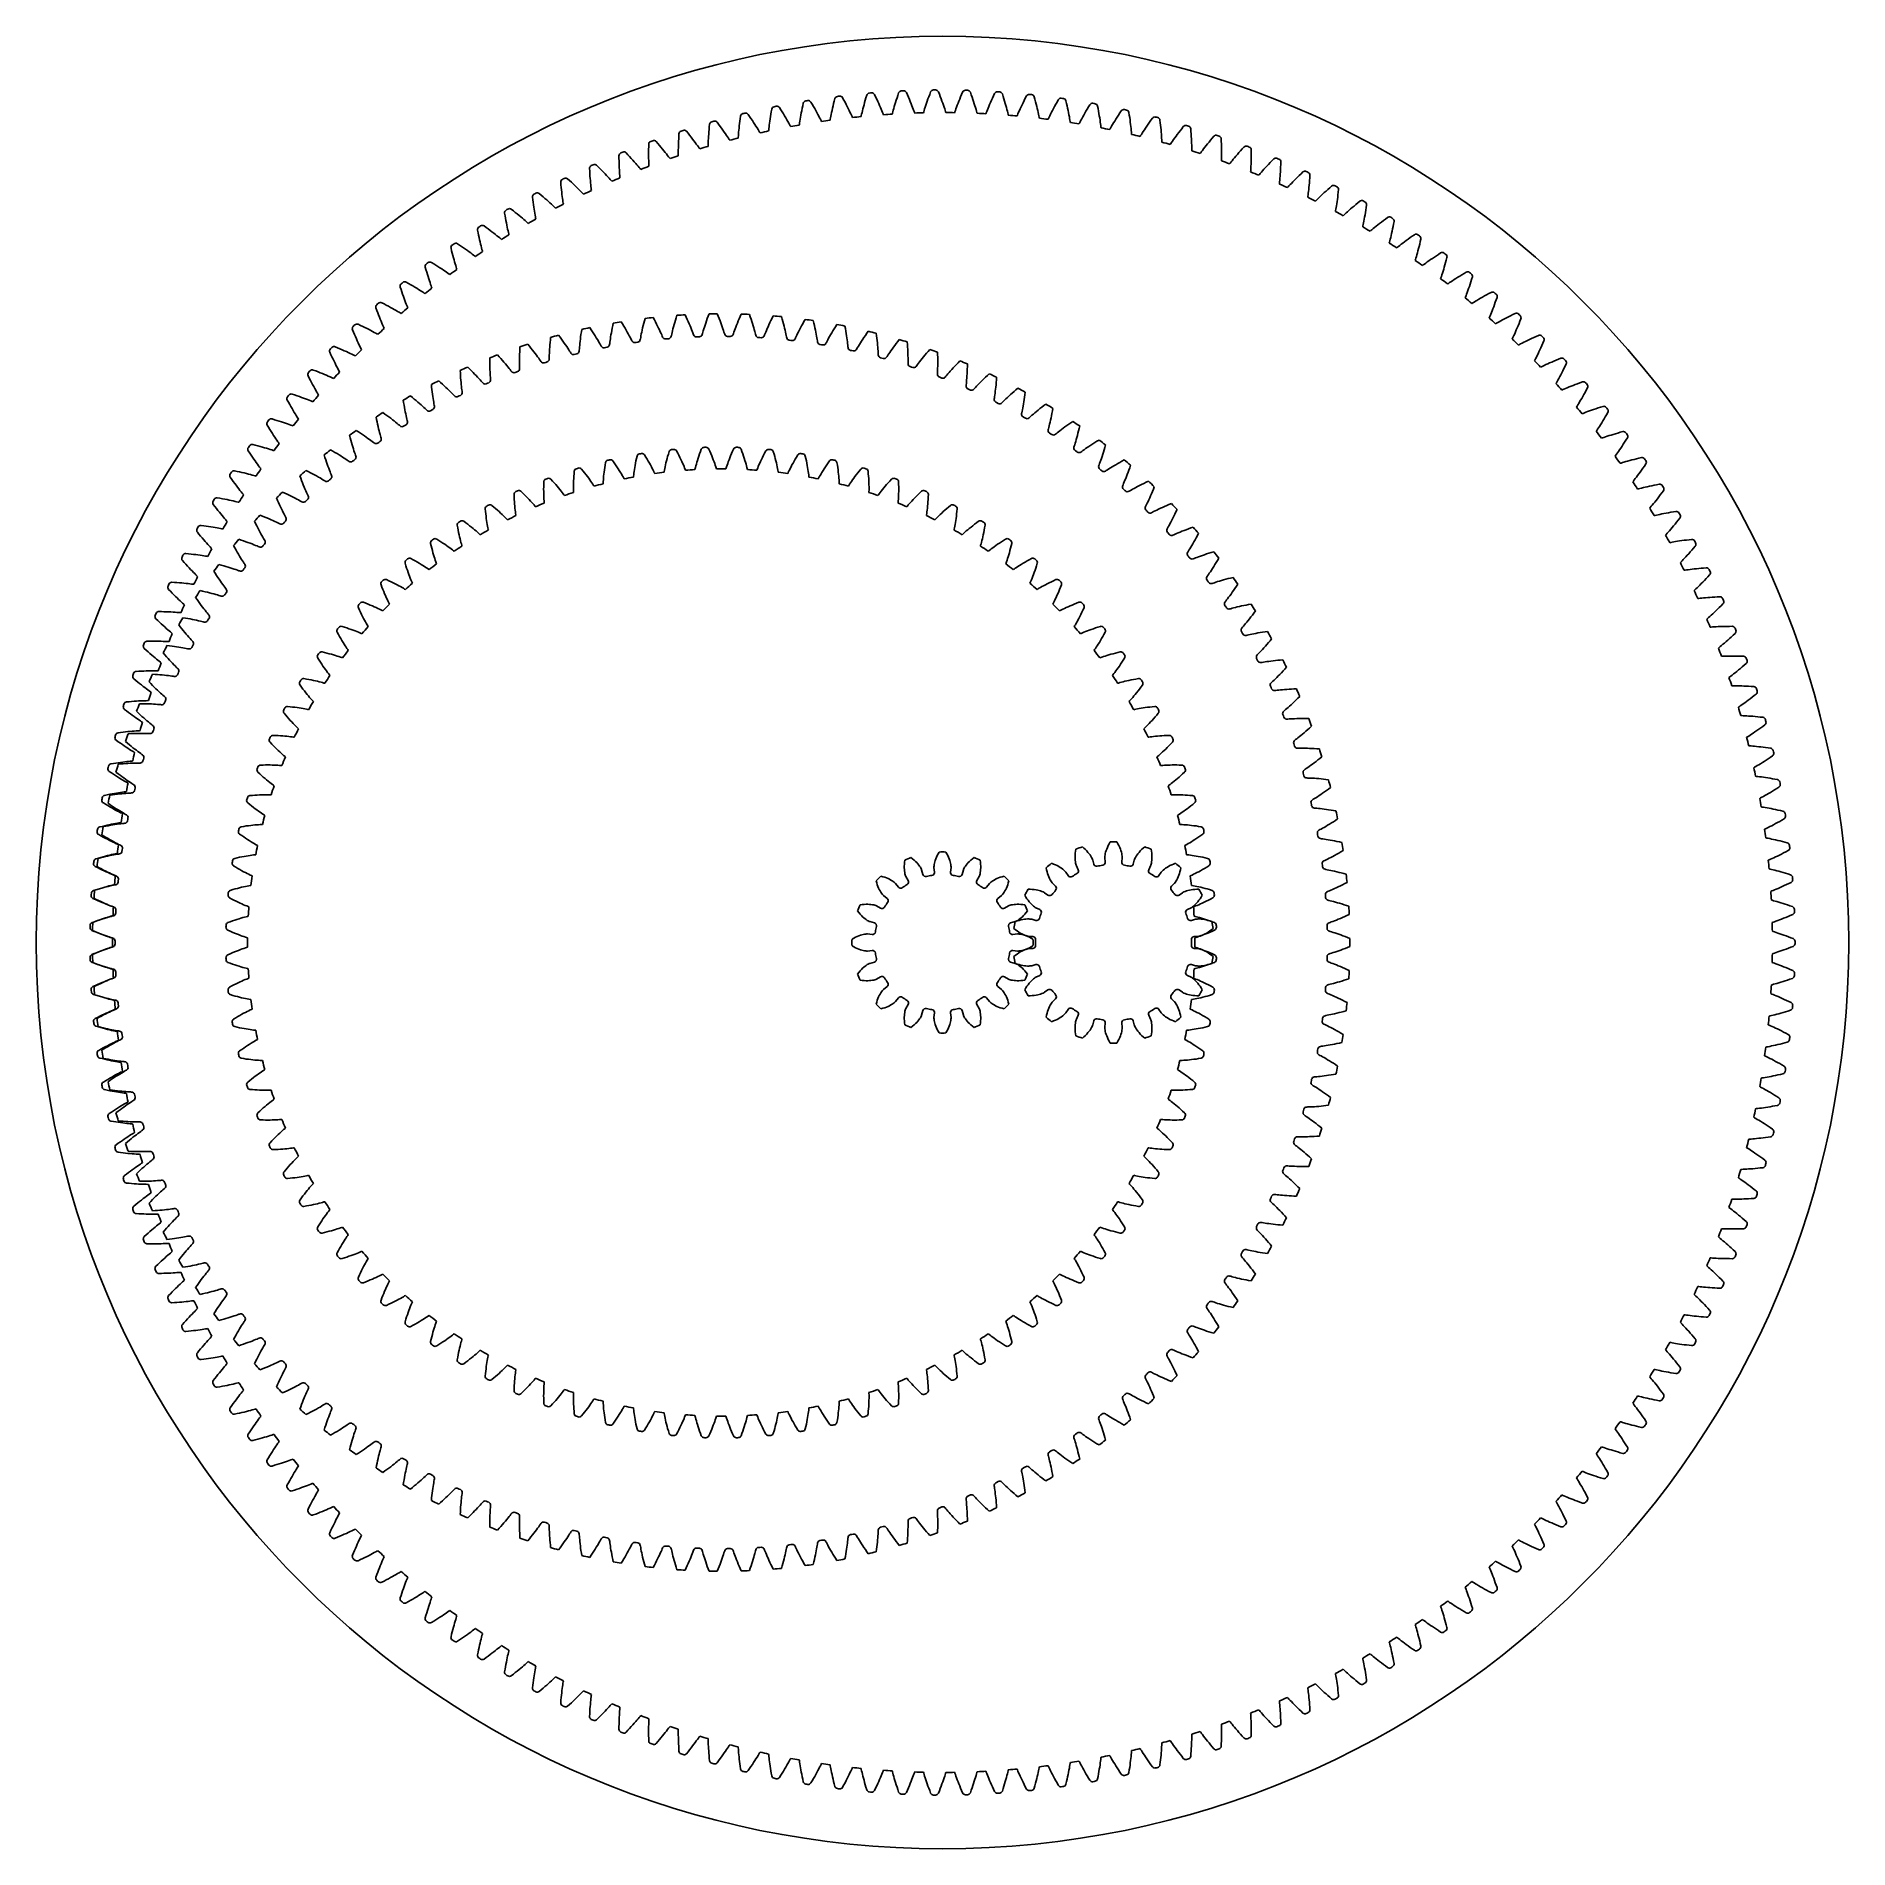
# Model space of a CAD drawing. Header units: millimetres. Extents: x -90 to 90, y -90 to 90.
import ezdxf

# ---------------------------------------------------------------- set-up
doc = ezdxf.new("R2010")
doc.units = ezdxf.units.MM

msp = doc.modelspace()

# ---------------------------------------------------------------- linework, layer by layer
at = {"layer": 'fixed_ring'}
for p, q in [((-16.076987, 82.775935), (-16.216148, 82.993776)), ((-13.950495, 82.924154), (-13.9978, 82.687327)), ((-13.899455, 83.169285), (-13.950495, 82.924154)), ((-13.845304, 83.422047), (-13.899455, 83.169285)), ((-12.951994, 83.32209), (-13.082862, 83.545012)), ((-12.826478, 83.105434), (-12.951994, 83.32209)), ((-12.707118, 82.895486), (-12.826478, 83.105434)), ((-12.59408, 82.692906), (-12.707118, 82.895486)), ((-10.929769, 82.929293), (-10.977915, 82.712926)), ((-10.87761, 83.155337), (-10.929769, 82.929293)), ((-10.821431, 83.390217), (-10.87761, 83.155337)), ((-10.761207, 83.633255), (-10.821431, 83.390217)), ((-10.697587, 83.8838), (-10.761207, 83.633255)), ((-9.808668, 83.750313), (-9.931059, 83.977999)), ((-9.691391, 83.529089), (-9.808668, 83.750313)), ((-9.580013, 83.3148), (-9.691391, 83.529089)), ((-9.474675, 83.108111), (-9.580013, 83.3148)), ((-9.375574, 82.909839), (-9.474675, 83.108111)), ((-9.282987, 82.721023), (-9.375574, 82.909839)), ((-7.858901, 83.067325), (-7.910718, 82.863514)), ((-7.80265, 83.281728), (-7.858901, 83.067325)), ((-7.742025, 83.50565), (-7.80265, 83.281728)), ((-7.677051, 83.73825), (-7.742025, 83.50565)), ((-7.607727, 83.978851), (-7.677051, 83.73825)), ((-7.534728, 84.226826), (-7.607727, 83.978851)), ((-6.65146, 84.059996), (-6.765199, 84.292125)), ((-6.542586, 83.834517), (-6.65146, 84.059996)), ((-6.439348, 83.616191), (-6.542586, 83.834517)), ((-6.341859, 83.405685), (-6.439348, 83.616191)), ((-6.250286, 83.203826), (-6.341859, 83.405685)), ((-6.164867, 83.011661), (-6.250286, 83.203826)), ((-6.085963, 82.830583), (-6.164867, 83.011661)), ((-4.842655, 82.912563), (-4.891796, 82.736563)), ((-4.78821, 83.102434), (-4.842655, 82.912563)), ((-4.728763, 83.304151), (-4.78821, 83.102434)), ((-4.664487, 83.516286), (-4.728763, 83.304151)), ((-4.595482, 83.73777), (-4.664487, 83.516286)), ((-4.521805, 83.967762), (-4.595482, 83.73777)), ((-4.44348, 84.205584), (-4.521805, 83.967762)), ((-4.361204, 84.450638), (-4.44348, 84.205584)), ((-3.484837, 84.250702), (-3.589764, 84.486945)), ((-3.384522, 84.021287), (-3.484837, 84.250702)), ((-3.289569, 83.799232), (-3.384522, 84.021287)), ((-3.200067, 83.585209), (-3.289569, 83.799232)), ((-3.116152, 83.380048), (-3.200067, 83.585209)), ((-3.038022, 83.184806), (-3.116152, 83.380048)), ((-2.965984, 83.000887), (-3.038022, 83.184806)), ((-2.900531, 82.830281), (-2.965984, 83.000887)), ((-1.720473, 83.036042), (-1.776199, 82.862016)), ((-1.658924, 83.223731), (-1.720473, 83.036042)), ((-1.591931, 83.423069), (-1.658924, 83.223731)), ((-1.519722, 83.632637), (-1.591931, 83.423069)), ((-1.442435, 83.851368), (-1.519722, 83.632637)), ((-1.360158, 84.078426), (-1.442435, 83.851368)), ((-1.272943, 84.313134), (-1.360158, 84.078426)), ((-1.181508, 84.554919), (-1.272943, 84.313134)), ((-0.313281, 84.32216), (-0.409248, 84.562183)), ((-0.221667, 84.089135), (-0.313281, 84.32216)), ((-0.135133, 83.863665), (-0.221667, 84.089135)), ((-0.053746, 83.646426), (-0.135133, 83.863665)), ((0.022393, 83.438254), (-0.053746, 83.646426)), ((0.093124, 83.240211), (0.022393, 83.438254)), ((0.158192, 83.053714), (0.093124, 83.240211)), ((0.217182, 82.880766), (0.158192, 83.053714)), ((0.26935, 82.7245), (0.217182, 82.880766)), ((1.404144, 83.041994), (1.341912, 82.870187)), ((1.47271, 83.227235), (1.404144, 83.041994)), ((1.547153, 83.423912), (1.47271, 83.227235)), ((1.627194, 83.630615), (1.547153, 83.423912)), ((1.712654, 83.846284), (1.627194, 83.630615)), ((1.803413, 84.070086), (1.712654, 83.846284)), ((1.899395, 84.301347), (1.803413, 84.070086)), ((1.99986, 84.539523), (1.899395, 84.301347)), ((2.858718, 84.27427), (2.771847, 84.517733)), ((2.941502, 84.037963), (2.858718, 84.27427)), ((3.019493, 83.809398), (2.941502, 84.037963)), ((3.092651, 83.589252), (3.019493, 83.809398)), ((3.160906, 83.378363), (3.092651, 83.589252)), ((3.224137, 83.1778), (3.160906, 83.378363)), ((3.282145, 82.988986), (3.224137, 83.1778)), ((3.334588, 82.813943), (3.282145, 82.988986)), ((4.526774, 82.930409), (4.458123, 82.761064)), ((4.602259, 83.112939), (4.526774, 82.930409)), ((4.684048, 83.306677), (4.602259, 83.112939)), ((4.771808, 83.510223), (4.684048, 83.306677)), ((4.865319, 83.722525), (4.771808, 83.510223)), ((4.964433, 83.942755), (4.865319, 83.722525)), ((5.069045, 84.170242), (4.964433, 83.942755)), ((5.178398, 84.40447), (5.069045, 84.170242)), ((6.02667, 84.107099), (5.949019, 84.353657)), ((6.100507, 83.867846), (6.02667, 84.107099)), ((6.169846, 83.636508), (6.100507, 83.867846)), ((6.234672, 83.413766), (6.169846, 83.636508)), ((6.294945, 83.200459), (6.234672, 83.413766)), ((6.350587, 82.99766), (6.294945, 83.200459)), ((6.401452, 82.806798), (6.350587, 82.99766)), ((7.725294, 82.881007), (7.642997, 82.701445)), ((7.814312, 83.071531), (7.725294, 82.881007)), ((7.909667, 83.271632), (7.814312, 83.071531)), ((8.011098, 83.480266), (7.909667, 83.271632)), ((8.118425, 83.696612), (8.011098, 83.480266)), ((8.23152, 83.920003), (8.118425, 83.696612)), ((8.349606, 84.149952), (8.23152, 83.920003)), ((9.186093, 83.820884), (9.11777, 84.070188)), ((9.250878, 83.579022), (9.186093, 83.820884)), ((9.311466, 83.345241), (9.250878, 83.579022)), ((9.367867, 83.120218), (9.311466, 83.345241)), ((9.420075, 82.904795), (9.367867, 83.120218)), ((9.468049, 82.700045), (9.420075, 82.904795)), ((11.03633, 82.915179), (10.933517, 82.718807)), ((11.145537, 83.11985), (11.03633, 82.915179)), ((11.260927, 83.332006), (11.145537, 83.11985)), ((11.382345, 83.550985), (11.260927, 83.332006)), ((11.508997, 83.776329), (11.382345, 83.550985)), ((12.332513, 83.41603), (12.273617, 83.667728)), ((12.388155, 83.171902), (12.332513, 83.41603)), ((12.439906, 82.936007), (12.388155, 83.171902)), ((12.487804, 82.709022), (12.439906, 82.936007)), ((14.517059, 83.06371), (14.38749, 82.849453)), ((14.652098, 83.28413), (14.517059, 83.06371)), ((15.461479, 82.893109), (15.412092, 83.146845)), ((15.507898, 82.647062), (15.461479, 82.893109)), ((-23.153202, 81.331787), (-23.178539, 81.074535)), ((-22.254317, 81.333082), (-22.409461, 81.539845)), ((-22.105198, 81.131942), (-22.254317, 81.333082)), ((-21.962951, 80.936773), (-22.105198, 81.131942)), ((-20.200719, 81.170552), (-20.224189, 80.950139)), ((-20.174352, 81.401032), (-20.200719, 81.170552)), ((-20.144986, 81.640745), (-20.174352, 81.401032)), ((-20.112518, 81.889019), (-20.144986, 81.640745)), ((-20.077522, 82.145136), (-20.112518, 81.889019)), ((-19.179225, 82.112619), (-19.326482, 82.325072)), ((-19.037777, 81.906012), (-19.179225, 82.112619)), ((-18.902972, 81.705631), (-19.037777, 81.906012)), ((-18.775025, 81.512122), (-18.902972, 81.705631)), ((-18.654222, 81.326273), (-18.775025, 81.512122)), ((-18.540958, 81.149087), (-18.654222, 81.326273)), ((-18.435797, 80.981885), (-18.540958, 81.149087)), ((-17.218833, 81.249345), (-17.241032, 81.067968)), ((-17.19347, 81.445233), (-17.218833, 81.249345)), ((-17.164938, 81.653583), (-17.19347, 81.445233)), ((-17.133194, 81.872958), (-17.164938, 81.653583)), ((-17.098176, 82.102283), (-17.133194, 81.872958)), ((-17.059813, 82.340722), (-17.098176, 82.102283)), ((-17.01803, 82.587599), (-17.059813, 82.340722)), ((-16.973425, 82.842218), (-17.01803, 82.587599)), ((-15.94341, 82.564153), (-16.076987, 82.775935)), ((-15.816238, 82.358844), (-15.94341, 82.564153)), ((-15.69566, 82.160658), (-15.816238, 82.358844)), ((-15.581934, 81.970398), (-15.69566, 82.160658)), ((-15.475415, 81.789076), (-15.581934, 81.970398)), ((-15.376617, 81.618037), (-15.475415, 81.789076)), ((-15.286325, 81.459173), (-15.376617, 81.618037)), ((-15.205853, 81.31542), (-15.286325, 81.459173)), ((-15.137831, 81.192227), (-15.205853, 81.31542)), ((-15.091762, 81.107883), (-15.137831, 81.192227)), ((-14.225174, 81.35709), (-14.238822, 81.261959)), ((-14.204551, 81.496296), (-14.225174, 81.35709)), ((-14.17946, 81.659118), (-14.204551, 81.496296)), ((-14.150455, 81.839532), (-14.17946, 81.659118)), ((-14.117741, 82.034327), (-14.150455, 81.839532)), ((-14.081392, 82.241456), (-14.117741, 82.034327)), ((-14.041419, 82.459482), (-14.081392, 82.241456)), ((-13.9978, 82.687327), (-14.041419, 82.459482)), ((-12.487591, 82.498502), (-12.59408, 82.692906)), ((-12.387968, 82.313302), (-12.487591, 82.498502)), ((-12.295674, 82.138668), (-12.387968, 82.313302)), ((-12.211421, 81.97652), (-12.295674, 82.138668)), ((-12.136414, 81.829841), (-12.211421, 81.97652)), ((-12.073073, 81.704177), (-12.136414, 81.829841)), ((-12.03021, 81.61816), (-12.073073, 81.704177)), ((-11.154861, 81.834594), (-11.172077, 81.740043)), ((-11.129016, 81.972925), (-11.154861, 81.834594)), ((-11.097818, 82.134688), (-11.129016, 81.972925)), ((-11.062047, 82.313884), (-11.097818, 82.134688)), ((-11.02203, 82.507311), (-11.062047, 82.313884)), ((-10.977915, 82.712926), (-11.02203, 82.507311)), ((-9.197327, 82.54304), (-9.282987, 82.721023)), ((-9.119233, 82.377838), (-9.197327, 82.54304)), ((-9.049796, 82.228442), (-9.119233, 82.377838)), ((-8.991227, 82.100484), (-9.049796, 82.228442)), ((-8.95163, 82.012916), (-8.991227, 82.100484)), ((-8.068759, 82.19627), (-8.08952, 82.102434)), ((-8.03773, 82.333531), (-8.068759, 82.19627)), ((-8.000469, 82.494006), (-8.03773, 82.333531)), ((-7.957983, 82.67173), (-8.000469, 82.494006)), ((-7.910718, 82.863514), (-7.957983, 82.67173)), ((-6.014138, 82.662559), (-6.085963, 82.830583)), ((-5.95037, 82.510657), (-6.014138, 82.662559)), ((-5.896655, 82.380587), (-5.95037, 82.510657)), ((-5.86038, 82.291591), (-5.896655, 82.380587)), ((-4.971237, 82.441606), (-4.995513, 82.348618)), ((-4.935067, 82.577604), (-4.971237, 82.441606)), ((-4.891796, 82.736563), (-4.935067, 82.577604)), ((-2.842521, 82.676088), (-2.900531, 82.830281)), ((-2.793738, 82.544089), (-2.842521, 82.676088)), ((-2.760835, 82.453792), (-2.793738, 82.544089)), ((-1.866679, 82.570256), (-1.894436, 82.478246)), ((-1.825419, 82.704796), (-1.866679, 82.570256)), ((-1.776199, 82.862016), (-1.825419, 82.704796)), ((0.313134, 82.59076), (0.26935, 82.7245)), ((0.342617, 82.499289), (0.313134, 82.59076)), ((1.240521, 82.582037), (1.209323, 82.491136)), ((1.286813, 82.71493), (1.240521, 82.582037)), ((1.341912, 82.870187), (1.286813, 82.71493)), ((3.380841, 82.655825), (3.334588, 82.813943)), ((3.419563, 82.520532), (3.380841, 82.655825)), ((3.445584, 82.428017), (3.419563, 82.520532)), ((4.345966, 82.476932), (4.311371, 82.387269)), ((4.397224, 82.607989), (4.345966, 82.476932)), ((4.458123, 82.761064), (4.397224, 82.607989)), ((6.447273, 82.629905), (6.401452, 82.806798)), ((6.487546, 82.47016), (6.447273, 82.629905)), ((6.521152, 82.333506), (6.487546, 82.47016)), ((6.543675, 82.240077), (6.521152, 82.333506)), ((7.445259, 82.25509), (7.407316, 82.166792)), ((7.50141, 82.384127), (7.445259, 82.25509)), ((7.568024, 82.534802), (7.50141, 82.384127)), ((7.642997, 82.701445), (7.568024, 82.534802)), ((9.511698, 82.507405), (9.468049, 82.700045)), ((9.550833, 82.328915), (9.511698, 82.507405)), ((9.585069, 82.167767), (9.550833, 82.328915)), ((9.613511, 82.029946), (9.585069, 82.167767)), ((9.632503, 81.935736), (9.613511, 82.029946)), ((10.534014, 81.916825), (10.492776, 81.830017)), ((10.59498, 82.043658), (10.534014, 81.916825)), ((10.667214, 82.191722), (10.59498, 82.043658)), ((10.748402, 82.355426), (10.667214, 82.191722)), ((10.837395, 82.531766), (10.748402, 82.355426)), ((10.933517, 82.718807), (10.837395, 82.531766)), ((12.531871, 82.491787), (12.487804, 82.709022)), ((12.57211, 82.285378), (12.531871, 82.491787)), ((12.608482, 82.091233), (12.57211, 82.285378)), ((12.640876, 81.911396), (12.608482, 82.091233)), ((12.669025, 81.749075), (12.640876, 81.911396)), ((12.692263, 81.610282), (12.669025, 81.749075)), ((12.707698, 81.515424), (12.692263, 81.610282)), ((13.60786, 81.462616), (13.563386, 81.37742)), ((13.673553, 81.587067), (13.60786, 81.462616)), ((13.751306, 81.732308), (13.673553, 81.587067)), ((13.838594, 81.892843), (13.751306, 81.732308)), ((13.934157, 82.06571), (13.838594, 81.892843)), ((14.037246, 82.249003), (13.934157, 82.06571)), ((14.147374, 82.441369), (14.037246, 82.249003)), ((14.264202, 82.641788), (14.147374, 82.441369)), ((14.38749, 82.849453), (14.264202, 82.641788)), ((15.550739, 82.409387), (15.507898, 82.647062)), ((15.590065, 82.180761), (15.550739, 82.409387)), ((15.62593, 81.962022), (15.590065, 82.180761)), ((15.658376, 81.754246), (15.62593, 81.962022)), ((15.68742, 81.55887), (15.658376, 81.754246)), ((15.713026, 81.377942), (15.68742, 81.55887)), ((15.73505, 81.214677), (15.713026, 81.377942)), ((15.753051, 81.075108), (15.73505, 81.214677)), ((16.815934, 81.157211), (16.732773, 81.014997)), ((16.909199, 81.314349), (16.815934, 81.157211)), ((17.011197, 81.483499), (16.909199, 81.314349)), ((17.121108, 81.662785), (17.011197, 81.483499)), ((17.238393, 81.850873), (17.121108, 81.662785)), ((17.362677, 82.046755), (17.238393, 81.850873)), ((17.493689, 82.249636), (17.362677, 82.046755)), ((17.631226, 82.458867), (17.493689, 82.249636)), ((17.77446, 82.674052), (17.631226, 82.458867)), ((18.56856, 82.252863), (18.528752, 82.508276)), ((18.605692, 82.005243), (18.56856, 82.252863)), ((18.639562, 81.766125), (18.605692, 82.005243)), ((18.67026, 81.536182), (18.639562, 81.766125)), ((18.697872, 81.316249), (18.67026, 81.536182)), ((18.72248, 81.107399), (18.697872, 81.316249)), ((18.744154, 80.911069), (18.72248, 81.107399)), ((20.305013, 81.144525), (20.180736, 80.960982)), ((20.436577, 81.335594), (20.305013, 81.144525)), ((20.575128, 81.533403), (20.436577, 81.335594)), ((20.720438, 81.737313), (20.575128, 81.533403)), ((20.871665, 81.946958), (20.720438, 81.737313)), ((21.64936, 81.496197), (21.619187, 81.752927)), ((21.677151, 81.247356), (21.64936, 81.496197)), ((21.702003, 81.007133), (21.677151, 81.247356)), ((23.939328, 81.103877), (23.780322, 80.900069)), ((-29.201942, 79.361054), (-29.207868, 79.102625)), ((-28.305698, 79.429921), (-28.475947, 79.624436)), ((-28.14188, 79.24056), (-28.305698, 79.429921)), ((-26.245693, 79.422233), (-26.252527, 79.200679)), ((-26.236727, 79.654044), (-26.245693, 79.422233)), ((-26.225465, 79.895286), (-26.236727, 79.654044)), ((-26.211754, 80.145298), (-26.225465, 79.895286)), ((-26.196111, 80.403322), (-26.211754, 80.145298)), ((-25.297911, 80.438427), (-25.460723, 80.639208)), ((-25.141331, 80.243038), (-25.297911, 80.438427)), ((-24.991844, 80.053359), (-25.141331, 80.243038)), ((-24.849711, 79.870016), (-24.991844, 80.053359)), ((-24.715279, 79.693775), (-24.849711, 79.870016)), ((-24.589015, 79.525605), (-24.715279, 79.693775)), ((-24.471581, 79.366782), (-24.589015, 79.525605)), ((-24.36397, 79.219098), (-24.471581, 79.366782)), ((-23.293261, 79.377827), (-23.298074, 79.237185)), ((-23.286669, 79.542439), (-23.293261, 79.377827)), ((-23.278169, 79.724972), (-23.286669, 79.542439)), ((-23.267604, 79.922213), (-23.278169, 79.724972)), ((-23.254815, 80.132118), (-23.267604, 79.922213)), ((-23.239653, 80.353258), (-23.254815, 80.132118)), ((-23.221974, 80.584567), (-23.239653, 80.353258)), ((-23.201645, 80.825215), (-23.221974, 80.584567)), ((-23.178539, 81.074535), (-23.201645, 80.825215)), ((-21.827815, 80.748214), (-21.962951, 80.936773)), ((-21.700108, 80.567041), (-21.827815, 80.748214)), ((-21.580259, 80.39424), (-21.700108, 80.567041)), ((-21.468882, 80.231113), (-21.580259, 80.39424)), ((-21.366903, 80.079486), (-21.468882, 80.231113)), ((-21.275852, 79.942189), (-21.366903, 80.079486)), ((-21.198761, 79.824459), (-21.275852, 79.942189)), ((-21.146482, 79.743817), (-21.198761, 79.824459)), ((-20.30108, 80.057466), (-20.307538, 79.961578)), ((-20.290981, 80.197828), (-20.30108, 80.057466)), ((-20.278201, 80.362075), (-20.290981, 80.197828)), ((-20.262841, 80.54416), (-20.278201, 80.362075)), ((-20.244864, 80.740863), (-20.262841, 80.54416)), ((-20.224189, 80.950139), (-20.244864, 80.740863)), ((-18.339592, 80.82653), (-18.435797, 80.981885)), ((-18.253771, 80.685905), (-18.339592, 80.82653)), ((-18.181162, 80.565359), (-18.253771, 80.685905)), ((-18.131954, 80.482807), (-18.181162, 80.565359)), ((-17.275353, 80.764434), (-17.285413, 80.668857)), ((-17.259981, 80.904317), (-17.275353, 80.764434)), ((-17.241032, 81.067968), (-17.259981, 80.904317)), ((15.764907, 80.979736), (15.753051, 81.075108)), ((16.662445, 80.893106), (16.614798, 80.809644)), ((16.732773, 81.014997), (16.662445, 80.893106)), ((18.762936, 80.729306), (18.744154, 80.911069)), ((18.778804, 80.565328), (18.762936, 80.729306)), ((18.791542, 80.42518), (18.778804, 80.565328)), ((18.799802, 80.329431), (18.791542, 80.42518)), ((19.693446, 80.209101), (19.642693, 80.12749)), ((19.768309, 80.328261), (19.693446, 80.209101)), ((19.856761, 80.467246), (19.768309, 80.328261)), ((19.95587, 80.620764), (19.856761, 80.467246)), ((20.064159, 80.785958), (19.95587, 80.620764)), ((20.180736, 80.960982), (20.064159, 80.785958)), ((21.72403, 80.776197), (21.702003, 81.007133)), ((21.74335, 80.555382), (21.72403, 80.776197)), ((21.760084, 80.345754), (21.74335, 80.555382)), ((21.774358, 80.148747), (21.760084, 80.345754)), ((21.78629, 79.966407), (21.774358, 80.148747)), ((21.795978, 79.801948), (21.78629, 79.966407)), ((21.803435, 79.66142), (21.795978, 79.801948)), ((21.808088, 79.565428), (21.803435, 79.66142)), ((22.696573, 79.411569), (22.642787, 79.331924)), ((22.775866, 79.527828), (22.696573, 79.411569)), ((22.869483, 79.663388), (22.775866, 79.527828)), ((22.974297, 79.813069), (22.869483, 79.663388)), ((23.088722, 79.974073), (22.974297, 79.813069)), ((23.2118, 80.144589), (23.088722, 79.974073)), ((23.342893, 80.323327), (23.2118, 80.144589)), ((23.481552, 80.509311), (23.342893, 80.323327)), ((23.627445, 80.701769), (23.481552, 80.509311)), ((23.780322, 80.900069), (23.627445, 80.701769)), ((24.699517, 80.624182), (24.679023, 80.881865)), ((24.717928, 80.374472), (24.699517, 80.624182)), ((24.733727, 80.133484), (24.717928, 80.374472)), ((24.747052, 79.901883), (24.733727, 80.133484)), ((24.758052, 79.680497), (24.747052, 79.901883)), ((24.766889, 79.470389), (24.758052, 79.680497)), ((24.773742, 79.272984), (24.766889, 79.470389)), ((26.347735, 79.38844), (26.210011, 79.214759)), ((26.493291, 79.569077), (26.347735, 79.38844)), ((26.64632, 79.755911), (26.493291, 79.569077)), ((26.806548, 79.94832), (26.64632, 79.755911)), ((26.973108, 80.146003), (26.806548, 79.94832)), ((27.714715, 79.638053), (27.703928, 79.896325)), ((27.72372, 79.387827), (27.714715, 79.638053)), ((27.730443, 79.146415), (27.72372, 79.387827)), ((-32.166441, 78.20646), (-32.162642, 77.947991)), ((-32.162642, 77.947991), (-32.157519, 77.697655)), ((-32.157519, 77.697655), (-32.150614, 77.456249)), ((-31.273422, 78.30899), (-31.450867, 78.496964)), ((-31.102597, 78.125925), (-31.273422, 78.30899)), ((-30.939273, 77.948021), (-31.102597, 78.125925)), ((-30.783759, 77.775881), (-30.939273, 77.948021)), ((-30.636458, 77.610245), (-30.783759, 77.775881)), ((-30.497909, 77.452043), (-30.636458, 77.610245)), ((-29.214346, 78.610779), (-29.214586, 78.378795)), ((-29.214586, 78.378795), (-29.213081, 78.157141)), ((-29.212165, 78.852274), (-29.214346, 78.610779)), ((-29.213081, 78.157141), (-29.210053, 77.946868)), ((-29.207868, 79.102625), (-29.212165, 78.852274)), ((-29.210053, 77.946868), (-29.20576, 77.749392)), ((-29.20576, 77.749392), (-29.200514, 77.566736)), ((-29.200514, 77.566736), (-29.194713, 77.402095)), ((-27.985363, 79.056638), (-28.14188, 79.24056)), ((-27.836435, 78.878771), (-27.985363, 79.056638)), ((-27.695468, 78.707711), (-27.836435, 78.878771)), ((-27.562968, 78.544409), (-27.695468, 78.707711)), ((-27.439644, 78.390116), (-27.562968, 78.544409)), ((-27.326553, 78.246585), (-27.439644, 78.390116)), ((-27.225439, 78.116522), (-27.326553, 78.246585)), ((-27.139715, 78.00492), (-27.225439, 78.116522)), ((-27.081522, 77.928436), (-27.139715, 78.00492)), ((-26.262177, 78.61022), (-26.262573, 78.445476)), ((-26.262573, 78.445476), (-26.262092, 78.304752)), ((-26.260549, 78.792943), (-26.262177, 78.61022)), ((-26.262092, 78.304752), (-26.261323, 78.20865)), ((-26.25741, 78.990442), (-26.260549, 78.792943)), ((-26.252527, 79.200679), (-26.25741, 78.990442)), ((-24.26782, 79.085324), (-24.36397, 79.219098)), ((-24.186355, 78.970576), (-24.26782, 79.085324)), ((-24.131079, 78.891958), (-24.186355, 78.970576)), ((-23.298074, 79.237185), (-23.30092, 79.141122)), ((24.778807, 79.090324), (24.773742, 79.272984)), ((24.782302, 78.925617), (24.778807, 79.090324)), ((24.784468, 78.784908), (24.782302, 78.925617)), ((24.785507, 78.688809), (24.784468, 78.784908)), ((25.667576, 78.501638), (25.610832, 78.424073)), ((25.751186, 78.614833), (25.667576, 78.501638)), ((25.849836, 78.746775), (25.751186, 78.614833)), ((25.960206, 78.892408), (25.849836, 78.746775)), ((26.080606, 79.048994), (25.960206, 78.892408)), ((26.210011, 79.214759), (26.080606, 79.048994)), ((27.727845, 77.700815), (27.730422, 77.796885)), ((27.730422, 77.796885), (27.73355, 77.937576)), ((27.735047, 78.914477), (27.730443, 79.146415)), ((27.73355, 77.937576), (27.736253, 78.102297)), ((27.737711, 78.692834), (27.735047, 78.914477)), ((27.736253, 78.102297), (27.738062, 78.285019)), ((27.738639, 78.482542), (27.737711, 78.692834)), ((27.738062, 78.285019), (27.738639, 78.482542)), ((28.60225, 77.480597), (28.542628, 77.405222)), ((28.690058, 77.590567), (28.60225, 77.480597)), ((28.793601, 77.718705), (28.690058, 77.590567)), ((28.909371, 77.860084), (28.793601, 77.718705)), ((29.035576, 78.01203), (28.909371, 77.860084)), ((29.171125, 78.17281), (29.035576, 78.01203)), ((29.315284, 78.341188), (29.171125, 78.17281)), ((29.467532, 78.516222), (29.315284, 78.341188)), ((29.62748, 78.697167), (29.467532, 78.516222)), ((29.794832, 78.883413), (29.62748, 78.697167)), ((29.96871, 79.074691), (29.794832, 78.883413)), ((30.671129, 77.383611), (30.678112, 77.59379)), ((30.678112, 77.59379), (30.683786, 77.815376)), ((30.683786, 77.815376), (30.68791, 78.047323)), ((30.68791, 78.047323), (30.690273, 78.288817)), ((30.690686, 78.539205), (30.689622, 78.7977)), ((30.690273, 78.288817), (30.690686, 78.539205)), ((32.566706, 77.527036), (32.400065, 77.352235)), ((32.740945, 77.706855), (32.566706, 77.527036)), ((32.921895, 77.891458), (32.740945, 77.706855)), ((33.623217, 77.329193), (33.631877, 77.587545)), ((-37.07194, 75.73636), (-37.263014, 75.910461)), ((-36.887835, 75.566655), (-37.07194, 75.73636)), ((-35.085412, 76.941174), (-35.071894, 76.68303)), ((-35.071894, 76.68303), (-35.057358, 76.433065)), ((-35.057358, 76.433065), (-35.041378, 76.192089)), ((-35.041378, 76.192089), (-35.024177, 75.960744)), ((-35.024177, 75.960744), (-35.006013, 75.73983)), ((-35.006013, 75.73983), (-34.987186, 75.53038)), ((-34.196882, 77.077222), (-34.381272, 77.258388)), ((-34.019291, 76.900712), (-34.196882, 77.077222)), ((-33.849391, 76.729077), (-34.019291, 76.900712)), ((-33.687513, 76.562909), (-33.849391, 76.729077)), ((-33.534085, 76.402931), (-33.687513, 76.562909)), ((-33.389684, 76.250052), (-33.534085, 76.402931)), ((-33.255109, 76.105467), (-33.389684, 76.250052)), ((-33.131548, 75.970844), (-33.255109, 76.105467)), ((-33.020942, 75.84875), (-33.131548, 75.970844)), ((-32.927071, 75.743908), (-33.020942, 75.84875)), ((-32.863293, 75.672016), (-32.927071, 75.743908)), ((-32.150614, 77.456249), (-32.142128, 77.224421)), ((-32.142128, 77.224421), (-32.132287, 77.00298)), ((-32.132287, 77.00298), (-32.121351, 76.79297)), ((-32.121351, 76.79297), (-32.109634, 76.595795)), ((-32.109634, 76.595795), (-32.097521, 76.413466)), ((-32.097521, 76.413466), (-32.085531, 76.249159)), ((-32.085531, 76.249159), (-32.074472, 76.108869)), ((-32.074472, 76.108869), (-32.06648, 76.013097)), ((-30.368868, 77.302498), (-30.497909, 77.452043)), ((-30.250459, 77.163322), (-30.368868, 77.302498)), ((-30.144524, 77.037154), (-30.250459, 77.163322)), ((-30.054663, 76.928856), (-30.144524, 77.037154)), ((-29.993634, 76.854616), (-30.054663, 76.928856)), ((-29.194713, 77.402095), (-29.188939, 77.261488)), ((-29.188939, 77.261488), (-29.184555, 77.165483)), ((30.630938, 76.602844), (30.637126, 76.698749)), ((30.637126, 76.698749), (30.645544, 76.839223)), ((30.645544, 76.839223), (30.654441, 77.003726)), ((30.654441, 77.003726), (30.663122, 77.186251)), ((30.663122, 77.186251), (30.671129, 77.383611)), ((31.49644, 76.349892), (31.434025, 76.276812)), ((31.588322, 76.45648), (31.49644, 76.349892)), ((31.696612, 76.580633), (31.588322, 76.45648)), ((31.817618, 76.717557), (31.696612, 76.580633)), ((31.94945, 76.864648), (31.817618, 76.717557)), ((32.09095, 77.020216), (31.94945, 76.864648)), ((32.241341, 77.183052), (32.09095, 77.020216)), ((32.400065, 77.352235), (32.241341, 77.183052)), ((33.514163, 75.632112), (33.529241, 75.796165)), ((33.529241, 75.796165), (33.544782, 75.978233)), ((33.544782, 75.978233), (33.560207, 76.175153)), ((33.560207, 76.175153), (33.57509, 76.38492)), ((33.57509, 76.38492), (33.589096, 76.606137)), ((33.589096, 76.606137), (33.601942, 76.837764)), ((33.601942, 76.837764), (33.613386, 77.078998)), ((33.613386, 77.078998), (33.623217, 77.329193)), ((34.965354, 75.758609), (34.818102, 75.608473)), ((35.121763, 75.915672), (34.965354, 75.758609)), ((35.286739, 76.078766), (35.121763, 75.915672)), ((35.459838, 76.247175), (35.286739, 76.078766)), ((35.640717, 76.420312), (35.459838, 76.247175)), ((35.828482, 76.597978), (35.640717, 76.420312)), ((36.468413, 75.51945), (36.488924, 75.760083)), ((36.488924, 75.760083), (36.508159, 76.009731)), ((36.508159, 76.009731), (36.526531, 76.267574)), ((-40.770315, 74.085841), (-40.737428, 73.829444)), ((-39.894527, 74.288301), (-40.092014, 74.455092)), ((-39.704169, 74.125641), (-39.894527, 74.288301)), ((-39.521846, 73.967264), (-39.704169, 74.125641)), ((-39.347934, 73.813736), (-39.521846, 73.967264)), ((-37.954724, 75.566985), (-37.931505, 75.309533)), ((-37.931505, 75.309533), (-37.907577, 75.060291)), ((-37.907577, 75.060291), (-37.882544, 74.820087)), ((-37.882544, 74.820087), (-37.856653, 74.589553)), ((-37.856653, 74.589553), (-37.830192, 74.369478)), ((-37.830192, 74.369478), (-37.8035, 74.160885)), ((-37.8035, 74.160885), (-37.776993, 73.965148)), ((-37.776993, 73.965148), (-37.751207, 73.784246)), ((-36.711599, 75.401532), (-36.887835, 75.566655)), ((-36.543585, 75.241571), (-36.711599, 75.401532)), ((-36.384249, 75.087477), (-36.543585, 75.241571)), ((-36.234199, 74.940138), (-36.384249, 75.087477)), ((-36.09428, 74.800717), (-36.234199, 74.940138)), ((-35.965744, 74.670837), (-36.09428, 74.800717)), ((-35.850624, 74.55299), (-35.965744, 74.670837)), ((-35.752875, 74.451753), (-35.850624, 74.55299)), ((-35.686438, 74.382311), (-35.752875, 74.451753)), ((-34.987186, 75.53038), (-34.96806, 75.333785)), ((-34.96806, 75.333785), (-34.949097, 75.152041)), ((-34.949097, 75.152041), (-34.930935, 74.988301)), ((-34.930935, 74.988301), (-34.914607, 74.848526)), ((-34.914607, 74.848526), (-34.903019, 74.753122)), ((33.490675, 75.39645), (33.500467, 75.492055)), ((33.500467, 75.492055), (33.514163, 75.632112)), ((34.34605, 75.111121), (34.280931, 75.040441)), ((34.441877, 75.214178), (34.34605, 75.111121)), ((34.55476, 75.33417), (34.441877, 75.214178)), ((34.680831, 75.466445), (34.55476, 75.33417)), ((34.818102, 75.608473), (34.680831, 75.466445)), ((36.303011, 74.083341), (36.316392, 74.17851)), ((36.316392, 74.17851), (36.335346, 74.317953)), ((36.335346, 74.317953), (36.356585, 74.481322)), ((36.356585, 74.481322), (36.378963, 74.662677)), ((36.378963, 74.662677), (36.401784, 74.858878)), ((36.401784, 74.858878), (36.424547, 75.067937)), ((36.424547, 75.067937), (36.446864, 75.28847)), ((36.446864, 75.28847), (36.468413, 75.51945)), ((37.364, 73.981079), (37.246683, 73.865419)), ((37.494957, 74.108519), (37.364, 73.981079)), ((37.637473, 74.245283), (37.494957, 74.108519)), ((37.790268, 74.389773), (37.637473, 74.245283)), ((37.952475, 74.540842), (37.790268, 74.389773)), ((38.123468, 74.697615), (37.952475, 74.540842)), ((38.302779, 74.859393), (38.123468, 74.697615)), ((38.490044, 75.025605), (38.302779, 74.859393)), ((38.684359, 75.196082), (38.490044, 75.025605)), ((39.253046, 73.86424), (39.283268, 74.094247)), ((39.283268, 74.094247), (39.312815, 74.333937)), ((39.312815, 74.333937), (39.341428, 74.582685)), ((39.341428, 74.582685), (39.369485, 74.839655)), ((-43.5282, 72.499836), (-43.485692, 72.244857)), ((-43.485692, 72.244857), (-43.443095, 71.99812)), ((-42.660647, 72.735095), (-42.864269, 72.89434)), ((-42.464306, 72.579711), (-42.660647, 72.735095)), ((-42.276155, 72.428304), (-42.464306, 72.579711)), ((-42.096591, 72.281426), (-42.276155, 72.428304)), ((-41.926121, 72.139747), (-42.096591, 72.281426)), ((-41.765419, 72.004105), (-41.926121, 72.139747)), ((-40.737428, 73.829444), (-40.704142, 73.581278)), ((-40.704142, 73.581278), (-40.670091, 73.342186)), ((-40.670091, 73.342186), (-40.635547, 73.112788)), ((-40.635547, 73.112788), (-40.600827, 72.893865)), ((-40.600827, 72.893865), (-40.566308, 72.686423)), ((-40.566308, 72.686423), (-40.532456, 72.491823)), ((-40.532456, 72.491823), (-40.499884, 72.312018)), ((-40.499884, 72.312018), (-40.469464, 72.150107)), ((-40.469464, 72.150107), (-40.442675, 72.011956)), ((-39.182915, 73.665745), (-39.347934, 73.813736)), ((-39.027429, 73.524154), (-39.182915, 73.665745)), ((-38.882365, 73.390095), (-39.027429, 73.524154)), ((-38.749034, 73.265142), (-38.882365, 73.390095)), ((-38.629562, 73.151708), (-38.749034, 73.265142)), ((-38.528075, 73.05422), (-38.629562, 73.151708)), ((-38.459072, 72.987326), (-38.528075, 73.05422)), ((-37.751207, 73.784246), (-37.726899, 73.621305)), ((-37.726899, 73.621305), (-37.705325, 73.482244)), ((-37.705325, 73.482244), (-37.690156, 73.387343)), ((37.147048, 73.766039), (37.079316, 73.697858)), ((37.246683, 73.865419), (37.147048, 73.766039)), ((39.063963, 72.665375), (39.080915, 72.759974)), ((39.080915, 72.759974), (39.105101, 72.898605)), ((39.105101, 72.898605), (39.132469, 73.06106)), ((39.132469, 73.06106), (39.161654, 73.241445)), ((39.161654, 73.241445), (39.191838, 73.436648)), ((39.191838, 73.436648), (39.22245, 73.644703)), ((39.22245, 73.644703), (39.253046, 73.86424)), ((39.895468, 72.316549), (39.825219, 72.250965)), ((39.998771, 72.412111), (39.895468, 72.316549)), ((40.120355, 72.523277), (39.998771, 72.412111)), ((40.256013, 72.6457), (40.120355, 72.523277)), ((40.403573, 72.777007), (40.256013, 72.6457)), ((40.561695, 72.915648), (40.403573, 72.777007)), ((40.729469, 73.060508), (40.561695, 72.915648)), ((40.906239, 73.210738), (40.729469, 73.060508)), ((41.091508, 73.365657), (40.906239, 73.210738)), ((41.284892, 73.524707), (41.091508, 73.365657)), ((41.485482, 73.687754), (41.284892, 73.524707)), ((41.926421, 71.910477), (41.964837, 72.117233)), ((41.964837, 72.117233), (42.003669, 72.335464)), ((42.003669, 72.335464), (42.042522, 72.564171)), ((42.042522, 72.564171), (42.081064, 72.802581)), ((42.081064, 72.802581), (42.119013, 73.050076)), ((42.119013, 73.050076), (42.156716, 73.305809)), ((44.227887, 72.07513), (44.021306, 71.919744)), ((-46.224476, 70.811215), (-46.172407, 70.558016)), ((-46.172407, 70.558016), (-46.120559, 70.313055)), ((-46.120559, 70.313055), (-46.06863, 70.077199)), ((-45.366386, 71.078941), (-45.575854, 71.230414)), ((-45.164339, 70.931052), (-45.366386, 71.078941)), ((-44.970626, 70.78683), (-45.164339, 70.931052)), ((-44.785664, 70.64681), (-44.970626, 70.78683)), ((-44.609986, 70.511644), (-44.785664, 70.64681)), ((-44.444296, 70.382143), (-44.609986, 70.511644)), ((-44.289564, 70.259368), (-44.444296, 70.382143)), ((-43.443095, 71.99812), (-43.400074, 71.760477)), ((-43.400074, 71.760477), (-43.356926, 71.532541)), ((-43.356926, 71.532541), (-43.313996, 71.315079)), ((-43.313996, 71.315079), (-43.271698, 71.109082)), ((-43.271698, 71.109082), (-43.230551, 70.915893)), ((-43.230551, 70.915893), (-43.191238, 70.737441)), ((-43.191238, 70.737441), (-43.15475, 70.576788)), ((-43.15475, 70.576788), (-43.122782, 70.439742)), ((-43.122782, 70.439742), (-43.100522, 70.346251)), ((-41.615416, 71.875598), (-41.765419, 72.004105)), ((-41.477479, 71.755748), (-41.615416, 71.875598)), ((-41.353825, 71.646889), (-41.477479, 71.755748)), ((-41.248743, 71.553287), (-41.353825, 71.646889)), ((-41.177273, 71.489036), (-41.248743, 71.553287)), ((-40.442675, 72.011956), (-40.423947, 71.917693)), ((41.769625, 71.14456), (41.790123, 71.238454)), ((41.790123, 71.238454), (41.819507, 71.376077)), ((41.819507, 71.376077), (41.852967, 71.537387)), ((41.852967, 71.537387), (41.888915, 71.716547)), ((41.888915, 71.716547), (41.926421, 71.910477)), ((42.58742, 70.764704), (42.514754, 70.701808)), ((42.694245, 70.856312), (42.58742, 70.764704)), ((42.819924, 70.962826), (42.694245, 70.856312)), ((42.960091, 71.08006), (42.819924, 70.962826)), ((43.112486, 71.205723), (42.960091, 71.08006)), ((43.275711, 71.338318), (43.112486, 71.205723)), ((43.448815, 71.476765), (43.275711, 71.338318)), ((43.63111, 71.62024), (43.448815, 71.476765)), ((43.822076, 71.76808), (43.63111, 71.62024)), ((44.021306, 71.919744), (43.822076, 71.76808)), ((44.556888, 70.090143), (44.601662, 70.282524)), ((44.601662, 70.282524), (44.647827, 70.487689)), ((44.647827, 70.487689), (44.694841, 70.704305)), ((44.694841, 70.704305), (44.742269, 70.931389)), ((44.742269, 70.931389), (44.789752, 71.16818)), ((44.789752, 71.16818), (44.836983, 71.414073)), ((44.836983, 71.414073), (44.884279, 71.668206)), ((46.907692, 70.360491), (46.695412, 70.212986)), ((-48.855326, 69.022369), (-48.79377, 68.771308)), ((-48.79377, 68.771308), (-48.732744, 68.528471)), ((-48.732744, 68.528471), (-48.67198, 68.294735)), ((-48.007914, 69.322183), (-48.222931, 69.46567)), ((-47.800447, 69.181999), (-48.007914, 69.322183)), ((-47.601446, 69.045165), (-47.800447, 69.181999)), ((-47.411349, 68.912202), (-47.601446, 69.045165)), ((-47.23071, 68.783739), (-47.411349, 68.912202)), ((-47.060266, 68.660562), (-47.23071, 68.783739)), ((-46.901026, 68.543695), (-47.060266, 68.660562)), ((-46.75447, 68.434554), (-46.901026, 68.543695)), ((-46.06863, 70.077199), (-46.016939, 69.851048)), ((-46.016939, 69.851048), (-45.965859, 69.635354)), ((-45.965859, 69.635354), (-45.915842, 69.431095)), ((-45.915842, 69.431095), (-45.867457, 69.239589)), ((-45.867457, 69.239589), (-45.82146, 69.062742)), ((-45.82146, 69.062742), (-45.778954, 68.903576)), ((-45.778954, 68.903576), (-45.741855, 68.76783)), ((-45.741855, 68.76783), (-45.716094, 68.675241)), ((-44.147217, 70.144792), (-44.289564, 70.259368)), ((-44.019556, 70.040661), (-44.147217, 70.144792)), ((-43.911027, 69.951078), (-44.019556, 70.040661)), ((-43.837191, 69.889561), (-43.911027, 69.951078)), ((44.416167, 69.523047), (44.440182, 69.616104)), ((44.440182, 69.616104), (44.474721, 69.752524)), ((44.474721, 69.752524), (44.514225, 69.912462)), ((44.514225, 69.912462), (44.556888, 70.090143)), ((45.219095, 69.112699), (45.144115, 69.052581)), ((45.32929, 69.200224), (45.219095, 69.112699)), ((45.458887, 69.301935), (45.32929, 69.200224)), ((45.603364, 69.413814), (45.458887, 69.301935)), ((45.760378, 69.533656), (45.603364, 69.413814)), ((45.928475, 69.660017), (45.760378, 69.533656)), ((46.106664, 69.791855), (45.928475, 69.660017)), ((46.294227, 69.928371), (46.106664, 69.791855)), ((46.490619, 70.068924), (46.294227, 69.928371)), ((46.695412, 70.212986), (46.490619, 70.068924)), ((47.161795, 68.364534), (47.213774, 68.555095)), ((47.213774, 68.555095), (47.267624, 68.758378)), ((47.267624, 68.758378), (47.322752, 68.973072)), ((47.322752, 68.973072), (47.378688, 69.198211)), ((47.378688, 69.198211), (47.435045, 69.433049)), ((47.435045, 69.433049), (47.491492, 69.676991)), ((47.491492, 69.676991), (47.548314, 69.929165)), ((49.521105, 68.546265), (49.303427, 68.406849)), ((-51.417027, 67.13583), (-51.346071, 66.887262)), ((-51.346071, 66.887262), (-51.275954, 66.646892)), ((-50.581492, 67.467307), (-50.801754, 67.602604)), ((-50.368899, 67.335026), (-50.581492, 67.467307)), ((-50.164892, 67.205774), (-50.368899, 67.335026)), ((-49.969927, 67.080056), (-50.164892, 67.205774)), ((-49.784585, 66.958479), (-49.969927, 67.080056)), ((-49.609628, 66.8418), (-49.784585, 66.958479)), ((-49.446105, 66.731005), (-49.609628, 66.8418)), ((-49.295547, 66.627454), (-49.446105, 66.731005)), ((-48.67198, 68.294735), (-48.611819, 68.070688)), ((-48.611819, 68.070688), (-48.552662, 67.857069)), ((-48.552662, 67.857069), (-48.494998, 67.654835)), ((-48.494998, 67.654835), (-48.439443, 67.465285)), ((-48.439443, 67.465285), (-48.386827, 67.290293)), ((-48.386827, 67.290293), (-48.338364, 67.132839)), ((-48.338364, 67.132839), (-48.296185, 66.998584)), ((-48.296185, 66.998584), (-48.266959, 66.90703)), ((-46.622982, 68.335299), (-46.75447, 68.434554)), ((-46.511161, 68.249862), (-46.622982, 68.335299)), ((-46.435063, 68.191165), (-46.511161, 68.249862)), ((46.999842, 67.803133), (47.027341, 67.89522)), ((47.027341, 67.89522), (47.066987, 68.030245)), ((47.066987, 68.030245), (47.112479, 68.188583)), ((47.112479, 68.188583), (47.161795, 68.364534)), ((47.786767, 67.362872), (47.709578, 67.305617)), ((47.900176, 67.446191), (47.786767, 67.362872)), ((48.033507, 67.542955), (47.900176, 67.446191)), ((48.182091, 67.64932), (48.033507, 67.542955)), ((48.343501, 67.763171), (48.182091, 67.64932)), ((48.516232, 67.88312), (48.343501, 67.763171)), ((48.699255, 68.008162), (48.516232, 67.88312)), ((48.89182, 68.137526), (48.699255, 68.008162)), ((49.09336, 68.270592), (48.89182, 68.137526)), ((49.303427, 68.406849), (49.09336, 68.270592)), ((49.69995, 66.542162), (49.75906, 66.730633)), ((49.75906, 66.730633), (49.820518, 66.931747)), ((49.820518, 66.931747), (49.883683, 67.144215)), ((49.883683, 67.144215), (49.948049, 67.367091)), ((49.948049, 67.367091), (50.013198, 67.599643)), ((50.013198, 67.599643), (50.078782, 67.841289)), ((50.078782, 67.841289), (50.145049, 68.091148)), ((-53.905953, 65.154268), (-53.825697, 64.908545)), ((-53.825697, 64.908545), (-53.746588, 64.670982)), ((-53.083478, 65.516939), (-53.308673, 65.643855)), ((-52.866059, 65.392748), (-53.083478, 65.516939)), ((-52.657335, 65.271261), (-52.866059, 65.392748)), ((-52.45778, 65.152965), (-52.657335, 65.271261)), ((-52.267995, 65.038446), (-52.45778, 65.152965)), ((-52.088773, 64.928431), (-52.267995, 65.038446)), ((-51.921198, 64.823865), (-52.088773, 64.928431)), ((-51.275954, 66.646892), (-51.206441, 66.415607)), ((-51.206441, 66.415607), (-51.137895, 66.193982)), ((-51.137895, 66.193982), (-51.070744, 65.982739)), ((-51.070744, 65.982739), (-51.005514, 65.782817)), ((-51.005514, 65.782817), (-50.942869, 65.595491)), ((-50.942869, 65.595491), (-50.883707, 65.422603)), ((-50.883707, 65.422603), (-50.829356, 65.267082)), ((-50.829356, 65.267082), (-50.782157, 65.134509)), ((-50.782157, 65.134509), (-50.749508, 65.044119)), ((-49.160419, 66.533215), (-49.295547, 66.627454)), ((-49.045463, 66.452045), (-49.160419, 66.533215)), ((-48.967211, 66.396252), (-49.045463, 66.452045)), ((49.516995, 65.98725), (49.547938, 66.078238)), ((49.547938, 66.078238), (49.592635, 66.211676)), ((49.592635, 66.211676), (49.644051, 66.368191)), ((49.644051, 66.368191), (49.69995, 66.542162)), ((50.286802, 65.517701), (50.207515, 65.46339)), ((50.403265, 65.596695), (50.286802, 65.517701)), ((50.540142, 65.688375), (50.403265, 65.596695)), ((50.692621, 65.789076), (50.540142, 65.688375)), ((50.8582, 65.896775), (50.692621, 65.789076)), ((51.03532, 66.010142), (50.8582, 65.896775)), ((51.222917, 66.128211), (51.03532, 66.010142)), ((51.420212, 66.25024), (51.222917, 66.128211)), ((51.626614, 66.375631), (51.420212, 66.25024)), ((51.841658, 66.50389), (51.626614, 66.375631)), ((52.064426, 66.63502), (51.841658, 66.50389)), ((52.233918, 64.811722), (52.302898, 65.010381)), ((52.302898, 65.010381), (52.37401, 65.220324)), ((52.37401, 65.220324), (52.446713, 65.44062)), ((52.446713, 65.44062), (52.520564, 65.670557)), ((52.520564, 65.670557), (52.59519, 65.909565)), ((52.59519, 65.909565), (52.670809, 66.156755)), ((-56.318581, 63.080487), (-56.229139, 62.837956)), ((-55.51033, 63.473838), (-55.74014, 63.592194)), ((-55.288394, 63.357914), (-55.51033, 63.473838)), ((-55.075248, 63.244364), (-55.288394, 63.357914)), ((-54.871384, 63.133658), (-55.075248, 63.244364)), ((-54.677426, 63.026358), (-54.871384, 63.133658)), ((-53.746588, 64.670982), (-53.668425, 64.442476)), ((-53.668425, 64.442476), (-53.591591, 64.223585)), ((-53.591591, 64.223585), (-53.516542, 64.015018)), ((-53.516542, 64.015018), (-53.443837, 63.817691)), ((-53.443837, 63.817691), (-53.374191, 63.632854)), ((-53.374191, 63.632854), (-53.308568, 63.462313)), ((-53.308568, 63.462313), (-53.248405, 63.308947)), ((-53.248405, 63.308947), (-53.196252, 63.178243)), ((-53.196252, 63.178243), (-53.160227, 63.089146)), ((-51.766852, 64.726051), (-51.921198, 64.823865)), ((-51.628274, 64.636961), (-51.766852, 64.726051)), ((-51.510346, 64.560173), (-51.628274, 64.636961)), ((-51.430051, 64.507363), (-51.510346, 64.560173)), ((51.964062, 64.07797), (51.998405, 64.16773)), ((51.998405, 64.16773), (52.04809, 64.299392)), ((52.04809, 64.299392), (52.105357, 64.453862)), ((52.105357, 64.453862), (52.16776, 64.625607)), ((52.16776, 64.625607), (52.233918, 64.811722)), ((52.715662, 63.579797), (52.634388, 63.528507)), ((52.835014, 63.654354), (52.715662, 63.579797)), ((52.975242, 63.740821), (52.835014, 63.654354)), ((53.131402, 63.835715), (52.975242, 63.740821)), ((53.300914, 63.93711), (53.131402, 63.835715)), ((53.482174, 64.043734), (53.300914, 63.93711)), ((53.674079, 64.154663), (53.482174, 64.043734)), ((53.875824, 64.269185), (53.674079, 64.154663)), ((54.086797, 64.386723), (53.875824, 64.269185)), ((54.306513, 64.506802), (54.086797, 64.386723)), ((54.534056, 64.62946), (54.306513, 64.506802)), ((54.711248, 62.997001), (54.790207, 63.20412)), ((54.790207, 63.20412), (54.871145, 63.421526)), ((54.871145, 63.421526), (54.953593, 63.648522)), ((54.953593, 63.648522), (55.037157, 63.884554)), ((55.037157, 63.884554), (55.12202, 64.128724)), ((-57.858613, 61.340898), (-58.092713, 61.450525)), ((-57.632474, 61.233403), (-57.858613, 61.340898)), ((-56.229139, 62.837956), (-56.141151, 62.603538)), ((-56.141151, 62.603538), (-56.054447, 62.378133)), ((-56.054447, 62.378133), (-55.969434, 62.162288)), ((-55.969434, 62.162288), (-55.886593, 61.956691)), ((-55.886593, 61.956691), (-55.806517, 61.762238)), ((-55.806517, 61.762238), (-55.729967, 61.580152)), ((-55.729967, 61.580152), (-55.657976, 61.4122)), ((-55.657976, 61.4122), (-55.592087, 61.261206)), ((-55.592087, 61.261206), (-55.535054, 61.132556)), ((-54.494193, 62.923163), (-54.677426, 63.026358)), ((-54.322803, 62.824975), (-54.494193, 62.923163)), ((-54.164886, 62.733035), (-54.322803, 62.824975)), ((-54.023056, 62.649221), (-54.164886, 62.733035)), ((-53.902323, 62.576923), (-54.023056, 62.649221)), ((-53.820098, 62.52717), (-53.902323, 62.576923)), ((54.337579, 62.077995), (54.375274, 62.166399)), ((54.375274, 62.166399), (54.429877, 62.296099)), ((54.429877, 62.296099), (54.492914, 62.448306)), ((54.492914, 62.448306), (54.561733, 62.617583)), ((54.561733, 62.617583), (54.634844, 62.801077)), ((54.634844, 62.801077), (54.711248, 62.997001)), ((55.069909, 61.551903), (54.986763, 61.503707)), ((55.19198, 61.621918), (55.069909, 61.551903)), ((55.335362, 61.703049), (55.19198, 61.621918)), ((55.49498, 61.792002), (55.335362, 61.703049)), ((55.668187, 61.886949), (55.49498, 61.792002)), ((55.853329, 61.986679), (55.668187, 61.886949)), ((56.049271, 62.090312), (55.853329, 61.986679)), ((56.255181, 62.197163), (56.049271, 62.090312)), ((56.470426, 62.306683), (56.255181, 62.197163)), ((56.694503, 62.418412), (56.470426, 62.306683)), ((56.926499, 62.532424), (56.694503, 62.418412)), ((57.128854, 61.098458), (57.217913, 61.312665)), ((57.217913, 61.312665), (57.308841, 61.536399)), ((57.308841, 61.536399), (57.401224, 61.769121)), ((57.401224, 61.769121), (57.495212, 62.009926)), ((-58.651496, 60.917422), (-58.552995, 60.678428)), ((-58.552995, 60.678428), (-58.456251, 60.447485)), ((-58.456251, 60.447485), (-58.361131, 60.225501)), ((-58.361131, 60.225501), (-58.268058, 60.013006)), ((-58.268058, 60.013006), (-58.177542, 59.810671)), ((-58.177542, 59.810671), (-58.090209, 59.619368)), ((-58.090209, 59.619368), (-58.006864, 59.44029)), ((-57.415207, 61.127952), (-57.632474, 61.233403)), ((-57.207323, 61.024993), (-57.415207, 61.127952)), ((-57.009467, 60.925064), (-57.207323, 61.024993)), ((-56.822481, 60.828834), (-57.009467, 60.925064)), ((-56.64752, 60.737162), (-56.822481, 60.828834)), ((-56.486256, 60.651228), (-56.64752, 60.737162)), ((-56.341374, 60.572808), (-56.486256, 60.651228)), ((-56.218007, 60.505102), (-56.341374, 60.572808)), ((-56.133969, 60.458478), (-56.218007, 60.505102)), ((-55.535054, 61.132556), (-55.495703, 61.044877)), ((56.634188, 59.990156), (56.675182, 60.077079)), ((56.675182, 60.077079), (56.734624, 60.204634)), ((56.734624, 60.204634), (56.803342, 60.354362)), ((56.803342, 60.354362), (56.87848, 60.52093)), ((56.87848, 60.52093), (56.958441, 60.701544)), ((56.958441, 60.701544), (57.042161, 60.894455)), ((57.042161, 60.894455), (57.128854, 61.098458)), ((57.470829, 59.502263), (57.34621, 59.43689)), ((57.617161, 59.577943), (57.470829, 59.502263)), ((57.780012, 59.660829), (57.617161, 59.577943)), ((57.956668, 59.749194), (57.780012, 59.660829)), ((58.14543, 59.841889), (57.956668, 59.749194)), ((58.345131, 59.938078), (58.14543, 59.841889)), ((58.554915, 60.037109), (58.345131, 59.938078)), ((58.774127, 60.138454), (58.554915, 60.037109)), ((59.002249, 60.241676), (58.774127, 60.138454)), ((59.238369, 60.346881), (59.002249, 60.241676)), ((59.582975, 59.337179), (59.684046, 59.566261)), ((59.684046, 59.566261), (59.787025, 59.803361)), ((-60.901397, 58.668136), (-60.793976, 58.433016)), ((-60.793976, 58.433016), (-60.688613, 58.205875)), ((-60.688613, 58.205875), (-60.58521, 57.987626)), ((-60.58521, 57.987626), (-60.484211, 57.778783)), ((-60.484211, 57.778783), (-60.386148, 57.579995)), ((-60.125004, 59.121136), (-60.363062, 59.22188)), ((-59.894981, 59.022224), (-60.125004, 59.121136)), ((-59.673902, 58.92502), (-59.894981, 59.022224)), ((-59.462292, 58.829953), (-59.673902, 58.92502)), ((-59.260817, 58.737538), (-59.462292, 58.829953)), ((-59.070344, 58.648409), (-59.260817, 58.737538)), ((-58.892058, 58.563383), (-59.070344, 58.648409)), ((-58.727677, 58.483575), (-58.892058, 58.563383)), ((-58.579947, 58.410661), (-58.727677, 58.483575)), ((-58.45412, 58.347643), (-58.579947, 58.410661)), ((-58.368388, 58.304213), (-58.45412, 58.347643)), ((-58.006864, 59.44029), (-57.928606, 59.275165)), ((-57.928606, 59.275165), (-57.857084, 59.126756)), ((-57.857084, 59.126756), (-57.795253, 59.000342)), ((-57.795253, 59.000342), (-57.752631, 58.914205)), ((57.34621, 59.43689), (57.26131, 59.391854)), ((58.850637, 57.817407), (58.894872, 57.902727)), ((58.894872, 57.902727), (58.95907, 58.027955)), ((58.95907, 58.027955), (59.033371, 58.174992)), ((59.033371, 58.174992), (59.114721, 58.338616)), ((59.114721, 58.338616), (59.20142, 58.516095)), ((59.20142, 58.516095), (59.292336, 58.70572)), ((59.292336, 58.70572), (59.386642, 58.906318)), ((59.386642, 58.906318), (59.483695, 59.117024)), ((59.483695, 59.117024), (59.582975, 59.337179)), ((60.558411, 57.701009), (60.355233, 57.6124)), ((60.771771, 57.792078), (60.558411, 57.701009)), ((60.99464, 57.885107), (60.771771, 57.792078)), ((61.226483, 57.979674), (60.99464, 57.885107)), ((61.466393, 58.075923), (61.226483, 57.979674)), ((-63.065099, 56.335811), (-62.94891, 56.104898)), ((-62.94891, 56.104898), (-62.835078, 55.881882)), ((-62.835078, 55.881882), (-62.723538, 55.667677)), ((-62.306295, 56.817695), (-62.547973, 56.909414)), ((-62.072714, 56.727505), (-62.306295, 56.817695)), ((-61.848135, 56.638686), (-62.072714, 56.727505)), ((-61.633099, 56.551646), (-61.848135, 56.638686)), ((-61.42829, 56.466874), (-61.633099, 56.551646)), ((-61.2346, 56.384974), (-61.42829, 56.466874)), ((-61.053242, 56.306714), (-61.2346, 56.384974)), ((-60.885974, 56.233146), (-61.053242, 56.306714)), ((-60.735606, 56.16584), (-60.885974, 56.233146)), ((-60.607499, 56.1076), (-60.735606, 56.16584)), ((-60.520193, 56.067426), (-60.607499, 56.1076)), ((-60.386148, 57.579995), (-60.291681, 57.392113)), ((-60.291681, 57.392113), (-60.201659, 57.216297)), ((-60.201659, 57.216297), (-60.117245, 57.054233)), ((-60.117245, 57.054233), (-60.040191, 56.908619)), ((-60.040191, 56.908619), (-59.973649, 56.78462)), ((-59.973649, 56.78462), (-59.927817, 56.700148)), ((59.541345, 57.237749), (59.45481, 57.19594)), ((59.668334, 57.298389), (59.541345, 57.237749)), ((59.817409, 57.368511), (59.668334, 57.298389)), ((59.983263, 57.445213), (59.817409, 57.368511)), ((60.163117, 57.52687), (59.983263, 57.445213)), ((60.355233, 57.6124), (60.163117, 57.52687)), ((61.100066, 55.769144), (61.179845, 55.913283)), ((61.179845, 55.913283), (61.267292, 56.07373)), ((61.267292, 56.07373), (61.360606, 56.247822)), ((61.360606, 56.247822), (61.458591, 56.433894)), ((61.458591, 56.433894), (61.560375, 56.630802)), ((61.560375, 56.630802), (61.665285, 56.837708)), ((61.665285, 56.837708), (61.772776, 57.053974)), ((61.772776, 57.053974), (61.882392, 57.279092)), ((61.882392, 57.279092), (61.994217, 57.51215)), ((-64.399398, 54.433835), (-64.644355, 54.516398)), ((-64.16259, 54.352495), (-64.399398, 54.433835)), ((-63.934829, 54.272186), (-64.16259, 54.352495)), ((-63.716671, 54.193296), (-63.934829, 54.272186)), ((-63.508819, 54.116289), (-63.716671, 54.193296)), ((-63.312185, 54.041731), (-63.508819, 54.116289)), ((-62.723538, 55.667677), (-62.614755, 55.462781)), ((-62.614755, 55.462781), (-62.509284, 55.267822)), ((-62.509284, 55.267822), (-62.407816, 55.083626)), ((-62.407816, 55.083626), (-62.311245, 54.911321)), ((-62.311245, 54.911321), (-62.220795, 54.752546)), ((-62.220795, 54.752546), (-62.138318, 54.609934)), ((-62.138318, 54.609934), (-62.067159, 54.488526)), ((-62.067159, 54.488526), (-62.018182, 54.405837)), ((60.98379, 55.562824), (61.031203, 55.646419)), ((61.031203, 55.646419), (61.100066, 55.769144)), ((61.652205, 54.957596), (61.564159, 54.91907)), ((61.781386, 55.013415), (61.652205, 54.957596)), ((61.932993, 55.077881), (61.781386, 55.013415)), ((62.101614, 55.14829), (61.932993, 55.077881)), ((62.284413, 55.223124), (62.101614, 55.14829)), ((62.47961, 55.301367), (62.284413, 55.223124)), ((62.685977, 55.38227), (62.47961, 55.301367)), ((62.902612, 55.46525), (62.685977, 55.38227)), ((63.128822, 55.549829), (62.902612, 55.46525)), ((63.364058, 55.635609), (63.128822, 55.549829)), ((63.607419, 55.722765), (63.364058, 55.635609)), ((63.432942, 53.899938), (63.537857, 54.082192)), ((63.537857, 54.082192), (63.646976, 54.275132)), ((63.646976, 54.275132), (63.759595, 54.477946)), ((63.759595, 54.477946), (63.875144, 54.690015)), ((63.875144, 54.690015), (63.993151, 54.91085)), ((63.993151, 54.91085), (64.113663, 55.139537)), ((-65.139539, 53.92375), (-65.014746, 53.697371)), ((-65.014746, 53.697371), (-64.892606, 53.478794)), ((-64.892606, 53.478794), (-64.773088, 53.268936)), ((-64.773088, 53.268936), (-64.656675, 53.068277)), ((-64.656675, 53.068277), (-64.543945, 52.877424)), ((-64.543945, 52.877424), (-64.435621, 52.697175)), ((-64.435621, 52.697175), (-64.332636, 52.528624)), ((-64.332636, 52.528624), (-64.236278, 52.373364)), ((-64.236278, 52.373364), (-64.148495, 52.233955)), ((-63.128011, 53.970349), (-63.312185, 54.041731)), ((-62.958095, 53.903125), (-63.128011, 53.970349)), ((-62.805302, 53.841523), (-62.958095, 53.903125)), ((-62.675094, 53.788143), (-62.805302, 53.841523)), ((-62.586339, 53.751281), (-62.675094, 53.788143)), ((63.030627, 53.229598), (63.081151, 53.311351)), ((63.081151, 53.311351), (63.154581, 53.431398)), ((63.154581, 53.431398), (63.239726, 53.572434)), ((63.239726, 53.572434), (63.333146, 53.729479)), ((63.333146, 53.729479), (63.432942, 53.899938)), ((63.675803, 52.599655), (63.586371, 52.564469)), ((63.806992, 52.650577), (63.675803, 52.599655)), ((63.960917, 52.709294), (63.806992, 52.650577)), ((64.132068, 52.77331), (63.960917, 52.709294)), ((64.317552, 52.841215), (64.132068, 52.77331)), ((64.515553, 52.91206), (64.317552, 52.841215)), ((64.724818, 52.985144), (64.515553, 52.91206)), ((64.944421, 53.059916), (64.724818, 52.985144)), ((65.173653, 53.135927), (64.944421, 53.059916)), ((65.411949, 53.212798), (65.173653, 53.135927)), ((65.658416, 53.290738), (65.411949, 53.212798)), ((65.887104, 52.248648), (66.013334, 52.464889)), ((66.013334, 52.464889), (66.142363, 52.68888)), ((-67.121781, 51.435365), (-66.988562, 51.213841)), ((-66.988562, 51.213841), (-66.858286, 51.000013)), ((-66.858286, 51.000013), (-66.730959, 50.794799)), ((-66.730959, 50.794799), (-66.60708, 50.59866)), ((-66.401351, 51.97293), (-66.649241, 52.04622)), ((-66.60708, 50.59866), (-66.487251, 50.412183)), ((-66.161651, 51.900555), (-66.401351, 51.97293)), ((-65.93103, 51.82887), (-66.161651, 51.900555)), ((-65.71006, 51.758242), (-65.93103, 51.82887)), ((-65.499457, 51.689108), (-65.71006, 51.758242)), ((-65.300158, 51.621999), (-65.499457, 51.689108)), ((-65.11343, 51.557595), (-65.300158, 51.621999)), ((-64.941105, 51.49681), (-65.11343, 51.557595)), ((-64.786103, 51.440999), (-64.941105, 51.49681)), ((-64.653979, 51.392554), (-64.786103, 51.440999)), ((-64.563901, 51.359057), (-64.653979, 51.392554)), ((-64.148495, 52.233955), (-64.072819, 52.11531)), ((-64.072819, 52.11531), (-64.020767, 52.034521)), ((64.988251, 50.821031), (65.041814, 50.900826)), ((65.041814, 50.900826), (65.119709, 51.018026)), ((65.119709, 51.018026), (65.210098, 51.15576)), ((65.210098, 51.15576), (65.30936, 51.309179)), ((65.30936, 51.309179), (65.415497, 51.475764)), ((65.415497, 51.475764), (65.527193, 51.653943)), ((65.527193, 51.653943), (65.643492, 51.842641)), ((65.643492, 51.842641), (65.76366, 52.041076)), ((65.76366, 52.041076), (65.887104, 52.248648)), ((66.672048, 50.513024), (66.460183, 50.447863)), ((66.894308, 50.579482), (66.672048, 50.513024)), ((67.126237, 50.646817), (66.894308, 50.579482)), ((67.367256, 50.71467), (67.126237, 50.646817)), ((67.61648, 50.783284), (67.367256, 50.71467)), ((-69.00902, 48.87418), (-68.867562, 48.657823)), ((-68.867562, 48.657823), (-68.729336, 48.449046)), ((-68.30932, 49.438463), (-68.559791, 49.502377)), ((-68.067068, 49.375156), (-68.30932, 49.438463)), ((-67.833914, 49.312196), (-68.067068, 49.375156)), ((-67.610443, 49.24993), (-67.833914, 49.312196)), ((-67.397389, 49.188766), (-67.610443, 49.24993)), ((-67.195706, 49.129202), (-67.397389, 49.188766)), ((-67.006688, 49.071867), (-67.195706, 49.129202)), ((-66.832199, 49.017607), (-67.006688, 49.071867)), ((-66.675207, 48.967666), (-66.832199, 49.017607)), ((-66.541354, 48.924225), (-66.675207, 48.967666)), ((-66.45008, 48.89414), (-66.541354, 48.924225)), ((-66.487251, 50.412183), (-66.372224, 50.236136)), ((-66.372224, 50.236136), (-66.262972, 50.071578)), ((-66.262972, 50.071578), (-66.160841, 49.920053)), ((-66.160841, 49.920053), (-66.067878, 49.784044)), ((-66.067878, 49.784044), (-65.987792, 49.66833)), ((-65.987792, 49.66833), (-65.932738, 49.589556)), ((65.609276, 50.167266), (65.518583, 50.135469)), ((65.742287, 50.213217), (65.609276, 50.167266)), ((65.898312, 50.266103), (65.742287, 50.213217)), ((66.071749, 50.323636), (65.898312, 50.266103)), ((66.259656, 50.384516), (66.071749, 50.323636)), ((66.460183, 50.447863), (66.259656, 50.384516)), ((66.992666, 48.532444), (67.088172, 48.66668)), ((67.088172, 48.66668), (67.193135, 48.816257)), ((67.193135, 48.816257), (67.305463, 48.978731)), ((67.305463, 48.978731), (67.423782, 49.152583)), ((67.423782, 49.152583), (67.547097, 49.336774)), ((67.547097, 49.336774), (67.674644, 49.530547)), ((67.674644, 49.530547), (67.805808, 49.733329)), ((67.805808, 49.733329), (67.940083, 49.944669)), ((67.940083, 49.944669), (68.077446, 50.163649)), ((-70.120606, 46.834021), (-70.373303, 46.888469)), ((-68.729336, 48.449046), (-68.59438, 48.248768)), ((-68.59438, 48.248768), (-68.463211, 48.057428)), ((-68.463211, 48.057428), (-68.336452, 47.875589)), ((-68.336452, 47.875589), (-68.214884, 47.703994)), ((-68.214884, 47.703994), (-68.09952, 47.543662)), ((-68.09952, 47.543662), (-67.991762, 47.396085)), ((-67.991762, 47.396085), (-67.893748, 47.26367)), ((-67.893748, 47.26367), (-67.809367, 47.151049)), ((-67.809367, 47.151049), (-67.751388, 47.074403)), ((66.853892, 48.340533), (66.910419, 48.418257)), ((66.910419, 48.418257), (66.992666, 48.532444)), ((67.449886, 47.663871), (67.358061, 47.635508)), ((67.584531, 47.704786), (67.449886, 47.663871)), ((67.742435, 47.751765), (67.584531, 47.704786)), ((67.917914, 47.802734), (67.742435, 47.751765)), ((68.107978, 47.856503), (67.917914, 47.802734)), ((68.310745, 47.912262), (68.107978, 47.856503)), ((68.524911, 47.969408), (68.310745, 47.912262)), ((68.749514, 48.027459), (68.524911, 47.969408)), ((68.983811, 48.086022), (68.749514, 48.027459)), ((69.227212, 48.144761), (68.983811, 48.086022)), ((69.478841, 48.203952), (69.227212, 48.144761)), ((69.355096, 46.761075), (69.489842, 46.949914)), ((69.489842, 46.949914), (69.628541, 47.147619)), ((69.628541, 47.147619), (69.770671, 47.353758)), ((69.770671, 47.353758), (69.916173, 47.567416)), ((-70.798585, 46.243818), (-70.649089, 46.032935)), ((-70.649089, 46.032935), (-70.503107, 45.829506)), ((-70.503107, 45.829506), (-70.360713, 45.634445)), ((-70.360713, 45.634445), (-70.222439, 45.448175)), ((-70.222439, 45.448175), (-70.088931, 45.271233)), ((-69.876143, 46.779871), (-70.120606, 46.834021)), ((-70.088931, 45.271233), (-69.960994, 45.104332)), ((-69.960994, 45.104332), (-69.83968, 44.948453)), ((-69.640786, 46.725726), (-69.876143, 46.779871)), ((-69.415131, 46.67191), (-69.640786, 46.725726)), ((-69.199927, 46.618804), (-69.415131, 46.67191)), ((-68.996147, 46.566868), (-69.199927, 46.618804)), ((-68.805105, 46.516684), (-68.996147, 46.566868)), ((-68.628699, 46.469025), (-68.805105, 46.516684)), ((-68.469939, 46.425024), (-68.628699, 46.469025)), ((-68.334548, 46.38665), (-68.469939, 46.425024)), ((-68.242206, 46.360019), (-68.334548, 46.38665)), ((68.624909, 45.791614), (68.684319, 45.867157)), ((68.684319, 45.867157), (68.770803, 45.97817)), ((68.770803, 45.97817), (68.871291, 46.108718)), ((68.871291, 46.108718), (68.981806, 46.254241)), ((68.981806, 46.254241), (69.100166, 46.412375)), ((69.100166, 46.412375), (69.22494, 46.581653)), ((69.195028, 45.093013), (69.102201, 45.068124)), ((69.331117, 45.128834), (69.195028, 45.093013)), ((69.22494, 46.581653), (69.355096, 46.761075)), ((69.490676, 45.169841), (69.331117, 45.128834)), ((69.667948, 45.214173), (69.490676, 45.169841)), ((69.8599, 45.260754), (69.667948, 45.214173)), ((70.064621, 45.308847), (69.8599, 45.260754)), ((70.280785, 45.357896), (70.064621, 45.308847)), ((70.507413, 45.407458), (70.280785, 45.357896)), ((70.743747, 45.457166), (70.507413, 45.407458)), ((70.989185, 45.506708), (70.743747, 45.457166)), ((71.242862, 45.556393), (70.989185, 45.506708)), ((-72.487942, 43.548004), (-72.330619, 43.342894)), ((-72.330619, 43.342894), (-72.177088, 43.145099)), ((-71.832643, 44.163291), (-72.08721, 44.208195)), ((-71.586316, 44.118375), (-71.832643, 44.163291)), ((-71.349089, 44.073121), (-71.586316, 44.118375)), ((-71.121569, 44.027831), (-71.349089, 44.073121)), ((-70.904521, 43.982857), (-71.121569, 44.027831)), ((-70.698931, 43.938624), (-70.904521, 43.982857)), ((-70.506137, 43.895661), (-70.698931, 43.938624)), ((-70.328062, 43.854672), (-70.506137, 43.895661)), ((-70.16776, 43.816674), (-70.328062, 43.854672)), ((-70.031021, 43.783419), (-70.16776, 43.816674)), ((-69.937743, 43.76028), (-70.031021, 43.783419)), ((-69.83968, 44.948453), (-69.726448, 44.805034)), ((-69.726448, 44.805034), (-69.623522, 44.676399)), ((-69.623522, 44.676399), (-69.534965, 44.567032)), ((-69.534965, 44.567032), (-69.474144, 44.492621)), ((70.298794, 43.177883), (70.361004, 43.251137)), ((70.361004, 43.251137), (70.451603, 43.358818)), ((70.451603, 43.358818), (70.55693, 43.485494)), ((70.55693, 43.485494), (70.67284, 43.626758)), ((70.67284, 43.626758), (70.797065, 43.780327)), ((70.797065, 43.780327), (70.928118, 43.944792)), ((70.928118, 43.944792), (71.064932, 44.119191)), ((71.064932, 44.119191), (71.206685, 44.302828)), ((71.206685, 44.302828), (71.352723, 44.495176)), ((71.352723, 44.495176), (71.502505, 44.695823)), ((71.502505, 44.695823), (71.655942, 44.903857)), ((-73.443009, 41.430053), (-73.699085, 41.46535)), ((-72.177088, 43.145099), (-72.027458, 42.955533)), ((-72.027458, 42.955533), (-71.882276, 42.774595)), ((-71.882276, 42.774595), (-71.742206, 42.602801)), ((-71.742206, 42.602801), (-71.608082, 42.44083)), ((-71.608082, 42.44083), (-71.480991, 42.289624)), ((-71.480991, 42.289624), (-71.362444, 42.150566)), ((-71.362444, 42.150566), (-71.254752, 42.025894)), ((-71.254752, 42.025894), (-71.162143, 41.919936)), ((-71.162143, 41.919936), (-71.098567, 41.847865)), ((70.842232, 42.458331), (70.748535, 42.436951)), ((70.979573, 42.489008), (70.842232, 42.458331)), ((71.140561, 42.523983), (70.979573, 42.489008)), ((71.319375, 42.561616), (71.140561, 42.523983)), ((71.512943, 42.600944), (71.319375, 42.561616)), ((71.719328, 42.641303), (71.512943, 42.600944)), ((71.937185, 42.682186), (71.719328, 42.641303)), ((72.165516, 42.723188), (71.937185, 42.682186)), ((72.403553, 42.763971), (72.165516, 42.723188)), ((72.650681, 42.804246), (72.403553, 42.763971)), ((72.906047, 42.844353), (72.650681, 42.804246)), ((72.674182, 41.414862), (72.822742, 41.593037)), ((72.822742, 41.593037), (72.975912, 41.779755)), ((72.975912, 41.779755), (73.133136, 41.974626)), ((73.133136, 41.974626), (73.294289, 42.176741)), ((-74.0747, 40.790552), (-73.909774, 40.591505)), ((-73.909774, 40.591505), (-73.748912, 40.399626)), ((-73.748912, 40.399626), (-73.592257, 40.215821)), ((-73.592257, 40.215821), (-73.440371, 40.040473)), ((-73.195167, 41.394434), (-73.443009, 41.430053)), ((-73.440371, 40.040473), (-73.293939, 39.874069)), ((-73.293939, 39.874069), (-73.153817, 39.717258)), ((-72.956406, 41.358136), (-73.195167, 41.394434)), ((-73.153817, 39.717258), (-73.021128, 39.570939)), ((-72.727343, 41.321436), (-72.956406, 41.358136)), ((-72.508756, 41.284658), (-72.727343, 41.321436)), ((-72.301648, 41.248189), (-72.508756, 41.284658)), ((-72.107375, 41.212509), (-72.301648, 41.248189)), ((-71.927885, 41.178247), (-72.107375, 41.212509)), ((-71.766267, 41.146306), (-71.927885, 41.178247)), ((-71.628373, 41.118218), (-71.766267, 41.146306)), ((-71.534291, 41.098604), (-71.628373, 41.118218)), ((71.87318, 40.503038), (71.938101, 40.5739)), ((71.938101, 40.5739), (72.032686, 40.678097)), ((72.032686, 40.678097), (72.142704, 40.800722)), ((72.142704, 40.800722), (72.263846, 40.937525)), ((72.263846, 40.937525), (72.393759, 41.086314)), ((72.389167, 39.763554), (72.294732, 39.745713)), ((72.527564, 39.789043), (72.389167, 39.763554)), ((72.393759, 41.086314), (72.530906, 41.245733)), ((72.689754, 39.817938), (72.527564, 39.789043)), ((72.530906, 41.245733), (72.674182, 41.414862)), ((72.869857, 39.848818), (72.689754, 39.817938)), ((73.064768, 39.880837), (72.869857, 39.848818)), ((73.272525, 39.913404), (73.064768, 39.880837)), ((73.491765, 39.946063), (73.272525, 39.913404)), ((73.721477, 39.978448), (73.491765, 39.946063)), ((73.96088, 40.010249), (73.721477, 39.978448)), ((74.209347, 40.041199), (73.96088, 40.010249)), ((74.466042, 40.071672), (74.209347, 40.041199)), ((-75.556614, 37.975366), (-75.384317, 37.782663)), ((-74.949425, 38.638176), (-75.206647, 38.663815)), ((-74.700419, 38.611904), (-74.949425, 38.638176)), ((-74.460461, 38.584613), (-74.700419, 38.611904)), ((-74.23018, 38.556555), (-74.460461, 38.584613)), ((-74.010364, 38.528025), (-74.23018, 38.556555)), ((-73.802031, 38.499372), (-74.010364, 38.528025)), ((-73.606553, 38.471025), (-73.802031, 38.499372)), ((-73.425901, 38.443539), (-73.606553, 38.471025)), ((-73.263196, 38.417699), (-73.425901, 38.443539)), ((-73.124344, 38.394818), (-73.263196, 38.417699)), ((-73.02959, 38.378757), (-73.124344, 38.394818)), ((-73.021128, 39.570939), (-72.897434, 39.436439)), ((-72.897434, 39.436439), (-72.785129, 39.315906)), ((-72.785129, 39.315906), (-72.6886, 39.213506)), ((-72.6886, 39.213506), (-72.622358, 39.143877)), ((73.345837, 37.770865), (73.413377, 37.839235)), ((73.413377, 37.839235), (73.511815, 37.939801)), ((73.511815, 37.939801), (73.626367, 38.0582)), ((73.626367, 38.0582), (73.752569, 38.19035)), ((73.752569, 38.19035), (73.887987, 38.334147)), ((73.887987, 38.334147), (74.031034, 38.488294)), ((74.031034, 38.488294), (74.180571, 38.651914)), ((74.180571, 38.651914), (74.335728, 38.824375)), ((74.335728, 38.824375), (74.495813, 39.0052)), ((74.495813, 39.0052), (74.660256, 39.194019)), ((74.660256, 39.194019), (74.828897, 39.389929)), ((-75.384317, 37.782663), (-75.216351, 37.596971)), ((-75.216351, 37.596971), (-75.052893, 37.419189)), ((-75.052893, 37.419189), (-74.89452, 37.249678)), ((-74.89452, 37.249678), (-74.741931, 37.088899)), ((-74.741931, 37.088899), (-74.59601, 36.93747)), ((-74.59601, 36.93747), (-74.457912, 36.796246)), ((-74.457912, 36.796246), (-74.329246, 36.666494)), ((-74.329246, 36.666494), (-74.212487, 36.55027)), ((-74.212487, 36.55027), (-74.112175, 36.451574)), ((-74.112175, 36.451574), (-74.04336, 36.384486)), ((73.833643, 37.012496), (73.738604, 36.99822)), ((73.972901, 37.032761), (73.833643, 37.012496)), ((74.136064, 37.055535), (73.972901, 37.032761)), ((74.3172, 37.079618), (74.136064, 37.055535)), ((74.513177, 37.104283), (74.3172, 37.079618)), ((74.722013, 37.129012), (74.513177, 37.104283)), ((74.942326, 37.153402), (74.722013, 37.129012)), ((75.173094, 37.177123), (74.942326, 37.153402)), ((75.413523, 37.199896), (75.173094, 37.177123)), ((75.662979, 37.221479), (75.413523, 37.199896)), ((75.920638, 37.242275), (75.662979, 37.221479)), ((75.743499, 36.000761), (75.910273, 36.175437)), ((75.910273, 36.175437), (76.081702, 36.357937)), ((76.081702, 36.357937), (76.257593, 36.547365)), ((-76.931586, 35.10643), (-76.752162, 34.920344)), ((-76.752162, 34.920344), (-76.577331, 34.741101)), ((-76.349758, 35.79161), (-76.607763, 35.807555)), ((-76.577331, 34.741101), (-76.407301, 34.569594)), ((-76.407301, 34.569594), (-76.242663, 34.40616)), ((-76.09994, 35.774723), (-76.349758, 35.79161)), ((-76.242663, 34.40616), (-76.084136, 34.251235)), ((-75.859125, 35.756477), (-76.09994, 35.774723)), ((-76.084136, 34.251235), (-75.932622, 34.105402)), ((-75.627952, 35.737101), (-75.859125, 35.756477)), ((-75.407219, 35.71686), (-75.627952, 35.737101)), ((-75.197955, 35.696064), (-75.407219, 35.71686)), ((-75.001549, 35.67509), (-75.197955, 35.696064)), ((-74.819991, 35.654418), (-75.001549, 35.67509)), ((-74.656429, 35.634717), (-74.819991, 35.654418)), ((-74.516815, 35.617075), (-74.656429, 35.634717)), ((-74.421524, 35.60459), (-74.516815, 35.617075)), ((74.714681, 34.985232), (74.784745, 35.051013)), ((74.784745, 35.051013), (74.886897, 35.147805)), ((74.886897, 35.147805), (75.005821, 35.261812)), ((75.005821, 35.261812), (75.136905, 35.389121)), ((75.136905, 35.389121), (75.277636, 35.527722)), ((75.277636, 35.527722), (75.426379, 35.67638)), ((75.477441, 34.240684), (75.313538, 34.224063)), ((75.426379, 35.67638), (75.581965, 35.834259)), ((75.659356, 34.257936), (75.477441, 34.240684)), ((75.581965, 35.834259), (75.743499, 36.000761)), ((75.856122, 34.275213), (75.659356, 34.257936)), ((76.06574, 34.292069), (75.856122, 34.275213)), ((76.286815, 34.308154), (76.06574, 34.292069)), ((76.518311, 34.323178), (76.286815, 34.308154)), ((76.759427, 34.336891), (76.518311, 34.323178)), ((77.009518, 34.349075), (76.759427, 34.336891)), ((77.267777, 34.360165), (77.009518, 34.349075)), ((-77.642027, 32.894385), (-77.900449, 32.900615)), ((-77.39175, 32.886907), (-77.642027, 32.894385)), ((-77.150419, 32.877732), (-77.39175, 32.886907)), ((-76.918681, 32.867066), (-77.150419, 32.877732)), ((-76.697343, 32.855142), (-76.918681, 32.867066)), ((-76.487445, 32.842232), (-76.697343, 32.855142)), ((-76.290389, 32.82866), (-76.487445, 32.842232)), ((-76.108182, 32.814833), (-76.290389, 32.82866)), ((-75.943995, 32.801298), (-76.108182, 32.814833)), ((-75.803815, 32.78892), (-75.943995, 32.801298)), ((-75.932622, 34.105402), (-75.789309, 33.969472)), ((-75.708122, 32.780028), (-75.803815, 32.78892)), ((-75.789309, 33.969472), (-75.655853, 33.844651)), ((-75.655853, 33.844651), (-75.534805, 33.732902)), ((-75.534805, 33.732902), (-75.430851, 33.638049)), ((-75.430851, 33.638049), (-75.359562, 33.573597)), ((75.173616, 34.20905), (75.078107, 34.19836)), ((75.313538, 34.224063), (75.173616, 34.20905)), ((76.279113, 32.415514), (76.414892, 32.537803)), ((76.414892, 32.537803), (76.560737, 32.671012)), ((76.560737, 32.671012), (76.714967, 32.813969)), ((76.714967, 32.813969), (76.876381, 32.965885)), ((76.876381, 32.965885), (77.044064, 33.126193)), ((77.044064, 33.126193), (77.21729, 33.294472)), ((77.21729, 33.294472), (77.395462, 33.470394)), ((77.395462, 33.470394), (77.578354, 33.653072)), ((-78.19767, 32.187805), (-78.011374, 32.0086)), ((-78.011374, 32.0086), (-77.829924, 31.83606)), ((-77.829924, 31.83606), (-77.653563, 31.67107)), ((-77.653563, 31.67107), (-77.482894, 31.513944)), ((-77.482894, 31.513944), (-77.318651, 31.365092)), ((-77.318651, 31.365092), (-77.161759, 31.225061)), ((-77.161759, 31.225061), (-77.013434, 31.094619)), ((-77.013434, 31.094619), (-76.875378, 30.974906)), ((-76.875378, 30.974906), (-76.750212, 30.867789)), ((-76.750212, 30.867789), (-76.642764, 30.776913)), ((-76.642764, 30.776913), (-76.569101, 30.715188)), ((75.977775, 32.150081), (76.050264, 32.213181)), ((76.050264, 32.213181), (76.155984, 32.306062)), ((76.155984, 32.306062), (76.279113, 32.415514)), ((76.407189, 31.357186), (76.311346, 31.350096)), ((76.547577, 31.366925), (76.407189, 31.357186)), ((76.711989, 31.377369), (76.547577, 31.366925)), ((76.894424, 31.387766), (76.711989, 31.377369)), ((77.091701, 31.397629), (76.894424, 31.387766)), ((77.301804, 31.406588), (77.091701, 31.397629)), ((77.523328, 31.414347), (77.301804, 31.406588)), ((77.755226, 31.420652), (77.523328, 31.414347)), ((77.996686, 31.425286), (77.755226, 31.420652)), ((78.247059, 31.428054), (77.996686, 31.425286)), ((78.505553, 31.429422), (78.247059, 31.428054)), ((78.599678, 30.535478), (78.789313, 30.711147)), ((-79.353074, 29.223621), (-79.160169, 29.05155)), ((-79.160169, 29.05155), (-78.972357, 28.885958)), ((-78.824402, 29.950602), (-79.082875, 29.947106)), ((-78.972357, 28.885958), (-78.789915, 28.727718)), ((-78.574021, 29.952544), (-78.824402, 29.950602)), ((-78.332516, 29.952453), (-78.574021, 29.952544)), ((-78.100541, 29.950511), (-78.332516, 29.952453)), ((-77.87891, 29.946921), (-78.100541, 29.950511)), ((-77.668676, 29.941915), (-77.87891, 29.946921)), ((-77.471248, 29.935765), (-77.668676, 29.941915)), ((-77.28865, 29.928801), (-77.471248, 29.935765)), ((-77.12407, 29.921452), (-77.28865, 29.928801)), ((-76.983524, 29.914356), (-77.12407, 29.921452)), ((-76.887564, 29.909069), (-76.983524, 29.914356)), ((77.133331, 29.269426), (77.208142, 29.329754)), ((77.208142, 29.329754), (77.317281, 29.418592)), ((77.317281, 29.418592), (77.44444, 29.523336)), ((77.44444, 29.523336), (77.584723, 29.640431)), ((77.584723, 29.640431), (77.735475, 29.76806)), ((77.735475, 29.76806), (77.894974, 29.905114)), ((77.894974, 29.905114), (78.061988, 30.050851)), ((78.061988, 30.050851), (78.235582, 30.204738)), ((78.235582, 30.204738), (78.415015, 30.366382)), ((78.415015, 30.366382), (78.599678, 30.535478)), ((-78.789915, 28.727718), (-78.613457, 28.577124)), ((-78.613457, 28.577124), (-78.443731, 28.434554)), ((-78.443731, 28.434554), (-78.281682, 28.300524)), ((-78.281682, 28.300524), (-78.128556, 28.175754)), ((-78.128556, 28.175754), (-77.986095, 28.061319)), ((-77.986095, 28.061319), (-77.856988, 27.958985)), ((-77.856988, 27.958985), (-77.746198, 27.872216)), ((-77.746198, 27.872216), (-77.670265, 27.813305)), ((77.532616, 28.460939), (77.436574, 28.457459)), ((77.673271, 28.465391), (77.532616, 28.460939)), ((77.83796, 28.469643), (77.673271, 28.465391)), ((78.020657, 28.473171), (77.83796, 28.469643)), ((78.218165, 28.475606), (78.020657, 28.473171)), ((78.428457, 28.476656), (78.218165, 28.475606)), ((78.650115, 28.476076), (78.428457, 28.476656)), ((78.882086, 28.473654), (78.650115, 28.476076)), ((79.12355, 28.469202), (78.882086, 28.473654)), ((78.964728, 26.953932), (79.137106, 27.093283)), ((79.37385, 28.462551), (79.12355, 28.469202)), ((79.137106, 27.093283), (79.316366, 27.240532)), ((79.316366, 27.240532), (79.501752, 27.395312)), ((79.632212, 28.454194), (79.37385, 28.462551)), ((79.501752, 27.395312), (79.692646, 27.557342)), ((79.692646, 27.557342), (79.888753, 27.725754)), ((-80.396162, 26.218075), (-80.196921, 26.053382)), ((-80.196921, 26.053382), (-80.003014, 25.894971)), ((-79.89521, 26.964427), (-80.153369, 26.951212)), ((-80.003014, 25.894971), (-79.814749, 25.743706)), ((-79.64508, 26.975786), (-79.89521, 26.964427)), ((-79.814749, 25.743706), (-79.63275, 25.599855)), ((-79.403742, 26.984779), (-79.64508, 26.975786)), ((-79.63275, 25.599855), (-79.457782, 25.463771)), ((-79.457782, 25.463771), (-79.290807, 25.335932)), ((-79.171857, 26.991564), (-79.403742, 26.984779)), ((-79.290807, 25.335932), (-79.133096, 25.217009)), ((-78.950249, 26.996313), (-79.171857, 26.991564)), ((-78.739975, 26.999219), (-78.950249, 26.996313)), ((-78.542456, 27.0005), (-78.739975, 26.999219)), ((-78.359725, 27.000409), (-78.542456, 27.0005)), ((-78.194985, 26.999256), (-78.359725, 27.000409)), ((-78.054272, 26.997451), (-78.194985, 26.999256)), ((-77.958181, 26.995778), (-78.054272, 26.997451)), ((78.179713, 26.347343), (78.256741, 26.404814)), ((78.256741, 26.404814), (78.369144, 26.489484)), ((78.369144, 26.489484), (78.500153, 26.589371)), ((78.548305, 25.524409), (78.4522, 25.524544)), ((78.500153, 26.589371), (78.644741, 26.701106)), ((78.689027, 25.523567), (78.548305, 25.524409)), ((78.644741, 26.701106), (78.800187, 26.822974)), ((78.85376, 25.521621), (78.689027, 25.523567)), ((78.800187, 26.822974), (78.964728, 26.953932)), ((79.03646, 25.518274), (78.85376, 25.521621)), ((79.23392, 25.513278), (79.03646, 25.518274)), ((79.444103, 25.506417), (79.23392, 25.513278)), ((79.665582, 25.4975), (79.444103, 25.506417)), ((79.897298, 25.486355), (79.665582, 25.4975)), ((80.138424, 25.472823), (79.897298, 25.486355)), ((80.388296, 25.456761), (80.138424, 25.472823)), ((80.646161, 25.438692), (80.388296, 25.456761)), ((-80.852935, 23.940087), (-81.110414, 23.91717)), ((-80.603409, 23.960846), (-80.852935, 23.940087)), ((-80.36258, 23.978911), (-80.603409, 23.960846)), ((-80.131115, 23.994414), (-80.36258, 23.978911)), ((-79.909842, 24.007495), (-80.131115, 23.994414)), ((-79.699826, 24.018309), (-79.909842, 24.007495)), ((-79.502495, 24.027018), (-79.699826, 24.018309)), ((-79.31989, 24.033801), (-79.502495, 24.027018)), ((-79.155224, 24.038845), (-79.31989, 24.033801)), ((-79.014542, 24.042335), (-79.155224, 24.038845)), ((-79.133096, 25.217009), (-78.986431, 25.108014)), ((-78.918456, 24.044277), (-79.014542, 24.042335)), ((-78.986431, 25.108014), (-78.853566, 25.010609)), ((-78.853566, 25.010609), (-78.73959, 24.928068)), ((-78.73959, 24.928068), (-78.661495, 24.872056)), ((79.115441, 23.387968), (79.194576, 23.442501)), ((79.194576, 23.442501), (79.310084, 23.522883)), ((79.310084, 23.522883), (79.444757, 23.617771)), ((79.444757, 23.617771), (79.593446, 23.723989)), ((79.593446, 23.723989), (79.753367, 23.839923)), ((79.753367, 23.839923), (79.922717, 23.9646)), ((79.922717, 23.9646), (80.100215, 24.097368)), ((80.100215, 24.097368), (80.284887, 24.23777)), ((80.284887, 24.23777), (80.475964, 24.385467)), ((80.475964, 24.385467), (80.672817, 24.540202)), ((80.672817, 24.540202), (80.87512, 24.701118)), ((-81.325459, 23.17542), (-81.120164, 23.018338)), ((-81.120164, 23.018338), (-80.920435, 22.867333)), ((-80.920435, 22.867333), (-80.726613, 22.723257)), ((-80.726613, 22.723257), (-80.539333, 22.586354)), ((-80.539333, 22.586354), (-80.35937, 22.456947)), ((-80.35937, 22.456947), (-80.187704, 22.335479)), ((-80.187704, 22.335479), (-80.025631, 22.222573)), ((-80.025631, 22.222573), (-79.87497, 22.119171)), ((-79.87497, 22.119171), (-79.738536, 22.026833)), ((-79.738536, 22.026833), (-79.621536, 21.948638)), ((-79.621536, 21.948638), (-79.541389, 21.895603)), ((79.452817, 22.551752), (79.356785, 22.555502)), ((79.593408, 22.545617), (79.452817, 22.551752)), ((79.757951, 22.537476), (79.593408, 22.545617)), ((79.940396, 22.52726), (79.757951, 22.537476)), ((80.137528, 22.51484), (79.940396, 22.52726)), ((80.347304, 22.500078), (80.137528, 22.51484)), ((80.568292, 22.482836), (80.347304, 22.500078)), ((80.799424, 22.462982), (80.568292, 22.482836)), ((81.03987, 22.44039), (80.799424, 22.462982)), ((81.288962, 22.414941), (81.03987, 22.44039)), ((81.545964, 22.387185), (81.288962, 22.414941)), ((81.538804, 21.488328), (81.747018, 21.64152)), ((-82.139648, 20.099963), (-81.92859, 19.950714)), ((-81.696222, 20.881863), (-81.952657, 20.849277)), ((-81.92859, 19.950714), (-81.723322, 19.807329)), ((-81.447653, 20.911993), (-81.696222, 20.881863)), ((-81.207675, 20.939104), (-81.447653, 20.911993)), ((-80.976957, 20.963302), (-81.207675, 20.939104)), ((-80.756332, 20.984698), (-80.976957, 20.963302)), ((-80.546872, 21.003403), (-80.756332, 20.984698)), ((-80.350008, 21.019529), (-80.546872, 21.003403)), ((-80.167787, 21.033176), (-80.350008, 21.019529)), ((-80.003427, 21.04441), (-80.167787, 21.033176)), ((-79.862976, 21.053189), (-80.003427, 21.04441)), ((-79.767031, 21.058744), (-79.862976, 21.053189)), ((79.939189, 20.39549), (80.02032, 20.447008)), ((80.02032, 20.447008), (80.13877, 20.522989)), ((80.13877, 20.522989), (80.276917, 20.612744)), ((80.276917, 20.612744), (80.429496, 20.713293)), ((80.429496, 20.713293), (80.593664, 20.82313)), ((80.593664, 20.82313), (80.767585, 20.941348)), ((80.767585, 20.941348), (80.94995, 21.067346)), ((80.94995, 21.067346), (81.139773, 21.200702)), ((81.139773, 21.200702), (81.33627, 21.341107)), ((81.33627, 21.341107), (81.538804, 21.488328)), ((-81.723322, 19.807329), (-81.524219, 19.670645)), ((-81.524219, 19.670645), (-81.331921, 19.540883)), ((-81.331921, 19.540883), (-81.147218, 19.418338)), ((-81.147218, 19.418338), (-80.971104, 19.303412)), ((-80.971104, 19.303412), (-80.804899, 19.196683)), ((-80.738394, 18.020189), (-80.902216, 18.00278)), ((-80.804899, 19.196683), (-80.650455, 19.099022)), ((-80.598373, 18.034245), (-80.738394, 18.020189)), ((-80.650455, 19.099022), (-80.510644, 19.011881)), ((-80.502705, 18.043405), (-80.598373, 18.034245)), ((-80.510644, 19.011881), (-80.390786, 18.938142)), ((-80.390786, 18.938142), (-80.308701, 18.888159)), ((80.244873, 19.547176), (80.14905, 19.554535)), ((80.385134, 19.535756), (80.244873, 19.547176)), ((80.549254, 19.521432), (80.385134, 19.535756)), ((80.731185, 19.50436), (80.549254, 19.521432)), ((80.927711, 19.484534), (80.731185, 19.50436)), ((81.136783, 19.461892), (80.927711, 19.484534)), ((81.356966, 19.43635), (81.136783, 19.461892)), ((81.587188, 19.407816), (81.356966, 19.43635)), ((81.826614, 19.376196), (81.587188, 19.407816)), ((81.685111, 18.007505), (81.879815, 18.133627)), ((82.074572, 19.341395), (81.826614, 19.376196)), ((81.879815, 18.133627), (82.081455, 18.266541)), ((82.330348, 19.303991), (82.074572, 19.341395)), ((82.081455, 18.266541), (82.289383, 18.40604)), ((82.289383, 18.40604), (82.503211, 18.551292)), ((-82.837578, 16.996056), (-82.621056, 16.854852)), ((-82.423877, 17.794082), (-82.678905, 17.751874)), ((-82.621056, 16.854852), (-82.41054, 16.719289)), ((-82.176618, 17.833541), (-82.423877, 17.794082)), ((-82.41054, 16.719289), (-82.206436, 16.590192)), ((-82.206436, 16.590192), (-82.009393, 16.467755)), ((-81.937829, 17.86966), (-82.176618, 17.833541)), ((-82.009393, 16.467755), (-81.820211, 16.352244)), ((-81.708184, 17.902519), (-81.937829, 17.86966)), ((-81.820211, 16.352244), (-81.639899, 16.244024)), ((-81.488521, 17.932198), (-81.708184, 17.902519)), ((-81.639899, 16.244024), (-81.469797, 16.143622)), ((-81.279912, 17.95877), (-81.488521, 17.932198)), ((-81.083794, 17.982289), (-81.279912, 17.95877)), ((-80.902216, 18.00278), (-81.083794, 17.982289)), ((80.649793, 17.374144), (80.732804, 17.422574)), ((80.732804, 17.422574), (80.854028, 17.494046)), ((80.923351, 16.514932), (80.827872, 16.525891)), ((80.854028, 17.494046), (80.995454, 17.578541)), ((81.063083, 16.498245), (80.923351, 16.514932)), ((80.995454, 17.578541), (81.151707, 17.673279)), ((81.226548, 16.477758), (81.063083, 16.498245)), ((81.151707, 17.673279), (81.31989, 17.776864)), ((81.407709, 16.453854), (81.226548, 16.477758)), ((81.31989, 17.776864), (81.498134, 17.888456)), ((81.603349, 16.42665), (81.407709, 16.453854)), ((81.498134, 17.888456), (81.685111, 18.007505)), ((81.811422, 16.396159), (81.603349, 16.42665)), ((82.030488, 16.362353), (81.811422, 16.396159)), ((82.259474, 16.32518), (82.030488, 16.362353)), ((82.497541, 16.284576), (82.259474, 16.32518)), ((82.744014, 16.240473), (82.497541, 16.284576)), ((82.998203, 16.193475), (82.744014, 16.240473)), ((-83.03487, 14.681116), (-83.28813, 14.629345)), ((-82.78927, 14.729848), (-83.03487, 14.681116)), ((-82.552009, 14.774923), (-82.78927, 14.729848)), ((-82.323763, 14.816397), (-82.552009, 14.774923)), ((-82.105371, 14.854318), (-82.323763, 14.816397)), ((-81.897909, 14.888717), (-82.105371, 14.854318)), ((-81.702815, 14.919597), (-81.897909, 14.888717)), ((-81.522136, 14.946904), (-81.702815, 14.919597)), ((-81.359085, 14.970463), (-81.522136, 14.946904)), ((-81.469797, 16.143622), (-81.311789, 16.051839)), ((-81.219692, 14.989775), (-81.359085, 14.970463)), ((-81.311789, 16.051839), (-81.168799, 15.970019)), ((-81.124436, 15.002528), (-81.219692, 14.989775)), ((-81.168799, 15.970019), (-81.046252, 15.900841)), ((-81.046252, 15.900841), (-80.962345, 15.853981)), ((81.331019, 14.373481), (81.454846, 14.440342)), ((81.454846, 14.440342), (81.59935, 14.519457)), ((81.59935, 14.519457), (81.759057, 14.608252)), ((81.759057, 14.608252), (81.931017, 14.705437)), ((81.931017, 14.705437), (82.113333, 14.810245)), ((82.113333, 14.810245), (82.304655, 14.922177)), ((82.304655, 14.922177), (82.503965, 15.040885)), ((82.503965, 15.040885), (82.710462, 15.166121)), ((82.710462, 15.166121), (82.92349, 15.2977)), ((82.92349, 15.2977), (83.142631, 15.434806)), ((-83.418261, 13.868093), (-83.19658, 13.735134)), ((-83.19658, 13.735134), (-82.981114, 13.607586)), ((-82.981114, 13.607586), (-82.772298, 13.486257)), ((-82.772298, 13.486257), (-82.57079, 13.371319)), ((-82.57079, 13.371319), (-82.377396, 13.263005)), ((-82.377396, 13.263005), (-82.193142, 13.161645)), ((-82.193142, 13.161645), (-82.019383, 13.067712)), ((-82.019383, 13.067712), (-81.858035, 12.981938)), ((-81.858035, 12.981938), (-81.712069, 12.905554)), ((-81.712069, 12.905554), (-81.587006, 12.841034)), ((-81.587006, 12.841034), (-81.501396, 12.797364)), ((81.246246, 14.328208), (81.331019, 14.373481)), ((81.487291, 13.459314), (81.392292, 13.473856)), ((81.626296, 13.437383), (81.487291, 13.459314)), ((81.788875, 13.410761), (81.626296, 13.437383)), ((81.969008, 13.38006), (81.788875, 13.410761)), ((82.163487, 13.345516), (81.969008, 13.38006)), ((82.370266, 13.30722), (82.163487, 13.345516)), ((82.587905, 13.265198), (82.370266, 13.30722)), ((82.815331, 13.219438), (82.587905, 13.265198)), ((83.051702, 13.169908), (82.815331, 13.219438)), ((83.296342, 13.116564), (83.051702, 13.169908)), ((83.548583, 13.060038), (83.296342, 13.116564)), ((-83.528337, 11.547371), (-83.77947, 11.48611)), ((-83.284744, 11.605306), (-83.528337, 11.547371)), ((-83.049346, 11.659274), (-83.284744, 11.605306)), ((-82.822821, 11.709304), (-83.049346, 11.659274)), ((-82.606011, 11.755413), (-82.822821, 11.709304)), ((-82.39999, 11.797592), (-82.606011, 11.755413)), ((-82.206195, 11.835788), (-82.39999, 11.797592)), ((-82.026671, 11.869872), (-82.206195, 11.835788)), ((-81.864622, 11.899547), (-82.026671, 11.869872)), ((-81.726053, 11.924089), (-81.864622, 11.899547)), ((-81.631345, 11.940416), (-81.726053, 11.924089)), ((81.727704, 11.261991), (81.81412, 11.304044)), ((81.81412, 11.304044), (81.940375, 11.366199)), ((81.940375, 11.366199), (82.087752, 11.439824)), ((82.087752, 11.439824), (82.250685, 11.522548)), ((82.250685, 11.522548), (82.42618, 11.613195)), ((82.42618, 11.613195), (82.612309, 11.711072)), ((82.612309, 11.711072), (82.807706, 11.815728)), ((82.807706, 11.815728), (83.01134, 11.926855)), ((83.01134, 11.926855), (83.222401, 12.044235)), ((83.222401, 12.044235), (83.440229, 12.167708)), ((83.440229, 12.167708), (83.664372, 12.296473)), ((-83.880875, 10.720502), (-83.654349, 10.595975)), ((-83.654349, 10.595975), (-83.434238, 10.476622)), ((-83.434238, 10.476622), (-83.221006, 10.363233)), ((-83.221006, 10.363233), (-83.015317, 10.255956)), ((-83.015317, 10.255956), (-82.817986, 10.154995)), ((-82.817986, 10.154995), (-82.630049, 10.060636)), ((-82.630049, 10.060636), (-82.452881, 9.973306)), ((-82.452881, 9.973306), (-82.28842, 9.893661)), ((-82.28842, 9.893661), (-82.139684, 9.822822)), ((-82.139684, 9.822822), (-82.012283, 9.763053)), ((-82.012283, 9.763053), (-81.92509, 9.722633)), ((81.935895, 10.384645), (81.84151, 10.40275)), ((82.073977, 10.357501), (81.935895, 10.384645)), ((82.235439, 10.324782), (82.073977, 10.357501)), ((82.41429, 10.287328), (82.235439, 10.324782)), ((82.607332, 10.245493), (82.41429, 10.287328)), ((82.812524, 10.199446), (82.607332, 10.245493)), ((83.028428, 10.149267), (82.812524, 10.199446)), ((83.253972, 10.094985), (83.028428, 10.149267)), ((83.488313, 10.036598), (83.253972, 10.094985)), ((83.730773, 9.974091), (83.488313, 10.036598)), ((83.616549, 8.905302), (83.838867, 9.020493)), ((83.980709, 9.908117), (83.730773, 9.974091)), ((83.838867, 9.020493), (84.067694, 9.140737)), ((-84.224764, 7.557737), (-83.993715, 7.441819)), ((-83.903579, 8.397282), (-84.15223, 8.326617)), ((-83.993715, 7.441819), (-83.76927, 7.33083)), ((-83.662337, 8.464339), (-83.903579, 8.397282)), ((-83.76927, 7.33083), (-83.551924, 7.225542)), ((-83.429136, 8.527123), (-83.662337, 8.464339)), ((-83.551924, 7.225542), (-83.342345, 7.126078)), ((-83.204653, 8.585638), (-83.429136, 8.527123)), ((-82.989731, 8.63987), (-83.204653, 8.585638)), ((-82.785442, 8.689768), (-82.989731, 8.63987)), ((-82.593221, 8.735227), (-82.785442, 8.689768)), ((-82.415106, 8.776039), (-82.593221, 8.735227)), ((-82.254288, 8.811789), (-82.415106, 8.776039)), ((-82.116741, 8.841526), (-82.254288, 8.811789)), ((-82.022713, 8.861404), (-82.116741, 8.841526)), ((82.093485, 8.179835), (82.181422, 8.218607)), ((82.268527, 7.295278), (82.174891, 7.316921)), ((82.181422, 8.218607), (82.309925, 8.275969)), ((82.405491, 7.262959), (82.268527, 7.295278)), ((82.309925, 8.275969), (82.459968, 8.343998)), ((82.565608, 7.224191), (82.405491, 7.262959)), ((82.459968, 8.343998), (82.625898, 8.420535)), ((82.742924, 7.180035), (82.565608, 7.224191)), ((82.625898, 8.420535), (82.804678, 8.504517)), ((82.804678, 8.504517), (82.994356, 8.595323)), ((82.994356, 8.595323), (83.193552, 8.692555)), ((83.193552, 8.692555), (83.401222, 8.795944)), ((83.401222, 8.795944), (83.616549, 8.905302)), ((-83.468719, 5.44982), (-83.690841, 5.382902)), ((-83.255988, 5.512098), (-83.468719, 5.44982)), ((-83.342345, 7.126078), (-83.141356, 7.03261)), ((-83.053721, 5.569645), (-83.255988, 5.512098)), ((-83.141356, 7.03261), (-82.950003, 6.945388)), ((-82.863346, 5.622302), (-83.053721, 5.569645)), ((-82.950003, 6.945388), (-82.769675, 6.864784)), ((-82.686892, 5.669785), (-82.863346, 5.622302)), ((-82.769675, 6.864784), (-82.602335, 6.791382)), ((-82.527532, 5.711559), (-82.686892, 5.669785)), ((-82.602335, 6.791382), (-82.451039, 6.726188)), ((-82.391201, 5.746449), (-82.527532, 5.711559)), ((-82.451039, 6.726188), (-82.32148, 6.671252)), ((-82.297988, 5.769849), (-82.391201, 5.746449)), ((-82.32148, 6.671252), (-82.232829, 6.634141)), ((82.934256, 7.130968), (82.742924, 7.180035)), ((83.13757, 7.077236), (82.934256, 7.130968)), ((83.065975, 5.383801), (83.258935, 5.467409)), ((83.351434, 7.018971), (83.13757, 7.077236)), ((83.258935, 5.467409), (83.461646, 5.557079)), ((83.574776, 6.956243), (83.351434, 7.018971)), ((83.461646, 5.557079), (83.673059, 5.652583)), ((83.806755, 6.889084), (83.574776, 6.956243)), ((83.673059, 5.652583), (83.892347, 5.753764)), ((84.046693, 6.8175), (83.806755, 6.889084)), ((83.892347, 5.753764), (84.11884, 5.860512)), ((84.29397, 6.742172), (84.046693, 6.8175)), ((84.11884, 5.860512), (84.352029, 5.972063)), ((-84.449443, 4.384275), (-84.214197, 4.27713)), ((-84.160064, 5.235307), (-84.405881, 5.15534)), ((-84.214197, 4.27713), (-83.985736, 4.174662)), ((-83.921516, 5.311391), (-84.160064, 5.235307)), ((-83.985736, 4.174662), (-83.764584, 4.077624)), ((-83.690841, 5.382902), (-83.921516, 5.311391)), ((-83.764584, 4.077624), (-83.551412, 3.986114)), ((-83.551412, 3.986114), (-83.347049, 3.900272)), ((-83.347049, 3.900272), (-83.152551, 3.820309)), ((-83.152551, 3.820309), (-82.969318, 3.746545)), ((-82.969318, 3.746545), (-82.799335, 3.67949)), ((-82.799335, 3.67949), (-82.645695, 3.620033)), ((-82.645695, 3.620033), (-82.514161, 3.57001)), ((82.343072, 5.0861), (82.432406, 5.121537)), ((82.484718, 4.195586), (82.391962, 4.220735)), ((82.432406, 5.121537), (82.562976, 5.174026)), ((82.620369, 4.158138), (82.484718, 4.195586)), ((82.562976, 5.174026), (82.715471, 5.236362)), ((82.778915, 4.113374), (82.620369, 4.158138)), ((82.715471, 5.236362), (82.884162, 5.306603)), ((82.954444, 4.06258), (82.778915, 4.113374)), ((82.884162, 5.306603), (83.065975, 5.383801)), ((83.143795, 4.006351), (82.954444, 4.06258)), ((83.344944, 3.945009), (83.143795, 4.006351)), ((83.556465, 3.878741), (83.344944, 3.945009)), ((83.77729, 3.807656), (83.556465, 3.878741)), ((84.006579, 3.731818), (83.77729, 3.807656)), ((84.243654, 3.65126), (84.006579, 3.731818)), ((84.487923, 3.566683), (84.243654, 3.65126)), ((-84.297431, 2.065922), (-84.540066, 1.976765)), ((-84.061913, 2.150925), (-84.297431, 2.065922)), ((-83.834091, 2.231063), (-84.061913, 2.150925)), ((-83.614643, 2.306289), (-83.834091, 2.231063)), ((-83.404406, 2.376524), (-83.614643, 2.306289)), ((-83.204446, 2.441639), (-83.404406, 2.376524)), ((-83.016187, 2.501419), (-83.204446, 2.441639)), ((-82.841644, 2.555506), (-83.016187, 2.501419)), ((-82.683968, 2.603245), (-82.841644, 2.555506)), ((-82.549046, 2.643238), (-82.683968, 2.603245)), ((-82.456779, 2.670128), (-82.549046, 2.643238)), ((-82.514161, 3.57001), (-82.424176, 3.536259)), ((82.476112, 1.985167), (82.566715, 2.017219)), ((82.566715, 2.017219), (82.699167, 2.064759)), ((82.699167, 2.064759), (82.853899, 2.121315)), ((82.853899, 2.121315), (83.025113, 2.185161)), ((83.025113, 2.185161), (83.209701, 2.255466)), ((83.209701, 2.255466), (83.405669, 2.331756)), ((83.405669, 2.331756), (83.611611, 2.413738)), ((83.611611, 2.413738), (83.826466, 2.501222)), ((83.826466, 2.501222), (84.049405, 2.594082)), ((84.049405, 2.594082), (84.279753, 2.692235)), ((84.279753, 2.692235), (84.516973, 2.794936)), ((-84.554593, 1.204608), (-84.315484, 1.106387)), ((-84.315484, 1.106387), (-84.08333, 1.012585)), ((-84.08333, 1.012585), (-83.858684, 0.923935)), ((-83.858684, 0.923935), (-83.642221, 0.840507)), ((-83.642221, 0.840507), (-83.434774, 0.762414)), ((-83.434774, 0.762414), (-83.237405, 0.689824)), ((-83.237405, 0.689824), (-83.051527, 0.623004)), ((-83.051527, 0.623004), (-82.879143, 0.56239)), ((-82.879143, 0.56239), (-82.723374, 0.508754)), ((-82.723374, 0.508754), (-82.590052, 0.463714)), ((-82.590052, 0.463714), (-82.498862, 0.433372)), ((82.584161, 1.089955), (82.492417, 1.118576)), ((82.718307, 1.047431), (82.584161, 1.089955)), ((82.875057, 0.996735), (82.718307, 1.047431)), ((83.048552, 0.939374), (82.875057, 0.996735)), ((83.235653, 0.876062), (83.048552, 0.939374)), ((83.434353, 0.807198), (83.235653, 0.876062)), ((83.643232, 0.73302), (83.434353, 0.807198)), ((83.861226, 0.65368), (83.643232, 0.73302)), ((84.0875, 0.569271), (83.861226, 0.65368)), ((84.321377, 0.479852), (84.0875, 0.569271)), ((84.562292, 0.386147), (84.321377, 0.479852)), ((-84.315484, -1.106387), (-84.554593, -1.204608)), ((-84.08333, -1.012585), (-84.315484, -1.106387)), ((-83.858684, -0.923935), (-84.08333, -1.012585)), ((-83.642221, -0.840507), (-83.858684, -0.923935)), ((-83.434774, -0.762414), (-83.642221, -0.840507)), ((-83.237405, -0.689824), (-83.434774, -0.762414)), ((-83.051527, -0.623004), (-83.237405, -0.689824)), ((-82.879143, -0.56239), (-83.051527, -0.623004)), ((-82.723374, -0.508754), (-82.879143, -0.56239)), ((-82.590052, -0.463714), (-82.723374, -0.508754)), ((-82.498862, -0.433372), (-82.590052, -0.463714)), ((82.492417, -1.118576), (82.584161, -1.089955)), ((82.584161, -1.089955), (82.718307, -1.047431)), ((82.718307, -1.047431), (82.875057, -0.996735)), ((82.875057, -0.996735), (83.048552, -0.939374)), ((83.048552, -0.939374), (83.235653, -0.876062)), ((83.235653, -0.876062), (83.434353, -0.807198)), ((83.434353, -0.807198), (83.643232, -0.73302)), ((83.643232, -0.73302), (83.861226, -0.65368)), ((83.861226, -0.65368), (84.0875, -0.569271)), ((84.0875, -0.569271), (84.321377, -0.479852)), ((84.321377, -0.479852), (84.562292, -0.386147)), ((-84.540066, -1.976765), (-84.297431, -2.065922)), ((-84.297431, -2.065922), (-84.061913, -2.150925)), ((-84.061913, -2.150925), (-83.834091, -2.231063)), ((-83.834091, -2.231063), (-83.614643, -2.306289)), ((-83.614643, -2.306289), (-83.404406, -2.376524)), ((-83.404406, -2.376524), (-83.204446, -2.441639)), ((-83.204446, -2.441639), (-83.016187, -2.501419)), ((-83.016187, -2.501419), (-82.841644, -2.555506)), ((-82.841644, -2.555506), (-82.683968, -2.603245)), ((-82.683968, -2.603245), (-82.549046, -2.643238)), ((-82.514161, -3.57001), (-82.645695, -3.620033)), ((-82.549046, -2.643238), (-82.456779, -2.670128)), ((-82.424176, -3.536259), (-82.514161, -3.57001)), ((82.566715, -2.017219), (82.476112, -1.985167)), ((82.699167, -2.064759), (82.566715, -2.017219)), ((82.853899, -2.121315), (82.699167, -2.064759)), ((83.025113, -2.185161), (82.853899, -2.121315)), ((83.209701, -2.255466), (83.025113, -2.185161)), ((83.405669, -2.331756), (83.209701, -2.255466)), ((83.611611, -2.413738), (83.405669, -2.331756)), ((83.826466, -2.501222), (83.611611, -2.413738)), ((84.049405, -2.594082), (83.826466, -2.501222)), ((84.279753, -2.692235), (84.049405, -2.594082)), ((84.243654, -3.65126), (84.487923, -3.566683)), ((84.516973, -2.794936), (84.279753, -2.692235)), ((-84.214197, -4.27713), (-84.449443, -4.384275)), ((-84.405881, -5.15534), (-84.160064, -5.235307)), ((-83.985736, -4.174662), (-84.214197, -4.27713)), ((-84.160064, -5.235307), (-83.921516, -5.311391)), ((-83.764584, -4.077624), (-83.985736, -4.174662)), ((-83.921516, -5.311391), (-83.690841, -5.382902)), ((-83.551412, -3.986114), (-83.764584, -4.077624)), ((-83.690841, -5.382902), (-83.468719, -5.44982)), ((-83.347049, -3.900272), (-83.551412, -3.986114)), ((-83.152551, -3.820309), (-83.347049, -3.900272)), ((-82.969318, -3.746545), (-83.152551, -3.820309)), ((-82.799335, -3.67949), (-82.969318, -3.746545)), ((-82.645695, -3.620033), (-82.799335, -3.67949)), ((82.432406, -5.121537), (82.343072, -5.0861)), ((82.391962, -4.220735), (82.484718, -4.195586)), ((82.562976, -5.174026), (82.432406, -5.121537)), ((82.484718, -4.195586), (82.620369, -4.158138)), ((82.715471, -5.236362), (82.562976, -5.174026)), ((82.620369, -4.158138), (82.778915, -4.113374)), ((82.884162, -5.306603), (82.715471, -5.236362)), ((82.778915, -4.113374), (82.954444, -4.06258)), ((83.065975, -5.383801), (82.884162, -5.306603)), ((82.954444, -4.06258), (83.143795, -4.006351)), ((83.258935, -5.467409), (83.065975, -5.383801)), ((83.143795, -4.006351), (83.344944, -3.945009)), ((83.344944, -3.945009), (83.556465, -3.878741)), ((83.556465, -3.878741), (83.77729, -3.807656)), ((83.77729, -3.807656), (84.006579, -3.731818)), ((84.006579, -3.731818), (84.243654, -3.65126)), ((-83.342345, -7.126078), (-83.551924, -7.225542)), ((-83.468719, -5.44982), (-83.255988, -5.512098)), ((-83.141356, -7.03261), (-83.342345, -7.126078)), ((-83.255988, -5.512098), (-83.053721, -5.569645)), ((-82.950003, -6.945388), (-83.141356, -7.03261)), ((-83.053721, -5.569645), (-82.863346, -5.622302)), ((-82.769675, -6.864784), (-82.950003, -6.945388)), ((-82.863346, -5.622302), (-82.686892, -5.669785)), ((-82.602335, -6.791382), (-82.769675, -6.864784)), ((-82.686892, -5.669785), (-82.527532, -5.711559)), ((-82.451039, -6.726188), (-82.602335, -6.791382)), ((-82.527532, -5.711559), (-82.391201, -5.746449)), ((-82.32148, -6.671252), (-82.451039, -6.726188)), ((-82.391201, -5.746449), (-82.297988, -5.769849)), ((-82.232829, -6.634141), (-82.32148, -6.671252)), ((82.565608, -7.224191), (82.742924, -7.180035)), ((82.742924, -7.180035), (82.934256, -7.130968)), ((82.934256, -7.130968), (83.13757, -7.077236)), ((83.13757, -7.077236), (83.351434, -7.018971)), ((83.461646, -5.557079), (83.258935, -5.467409)), ((83.351434, -7.018971), (83.574776, -6.956243)), ((83.673059, -5.652583), (83.461646, -5.557079)), ((83.574776, -6.956243), (83.806755, -6.889084)), ((83.892347, -5.753764), (83.673059, -5.652583)), ((83.806755, -6.889084), (84.046693, -6.8175)), ((84.11884, -5.860512), (83.892347, -5.753764)), ((84.046693, -6.8175), (84.29397, -6.742172)), ((84.352029, -5.972063), (84.11884, -5.860512)), ((-83.993715, -7.441819), (-84.224764, -7.557737)), ((-84.15223, -8.326617), (-83.903579, -8.397282)), ((-83.76927, -7.33083), (-83.993715, -7.441819)), ((-83.903579, -8.397282), (-83.662337, -8.464339)), ((-83.551924, -7.225542), (-83.76927, -7.33083)), ((-83.662337, -8.464339), (-83.429136, -8.527123)), ((-83.429136, -8.527123), (-83.204653, -8.585638)), ((-83.204653, -8.585638), (-82.989731, -8.63987)), ((-82.989731, -8.63987), (-82.785442, -8.689768)), ((-82.785442, -8.689768), (-82.593221, -8.735227)), ((-82.593221, -8.735227), (-82.415106, -8.776039)), ((-82.415106, -8.776039), (-82.254288, -8.811789)), ((-82.254288, -8.811789), (-82.116741, -8.841526)), ((-82.116741, -8.841526), (-82.022713, -8.861404)), ((82.181422, -8.218607), (82.093485, -8.179835)), ((82.174891, -7.316921), (82.268527, -7.295278)), ((82.309925, -8.275969), (82.181422, -8.218607)), ((82.268527, -7.295278), (82.405491, -7.262959)), ((82.459968, -8.343998), (82.309925, -8.275969)), ((82.405491, -7.262959), (82.565608, -7.224191)), ((82.625898, -8.420535), (82.459968, -8.343998)), ((82.804678, -8.504517), (82.625898, -8.420535)), ((82.994356, -8.595323), (82.804678, -8.504517)), ((83.193552, -8.692555), (82.994356, -8.595323)), ((83.401222, -8.795944), (83.193552, -8.692555)), ((83.616549, -8.905302), (83.401222, -8.795944)), ((83.838867, -9.020493), (83.616549, -8.905302)), ((-83.654349, -10.595975), (-83.880875, -10.720502)), ((-83.434238, -10.476622), (-83.654349, -10.595975)), ((-83.221006, -10.363233), (-83.434238, -10.476622)), ((-83.015317, -10.255956), (-83.221006, -10.363233)), ((-82.817986, -10.154995), (-83.015317, -10.255956)), ((-82.630049, -10.060636), (-82.817986, -10.154995)), ((-82.452881, -9.973306), (-82.630049, -10.060636)), ((-82.28842, -9.893661), (-82.452881, -9.973306)), ((-82.139684, -9.822822), (-82.28842, -9.893661)), ((-82.012283, -9.763053), (-82.139684, -9.822822)), ((-81.92509, -9.722633), (-82.012283, -9.763053)), ((81.84151, -10.40275), (81.935895, -10.384645)), ((81.935895, -10.384645), (82.073977, -10.357501)), ((82.073977, -10.357501), (82.235439, -10.324782)), ((82.235439, -10.324782), (82.41429, -10.287328)), ((82.41429, -10.287328), (82.607332, -10.245493)), ((82.607332, -10.245493), (82.812524, -10.199446)), ((82.812524, -10.199446), (83.028428, -10.149267)), ((83.028428, -10.149267), (83.253972, -10.094985)), ((83.253972, -10.094985), (83.488313, -10.036598)), ((83.488313, -10.036598), (83.730773, -9.974091)), ((83.730773, -9.974091), (83.980709, -9.908117)), ((84.067694, -9.140737), (83.838867, -9.020493)), ((-83.77947, -11.48611), (-83.528337, -11.547371)), ((-83.528337, -11.547371), (-83.284744, -11.605306)), ((-83.284744, -11.605306), (-83.049346, -11.659274)), ((-83.049346, -11.659274), (-82.822821, -11.709304)), ((-82.822821, -11.709304), (-82.606011, -11.755413)), ((-82.606011, -11.755413), (-82.39999, -11.797592)), ((-82.39999, -11.797592), (-82.206195, -11.835788)), ((-82.206195, -11.835788), (-82.026671, -11.869872)), ((-82.026671, -11.869872), (-81.864622, -11.899547)), ((-81.864622, -11.899547), (-81.726053, -11.924089)), ((-81.726053, -11.924089), (-81.631345, -11.940416)), ((81.81412, -11.304044), (81.727704, -11.261991)), ((81.940375, -11.366199), (81.81412, -11.304044)), ((82.087752, -11.439824), (81.940375, -11.366199)), ((82.250685, -11.522548), (82.087752, -11.439824)), ((82.42618, -11.613195), (82.250685, -11.522548)), ((82.612309, -11.711072), (82.42618, -11.613195)), ((82.807706, -11.815728), (82.612309, -11.711072)), ((83.01134, -11.926855), (82.807706, -11.815728)), ((83.222401, -12.044235), (83.01134, -11.926855)), ((83.440229, -12.167708), (83.222401, -12.044235)), ((83.664372, -12.296473), (83.440229, -12.167708)), ((-83.19658, -13.735134), (-83.418261, -13.868093)), ((-82.981114, -13.607586), (-83.19658, -13.735134)), ((-82.772298, -13.486257), (-82.981114, -13.607586)), ((-82.57079, -13.371319), (-82.772298, -13.486257)), ((-82.377396, -13.263005), (-82.57079, -13.371319)), ((-82.193142, -13.161645), (-82.377396, -13.263005)), ((-82.019383, -13.067712), (-82.193142, -13.161645)), ((-81.858035, -12.981938), (-82.019383, -13.067712)), ((-81.712069, -12.905554), (-81.858035, -12.981938)), ((-81.587006, -12.841034), (-81.712069, -12.905554)), ((-81.501396, -12.797364), (-81.587006, -12.841034)), ((81.331019, -14.373481), (81.246246, -14.328208)), ((81.454846, -14.440342), (81.331019, -14.373481)), ((81.392292, -13.473856), (81.487291, -13.459314)), ((81.487291, -13.459314), (81.626296, -13.437383)), ((81.626296, -13.437383), (81.788875, -13.410761)), ((81.788875, -13.410761), (81.969008, -13.38006)), ((81.969008, -13.38006), (82.163487, -13.345516)), ((82.163487, -13.345516), (82.370266, -13.30722)), ((82.370266, -13.30722), (82.587905, -13.265198)), ((82.587905, -13.265198), (82.815331, -13.219438)), ((82.815331, -13.219438), (83.051702, -13.169908)), ((83.051702, -13.169908), (83.296342, -13.116564)), ((83.296342, -13.116564), (83.548583, -13.060038)), ((-83.28813, -14.629345), (-83.03487, -14.681116)), ((-83.03487, -14.681116), (-82.78927, -14.729848)), ((-82.78927, -14.729848), (-82.552009, -14.774923)), ((-82.552009, -14.774923), (-82.323763, -14.816397)), ((-82.323763, -14.816397), (-82.105371, -14.854318)), ((-82.105371, -14.854318), (-81.897909, -14.888717)), ((-81.897909, -14.888717), (-81.702815, -14.919597)), ((-81.702815, -14.919597), (-81.522136, -14.946904)), ((-81.469797, -16.143622), (-81.639899, -16.244024)), ((-81.522136, -14.946904), (-81.359085, -14.970463)), ((-81.311789, -16.051839), (-81.469797, -16.143622)), ((-81.359085, -14.970463), (-81.219692, -14.989775)), ((-81.168799, -15.970019), (-81.311789, -16.051839)), ((-81.219692, -14.989775), (-81.124436, -15.002528)), ((-81.046252, -15.900841), (-81.168799, -15.970019)), ((-80.962345, -15.853981), (-81.046252, -15.900841)), ((81.59935, -14.519457), (81.454846, -14.440342)), ((81.759057, -14.608252), (81.59935, -14.519457)), ((81.931017, -14.705437), (81.759057, -14.608252)), ((82.113333, -14.810245), (81.931017, -14.705437)), ((82.304655, -14.922177), (82.113333, -14.810245)), ((82.503965, -15.040885), (82.304655, -14.922177)), ((82.710462, -15.166121), (82.503965, -15.040885)), ((82.92349, -15.2977), (82.710462, -15.166121)), ((82.744014, -16.240473), (82.998203, -16.193475)), ((83.142631, -15.434806), (82.92349, -15.2977)), ((-82.621056, -16.854852), (-82.837578, -16.996056)), ((-82.678905, -17.751874), (-82.423877, -17.794082)), ((-82.41054, -16.719289), (-82.621056, -16.854852)), ((-82.423877, -17.794082), (-82.176618, -17.833541)), ((-82.206436, -16.590192), (-82.41054, -16.719289)), ((-82.009393, -16.467755), (-82.206436, -16.590192)), ((-82.176618, -17.833541), (-81.937829, -17.86966)), ((-81.820211, -16.352244), (-82.009393, -16.467755)), ((-81.937829, -17.86966), (-81.708184, -17.902519)), ((-81.639899, -16.244024), (-81.820211, -16.352244)), ((-81.708184, -17.902519), (-81.488521, -17.932198)), ((-81.488521, -17.932198), (-81.279912, -17.95877)), ((-81.279912, -17.95877), (-81.083794, -17.982289)), ((-81.083794, -17.982289), (-80.902216, -18.00278)), ((-80.902216, -18.00278), (-80.738394, -18.020189)), ((80.732804, -17.422574), (80.649793, -17.374144)), ((80.854028, -17.494046), (80.732804, -17.422574)), ((80.827872, -16.525891), (80.923351, -16.514932)), ((80.995454, -17.578541), (80.854028, -17.494046)), ((80.923351, -16.514932), (81.063083, -16.498245)), ((81.151707, -17.673279), (80.995454, -17.578541)), ((81.063083, -16.498245), (81.226548, -16.477758)), ((81.31989, -17.776864), (81.151707, -17.673279)), ((81.226548, -16.477758), (81.407709, -16.453854)), ((81.498134, -17.888456), (81.31989, -17.776864)), ((81.407709, -16.453854), (81.603349, -16.42665)), ((81.685111, -18.007505), (81.498134, -17.888456)), ((81.603349, -16.42665), (81.811422, -16.396159)), ((81.879815, -18.133627), (81.685111, -18.007505)), ((81.811422, -16.396159), (82.030488, -16.362353)), ((82.030488, -16.362353), (82.259474, -16.32518)), ((82.259474, -16.32518), (82.497541, -16.284576)), ((82.497541, -16.284576), (82.744014, -16.240473)), ((-81.723322, -19.807329), (-81.92859, -19.950714)), ((-81.524219, -19.670645), (-81.723322, -19.807329)), ((-81.331921, -19.540883), (-81.524219, -19.670645)), ((-81.147218, -19.418338), (-81.331921, -19.540883)), ((-80.971104, -19.303412), (-81.147218, -19.418338)), ((-80.804899, -19.196683), (-80.971104, -19.303412)), ((-80.650455, -19.099022), (-80.804899, -19.196683)), ((-80.738394, -18.020189), (-80.598373, -18.034245)), ((-80.510644, -19.011881), (-80.650455, -19.099022)), ((-80.598373, -18.034245), (-80.502705, -18.043405)), ((-80.390786, -18.938142), (-80.510644, -19.011881)), ((-80.308701, -18.888159), (-80.390786, -18.938142)), ((80.14905, -19.554535), (80.244873, -19.547176)), ((80.244873, -19.547176), (80.385134, -19.535756)), ((80.385134, -19.535756), (80.549254, -19.521432)), ((80.549254, -19.521432), (80.731185, -19.50436)), ((80.731185, -19.50436), (80.927711, -19.484534)), ((80.927711, -19.484534), (81.136783, -19.461892)), ((81.136783, -19.461892), (81.356966, -19.43635)), ((81.356966, -19.43635), (81.587188, -19.407816)), ((81.587188, -19.407816), (81.826614, -19.376196)), ((81.826614, -19.376196), (82.074572, -19.341395)), ((82.081455, -18.266541), (81.879815, -18.133627)), ((82.074572, -19.341395), (82.330348, -19.303991)), ((82.289383, -18.40604), (82.081455, -18.266541)), ((82.503211, -18.551292), (82.289383, -18.40604)), ((-81.92859, -19.950714), (-82.139648, -20.099963)), ((-81.952657, -20.849277), (-81.696222, -20.881863)), ((-81.696222, -20.881863), (-81.447653, -20.911993)), ((-81.447653, -20.911993), (-81.207675, -20.939104)), ((-81.207675, -20.939104), (-80.976957, -20.963302)), ((-80.976957, -20.963302), (-80.756332, -20.984698)), ((-80.756332, -20.984698), (-80.546872, -21.003403)), ((-80.546872, -21.003403), (-80.350008, -21.019529)), ((-80.350008, -21.019529), (-80.167787, -21.033176)), ((-80.167787, -21.033176), (-80.003427, -21.04441)), ((-80.003427, -21.04441), (-79.862976, -21.053189)), ((-79.862976, -21.053189), (-79.767031, -21.058744)), ((80.02032, -20.447008), (79.939189, -20.39549)), ((80.13877, -20.522989), (80.02032, -20.447008)), ((80.276917, -20.612744), (80.13877, -20.522989)), ((80.429496, -20.713293), (80.276917, -20.612744)), ((80.593664, -20.82313), (80.429496, -20.713293)), ((80.767585, -20.941348), (80.593664, -20.82313)), ((80.94995, -21.067346), (80.767585, -20.941348)), ((81.139773, -21.200702), (80.94995, -21.067346)), ((81.33627, -21.341107), (81.139773, -21.200702)), ((81.538804, -21.488328), (81.33627, -21.341107)), ((81.747018, -21.64152), (81.538804, -21.488328)), ((-81.120164, -23.018338), (-81.325459, -23.17542)), ((-80.920435, -22.867333), (-81.120164, -23.018338)), ((-80.726613, -22.723257), (-80.920435, -22.867333)), ((-80.539333, -22.586354), (-80.726613, -22.723257)), ((-80.35937, -22.456947), (-80.539333, -22.586354)), ((-80.187704, -22.335479), (-80.35937, -22.456947)), ((-80.025631, -22.222573), (-80.187704, -22.335479)), ((-79.87497, -22.119171), (-80.025631, -22.222573)), ((-79.738536, -22.026833), (-79.87497, -22.119171)), ((-79.621536, -21.948638), (-79.738536, -22.026833)), ((-79.541389, -21.895603), (-79.621536, -21.948638)), ((79.194576, -23.442501), (79.115441, -23.387968)), ((79.356785, -22.555502), (79.452817, -22.551752)), ((79.452817, -22.551752), (79.593408, -22.545617)), ((79.593408, -22.545617), (79.757951, -22.537476)), ((79.757951, -22.537476), (79.940396, -22.52726)), ((79.940396, -22.52726), (80.137528, -22.51484)), ((80.137528, -22.51484), (80.347304, -22.500078)), ((80.347304, -22.500078), (80.568292, -22.482836)), ((80.568292, -22.482836), (80.799424, -22.462982)), ((80.799424, -22.462982), (81.03987, -22.44039)), ((81.03987, -22.44039), (81.288962, -22.414941)), ((81.288962, -22.414941), (81.545964, -22.387185)), ((-81.110414, -23.91717), (-80.852935, -23.940087)), ((-80.852935, -23.940087), (-80.603409, -23.960846)), ((-80.603409, -23.960846), (-80.36258, -23.978911)), ((-80.36258, -23.978911), (-80.131115, -23.994414)), ((-80.131115, -23.994414), (-79.909842, -24.007495)), ((-79.909842, -24.007495), (-79.699826, -24.018309)), ((-79.699826, -24.018309), (-79.502495, -24.027018)), ((-79.502495, -24.027018), (-79.31989, -24.033801)), ((-79.31989, -24.033801), (-79.155224, -24.038845)), ((-79.133096, -25.217009), (-79.290807, -25.335932)), ((-79.155224, -24.038845), (-79.014542, -24.042335)), ((-78.986431, -25.108014), (-79.133096, -25.217009)), ((-79.014542, -24.042335), (-78.918456, -24.044277)), ((-78.853566, -25.010609), (-78.986431, -25.108014)), ((-78.73959, -24.928068), (-78.853566, -25.010609)), ((-78.661495, -24.872056), (-78.73959, -24.928068)), ((79.310084, -23.522883), (79.194576, -23.442501)), ((79.444757, -23.617771), (79.310084, -23.522883)), ((79.593446, -23.723989), (79.444757, -23.617771)), ((79.753367, -23.839923), (79.593446, -23.723989)), ((79.922717, -23.9646), (79.753367, -23.839923)), ((80.100215, -24.097368), (79.922717, -23.9646)), ((80.284887, -24.23777), (80.100215, -24.097368)), ((80.475964, -24.385467), (80.284887, -24.23777)), ((80.672817, -24.540202), (80.475964, -24.385467)), ((80.87512, -24.701118), (80.672817, -24.540202)), ((-80.196921, -26.053382), (-80.396162, -26.218075)), ((-80.003014, -25.894971), (-80.196921, -26.053382)), ((-80.153369, -26.951212), (-79.89521, -26.964427)), ((-79.814749, -25.743706), (-80.003014, -25.894971)), ((-79.89521, -26.964427), (-79.64508, -26.975786)), ((-79.63275, -25.599855), (-79.814749, -25.743706)), ((-79.64508, -26.975786), (-79.403742, -26.984779)), ((-79.457782, -25.463771), (-79.63275, -25.599855)), ((-79.290807, -25.335932), (-79.457782, -25.463771)), ((-79.403742, -26.984779), (-79.171857, -26.991564)), ((-79.171857, -26.991564), (-78.950249, -26.996313)), ((-78.950249, -26.996313), (-78.739975, -26.999219)), ((-78.739975, -26.999219), (-78.542456, -27.0005)), ((-78.542456, -27.0005), (-78.359725, -27.000409)), ((-78.359725, -27.000409), (-78.194985, -26.999256)), ((-78.194985, -26.999256), (-78.054272, -26.997451)), ((-78.054272, -26.997451), (-77.958181, -26.995778)), ((78.256741, -26.404814), (78.179713, -26.347343)), ((78.369144, -26.489484), (78.256741, -26.404814)), ((78.500153, -26.589371), (78.369144, -26.489484)), ((78.4522, -25.524544), (78.548305, -25.524409)), ((78.644741, -26.701106), (78.500153, -26.589371)), ((78.548305, -25.524409), (78.689027, -25.523567)), ((78.800187, -26.822974), (78.644741, -26.701106)), ((78.689027, -25.523567), (78.85376, -25.521621)), ((78.964728, -26.953932), (78.800187, -26.822974)), ((78.85376, -25.521621), (79.03646, -25.518274)), ((79.137106, -27.093283), (78.964728, -26.953932)), ((79.03646, -25.518274), (79.23392, -25.513278)), ((79.23392, -25.513278), (79.444103, -25.506417)), ((79.444103, -25.506417), (79.665582, -25.4975)), ((79.665582, -25.4975), (79.897298, -25.486355)), ((79.897298, -25.486355), (80.138424, -25.472823)), ((80.138424, -25.472823), (80.388296, -25.456761)), ((80.388296, -25.456761), (80.646161, -25.438692)), ((-78.789915, -28.727718), (-78.972357, -28.885958)), ((-78.613457, -28.577124), (-78.789915, -28.727718)), ((-78.443731, -28.434554), (-78.613457, -28.577124)), ((-78.281682, -28.300524), (-78.443731, -28.434554)), ((-78.128556, -28.175754), (-78.281682, -28.300524)), ((-77.986095, -28.061319), (-78.128556, -28.175754)), ((-77.856988, -27.958985), (-77.986095, -28.061319)), ((-77.746198, -27.872216), (-77.856988, -27.958985)), ((-77.670265, -27.813305), (-77.746198, -27.872216)), ((77.436574, -28.457459), (77.532616, -28.460939)), ((77.532616, -28.460939), (77.673271, -28.465391)), ((77.673271, -28.465391), (77.83796, -28.469643)), ((77.83796, -28.469643), (78.020657, -28.473171)), ((78.020657, -28.473171), (78.218165, -28.475606)), ((78.218165, -28.475606), (78.428457, -28.476656)), ((78.428457, -28.476656), (78.650115, -28.476076)), ((78.650115, -28.476076), (78.882086, -28.473654)), ((78.882086, -28.473654), (79.12355, -28.469202)), ((79.12355, -28.469202), (79.37385, -28.462551)), ((79.316366, -27.240532), (79.137106, -27.093283)), ((79.501752, -27.395312), (79.316366, -27.240532)), ((79.37385, -28.462551), (79.632212, -28.454194)), ((79.692646, -27.557342), (79.501752, -27.395312)), ((79.888753, -27.725754), (79.692646, -27.557342)), ((-79.160169, -29.05155), (-79.353074, -29.223621)), ((-78.972357, -28.885958), (-79.160169, -29.05155)), ((-79.082875, -29.947106), (-78.824402, -29.950602)), ((-78.824402, -29.950602), (-78.574021, -29.952544)), ((-78.574021, -29.952544), (-78.332516, -29.952453)), ((-78.332516, -29.952453), (-78.100541, -29.950511)), ((-78.100541, -29.950511), (-77.87891, -29.946921)), ((-77.87891, -29.946921), (-77.668676, -29.941915)), ((-77.668676, -29.941915), (-77.471248, -29.935765)), ((-77.471248, -29.935765), (-77.28865, -29.928801)), ((-77.28865, -29.928801), (-77.12407, -29.921452)), ((-77.12407, -29.921452), (-76.983524, -29.914356)), ((-76.983524, -29.914356), (-76.887564, -29.909069)), ((77.208142, -29.329754), (77.133331, -29.269426)), ((77.317281, -29.418592), (77.208142, -29.329754)), ((77.44444, -29.523336), (77.317281, -29.418592)), ((77.584723, -29.640431), (77.44444, -29.523336)), ((77.735475, -29.76806), (77.584723, -29.640431)), ((77.894974, -29.905114), (77.735475, -29.76806)), ((78.061988, -30.050851), (77.894974, -29.905114)), ((78.235582, -30.204738), (78.061988, -30.050851)), ((78.415015, -30.366382), (78.235582, -30.204738)), ((78.599678, -30.535478), (78.415015, -30.366382)), ((78.789313, -30.711147), (78.599678, -30.535478)), ((-78.011374, -32.0086), (-78.19767, -32.187805)), ((-77.829924, -31.83606), (-78.011374, -32.0086)), ((-77.653563, -31.67107), (-77.829924, -31.83606)), ((-77.482894, -31.513944), (-77.653563, -31.67107)), ((-77.318651, -31.365092), (-77.482894, -31.513944)), ((-77.161759, -31.225061), (-77.318651, -31.365092)), ((-77.013434, -31.094619), (-77.161759, -31.225061)), ((-76.875378, -30.974906), (-77.013434, -31.094619)), ((-76.750212, -30.867789), (-76.875378, -30.974906)), ((-76.642764, -30.776913), (-76.750212, -30.867789)), ((-76.569101, -30.715188), (-76.642764, -30.776913)), ((76.050264, -32.213181), (75.977775, -32.150081)), ((76.155984, -32.306062), (76.050264, -32.213181)), ((76.279113, -32.415514), (76.155984, -32.306062)), ((76.414892, -32.537803), (76.279113, -32.415514)), ((76.311346, -31.350096), (76.407189, -31.357186)), ((76.407189, -31.357186), (76.547577, -31.366925)), ((76.547577, -31.366925), (76.711989, -31.377369)), ((76.711989, -31.377369), (76.894424, -31.387766)), ((76.894424, -31.387766), (77.091701, -31.397629)), ((77.091701, -31.397629), (77.301804, -31.406588)), ((77.301804, -31.406588), (77.523328, -31.414347)), ((77.523328, -31.414347), (77.755226, -31.420652)), ((77.755226, -31.420652), (77.996686, -31.425286)), ((77.996686, -31.425286), (78.247059, -31.428054)), ((78.247059, -31.428054), (78.505553, -31.429422)), ((-77.900449, -32.900615), (-77.642027, -32.894385)), ((-77.642027, -32.894385), (-77.39175, -32.886907)), ((-77.39175, -32.886907), (-77.150419, -32.877732)), ((-77.150419, -32.877732), (-76.918681, -32.867066)), ((-76.918681, -32.867066), (-76.697343, -32.855142)), ((-76.697343, -32.855142), (-76.487445, -32.842232)), ((-76.487445, -32.842232), (-76.290389, -32.82866)), ((-76.290389, -32.82866), (-76.108182, -32.814833)), ((-76.108182, -32.814833), (-75.943995, -32.801298)), ((-75.932622, -34.105402), (-76.084136, -34.251235)), ((-75.943995, -32.801298), (-75.803815, -32.78892)), ((-75.789309, -33.969472), (-75.932622, -34.105402)), ((-75.803815, -32.78892), (-75.708122, -32.780028)), ((-75.655853, -33.844651), (-75.789309, -33.969472)), ((-75.534805, -33.732902), (-75.655853, -33.844651)), ((-75.430851, -33.638049), (-75.534805, -33.732902)), ((-75.359562, -33.573597), (-75.430851, -33.638049)), ((75.078107, -34.19836), (75.173616, -34.20905)), ((75.173616, -34.20905), (75.313538, -34.224063)), ((75.313538, -34.224063), (75.477441, -34.240684)), ((76.560737, -32.671012), (76.414892, -32.537803)), ((76.714967, -32.813969), (76.560737, -32.671012)), ((76.876381, -32.965885), (76.714967, -32.813969)), ((77.044064, -33.126193), (76.876381, -32.965885)), ((77.21729, -33.294472), (77.044064, -33.126193)), ((77.395462, -33.470394), (77.21729, -33.294472)), ((77.578354, -33.653072), (77.395462, -33.470394)), ((-76.752162, -34.920344), (-76.931586, -35.10643)), ((-76.577331, -34.741101), (-76.752162, -34.920344)), ((-76.607763, -35.807555), (-76.349758, -35.79161)), ((-76.407301, -34.569594), (-76.577331, -34.741101)), ((-76.242663, -34.40616), (-76.407301, -34.569594)), ((-76.349758, -35.79161), (-76.09994, -35.774723)), ((-76.084136, -34.251235), (-76.242663, -34.40616)), ((-76.09994, -35.774723), (-75.859125, -35.756477)), ((-75.859125, -35.756477), (-75.627952, -35.737101)), ((-75.627952, -35.737101), (-75.407219, -35.71686)), ((-75.407219, -35.71686), (-75.197955, -35.696064)), ((-75.197955, -35.696064), (-75.001549, -35.67509)), ((-75.001549, -35.67509), (-74.819991, -35.654418)), ((-74.819991, -35.654418), (-74.656429, -35.634717)), ((-74.656429, -35.634717), (-74.516815, -35.617075)), ((-74.516815, -35.617075), (-74.421524, -35.60459)), ((74.784745, -35.051013), (74.714681, -34.985232)), ((74.886897, -35.147805), (74.784745, -35.051013)), ((75.005821, -35.261812), (74.886897, -35.147805)), ((75.136905, -35.389121), (75.005821, -35.261812)), ((75.277636, -35.527722), (75.136905, -35.389121)), ((75.426379, -35.67638), (75.277636, -35.527722)), ((75.581965, -35.834259), (75.426379, -35.67638)), ((75.477441, -34.240684), (75.659356, -34.257936)), ((75.743499, -36.000761), (75.581965, -35.834259)), ((75.659356, -34.257936), (75.856122, -34.275213)), ((75.910273, -36.175437), (75.743499, -36.000761)), ((75.856122, -34.275213), (76.06574, -34.292069)), ((76.06574, -34.292069), (76.286815, -34.308154)), ((76.286815, -34.308154), (76.518311, -34.323178)), ((76.518311, -34.323178), (76.759427, -34.336891)), ((76.759427, -34.336891), (77.009518, -34.349075)), ((77.009518, -34.349075), (77.267777, -34.360165)), ((-75.384317, -37.782663), (-75.556614, -37.975366)), ((-75.216351, -37.596971), (-75.384317, -37.782663)), ((-75.052893, -37.419189), (-75.216351, -37.596971)), ((-74.89452, -37.249678), (-75.052893, -37.419189)), ((-74.741931, -37.088899), (-74.89452, -37.249678)), ((-74.59601, -36.93747), (-74.741931, -37.088899)), ((-74.457912, -36.796246), (-74.59601, -36.93747)), ((-74.329246, -36.666494), (-74.457912, -36.796246)), ((-74.212487, -36.55027), (-74.329246, -36.666494)), ((-74.112175, -36.451574), (-74.212487, -36.55027)), ((-74.04336, -36.384486), (-74.112175, -36.451574)), ((73.413377, -37.839235), (73.345837, -37.770865)), ((73.738604, -36.99822), (73.833643, -37.012496)), ((73.833643, -37.012496), (73.972901, -37.032761)), ((73.972901, -37.032761), (74.136064, -37.055535)), ((74.136064, -37.055535), (74.3172, -37.079618)), ((74.3172, -37.079618), (74.513177, -37.104283)), ((74.513177, -37.104283), (74.722013, -37.129012)), ((74.722013, -37.129012), (74.942326, -37.153402)), ((74.942326, -37.153402), (75.173094, -37.177123)), ((75.173094, -37.177123), (75.413523, -37.199896)), ((75.413523, -37.199896), (75.662979, -37.221479)), ((75.662979, -37.221479), (75.920638, -37.242275)), ((76.081702, -36.357937), (75.910273, -36.175437)), ((76.257593, -36.547365), (76.081702, -36.357937)), ((-75.206647, -38.663815), (-74.949425, -38.638176)), ((-74.949425, -38.638176), (-74.700419, -38.611904)), ((-74.700419, -38.611904), (-74.460461, -38.584613)), ((-74.460461, -38.584613), (-74.23018, -38.556555)), ((-74.23018, -38.556555), (-74.010364, -38.528025)), ((-74.010364, -38.528025), (-73.802031, -38.499372)), ((-73.802031, -38.499372), (-73.606553, -38.471025)), ((-73.606553, -38.471025), (-73.425901, -38.443539)), ((-73.425901, -38.443539), (-73.263196, -38.417699)), ((-73.263196, -38.417699), (-73.124344, -38.394818)), ((-73.021128, -39.570939), (-73.153817, -39.717258)), ((-73.124344, -38.394818), (-73.02959, -38.378757)), ((-72.897434, -39.436439), (-73.021128, -39.570939)), ((-72.785129, -39.315906), (-72.897434, -39.436439)), ((-72.6886, -39.213506), (-72.785129, -39.315906)), ((-72.622358, -39.143877), (-72.6886, -39.213506)), ((73.511815, -37.939801), (73.413377, -37.839235)), ((73.626367, -38.0582), (73.511815, -37.939801)), ((73.752569, -38.19035), (73.626367, -38.0582)), ((73.887987, -38.334147), (73.752569, -38.19035)), ((74.031034, -38.488294), (73.887987, -38.334147)), ((74.180571, -38.651914), (74.031034, -38.488294)), ((74.335728, -38.824375), (74.180571, -38.651914)), ((74.495813, -39.0052), (74.335728, -38.824375)), ((74.660256, -39.194019), (74.495813, -39.0052)), ((74.828897, -39.389929), (74.660256, -39.194019)), ((-73.909774, -40.591505), (-74.0747, -40.790552)), ((-73.748912, -40.399626), (-73.909774, -40.591505)), ((-73.592257, -40.215821), (-73.748912, -40.399626)), ((-73.699085, -41.46535), (-73.443009, -41.430053)), ((-73.440371, -40.040473), (-73.592257, -40.215821)), ((-73.443009, -41.430053), (-73.195167, -41.394434)), ((-73.293939, -39.874069), (-73.440371, -40.040473)), ((-73.153817, -39.717258), (-73.293939, -39.874069)), ((-73.195167, -41.394434), (-72.956406, -41.358136)), ((-72.956406, -41.358136), (-72.727343, -41.321436)), ((-72.727343, -41.321436), (-72.508756, -41.284658)), ((-72.508756, -41.284658), (-72.301648, -41.248189)), ((-72.301648, -41.248189), (-72.107375, -41.212509)), ((-72.107375, -41.212509), (-71.927885, -41.178247)), ((-71.927885, -41.178247), (-71.766267, -41.146306)), ((-71.766267, -41.146306), (-71.628373, -41.118218)), ((-71.628373, -41.118218), (-71.534291, -41.098604)), ((71.938101, -40.5739), (71.87318, -40.503038)), ((72.032686, -40.678097), (71.938101, -40.5739)), ((72.142704, -40.800722), (72.032686, -40.678097)), ((72.263846, -40.937525), (72.142704, -40.800722)), ((72.393759, -41.086314), (72.263846, -40.937525)), ((72.294732, -39.745713), (72.389167, -39.763554)), ((72.389167, -39.763554), (72.527564, -39.789043)), ((72.530906, -41.245733), (72.393759, -41.086314)), ((72.527564, -39.789043), (72.689754, -39.817938)), ((72.674182, -41.414862), (72.530906, -41.245733)), ((72.822742, -41.593037), (72.674182, -41.414862)), ((72.689754, -39.817938), (72.869857, -39.848818)), ((72.869857, -39.848818), (73.064768, -39.880837)), ((73.064768, -39.880837), (73.272525, -39.913404)), ((73.272525, -39.913404), (73.491765, -39.946063)), ((73.491765, -39.946063), (73.721477, -39.978448)), ((73.721477, -39.978448), (73.96088, -40.010249)), ((73.96088, -40.010249), (74.209347, -40.041199)), ((74.209347, -40.041199), (74.466042, -40.071672)), ((-72.177088, -43.145099), (-72.330619, -43.342894)), ((-72.027458, -42.955533), (-72.177088, -43.145099)), ((-71.882276, -42.774595), (-72.027458, -42.955533)), ((-71.742206, -42.602801), (-71.882276, -42.774595)), ((-71.608082, -42.44083), (-71.742206, -42.602801)), ((-71.480991, -42.289624), (-71.608082, -42.44083)), ((-71.362444, -42.150566), (-71.480991, -42.289624)), ((-71.254752, -42.025894), (-71.362444, -42.150566)), ((-71.162143, -41.919936), (-71.254752, -42.025894)), ((-71.098567, -41.847865), (-71.162143, -41.919936)), ((70.361004, -43.251137), (70.298794, -43.177883)), ((70.748535, -42.436951), (70.842232, -42.458331)), ((70.842232, -42.458331), (70.979573, -42.489008)), ((70.979573, -42.489008), (71.140561, -42.523983)), ((71.140561, -42.523983), (71.319375, -42.561616)), ((71.319375, -42.561616), (71.512943, -42.600944)), ((71.512943, -42.600944), (71.719328, -42.641303)), ((71.719328, -42.641303), (71.937185, -42.682186)), ((71.937185, -42.682186), (72.165516, -42.723188)), ((72.165516, -42.723188), (72.403553, -42.763971)), ((72.403553, -42.763971), (72.650681, -42.804246)), ((72.650681, -42.804246), (72.906047, -42.844353)), ((72.975912, -41.779755), (72.822742, -41.593037)), ((73.133136, -41.974626), (72.975912, -41.779755)), ((73.294289, -42.176741), (73.133136, -41.974626)), ((-72.330619, -43.342894), (-72.487942, -43.548004)), ((-72.08721, -44.208195), (-71.832643, -44.163291)), ((-71.832643, -44.163291), (-71.586316, -44.118375)), ((-71.586316, -44.118375), (-71.349089, -44.073121)), ((-71.349089, -44.073121), (-71.121569, -44.027831)), ((-71.121569, -44.027831), (-70.904521, -43.982857)), ((-70.904521, -43.982857), (-70.698931, -43.938624)), ((-70.698931, -43.938624), (-70.506137, -43.895661)), ((-70.506137, -43.895661), (-70.328062, -43.854672)), ((-70.328062, -43.854672), (-70.16776, -43.816674)), ((-70.16776, -43.816674), (-70.031021, -43.783419)), ((-70.031021, -43.783419), (-69.937743, -43.76028)), ((-69.83968, -44.948453), (-69.960994, -45.104332)), ((-69.726448, -44.805034), (-69.83968, -44.948453)), ((-69.623522, -44.676399), (-69.726448, -44.805034)), ((-69.534965, -44.567032), (-69.623522, -44.676399)), ((-69.474144, -44.492621), (-69.534965, -44.567032)), ((70.451603, -43.358818), (70.361004, -43.251137)), ((70.55693, -43.485494), (70.451603, -43.358818)), ((70.67284, -43.626758), (70.55693, -43.485494)), ((70.797065, -43.780327), (70.67284, -43.626758)), ((70.928118, -43.944792), (70.797065, -43.780327)), ((71.064932, -44.119191), (70.928118, -43.944792)), ((71.206685, -44.302828), (71.064932, -44.119191)), ((71.352723, -44.495176), (71.206685, -44.302828)), ((71.502505, -44.695823), (71.352723, -44.495176)), ((71.655942, -44.903857), (71.502505, -44.695823)), ((-70.649089, -46.032935), (-70.798585, -46.243818)), ((-70.503107, -45.829506), (-70.649089, -46.032935)), ((-70.360713, -45.634445), (-70.503107, -45.829506)), ((-70.373303, -46.888469), (-70.120606, -46.834021)), ((-70.222439, -45.448175), (-70.360713, -45.634445)), ((-70.088931, -45.271233), (-70.222439, -45.448175)), ((-70.120606, -46.834021), (-69.876143, -46.779871)), ((-69.960994, -45.104332), (-70.088931, -45.271233)), ((-69.876143, -46.779871), (-69.640786, -46.725726)), ((-69.640786, -46.725726), (-69.415131, -46.67191)), ((-69.415131, -46.67191), (-69.199927, -46.618804)), ((-69.199927, -46.618804), (-68.996147, -46.566868)), ((-68.996147, -46.566868), (-68.805105, -46.516684)), ((-68.805105, -46.516684), (-68.628699, -46.469025)), ((-68.628699, -46.469025), (-68.469939, -46.425024)), ((-68.469939, -46.425024), (-68.334548, -46.38665)), ((-68.334548, -46.38665), (-68.242206, -46.360019)), ((68.684319, -45.867157), (68.624909, -45.791614)), ((68.770803, -45.97817), (68.684319, -45.867157)), ((68.871291, -46.108718), (68.770803, -45.97817)), ((68.981806, -46.254241), (68.871291, -46.108718)), ((69.100166, -46.412375), (68.981806, -46.254241)), ((69.22494, -46.581653), (69.100166, -46.412375)), ((69.102201, -45.068124), (69.195028, -45.093013)), ((69.195028, -45.093013), (69.331117, -45.128834)), ((69.355096, -46.761075), (69.22494, -46.581653)), ((69.331117, -45.128834), (69.490676, -45.169841)), ((69.489842, -46.949914), (69.355096, -46.761075)), ((69.490676, -45.169841), (69.667948, -45.214173)), ((69.667948, -45.214173), (69.8599, -45.260754)), ((69.8599, -45.260754), (70.064621, -45.308847)), ((70.064621, -45.308847), (70.280785, -45.357896)), ((70.280785, -45.357896), (70.507413, -45.407458)), ((70.507413, -45.407458), (70.743747, -45.457166)), ((70.743747, -45.457166), (70.989185, -45.506708)), ((70.989185, -45.506708), (71.242862, -45.556393)), ((-68.729336, -48.449046), (-68.867562, -48.657823)), ((-68.59438, -48.248768), (-68.729336, -48.449046)), ((-68.463211, -48.057428), (-68.59438, -48.248768)), ((-68.336452, -47.875589), (-68.463211, -48.057428)), ((-68.214884, -47.703994), (-68.336452, -47.875589)), ((-68.09952, -47.543662), (-68.214884, -47.703994)), ((-67.991762, -47.396085), (-68.09952, -47.543662)), ((-67.893748, -47.26367), (-67.991762, -47.396085)), ((-67.809367, -47.151049), (-67.893748, -47.26367)), ((-67.751388, -47.074403), (-67.809367, -47.151049)), ((66.910419, -48.418257), (66.853892, -48.340533)), ((66.992666, -48.532444), (66.910419, -48.418257)), ((67.088172, -48.66668), (66.992666, -48.532444)), ((67.358061, -47.635508), (67.449886, -47.663871)), ((67.449886, -47.663871), (67.584531, -47.704786)), ((67.584531, -47.704786), (67.742435, -47.751765)), ((67.742435, -47.751765), (67.917914, -47.802734)), ((67.917914, -47.802734), (68.107978, -47.856503)), ((68.107978, -47.856503), (68.310745, -47.912262)), ((68.310745, -47.912262), (68.524911, -47.969408)), ((68.524911, -47.969408), (68.749514, -48.027459)), ((68.749514, -48.027459), (68.983811, -48.086022)), ((68.983811, -48.086022), (69.227212, -48.144761)), ((69.227212, -48.144761), (69.478841, -48.203952)), ((69.628541, -47.147619), (69.489842, -46.949914)), ((69.770671, -47.353758), (69.628541, -47.147619)), ((69.916173, -47.567416), (69.770671, -47.353758)), ((-68.867562, -48.657823), (-69.00902, -48.87418)), ((-68.559791, -49.502377), (-68.30932, -49.438463)), ((-68.30932, -49.438463), (-68.067068, -49.375156)), ((-68.067068, -49.375156), (-67.833914, -49.312196)), ((-67.833914, -49.312196), (-67.610443, -49.24993)), ((-67.610443, -49.24993), (-67.397389, -49.188766)), ((-67.397389, -49.188766), (-67.195706, -49.129202)), ((-67.195706, -49.129202), (-67.006688, -49.071867)), ((-67.006688, -49.071867), (-66.832199, -49.017607)), ((-66.832199, -49.017607), (-66.675207, -48.967666)), ((-66.675207, -48.967666), (-66.541354, -48.924225)), ((-66.487251, -50.412183), (-66.60708, -50.59866)), ((-66.541354, -48.924225), (-66.45008, -48.89414)), ((-66.372224, -50.236136), (-66.487251, -50.412183)), ((-66.262972, -50.071578), (-66.372224, -50.236136)), ((-66.160841, -49.920053), (-66.262972, -50.071578)), ((-66.067878, -49.784044), (-66.160841, -49.920053)), ((-65.987792, -49.66833), (-66.067878, -49.784044)), ((-65.932738, -49.589556), (-65.987792, -49.66833)), ((65.518583, -50.135469), (65.609276, -50.167266)), ((65.609276, -50.167266), (65.742287, -50.213217)), ((65.742287, -50.213217), (65.898312, -50.266103)), ((65.898312, -50.266103), (66.071749, -50.323636)), ((66.071749, -50.323636), (66.259656, -50.384516)), ((66.259656, -50.384516), (66.460183, -50.447863)), ((66.460183, -50.447863), (66.672048, -50.513024)), ((67.193135, -48.816257), (67.088172, -48.66668)), ((67.305463, -48.978731), (67.193135, -48.816257)), ((67.423782, -49.152583), (67.305463, -48.978731)), ((67.547097, -49.336774), (67.423782, -49.152583)), ((67.674644, -49.530547), (67.547097, -49.336774)), ((67.805808, -49.733329), (67.674644, -49.530547)), ((67.940083, -49.944669), (67.805808, -49.733329)), ((68.077446, -50.163649), (67.940083, -49.944669)), ((-66.988562, -51.213841), (-67.121781, -51.435365)), ((-66.858286, -51.000013), (-66.988562, -51.213841)), ((-66.730959, -50.794799), (-66.858286, -51.000013)), ((-66.60708, -50.59866), (-66.730959, -50.794799)), ((-66.649241, -52.04622), (-66.401351, -51.97293)), ((-66.401351, -51.97293), (-66.161651, -51.900555)), ((-66.161651, -51.900555), (-65.93103, -51.82887)), ((-65.93103, -51.82887), (-65.71006, -51.758242)), ((-65.71006, -51.758242), (-65.499457, -51.689108)), ((-65.499457, -51.689108), (-65.300158, -51.621999)), ((-65.300158, -51.621999), (-65.11343, -51.557595)), ((-65.11343, -51.557595), (-64.941105, -51.49681)), ((-64.941105, -51.49681), (-64.786103, -51.440999)), ((-64.786103, -51.440999), (-64.653979, -51.392554)), ((-64.653979, -51.392554), (-64.563901, -51.359057)), ((-64.148495, -52.233955), (-64.236278, -52.373364)), ((-64.072819, -52.11531), (-64.148495, -52.233955)), ((-64.020767, -52.034521), (-64.072819, -52.11531)), ((65.041814, -50.900826), (64.988251, -50.821031)), ((65.119709, -51.018026), (65.041814, -50.900826)), ((65.210098, -51.15576), (65.119709, -51.018026)), ((65.30936, -51.309179), (65.210098, -51.15576)), ((65.415497, -51.475764), (65.30936, -51.309179)), ((65.527193, -51.653943), (65.415497, -51.475764)), ((65.643492, -51.842641), (65.527193, -51.653943)), ((65.76366, -52.041076), (65.643492, -51.842641)), ((65.887104, -52.248648), (65.76366, -52.041076)), ((66.013334, -52.464889), (65.887104, -52.248648)), ((66.672048, -50.513024), (66.894308, -50.579482)), ((66.894308, -50.579482), (67.126237, -50.646817)), ((67.126237, -50.646817), (67.367256, -50.71467)), ((67.367256, -50.71467), (67.61648, -50.783284)), ((-65.014746, -53.697371), (-65.139539, -53.92375)), ((-64.892606, -53.478794), (-65.014746, -53.697371)), ((-64.773088, -53.268936), (-64.892606, -53.478794)), ((-64.656675, -53.068277), (-64.773088, -53.268936)), ((-64.543945, -52.877424), (-64.656675, -53.068277)), ((-64.435621, -52.697175), (-64.543945, -52.877424)), ((-64.332636, -52.528624), (-64.435621, -52.697175)), ((-64.236278, -52.373364), (-64.332636, -52.528624)), ((-63.508819, -54.116289), (-63.312185, -54.041731)), ((-63.312185, -54.041731), (-63.128011, -53.970349)), ((-63.128011, -53.970349), (-62.958095, -53.903125)), ((-62.958095, -53.903125), (-62.805302, -53.841523)), ((-62.805302, -53.841523), (-62.675094, -53.788143)), ((-62.675094, -53.788143), (-62.586339, -53.751281)), ((63.081151, -53.311351), (63.030627, -53.229598)), ((63.154581, -53.431398), (63.081151, -53.311351)), ((63.239726, -53.572434), (63.154581, -53.431398)), ((63.333146, -53.729479), (63.239726, -53.572434)), ((63.432942, -53.899938), (63.333146, -53.729479)), ((63.537857, -54.082192), (63.432942, -53.899938)), ((63.586371, -52.564469), (63.675803, -52.599655)), ((63.675803, -52.599655), (63.806992, -52.650577)), ((63.806992, -52.650577), (63.960917, -52.709294)), ((63.960917, -52.709294), (64.132068, -52.77331)), ((64.132068, -52.77331), (64.317552, -52.841215)), ((64.317552, -52.841215), (64.515553, -52.91206)), ((64.515553, -52.91206), (64.724818, -52.985144)), ((64.724818, -52.985144), (64.944421, -53.059916)), ((64.944421, -53.059916), (65.173653, -53.135927)), ((65.173653, -53.135927), (65.411949, -53.212798)), ((65.411949, -53.212798), (65.658416, -53.290738)), ((66.142363, -52.68888), (66.013334, -52.464889)), ((-64.644355, -54.516398), (-64.399398, -54.433835)), ((-64.399398, -54.433835), (-64.16259, -54.352495)), ((-64.16259, -54.352495), (-63.934829, -54.272186)), ((-63.934829, -54.272186), (-63.716671, -54.193296)), ((-63.716671, -54.193296), (-63.508819, -54.116289)), ((-62.723538, -55.667677), (-62.835078, -55.881882)), ((-62.614755, -55.462781), (-62.723538, -55.667677)), ((-62.509284, -55.267822), (-62.614755, -55.462781)), ((-62.407816, -55.083626), (-62.509284, -55.267822)), ((-62.311245, -54.911321), (-62.407816, -55.083626)), ((-62.220795, -54.752546), (-62.311245, -54.911321)), ((-62.138318, -54.609934), (-62.220795, -54.752546)), ((-62.067159, -54.488526), (-62.138318, -54.609934)), ((-62.018182, -54.405837), (-62.067159, -54.488526)), ((61.031203, -55.646419), (60.98379, -55.562824)), ((61.100066, -55.769144), (61.031203, -55.646419)), ((61.179845, -55.913283), (61.100066, -55.769144)), ((61.564159, -54.91907), (61.652205, -54.957596)), ((61.652205, -54.957596), (61.781386, -55.013415)), ((61.781386, -55.013415), (61.932993, -55.077881)), ((61.932993, -55.077881), (62.101614, -55.14829)), ((62.101614, -55.14829), (62.284413, -55.223124)), ((62.284413, -55.223124), (62.47961, -55.301367)), ((62.47961, -55.301367), (62.685977, -55.38227)), ((62.685977, -55.38227), (62.902612, -55.46525)), ((62.902612, -55.46525), (63.128822, -55.549829)), ((63.128822, -55.549829), (63.364058, -55.635609)), ((63.364058, -55.635609), (63.607419, -55.722765)), ((63.646976, -54.275132), (63.537857, -54.082192)), ((63.759595, -54.477946), (63.646976, -54.275132)), ((63.875144, -54.690015), (63.759595, -54.477946)), ((63.993151, -54.91085), (63.875144, -54.690015)), ((64.113663, -55.139537), (63.993151, -54.91085)), ((-62.94891, -56.104898), (-63.065099, -56.335811)), ((-62.835078, -55.881882), (-62.94891, -56.104898)), ((-62.547973, -56.909414), (-62.306295, -56.817695)), ((-62.306295, -56.817695), (-62.072714, -56.727505)), ((-62.072714, -56.727505), (-61.848135, -56.638686)), ((-61.848135, -56.638686), (-61.633099, -56.551646)), ((-61.633099, -56.551646), (-61.42829, -56.466874)), ((-61.42829, -56.466874), (-61.2346, -56.384974)), ((-61.2346, -56.384974), (-61.053242, -56.306714)), ((-61.053242, -56.306714), (-60.885974, -56.233146)), ((-60.885974, -56.233146), (-60.735606, -56.16584)), ((-60.735606, -56.16584), (-60.607499, -56.1076)), ((-60.607499, -56.1076), (-60.520193, -56.067426)), ((-60.386148, -57.579995), (-60.484211, -57.778783)), ((-60.291681, -57.392113), (-60.386148, -57.579995)), ((-60.201659, -57.216297), (-60.291681, -57.392113)), ((-60.117245, -57.054233), (-60.201659, -57.216297)), ((-60.040191, -56.908619), (-60.117245, -57.054233)), ((-59.973649, -56.78462), (-60.040191, -56.908619)), ((-59.927817, -56.700148), (-59.973649, -56.78462)), ((59.45481, -57.19594), (59.541345, -57.237749)), ((59.541345, -57.237749), (59.668334, -57.298389)), ((59.668334, -57.298389), (59.817409, -57.368511)), ((59.817409, -57.368511), (59.983263, -57.445213)), ((59.983263, -57.445213), (60.163117, -57.52687)), ((60.163117, -57.52687), (60.355233, -57.6124)), ((60.355233, -57.6124), (60.558411, -57.701009)), ((61.267292, -56.07373), (61.179845, -55.913283)), ((61.360606, -56.247822), (61.267292, -56.07373)), ((61.458591, -56.433894), (61.360606, -56.247822)), ((61.560375, -56.630802), (61.458591, -56.433894)), ((61.665285, -56.837708), (61.560375, -56.630802)), ((61.772776, -57.053974), (61.665285, -56.837708)), ((61.882392, -57.279092), (61.772776, -57.053974)), ((61.994217, -57.51215), (61.882392, -57.279092)), ((-60.793976, -58.433016), (-60.901397, -58.668136)), ((-60.688613, -58.205875), (-60.793976, -58.433016)), ((-60.58521, -57.987626), (-60.688613, -58.205875)), ((-60.484211, -57.778783), (-60.58521, -57.987626)), ((-60.363062, -59.22188), (-60.125004, -59.121136)), ((-60.125004, -59.121136), (-59.894981, -59.022224)), ((-59.894981, -59.022224), (-59.673902, -58.92502)), ((-59.673902, -58.92502), (-59.462292, -58.829953)), ((-59.462292, -58.829953), (-59.260817, -58.737538)), ((-59.260817, -58.737538), (-59.070344, -58.648409)), ((-59.070344, -58.648409), (-58.892058, -58.563383)), ((-58.892058, -58.563383), (-58.727677, -58.483575)), ((-58.727677, -58.483575), (-58.579947, -58.410661)), ((-58.579947, -58.410661), (-58.45412, -58.347643)), ((-58.45412, -58.347643), (-58.368388, -58.304213)), ((-58.006864, -59.44029), (-58.090209, -59.619368)), ((-57.928606, -59.275165), (-58.006864, -59.44029)), ((-57.857084, -59.126756), (-57.928606, -59.275165)), ((-57.795253, -59.000342), (-57.857084, -59.126756)), ((-57.752631, -58.914205), (-57.795253, -59.000342)), ((57.26131, -59.391854), (57.34621, -59.43689)), ((57.34621, -59.43689), (57.470829, -59.502263)), ((58.894872, -57.902727), (58.850637, -57.817407)), ((58.95907, -58.027955), (58.894872, -57.902727)), ((59.033371, -58.174992), (58.95907, -58.027955)), ((59.114721, -58.338616), (59.033371, -58.174992)), ((59.20142, -58.516095), (59.114721, -58.338616)), ((59.292336, -58.70572), (59.20142, -58.516095)), ((59.386642, -58.906318), (59.292336, -58.70572)), ((59.483695, -59.117024), (59.386642, -58.906318)), ((59.582975, -59.337179), (59.483695, -59.117024)), ((59.684046, -59.566261), (59.582975, -59.337179)), ((60.558411, -57.701009), (60.771771, -57.792078)), ((60.771771, -57.792078), (60.99464, -57.885107)), ((60.99464, -57.885107), (61.226483, -57.979674)), ((61.226483, -57.979674), (61.466393, -58.075923)), ((-58.552995, -60.678428), (-58.651496, -60.917422)), ((-58.456251, -60.447485), (-58.552995, -60.678428)), ((-58.361131, -60.225501), (-58.456251, -60.447485)), ((-58.268058, -60.013006), (-58.361131, -60.225501)), ((-58.177542, -59.810671), (-58.268058, -60.013006)), ((-58.090209, -59.619368), (-58.177542, -59.810671)), ((-57.858613, -61.340898), (-57.632474, -61.233403)), ((-57.632474, -61.233403), (-57.415207, -61.127952)), ((-57.415207, -61.127952), (-57.207323, -61.024993)), ((-57.207323, -61.024993), (-57.009467, -60.925064)), ((-57.009467, -60.925064), (-56.822481, -60.828834)), ((-56.822481, -60.828834), (-56.64752, -60.737162)), ((-56.64752, -60.737162), (-56.486256, -60.651228)), ((-56.486256, -60.651228), (-56.341374, -60.572808)), ((-56.341374, -60.572808), (-56.218007, -60.505102)), ((-56.218007, -60.505102), (-56.133969, -60.458478)), ((-55.535054, -61.132556), (-55.592087, -61.261206)), ((-55.495703, -61.044877), (-55.535054, -61.132556)), ((56.675182, -60.077079), (56.634188, -59.990156)), ((56.734624, -60.204634), (56.675182, -60.077079)), ((56.803342, -60.354362), (56.734624, -60.204634)), ((56.87848, -60.52093), (56.803342, -60.354362)), ((56.958441, -60.701544), (56.87848, -60.52093)), ((57.042161, -60.894455), (56.958441, -60.701544)), ((57.128854, -61.098458), (57.042161, -60.894455)), ((57.217913, -61.312665), (57.128854, -61.098458)), ((57.470829, -59.502263), (57.617161, -59.577943)), ((57.617161, -59.577943), (57.780012, -59.660829)), ((57.780012, -59.660829), (57.956668, -59.749194)), ((57.956668, -59.749194), (58.14543, -59.841889)), ((58.14543, -59.841889), (58.345131, -59.938078)), ((58.345131, -59.938078), (58.554915, -60.037109)), ((58.554915, -60.037109), (58.774127, -60.138454)), ((58.774127, -60.138454), (59.002249, -60.241676)), ((59.002249, -60.241676), (59.238369, -60.346881)), ((59.787025, -59.803361), (59.684046, -59.566261)), ((-58.092713, -61.450525), (-57.858613, -61.340898)), ((-56.229139, -62.837956), (-56.318581, -63.080487)), ((-56.141151, -62.603538), (-56.229139, -62.837956)), ((-56.054447, -62.378133), (-56.141151, -62.603538)), ((-55.969434, -62.162288), (-56.054447, -62.378133)), ((-55.886593, -61.956691), (-55.969434, -62.162288)), ((-55.806517, -61.762238), (-55.886593, -61.956691)), ((-55.729967, -61.580152), (-55.806517, -61.762238)), ((-55.657976, -61.4122), (-55.729967, -61.580152)), ((-55.592087, -61.261206), (-55.657976, -61.4122)), ((-54.871384, -63.133658), (-54.677426, -63.026358)), ((-54.677426, -63.026358), (-54.494193, -62.923163)), ((-54.494193, -62.923163), (-54.322803, -62.824975)), ((-54.322803, -62.824975), (-54.164886, -62.733035)), ((-54.164886, -62.733035), (-54.023056, -62.649221)), ((-54.023056, -62.649221), (-53.902323, -62.576923)), ((-53.902323, -62.576923), (-53.820098, -62.52717)), ((54.375274, -62.166399), (54.337579, -62.077995)), ((54.429877, -62.296099), (54.375274, -62.166399)), ((54.492914, -62.448306), (54.429877, -62.296099)), ((54.561733, -62.617583), (54.492914, -62.448306)), ((54.634844, -62.801077), (54.561733, -62.617583)), ((54.711248, -62.997001), (54.634844, -62.801077)), ((54.790207, -63.20412), (54.711248, -62.997001)), ((54.986763, -61.503707), (55.069909, -61.551903)), ((55.069909, -61.551903), (55.19198, -61.621918)), ((55.19198, -61.621918), (55.335362, -61.703049)), ((55.335362, -61.703049), (55.49498, -61.792002)), ((55.49498, -61.792002), (55.668187, -61.886949)), ((55.668187, -61.886949), (55.853329, -61.986679)), ((55.853329, -61.986679), (56.049271, -62.090312)), ((56.049271, -62.090312), (56.255181, -62.197163)), ((56.255181, -62.197163), (56.470426, -62.306683)), ((56.470426, -62.306683), (56.694503, -62.418412)), ((56.694503, -62.418412), (56.926499, -62.532424)), ((57.308841, -61.536399), (57.217913, -61.312665)), ((57.401224, -61.769121), (57.308841, -61.536399)), ((57.495212, -62.009926), (57.401224, -61.769121)), ((-55.74014, -63.592194), (-55.51033, -63.473838)), ((-55.51033, -63.473838), (-55.288394, -63.357914)), ((-55.288394, -63.357914), (-55.075248, -63.244364)), ((-55.075248, -63.244364), (-54.871384, -63.133658)), ((-53.746588, -64.670982), (-53.825697, -64.908545)), ((-53.668425, -64.442476), (-53.746588, -64.670982)), ((-53.591591, -64.223585), (-53.668425, -64.442476)), ((-53.516542, -64.015018), (-53.591591, -64.223585)), ((-53.443837, -63.817691), (-53.516542, -64.015018)), ((-53.374191, -63.632854), (-53.443837, -63.817691)), ((-53.308568, -63.462313), (-53.374191, -63.632854)), ((-53.248405, -63.308947), (-53.308568, -63.462313)), ((-53.196252, -63.178243), (-53.248405, -63.308947)), ((-53.160227, -63.089146), (-53.196252, -63.178243)), ((-52.088773, -64.928431), (-51.921198, -64.823865)), ((-51.921198, -64.823865), (-51.766852, -64.726051)), ((-51.766852, -64.726051), (-51.628274, -64.636961)), ((-51.628274, -64.636961), (-51.510346, -64.560173)), ((-51.510346, -64.560173), (-51.430051, -64.507363)), ((51.998405, -64.16773), (51.964062, -64.07797)), ((52.04809, -64.299392), (51.998405, -64.16773)), ((52.105357, -64.453862), (52.04809, -64.299392)), ((52.16776, -64.625607), (52.105357, -64.453862)), ((52.233918, -64.811722), (52.16776, -64.625607)), ((52.302898, -65.010381), (52.233918, -64.811722)), ((52.634388, -63.528507), (52.715662, -63.579797)), ((52.715662, -63.579797), (52.835014, -63.654354)), ((52.835014, -63.654354), (52.975242, -63.740821)), ((52.975242, -63.740821), (53.131402, -63.835715)), ((53.131402, -63.835715), (53.300914, -63.93711)), ((53.300914, -63.93711), (53.482174, -64.043734)), ((53.482174, -64.043734), (53.674079, -64.154663)), ((53.674079, -64.154663), (53.875824, -64.269185)), ((53.875824, -64.269185), (54.086797, -64.386723)), ((54.086797, -64.386723), (54.306513, -64.506802)), ((54.306513, -64.506802), (54.534056, -64.62946)), ((54.871145, -63.421526), (54.790207, -63.20412)), ((54.953593, -63.648522), (54.871145, -63.421526)), ((55.037157, -63.884554), (54.953593, -63.648522)), ((55.12202, -64.128724), (55.037157, -63.884554)), ((-53.825697, -64.908545), (-53.905953, -65.154268)), ((-53.308673, -65.643855), (-53.083478, -65.516939)), ((-53.083478, -65.516939), (-52.866059, -65.392748)), ((-52.866059, -65.392748), (-52.657335, -65.271261)), ((-52.657335, -65.271261), (-52.45778, -65.152965)), ((-52.45778, -65.152965), (-52.267995, -65.038446)), ((-52.267995, -65.038446), (-52.088773, -64.928431)), ((-51.275954, -66.646892), (-51.346071, -66.887262)), ((-51.206441, -66.415607), (-51.275954, -66.646892)), ((-51.137895, -66.193982), (-51.206441, -66.415607)), ((-51.070744, -65.982739), (-51.137895, -66.193982)), ((-51.005514, -65.782817), (-51.070744, -65.982739)), ((-50.942869, -65.595491), (-51.005514, -65.782817)), ((-50.883707, -65.422603), (-50.942869, -65.595491)), ((-50.829356, -65.267082), (-50.883707, -65.422603)), ((-50.782157, -65.134509), (-50.829356, -65.267082)), ((-50.749508, -65.044119), (-50.782157, -65.134509)), ((-49.446105, -66.731005), (-49.295547, -66.627454)), ((-49.295547, -66.627454), (-49.160419, -66.533215)), ((-49.160419, -66.533215), (-49.045463, -66.452045)), ((-49.045463, -66.452045), (-48.967211, -66.396252)), ((49.547938, -66.078238), (49.516995, -65.98725)), ((49.592635, -66.211676), (49.547938, -66.078238)), ((49.644051, -66.368191), (49.592635, -66.211676)), ((49.69995, -66.542162), (49.644051, -66.368191)), ((49.75906, -66.730633), (49.69995, -66.542162)), ((50.207515, -65.46339), (50.286802, -65.517701)), ((50.286802, -65.517701), (50.403265, -65.596695)), ((50.403265, -65.596695), (50.540142, -65.688375)), ((50.540142, -65.688375), (50.692621, -65.789076)), ((50.692621, -65.789076), (50.8582, -65.896775)), ((50.8582, -65.896775), (51.03532, -66.010142)), ((51.03532, -66.010142), (51.222917, -66.128211)), ((51.222917, -66.128211), (51.420212, -66.25024)), ((51.420212, -66.25024), (51.626614, -66.375631)), ((51.626614, -66.375631), (51.841658, -66.50389)), ((51.841658, -66.50389), (52.064426, -66.63502)), ((52.37401, -65.220324), (52.302898, -65.010381)), ((52.446713, -65.44062), (52.37401, -65.220324)), ((52.520564, -65.670557), (52.446713, -65.44062)), ((52.59519, -65.909565), (52.520564, -65.670557)), ((52.670809, -66.156755), (52.59519, -65.909565)), ((-51.346071, -66.887262), (-51.417027, -67.13583)), ((-50.801754, -67.602604), (-50.581492, -67.467307)), ((-50.581492, -67.467307), (-50.368899, -67.335026)), ((-50.368899, -67.335026), (-50.164892, -67.205774)), ((-50.164892, -67.205774), (-49.969927, -67.080056)), ((-49.969927, -67.080056), (-49.784585, -66.958479)), ((-49.784585, -66.958479), (-49.609628, -66.8418)), ((-49.609628, -66.8418), (-49.446105, -66.731005)), ((-48.67198, -68.294735), (-48.732744, -68.528471)), ((-48.611819, -68.070688), (-48.67198, -68.294735)), ((-48.552662, -67.857069), (-48.611819, -68.070688)), ((-48.494998, -67.654835), (-48.552662, -67.857069)), ((-48.439443, -67.465285), (-48.494998, -67.654835)), ((-48.386827, -67.290293), (-48.439443, -67.465285)), ((-48.338364, -67.132839), (-48.386827, -67.290293)), ((-48.296185, -66.998584), (-48.338364, -67.132839)), ((-48.266959, -66.90703), (-48.296185, -66.998584)), ((-46.901026, -68.543695), (-46.75447, -68.434554)), ((-46.75447, -68.434554), (-46.622982, -68.335299)), ((-46.622982, -68.335299), (-46.511161, -68.249862)), ((-46.511161, -68.249862), (-46.435063, -68.191165)), ((47.027341, -67.89522), (46.999842, -67.803133)), ((47.066987, -68.030245), (47.027341, -67.89522)), ((47.112479, -68.188583), (47.066987, -68.030245)), ((47.161795, -68.364534), (47.112479, -68.188583)), ((47.213774, -68.555095), (47.161795, -68.364534)), ((47.709578, -67.305617), (47.786767, -67.362872)), ((47.786767, -67.362872), (47.900176, -67.446191)), ((47.900176, -67.446191), (48.033507, -67.542955)), ((48.033507, -67.542955), (48.182091, -67.64932)), ((48.182091, -67.64932), (48.343501, -67.763171)), ((48.343501, -67.763171), (48.516232, -67.88312)), ((48.516232, -67.88312), (48.699255, -68.008162)), ((48.699255, -68.008162), (48.89182, -68.137526)), ((48.89182, -68.137526), (49.09336, -68.270592)), ((49.09336, -68.270592), (49.303427, -68.406849)), ((49.303427, -68.406849), (49.521105, -68.546265)), ((49.820518, -66.931747), (49.75906, -66.730633)), ((49.883683, -67.144215), (49.820518, -66.931747)), ((49.948049, -67.367091), (49.883683, -67.144215)), ((50.013198, -67.599643), (49.948049, -67.367091)), ((50.078782, -67.841289), (50.013198, -67.599643)), ((50.145049, -68.091148), (50.078782, -67.841289)), ((-48.79377, -68.771308), (-48.855326, -69.022369)), ((-48.732744, -68.528471), (-48.79377, -68.771308)), ((-48.222931, -69.46567), (-48.007914, -69.322183)), ((-48.007914, -69.322183), (-47.800447, -69.181999)), ((-47.800447, -69.181999), (-47.601446, -69.045165)), ((-47.601446, -69.045165), (-47.411349, -68.912202)), ((-47.411349, -68.912202), (-47.23071, -68.783739)), ((-47.23071, -68.783739), (-47.060266, -68.660562)), ((-47.060266, -68.660562), (-46.901026, -68.543695)), ((-46.06863, -70.077199), (-46.120559, -70.313055)), ((-46.016939, -69.851048), (-46.06863, -70.077199)), ((-45.965859, -69.635354), (-46.016939, -69.851048)), ((-45.915842, -69.431095), (-45.965859, -69.635354)), ((-45.867457, -69.239589), (-45.915842, -69.431095)), ((-45.82146, -69.062742), (-45.867457, -69.239589)), ((-45.778954, -68.903576), (-45.82146, -69.062742)), ((-45.741855, -68.76783), (-45.778954, -68.903576)), ((-45.716094, -68.675241), (-45.741855, -68.76783)), ((-44.444296, -70.382143), (-44.289564, -70.259368)), ((-44.289564, -70.259368), (-44.147217, -70.144792)), ((-44.147217, -70.144792), (-44.019556, -70.040661)), ((-44.019556, -70.040661), (-43.911027, -69.951078)), ((-43.911027, -69.951078), (-43.837191, -69.889561)), ((44.440182, -69.616104), (44.416167, -69.523047)), ((44.474721, -69.752524), (44.440182, -69.616104)), ((44.514225, -69.912462), (44.474721, -69.752524)), ((44.556888, -70.090143), (44.514225, -69.912462)), ((44.601662, -70.282524), (44.556888, -70.090143)), ((45.144115, -69.052581), (45.219095, -69.112699)), ((45.219095, -69.112699), (45.32929, -69.200224)), ((45.32929, -69.200224), (45.458887, -69.301935)), ((45.458887, -69.301935), (45.603364, -69.413814)), ((45.603364, -69.413814), (45.760378, -69.533656)), ((45.760378, -69.533656), (45.928475, -69.660017)), ((45.928475, -69.660017), (46.106664, -69.791855)), ((46.106664, -69.791855), (46.294227, -69.928371)), ((46.294227, -69.928371), (46.490619, -70.068924)), ((46.490619, -70.068924), (46.695412, -70.212986)), ((46.695412, -70.212986), (46.907692, -70.360491)), ((47.267624, -68.758378), (47.213774, -68.555095)), ((47.322752, -68.973072), (47.267624, -68.758378)), ((47.378688, -69.198211), (47.322752, -68.973072)), ((47.435045, -69.433049), (47.378688, -69.198211)), ((47.491492, -69.676991), (47.435045, -69.433049)), ((47.548314, -69.929165), (47.491492, -69.676991)), ((-46.172407, -70.558016), (-46.224476, -70.811215)), ((-46.120559, -70.313055), (-46.172407, -70.558016)), ((-45.575854, -71.230414), (-45.366386, -71.078941)), ((-45.366386, -71.078941), (-45.164339, -70.931052)), ((-45.164339, -70.931052), (-44.970626, -70.78683)), ((-44.970626, -70.78683), (-44.785664, -70.64681)), ((-44.785664, -70.64681), (-44.609986, -70.511644)), ((-44.609986, -70.511644), (-44.444296, -70.382143)), ((-43.443095, -71.99812), (-43.485692, -72.244857)), ((-43.400074, -71.760477), (-43.443095, -71.99812)), ((-43.356926, -71.532541), (-43.400074, -71.760477)), ((-43.313996, -71.315079), (-43.356926, -71.532541)), ((-43.271698, -71.109082), (-43.313996, -71.315079)), ((-43.230551, -70.915893), (-43.271698, -71.109082)), ((-43.191238, -70.737441), (-43.230551, -70.915893)), ((-43.15475, -70.576788), (-43.191238, -70.737441)), ((-43.122782, -70.439742), (-43.15475, -70.576788)), ((-43.100522, -70.346251), (-43.122782, -70.439742)), ((-41.926121, -72.139747), (-41.765419, -72.004105)), ((-41.765419, -72.004105), (-41.615416, -71.875598)), ((-41.615416, -71.875598), (-41.477479, -71.755748)), ((-41.477479, -71.755748), (-41.353825, -71.646889)), ((-41.353825, -71.646889), (-41.248743, -71.553287)), ((-41.248743, -71.553287), (-41.177273, -71.489036)), ((-40.442675, -72.011956), (-40.469464, -72.150107)), ((-40.423947, -71.917693), (-40.442675, -72.011956)), ((41.790123, -71.238454), (41.769625, -71.14456)), ((41.819507, -71.376077), (41.790123, -71.238454)), ((41.852967, -71.537387), (41.819507, -71.376077)), ((41.888915, -71.716547), (41.852967, -71.537387)), ((41.926421, -71.910477), (41.888915, -71.716547)), ((41.964837, -72.117233), (41.926421, -71.910477)), ((42.514754, -70.701808), (42.58742, -70.764704)), ((42.58742, -70.764704), (42.694245, -70.856312)), ((42.694245, -70.856312), (42.819924, -70.962826)), ((42.819924, -70.962826), (42.960091, -71.08006)), ((42.960091, -71.08006), (43.112486, -71.205723)), ((43.112486, -71.205723), (43.275711, -71.338318)), ((43.275711, -71.338318), (43.448815, -71.476765)), ((43.448815, -71.476765), (43.63111, -71.62024)), ((43.63111, -71.62024), (43.822076, -71.76808)), ((43.822076, -71.76808), (44.021306, -71.919744)), ((44.021306, -71.919744), (44.227887, -72.07513)), ((44.647827, -70.487689), (44.601662, -70.282524)), ((44.694841, -70.704305), (44.647827, -70.487689)), ((44.742269, -70.931389), (44.694841, -70.704305)), ((44.789752, -71.16818), (44.742269, -70.931389)), ((44.836983, -71.414073), (44.789752, -71.16818)), ((44.884279, -71.668206), (44.836983, -71.414073)), ((-43.485692, -72.244857), (-43.5282, -72.499836)), ((-42.864269, -72.89434), (-42.660647, -72.735095)), ((-42.660647, -72.735095), (-42.464306, -72.579711)), ((-42.464306, -72.579711), (-42.276155, -72.428304)), ((-42.276155, -72.428304), (-42.096591, -72.281426)), ((-42.096591, -72.281426), (-41.926121, -72.139747)), ((-40.737428, -73.829444), (-40.770315, -74.085841)), ((-40.704142, -73.581278), (-40.737428, -73.829444)), ((-40.670091, -73.342186), (-40.704142, -73.581278)), ((-40.635547, -73.112788), (-40.670091, -73.342186)), ((-40.600827, -72.893865), (-40.635547, -73.112788)), ((-40.566308, -72.686423), (-40.600827, -72.893865)), ((-40.532456, -72.491823), (-40.566308, -72.686423)), ((-40.499884, -72.312018), (-40.532456, -72.491823)), ((-40.469464, -72.150107), (-40.499884, -72.312018)), ((-39.521846, -73.967264), (-39.347934, -73.813736)), ((-39.347934, -73.813736), (-39.182915, -73.665745)), ((-39.182915, -73.665745), (-39.027429, -73.524154)), ((-39.027429, -73.524154), (-38.882365, -73.390095)), ((-38.882365, -73.390095), (-38.749034, -73.265142)), ((-38.749034, -73.265142), (-38.629562, -73.151708)), ((-38.629562, -73.151708), (-38.528075, -73.05422)), ((-38.528075, -73.05422), (-38.459072, -72.987326)), ((-37.751207, -73.784246), (-37.776993, -73.965148)), ((-37.726899, -73.621305), (-37.751207, -73.784246)), ((-37.705325, -73.482244), (-37.726899, -73.621305)), ((-37.690156, -73.387343), (-37.705325, -73.482244)), ((37.079316, -73.697858), (37.147048, -73.766039)), ((37.147048, -73.766039), (37.246683, -73.865419)), ((37.246683, -73.865419), (37.364, -73.981079)), ((39.080915, -72.759974), (39.063963, -72.665375)), ((39.105101, -72.898605), (39.080915, -72.759974)), ((39.132469, -73.06106), (39.105101, -72.898605)), ((39.161654, -73.241445), (39.132469, -73.06106)), ((39.191838, -73.436648), (39.161654, -73.241445)), ((39.22245, -73.644703), (39.191838, -73.436648)), ((39.253046, -73.86424), (39.22245, -73.644703)), ((39.283268, -74.094247), (39.253046, -73.86424)), ((39.825219, -72.250965), (39.895468, -72.316549)), ((39.895468, -72.316549), (39.998771, -72.412111)), ((39.998771, -72.412111), (40.120355, -72.523277)), ((40.120355, -72.523277), (40.256013, -72.6457)), ((40.256013, -72.6457), (40.403573, -72.777007)), ((40.403573, -72.777007), (40.561695, -72.915648)), ((40.561695, -72.915648), (40.729469, -73.060508)), ((40.729469, -73.060508), (40.906239, -73.210738)), ((40.906239, -73.210738), (41.091508, -73.365657)), ((41.091508, -73.365657), (41.284892, -73.524707)), ((41.284892, -73.524707), (41.485482, -73.687754)), ((42.003669, -72.335464), (41.964837, -72.117233)), ((42.042522, -72.564171), (42.003669, -72.335464)), ((42.081064, -72.802581), (42.042522, -72.564171)), ((42.119013, -73.050076), (42.081064, -72.802581)), ((42.156716, -73.305809), (42.119013, -73.050076)), ((-40.092014, -74.455092), (-39.894527, -74.288301)), ((-39.894527, -74.288301), (-39.704169, -74.125641)), ((-39.704169, -74.125641), (-39.521846, -73.967264)), ((-37.931505, -75.309533), (-37.954724, -75.566985)), ((-37.907577, -75.060291), (-37.931505, -75.309533)), ((-37.882544, -74.820087), (-37.907577, -75.060291)), ((-37.856653, -74.589553), (-37.882544, -74.820087)), ((-37.830192, -74.369478), (-37.856653, -74.589553)), ((-37.8035, -74.160885), (-37.830192, -74.369478)), ((-37.776993, -73.965148), (-37.8035, -74.160885)), ((-37.07194, -75.73636), (-36.887835, -75.566655)), ((-36.887835, -75.566655), (-36.711599, -75.401532)), ((-36.711599, -75.401532), (-36.543585, -75.241571)), ((-36.543585, -75.241571), (-36.384249, -75.087477)), ((-36.384249, -75.087477), (-36.234199, -74.940138)), ((-36.234199, -74.940138), (-36.09428, -74.800717)), ((-36.09428, -74.800717), (-35.965744, -74.670837)), ((-35.965744, -74.670837), (-35.850624, -74.55299)), ((-35.850624, -74.55299), (-35.752875, -74.451753)), ((-35.752875, -74.451753), (-35.686438, -74.382311)), ((-34.987186, -75.53038), (-35.006013, -75.73983)), ((-34.96806, -75.333785), (-34.987186, -75.53038)), ((-34.949097, -75.152041), (-34.96806, -75.333785)), ((-34.930935, -74.988301), (-34.949097, -75.152041)), ((-34.914607, -74.848526), (-34.930935, -74.988301)), ((-34.903019, -74.753122), (-34.914607, -74.848526)), ((-32.927071, -75.743908), (-32.863293, -75.672016)), ((33.500467, -75.492055), (33.490675, -75.39645)), ((33.514163, -75.632112), (33.500467, -75.492055)), ((33.529241, -75.796165), (33.514163, -75.632112)), ((34.280931, -75.040441), (34.34605, -75.111121)), ((34.34605, -75.111121), (34.441877, -75.214178)), ((34.441877, -75.214178), (34.55476, -75.33417)), ((34.55476, -75.33417), (34.680831, -75.466445)), ((34.680831, -75.466445), (34.818102, -75.608473)), ((34.818102, -75.608473), (34.965354, -75.758609)), ((36.316392, -74.17851), (36.303011, -74.083341)), ((36.335346, -74.317953), (36.316392, -74.17851)), ((36.356585, -74.481322), (36.335346, -74.317953)), ((36.378963, -74.662677), (36.356585, -74.481322)), ((36.401784, -74.858878), (36.378963, -74.662677)), ((36.424547, -75.067937), (36.401784, -74.858878)), ((36.446864, -75.28847), (36.424547, -75.067937)), ((36.468413, -75.51945), (36.446864, -75.28847)), ((36.488924, -75.760083), (36.468413, -75.51945)), ((37.364, -73.981079), (37.494957, -74.108519)), ((37.494957, -74.108519), (37.637473, -74.245283)), ((37.637473, -74.245283), (37.790268, -74.389773)), ((37.790268, -74.389773), (37.952475, -74.540842)), ((37.952475, -74.540842), (38.123468, -74.697615)), ((38.123468, -74.697615), (38.302779, -74.859393)), ((38.302779, -74.859393), (38.490044, -75.025605)), ((38.490044, -75.025605), (38.684359, -75.196082)), ((39.312815, -74.333937), (39.283268, -74.094247)), ((39.341428, -74.582685), (39.312815, -74.333937)), ((39.369485, -74.839655), (39.341428, -74.582685)), ((-37.263014, -75.910461), (-37.07194, -75.73636)), ((-35.071894, -76.68303), (-35.085412, -76.941174)), ((-35.057358, -76.433065), (-35.071894, -76.68303)), ((-35.041378, -76.192089), (-35.057358, -76.433065)), ((-35.024177, -75.960744), (-35.041378, -76.192089)), ((-35.006013, -75.73983), (-35.024177, -75.960744)), ((-34.381272, -77.258388), (-34.196882, -77.077222)), ((-34.196882, -77.077222), (-34.019291, -76.900712)), ((-34.019291, -76.900712), (-33.849391, -76.729077)), ((-33.849391, -76.729077), (-33.687513, -76.562909)), ((-33.687513, -76.562909), (-33.534085, -76.402931)), ((-33.534085, -76.402931), (-33.389684, -76.250052)), ((-33.389684, -76.250052), (-33.255109, -76.105467)), ((-33.255109, -76.105467), (-33.131548, -75.970844)), ((-33.131548, -75.970844), (-33.020942, -75.84875)), ((-33.020942, -75.84875), (-32.927071, -75.743908)), ((-32.150614, -77.456249), (-32.157519, -77.697655)), ((-32.142128, -77.224421), (-32.150614, -77.456249)), ((-32.132287, -77.00298), (-32.142128, -77.224421)), ((-32.121351, -76.79297), (-32.132287, -77.00298)), ((-32.109634, -76.595795), (-32.121351, -76.79297)), ((-32.097521, -76.413466), (-32.109634, -76.595795)), ((-32.085531, -76.249159), (-32.097521, -76.413466)), ((-32.074472, -76.108869), (-32.085531, -76.249159)), ((-32.06648, -76.013097), (-32.074472, -76.108869)), ((-30.636458, -77.610245), (-30.497909, -77.452043)), ((-30.497909, -77.452043), (-30.368868, -77.302498)), ((-30.368868, -77.302498), (-30.250459, -77.163322)), ((-30.250459, -77.163322), (-30.144524, -77.037154)), ((-30.144524, -77.037154), (-30.054663, -76.928856)), ((-30.054663, -76.928856), (-29.993634, -76.854616)), ((-29.194713, -77.402095), (-29.200514, -77.566736)), ((-29.188939, -77.261488), (-29.194713, -77.402095)), ((-29.184555, -77.165483), (-29.188939, -77.261488)), ((28.542628, -77.405222), (28.60225, -77.480597)), ((30.637126, -76.698749), (30.630938, -76.602844)), ((30.645544, -76.839223), (30.637126, -76.698749)), ((30.654441, -77.003726), (30.645544, -76.839223)), ((30.663122, -77.186251), (30.654441, -77.003726)), ((30.671129, -77.383611), (30.663122, -77.186251)), ((30.678112, -77.59379), (30.671129, -77.383611)), ((31.434025, -76.276812), (31.49644, -76.349892)), ((31.49644, -76.349892), (31.588322, -76.45648)), ((31.588322, -76.45648), (31.696612, -76.580633)), ((31.696612, -76.580633), (31.817618, -76.717557)), ((31.817618, -76.717557), (31.94945, -76.864648)), ((31.94945, -76.864648), (32.09095, -77.020216)), ((32.09095, -77.020216), (32.241341, -77.183052)), ((32.241341, -77.183052), (32.400065, -77.352235)), ((32.400065, -77.352235), (32.566706, -77.527036)), ((33.544782, -75.978233), (33.529241, -75.796165)), ((33.560207, -76.175153), (33.544782, -75.978233)), ((33.57509, -76.38492), (33.560207, -76.175153)), ((33.589096, -76.606137), (33.57509, -76.38492)), ((33.601942, -76.837764), (33.589096, -76.606137)), ((33.613386, -77.078998), (33.601942, -76.837764)), ((33.623217, -77.329193), (33.613386, -77.078998)), ((33.631877, -77.587545), (33.623217, -77.329193)), ((34.965354, -75.758609), (35.121763, -75.915672)), ((35.121763, -75.915672), (35.286739, -76.078766)), ((35.286739, -76.078766), (35.459838, -76.247175)), ((35.459838, -76.247175), (35.640717, -76.420312)), ((35.640717, -76.420312), (35.828482, -76.597978)), ((36.508159, -76.009731), (36.488924, -75.760083)), ((36.526531, -76.267574), (36.508159, -76.009731)), ((-32.162642, -77.947991), (-32.166441, -78.20646)), ((-32.157519, -77.697655), (-32.162642, -77.947991)), ((-31.450867, -78.496964), (-31.273422, -78.30899)), ((-31.273422, -78.30899), (-31.102597, -78.125925)), ((-31.102597, -78.125925), (-30.939273, -77.948021)), ((-30.939273, -77.948021), (-30.783759, -77.775881)), ((-30.783759, -77.775881), (-30.636458, -77.610245)), ((-29.213081, -78.157141), (-29.214586, -78.378795)), ((-29.214586, -78.378795), (-29.214346, -78.610779)), ((-29.214346, -78.610779), (-29.212165, -78.852274)), ((-29.210053, -77.946868), (-29.213081, -78.157141)), ((-29.212165, -78.852274), (-29.207868, -79.102625)), ((-29.20576, -77.749392), (-29.210053, -77.946868)), ((-29.207868, -79.102625), (-29.201942, -79.361054)), ((-29.200514, -77.566736), (-29.20576, -77.749392)), ((-28.305698, -79.429921), (-28.14188, -79.24056)), ((-28.14188, -79.24056), (-27.985363, -79.056638)), ((-27.985363, -79.056638), (-27.836435, -78.878771)), ((-27.836435, -78.878771), (-27.695468, -78.707711)), ((-27.695468, -78.707711), (-27.562968, -78.544409)), ((-27.562968, -78.544409), (-27.439644, -78.390116)), ((-27.439644, -78.390116), (-27.326553, -78.246585)), ((-27.326553, -78.246585), (-27.225439, -78.116522)), ((-27.225439, -78.116522), (-27.139715, -78.00492)), ((-27.139715, -78.00492), (-27.081522, -77.928436)), ((-26.262092, -78.304752), (-26.262573, -78.445476)), ((-26.262573, -78.445476), (-26.262177, -78.61022)), ((-26.262177, -78.61022), (-26.260549, -78.792943)), ((-26.261323, -78.20865), (-26.262092, -78.304752)), ((-26.260549, -78.792943), (-26.25741, -78.990442)), ((-26.25741, -78.990442), (-26.252527, -79.200679)), ((-26.252527, -79.200679), (-26.245693, -79.422233)), ((-24.471581, -79.366782), (-24.36397, -79.219098)), ((-24.36397, -79.219098), (-24.26782, -79.085324)), ((-24.26782, -79.085324), (-24.186355, -78.970576)), ((-24.186355, -78.970576), (-24.131079, -78.891958)), ((-23.30092, -79.141122), (-23.298074, -79.237185)), ((-23.298074, -79.237185), (-23.293261, -79.377827)), ((24.766889, -79.470389), (24.773742, -79.272984)), ((24.773742, -79.272984), (24.778807, -79.090324)), ((24.778807, -79.090324), (24.782302, -78.925617)), ((24.782302, -78.925617), (24.784468, -78.784908)), ((24.784468, -78.784908), (24.785507, -78.688809)), ((25.610832, -78.424073), (25.667576, -78.501638)), ((25.667576, -78.501638), (25.751186, -78.614833)), ((25.751186, -78.614833), (25.849836, -78.746775)), ((25.849836, -78.746775), (25.960206, -78.892408)), ((25.960206, -78.892408), (26.080606, -79.048994)), ((26.080606, -79.048994), (26.210011, -79.214759)), ((26.210011, -79.214759), (26.347735, -79.38844)), ((27.72372, -79.387827), (27.730443, -79.146415)), ((27.730422, -77.796885), (27.727845, -77.700815)), ((27.73355, -77.937576), (27.730422, -77.796885)), ((27.730443, -79.146415), (27.735047, -78.914477)), ((27.736253, -78.102297), (27.73355, -77.937576)), ((27.735047, -78.914477), (27.737711, -78.692834)), ((27.738062, -78.285019), (27.736253, -78.102297)), ((27.737711, -78.692834), (27.738639, -78.482542)), ((27.738639, -78.482542), (27.738062, -78.285019)), ((28.60225, -77.480597), (28.690058, -77.590567)), ((28.690058, -77.590567), (28.793601, -77.718705)), ((28.793601, -77.718705), (28.909371, -77.860084)), ((28.909371, -77.860084), (29.035576, -78.01203)), ((29.035576, -78.01203), (29.171125, -78.17281)), ((29.171125, -78.17281), (29.315284, -78.341188)), ((29.315284, -78.341188), (29.467532, -78.516222)), ((29.467532, -78.516222), (29.62748, -78.697167)), ((29.62748, -78.697167), (29.794832, -78.883413)), ((29.794832, -78.883413), (29.96871, -79.074691)), ((30.683786, -77.815376), (30.678112, -77.59379)), ((30.68791, -78.047323), (30.683786, -77.815376)), ((30.690273, -78.288817), (30.68791, -78.047323)), ((30.689622, -78.7977), (30.690686, -78.539205)), ((30.690686, -78.539205), (30.690273, -78.288817)), ((32.566706, -77.527036), (32.740945, -77.706855)), ((32.740945, -77.706855), (32.921895, -77.891458)), ((-28.475947, -79.624436), (-28.305698, -79.429921)), ((-26.245693, -79.422233), (-26.236727, -79.654044)), ((-26.236727, -79.654044), (-26.225465, -79.895286)), ((-26.225465, -79.895286), (-26.211754, -80.145298)), ((-26.211754, -80.145298), (-26.196111, -80.403322)), ((-25.460723, -80.639208), (-25.297911, -80.438427)), ((-25.297911, -80.438427), (-25.141331, -80.243038)), ((-25.141331, -80.243038), (-24.991844, -80.053359)), ((-24.991844, -80.053359), (-24.849711, -79.870016)), ((-24.849711, -79.870016), (-24.715279, -79.693775)), ((-24.715279, -79.693775), (-24.589015, -79.525605)), ((-24.589015, -79.525605), (-24.471581, -79.366782)), ((-23.293261, -79.377827), (-23.286669, -79.542439)), ((-23.286669, -79.542439), (-23.278169, -79.724972)), ((-23.278169, -79.724972), (-23.267604, -79.922213)), ((-23.267604, -79.922213), (-23.254815, -80.132118)), ((-23.254815, -80.132118), (-23.239653, -80.353258)), ((-23.239653, -80.353258), (-23.221974, -80.584567)), ((-23.221974, -80.584567), (-23.201645, -80.825215)), ((-23.201645, -80.825215), (-23.178539, -81.074535)), ((-23.178539, -81.074535), (-23.153202, -81.331787)), ((-22.105198, -81.131942), (-21.962951, -80.936773)), ((-21.962951, -80.936773), (-21.827815, -80.748214)), ((-21.827815, -80.748214), (-21.700108, -80.567041)), ((-21.700108, -80.567041), (-21.580259, -80.39424)), ((-21.580259, -80.39424), (-21.468882, -80.231113)), ((-21.468882, -80.231113), (-21.366903, -80.079486)), ((-21.366903, -80.079486), (-21.275852, -79.942189)), ((-21.275852, -79.942189), (-21.198761, -79.824459)), ((-21.198761, -79.824459), (-21.146482, -79.743817)), ((-20.307538, -79.961578), (-20.30108, -80.057466)), ((-20.30108, -80.057466), (-20.290981, -80.197828)), ((-20.290981, -80.197828), (-20.278201, -80.362075)), ((-20.278201, -80.362075), (-20.262841, -80.54416)), ((-20.262841, -80.54416), (-20.244864, -80.740863)), ((-20.244864, -80.740863), (-20.224189, -80.950139)), ((-20.224189, -80.950139), (-20.200719, -81.170552)), ((-18.540958, -81.149087), (-18.435797, -80.981885)), ((-18.435797, -80.981885), (-18.339592, -80.82653)), ((-18.339592, -80.82653), (-18.253771, -80.685905)), ((-18.253771, -80.685905), (-18.181162, -80.565359)), ((-18.181162, -80.565359), (-18.131954, -80.482807)), ((-17.285413, -80.668857), (-17.275353, -80.764434)), ((-17.275353, -80.764434), (-17.259981, -80.904317)), ((-17.259981, -80.904317), (-17.241032, -81.067968)), ((-17.241032, -81.067968), (-17.218833, -81.249345)), ((15.73505, -81.214677), (15.753051, -81.075108)), ((15.753051, -81.075108), (15.764907, -80.979736)), ((16.614798, -80.809644), (16.662445, -80.893106)), ((16.662445, -80.893106), (16.732773, -81.014997)), ((16.732773, -81.014997), (16.815934, -81.157211)), ((18.72248, -81.107399), (18.744154, -80.911069)), ((18.744154, -80.911069), (18.762936, -80.729306)), ((18.762936, -80.729306), (18.778804, -80.565328)), ((18.778804, -80.565328), (18.791542, -80.42518)), ((18.791542, -80.42518), (18.799802, -80.329431)), ((19.642693, -80.12749), (19.693446, -80.209101)), ((19.693446, -80.209101), (19.768309, -80.328261)), ((19.768309, -80.328261), (19.856761, -80.467246)), ((19.856761, -80.467246), (19.95587, -80.620764)), ((19.95587, -80.620764), (20.064159, -80.785958)), ((20.064159, -80.785958), (20.180736, -80.960982)), ((20.180736, -80.960982), (20.305013, -81.144525)), ((21.677151, -81.247356), (21.702003, -81.007133)), ((21.702003, -81.007133), (21.72403, -80.776197)), ((21.72403, -80.776197), (21.74335, -80.555382)), ((21.74335, -80.555382), (21.760084, -80.345754)), ((21.760084, -80.345754), (21.774358, -80.148747)), ((21.774358, -80.148747), (21.78629, -79.966407)), ((21.78629, -79.966407), (21.795978, -79.801948)), ((21.795978, -79.801948), (21.803435, -79.66142)), ((21.803435, -79.66142), (21.808088, -79.565428)), ((22.642787, -79.331924), (22.696573, -79.411569)), ((22.696573, -79.411569), (22.775866, -79.527828)), ((22.775866, -79.527828), (22.869483, -79.663388)), ((22.869483, -79.663388), (22.974297, -79.813069)), ((22.974297, -79.813069), (23.088722, -79.974073)), ((23.088722, -79.974073), (23.2118, -80.144589)), ((23.2118, -80.144589), (23.342893, -80.323327)), ((23.342893, -80.323327), (23.481552, -80.509311)), ((23.481552, -80.509311), (23.627445, -80.701769)), ((23.627445, -80.701769), (23.780322, -80.900069)), ((23.780322, -80.900069), (23.939328, -81.103877)), ((24.679023, -80.881865), (24.699517, -80.624182)), ((24.699517, -80.624182), (24.717928, -80.374472)), ((24.717928, -80.374472), (24.733727, -80.133484)), ((24.733727, -80.133484), (24.747052, -79.901883)), ((24.747052, -79.901883), (24.758052, -79.680497)), ((24.758052, -79.680497), (24.766889, -79.470389)), ((26.347735, -79.38844), (26.493291, -79.569077)), ((26.493291, -79.569077), (26.64632, -79.755911)), ((26.64632, -79.755911), (26.806548, -79.94832)), ((26.806548, -79.94832), (26.973108, -80.146003)), ((27.703928, -79.896325), (27.714715, -79.638053)), ((27.714715, -79.638053), (27.72372, -79.387827)), ((-22.409461, -81.539845), (-22.254317, -81.333082)), ((-22.254317, -81.333082), (-22.105198, -81.131942)), ((-20.200719, -81.170552), (-20.174352, -81.401032)), ((-20.174352, -81.401032), (-20.144986, -81.640745)), ((-20.144986, -81.640745), (-20.112518, -81.889019)), ((-20.112518, -81.889019), (-20.077522, -82.145136)), ((-19.326482, -82.325072), (-19.179225, -82.112619)), ((-19.179225, -82.112619), (-19.037777, -81.906012)), ((-19.037777, -81.906012), (-18.902972, -81.705631)), ((-18.902972, -81.705631), (-18.775025, -81.512122)), ((-18.775025, -81.512122), (-18.654222, -81.326273)), ((-18.654222, -81.326273), (-18.540958, -81.149087)), ((-17.218833, -81.249345), (-17.19347, -81.445233)), ((-17.19347, -81.445233), (-17.164938, -81.653583)), ((-17.164938, -81.653583), (-17.133194, -81.872958)), ((-17.133194, -81.872958), (-17.098176, -82.102283)), ((-17.098176, -82.102283), (-17.059813, -82.340722)), ((-17.059813, -82.340722), (-17.01803, -82.587599)), ((-17.01803, -82.587599), (-16.973425, -82.842218)), ((-16.216148, -82.993776), (-16.076987, -82.775935)), ((-16.076987, -82.775935), (-15.94341, -82.564153)), ((-15.94341, -82.564153), (-15.816238, -82.358844)), ((-15.816238, -82.358844), (-15.69566, -82.160658)), ((-15.69566, -82.160658), (-15.581934, -81.970398)), ((-15.581934, -81.970398), (-15.475415, -81.789076)), ((-15.475415, -81.789076), (-15.376617, -81.618037)), ((-15.376617, -81.618037), (-15.286325, -81.459173)), ((-15.286325, -81.459173), (-15.205853, -81.31542)), ((-15.205853, -81.31542), (-15.137831, -81.192227)), ((-15.137831, -81.192227), (-15.091762, -81.107883)), ((-14.238822, -81.261959), (-14.225174, -81.35709)), ((-14.225174, -81.35709), (-14.204551, -81.496296)), ((-14.204551, -81.496296), (-14.17946, -81.659118)), ((-14.17946, -81.659118), (-14.150455, -81.839532)), ((-14.150455, -81.839532), (-14.117741, -82.034327)), ((-14.117741, -82.034327), (-14.081392, -82.241456)), ((-14.081392, -82.241456), (-14.041419, -82.459482)), ((-14.041419, -82.459482), (-13.9978, -82.687327)), ((-13.9978, -82.687327), (-13.950495, -82.924154)), ((-12.707118, -82.895486), (-12.59408, -82.692906)), ((-12.59408, -82.692906), (-12.487591, -82.498502)), ((-12.487591, -82.498502), (-12.387968, -82.313302)), ((-12.387968, -82.313302), (-12.295674, -82.138668)), ((-12.295674, -82.138668), (-12.211421, -81.97652)), ((-12.211421, -81.97652), (-12.136414, -81.829841)), ((-12.136414, -81.829841), (-12.073073, -81.704177)), ((-12.073073, -81.704177), (-12.03021, -81.61816)), ((-11.172077, -81.740043), (-11.154861, -81.834594)), ((-11.154861, -81.834594), (-11.129016, -81.972925)), ((-11.129016, -81.972925), (-11.097818, -82.134688)), ((-11.097818, -82.134688), (-11.062047, -82.313884)), ((-11.062047, -82.313884), (-11.02203, -82.507311)), ((-11.02203, -82.507311), (-10.977915, -82.712926)), ((-10.977915, -82.712926), (-10.929769, -82.929293)), ((-9.375574, -82.909839), (-9.282987, -82.721023)), ((-9.282987, -82.721023), (-9.197327, -82.54304)), ((-9.197327, -82.54304), (-9.119233, -82.377838)), ((-9.119233, -82.377838), (-9.049796, -82.228442)), ((-9.049796, -82.228442), (-8.991227, -82.100484)), ((-8.991227, -82.100484), (-8.95163, -82.012916)), ((-8.08952, -82.102434), (-8.068759, -82.19627)), ((-8.068759, -82.19627), (-8.03773, -82.333531)), ((-8.03773, -82.333531), (-8.000469, -82.494006)), ((-8.000469, -82.494006), (-7.957983, -82.67173)), ((-7.957983, -82.67173), (-7.910718, -82.863514)), ((-7.910718, -82.863514), (-7.858901, -83.067325)), ((-6.164867, -83.011661), (-6.085963, -82.830583)), ((-6.085963, -82.830583), (-6.014138, -82.662559)), ((-6.014138, -82.662559), (-5.95037, -82.510657)), ((-5.95037, -82.510657), (-5.896655, -82.380587)), ((-5.896655, -82.380587), (-5.86038, -82.291591)), ((-4.995513, -82.348618), (-4.971237, -82.441606)), ((-4.971237, -82.441606), (-4.935067, -82.577604)), ((-4.935067, -82.577604), (-4.891796, -82.736563)), ((-4.891796, -82.736563), (-4.842655, -82.912563)), ((-2.965984, -83.000887), (-2.900531, -82.830281)), ((-2.900531, -82.830281), (-2.842521, -82.676088)), ((-2.842521, -82.676088), (-2.793738, -82.544089)), ((-2.793738, -82.544089), (-2.760835, -82.453792)), ((-1.894436, -82.478246), (-1.866679, -82.570256)), ((-1.866679, -82.570256), (-1.825419, -82.704796)), ((-1.825419, -82.704796), (-1.776199, -82.862016)), ((-1.776199, -82.862016), (-1.720473, -83.036042)), ((0.217182, -82.880766), (0.26935, -82.7245)), ((0.26935, -82.7245), (0.313134, -82.59076)), ((0.313134, -82.59076), (0.342617, -82.499289)), ((1.209323, -82.491136), (1.240521, -82.582037)), ((1.240521, -82.582037), (1.286813, -82.71493)), ((1.286813, -82.71493), (1.341912, -82.870187)), ((1.341912, -82.870187), (1.404144, -83.041994)), ((3.282145, -82.988986), (3.334588, -82.813943)), ((3.334588, -82.813943), (3.380841, -82.655825)), ((3.380841, -82.655825), (3.419563, -82.520532)), ((3.419563, -82.520532), (3.445584, -82.428017)), ((4.311371, -82.387269), (4.345966, -82.476932)), ((4.345966, -82.476932), (4.397224, -82.607989)), ((4.397224, -82.607989), (4.458123, -82.761064)), ((4.458123, -82.761064), (4.526774, -82.930409)), ((6.350587, -82.99766), (6.401452, -82.806798)), ((6.401452, -82.806798), (6.447273, -82.629905)), ((6.447273, -82.629905), (6.487546, -82.47016)), ((6.487546, -82.47016), (6.521152, -82.333506)), ((6.521152, -82.333506), (6.543675, -82.240077)), ((7.407316, -82.166792), (7.445259, -82.25509)), ((7.445259, -82.25509), (7.50141, -82.384127)), ((7.50141, -82.384127), (7.568024, -82.534802)), ((7.568024, -82.534802), (7.642997, -82.701445)), ((7.642997, -82.701445), (7.725294, -82.881007)), ((9.420075, -82.904795), (9.468049, -82.700045)), ((9.468049, -82.700045), (9.511698, -82.507405)), ((9.511698, -82.507405), (9.550833, -82.328915)), ((9.550833, -82.328915), (9.585069, -82.167767)), ((9.585069, -82.167767), (9.613511, -82.029946)), ((9.613511, -82.029946), (9.632503, -81.935736)), ((10.492776, -81.830017), (10.534014, -81.916825)), ((10.534014, -81.916825), (10.59498, -82.043658)), ((10.59498, -82.043658), (10.667214, -82.191722)), ((10.667214, -82.191722), (10.748402, -82.355426)), ((10.748402, -82.355426), (10.837395, -82.531766)), ((10.837395, -82.531766), (10.933517, -82.718807)), ((10.933517, -82.718807), (11.03633, -82.915179)), ((12.439906, -82.936007), (12.487804, -82.709022)), ((12.487804, -82.709022), (12.531871, -82.491787)), ((12.531871, -82.491787), (12.57211, -82.285378)), ((12.57211, -82.285378), (12.608482, -82.091233)), ((12.608482, -82.091233), (12.640876, -81.911396)), ((12.640876, -81.911396), (12.669025, -81.749075)), ((12.669025, -81.749075), (12.692263, -81.610282)), ((12.692263, -81.610282), (12.707698, -81.515424)), ((13.563386, -81.37742), (13.60786, -81.462616)), ((13.60786, -81.462616), (13.673553, -81.587067)), ((13.673553, -81.587067), (13.751306, -81.732308)), ((13.751306, -81.732308), (13.838594, -81.892843)), ((13.838594, -81.892843), (13.934157, -82.06571)), ((13.934157, -82.06571), (14.037246, -82.249003)), ((14.037246, -82.249003), (14.147374, -82.441369)), ((14.147374, -82.441369), (14.264202, -82.641788)), ((14.264202, -82.641788), (14.38749, -82.849453)), ((14.38749, -82.849453), (14.517059, -83.06371)), ((15.461479, -82.893109), (15.507898, -82.647062)), ((15.507898, -82.647062), (15.550739, -82.409387)), ((15.550739, -82.409387), (15.590065, -82.180761)), ((15.590065, -82.180761), (15.62593, -81.962022)), ((15.62593, -81.962022), (15.658376, -81.754246)), ((15.658376, -81.754246), (15.68742, -81.55887)), ((15.68742, -81.55887), (15.713026, -81.377942)), ((15.713026, -81.377942), (15.73505, -81.214677)), ((16.815934, -81.157211), (16.909199, -81.314349)), ((16.909199, -81.314349), (17.011197, -81.483499)), ((17.011197, -81.483499), (17.121108, -81.662785)), ((17.121108, -81.662785), (17.238393, -81.850873)), ((17.238393, -81.850873), (17.362677, -82.046755)), ((17.362677, -82.046755), (17.493689, -82.249636)), ((17.493689, -82.249636), (17.631226, -82.458867)), ((17.631226, -82.458867), (17.77446, -82.674052)), ((18.528752, -82.508276), (18.56856, -82.252863)), ((18.56856, -82.252863), (18.605692, -82.005243)), ((18.605692, -82.005243), (18.639562, -81.766125)), ((18.639562, -81.766125), (18.67026, -81.536182)), ((18.67026, -81.536182), (18.697872, -81.316249)), ((18.697872, -81.316249), (18.72248, -81.107399)), ((20.305013, -81.144525), (20.436577, -81.335594)), ((20.436577, -81.335594), (20.575128, -81.533403)), ((20.575128, -81.533403), (20.720438, -81.737313)), ((20.720438, -81.737313), (20.871665, -81.946958)), ((21.619187, -81.752927), (21.64936, -81.496197)), ((21.64936, -81.496197), (21.677151, -81.247356)), ((-13.950495, -82.924154), (-13.899455, -83.169285)), ((-13.899455, -83.169285), (-13.845304, -83.422047)), ((-13.082862, -83.545012), (-12.951994, -83.32209)), ((-12.951994, -83.32209), (-12.826478, -83.105434)), ((-12.826478, -83.105434), (-12.707118, -82.895486)), ((-10.929769, -82.929293), (-10.87761, -83.155337)), ((-10.87761, -83.155337), (-10.821431, -83.390217)), ((-10.821431, -83.390217), (-10.761207, -83.633255)), ((-10.761207, -83.633255), (-10.697587, -83.8838)), ((-9.931059, -83.977999), (-9.808668, -83.750313)), ((-9.808668, -83.750313), (-9.691391, -83.529089)), ((-9.691391, -83.529089), (-9.580013, -83.3148)), ((-9.580013, -83.3148), (-9.474675, -83.108111)), ((-9.474675, -83.108111), (-9.375574, -82.909839)), ((-7.858901, -83.067325), (-7.80265, -83.281728)), ((-7.80265, -83.281728), (-7.742025, -83.50565)), ((-7.742025, -83.50565), (-7.677051, -83.73825)), ((-7.677051, -83.73825), (-7.607727, -83.978851)), ((-7.607727, -83.978851), (-7.534728, -84.226826)), ((-6.765199, -84.292125), (-6.65146, -84.059996)), ((-6.65146, -84.059996), (-6.542586, -83.834517)), ((-6.542586, -83.834517), (-6.439348, -83.616191)), ((-6.439348, -83.616191), (-6.341859, -83.405685)), ((-6.341859, -83.405685), (-6.250286, -83.203826)), ((-6.250286, -83.203826), (-6.164867, -83.011661)), ((-4.842655, -82.912563), (-4.78821, -83.102434)), ((-4.78821, -83.102434), (-4.728763, -83.304151)), ((-4.728763, -83.304151), (-4.664487, -83.516286)), ((-4.664487, -83.516286), (-4.595482, -83.73777)), ((-4.595482, -83.73777), (-4.521805, -83.967762)), ((-4.521805, -83.967762), (-4.44348, -84.205584)), ((-4.44348, -84.205584), (-4.361204, -84.450638)), ((-3.589764, -84.486945), (-3.484837, -84.250702)), ((-3.484837, -84.250702), (-3.384522, -84.021287)), ((-3.384522, -84.021287), (-3.289569, -83.799232)), ((-3.289569, -83.799232), (-3.200067, -83.585209)), ((-3.200067, -83.585209), (-3.116152, -83.380048)), ((-3.116152, -83.380048), (-3.038022, -83.184806)), ((-3.038022, -83.184806), (-2.965984, -83.000887)), ((-1.720473, -83.036042), (-1.658924, -83.223731)), ((-1.658924, -83.223731), (-1.591931, -83.423069)), ((-1.591931, -83.423069), (-1.519722, -83.632637)), ((-1.519722, -83.632637), (-1.442435, -83.851368)), ((-1.442435, -83.851368), (-1.360158, -84.078426)), ((-1.360158, -84.078426), (-1.272943, -84.313134)), ((-1.272943, -84.313134), (-1.181508, -84.554919)), ((-0.409248, -84.562183), (-0.313281, -84.32216)), ((-0.313281, -84.32216), (-0.221667, -84.089135)), ((-0.221667, -84.089135), (-0.135133, -83.863665)), ((-0.135133, -83.863665), (-0.053746, -83.646426)), ((-0.053746, -83.646426), (0.022393, -83.438254)), ((0.022393, -83.438254), (0.093124, -83.240211)), ((0.093124, -83.240211), (0.158192, -83.053714)), ((0.158192, -83.053714), (0.217182, -82.880766)), ((1.404144, -83.041994), (1.47271, -83.227235)), ((1.47271, -83.227235), (1.547153, -83.423912)), ((1.547153, -83.423912), (1.627194, -83.630615)), ((1.627194, -83.630615), (1.712654, -83.846284)), ((1.712654, -83.846284), (1.803413, -84.070086)), ((1.803413, -84.070086), (1.899395, -84.301347)), ((1.899395, -84.301347), (1.99986, -84.539523)), ((2.771847, -84.517733), (2.858718, -84.27427)), ((2.858718, -84.27427), (2.941502, -84.037963)), ((2.941502, -84.037963), (3.019493, -83.809398)), ((3.019493, -83.809398), (3.092651, -83.589252)), ((3.092651, -83.589252), (3.160906, -83.378363)), ((3.160906, -83.378363), (3.224137, -83.1778)), ((3.224137, -83.1778), (3.282145, -82.988986)), ((4.526774, -82.930409), (4.602259, -83.112939)), ((4.602259, -83.112939), (4.684048, -83.306677)), ((4.684048, -83.306677), (4.771808, -83.510223)), ((4.771808, -83.510223), (4.865319, -83.722525)), ((4.865319, -83.722525), (4.964433, -83.942755)), ((4.964433, -83.942755), (5.069045, -84.170242)), ((5.069045, -84.170242), (5.178398, -84.40447)), ((5.949019, -84.353657), (6.02667, -84.107099)), ((6.02667, -84.107099), (6.100507, -83.867846)), ((6.100507, -83.867846), (6.169846, -83.636508)), ((6.169846, -83.636508), (6.234672, -83.413766)), ((6.234672, -83.413766), (6.294945, -83.200459)), ((6.294945, -83.200459), (6.350587, -82.99766)), ((7.725294, -82.881007), (7.814312, -83.071531)), ((7.814312, -83.071531), (7.909667, -83.271632)), ((7.909667, -83.271632), (8.011098, -83.480266)), ((8.011098, -83.480266), (8.118425, -83.696612)), ((8.118425, -83.696612), (8.23152, -83.920003)), ((8.23152, -83.920003), (8.349606, -84.149952)), ((9.11777, -84.070188), (9.186093, -83.820884)), ((9.186093, -83.820884), (9.250878, -83.579022)), ((9.250878, -83.579022), (9.311466, -83.345241)), ((9.311466, -83.345241), (9.367867, -83.120218)), ((9.367867, -83.120218), (9.420075, -82.904795)), ((11.03633, -82.915179), (11.145537, -83.11985)), ((11.145537, -83.11985), (11.260927, -83.332006)), ((11.260927, -83.332006), (11.382345, -83.550985)), ((11.382345, -83.550985), (11.508997, -83.776329)), ((12.273617, -83.667728), (12.332513, -83.41603)), ((12.332513, -83.41603), (12.388155, -83.171902)), ((12.388155, -83.171902), (12.439906, -82.936007)), ((14.517059, -83.06371), (14.652098, -83.28413)), ((15.412092, -83.146845), (15.461479, -82.893109))]:
    msp.add_line(p, q, dxfattribs=at)
for centre, radius, start, end in [((-0.9023, 84.44518), 0.3, 90.612184, 158.54325), ((0, 0), 84.75, 90.46566, 90.612184), ((-0.686343, 84.447211), 0.3, 22.534595, 90.46566), ((2.274743, 84.419358), 0.3, 88.456496, 156.387561), ((0, 0), 84.75, 88.309971, 88.456496), ((2.490624, 84.413265), 0.3, 20.378906, 88.309971), ((-16.67862, 82.78663), 0.3, 101.390628, 169.321693), ((0, 0), 84.75, 101.244103, 101.390628), ((-16.466853, 82.829012), 0.3, 33.313038, 101.244103), ((-13.552799, 83.355409), 0.3, 99.234939, 167.166004), ((0, 0), 84.75, 99.088414, 99.234939), ((-13.339587, 83.389795), 0.3, 31.157349, 99.088414), ((-10.407795, 83.806207), 0.3, 97.07925, 165.010316), ((0, 0), 84.75, 96.932726, 97.07925), ((-10.193441, 83.832549), 0.3, 29.00166, 96.932726), ((-7.24806, 84.138387), 0.3, 94.923562, 162.854627), ((0, 0), 84.75, 94.777037, 94.923562), ((-7.032866, 84.156647), 0.3, 26.845972, 94.777037), ((-4.078066, 84.351478), 0.3, 92.767873, 160.698938), ((0, 0), 84.75, 92.621349, 92.767873), ((-3.862338, 84.361631), 0.3, 24.690283, 92.621349), ((5.448566, 84.274051), 0.3, 86.300807, 154.231873), ((0, 0), 84.75, 86.154283, 86.300807), ((5.664065, 84.259841), 0.3, 18.223217, 86.154283), ((8.614678, 84.009463), 0.3, 84.145119, 152.076184), ((0, 0), 84.75, 83.998594, 84.145119), ((8.82949, 83.987157), 0.3, 16.067529, 83.998594), ((11.768596, 83.625969), 0.3, 81.98943, 149.920495), ((0, 0), 84.75, 81.842905, 81.98943), ((11.982417, 83.595599), 0.3, 13.91184, 81.842905), ((14.905857, 83.124112), 0.3, 79.833741, 147.764807), ((0, 0), 84.75, 79.687217, 79.833741), ((15.118385, 83.08572), 0.3, 11.756151, 79.687217), ((-22.855052, 81.298518), 0.3, 105.702005, 173.63307), ((0, 0), 84.75, 105.55548, 105.702005), ((-22.64707, 81.3567), 0.3, 37.624415, 105.55548), ((-19.780835, 82.100676), 0.3, 103.546316, 171.477381), ((0, 0), 84.75, 103.399792, 103.546316), ((-19.570812, 82.150994), 0.3, 35.468726, 103.399792), ((0, 0), 82.5, 99.938545, 100.540497), ((0, 0), 82.5, 97.782856, 98.384808), ((0, 0), 82.5, 95.627168, 96.22912), ((0, 0), 82.5, 93.471479, 94.073431), ((0, 0), 82.5, 91.31579, 91.917743), ((0, 0), 82.5, 89.160102, 89.762054), ((0, 0), 82.5, 87.004413, 87.606365), ((0, 0), 82.5, 84.848725, 85.450677), ((0, 0), 82.5, 82.693036, 83.294988), ((0, 0), 82.5, 80.537347, 81.139299), ((18.022021, 82.504601), 0.3, 77.678053, 145.609118), ((0, 0), 84.75, 77.531528, 77.678053), ((18.232954, 82.458243), 0.3, 9.600463, 77.531528), ((21.112677, 81.768315), 0.3, 75.522364, 143.453429), ((0, 0), 84.75, 75.37584, 75.522364), ((21.321716, 81.714056), 0.3, 7.444774, 75.37584), ((24.17345, 80.916295), 0.3, 73.366675, 141.297741), ((0, 0), 84.75, 73.220151, 73.366675), ((24.3803, 80.854211), 0.3, 5.289086, 73.220151), ((-28.902135, 79.350294), 0.3, 110.013382, 177.944447), ((0, 0), 84.75, 109.866858, 110.013382), ((-28.699115, 79.423946), 0.3, 41.935792, 109.866858), ((-25.896921, 80.381291), 0.3, 107.857693, 175.788759), ((0, 0), 84.75, 107.711169, 107.857693), ((-25.691274, 80.447256), 0.3, 39.780104, 107.711169), ((0, 0), 82.5, 104.249922, 104.851874), ((0, 0), 82.5, 102.094234, 102.696186), ((0, 0), 82.5, 78.381659, 78.983611), ((0, 0), 82.5, 76.22597, 76.827922), ((0, 0), 82.5, 74.070281, 74.672234), ((27.200008, 79.949747), 0.3, 71.210987, 139.142052), ((0, 0), 84.75, 71.064462, 71.210987), ((27.404377, 79.879926), 0.3, 3.133397, 71.064462), ((-31.866441, 78.206984), 0.3, 112.169071, 180.100136), ((0, 0), 84.75, 112.022546, 112.169071), ((-31.666336, 78.288222), 0.3, 44.091481, 112.022546), ((0, 0), 82.5, 108.561299, 109.163252), ((0, 0), 82.5, 106.405611, 107.007563), ((0, 0), 82.5, 71.914593, 72.516545), ((0, 0), 82.5, 69.758904, 70.360856), ((30.188067, 78.870039), 0.3, 69.055298, 136.986364), ((0, 0), 84.75, 68.908774, 69.055298), ((30.389665, 78.792581), 0.3, 0.977708, 68.908774), ((33.133399, 77.6787), 0.3, 66.89961, 134.830675), ((0, 0), 84.75, 66.753085, 66.89961), ((33.331941, 77.593713), 0.3, 358.82202, 66.753085), ((-37.655612, 75.590061), 0.3, 116.480448, 184.411513), ((0, 0), 84.75, 116.333923, 116.480448), ((-37.46218, 75.686112), 0.3, 48.402858, 116.333923), ((-34.785645, 76.952982), 0.3, 114.324759, 182.255825), ((0, 0), 84.75, 114.178235, 114.324759), ((-34.588736, 77.041689), 0.3, 46.247169, 114.178235), ((0, 0), 82.5, 112.872677, 113.474629), ((0, 0), 82.5, 110.716988, 111.31894), ((0, 0), 82.5, 67.603216, 68.205168), ((36.031834, 76.377414), 0.3, 64.743921, 132.674986), ((0, 0), 84.75, 64.597396, 64.743921), ((36.227038, 76.285019), 0.3, 356.666331, 64.597396), ((-40.472283, 74.120151), 0.3, 118.636136, 186.567202), ((0, 0), 84.75, 118.489612, 118.636136), ((-40.282601, 74.22341), 0.3, 50.558547, 118.489612), ((0, 0), 82.5, 115.028365, 115.630317), ((0, 0), 82.5, 65.447527, 66.049479), ((0, 0), 82.5, 63.291838, 63.89379), ((38.87927, 74.968026), 0.3, 62.588232, 130.519298), ((0, 0), 84.75, 62.441708, 62.588232), ((39.070861, 74.868353), 0.3, 354.510642, 62.441708), ((-43.23167, 72.545332), 0.3, 120.791825, 188.72289), ((0, 0), 84.75, 120.645301, 120.791825), ((-43.046006, 72.655653), 0.3, 52.714235, 120.645301), ((0, 0), 82.5, 117.184054, 117.786006), ((0, 0), 82.5, 61.13615, 61.738102), ((41.671677, 73.452528), 0.3, 60.432544, 128.363609), ((0, 0), 84.75, 60.286019, 60.432544), ((41.859383, 73.345719), 0.3, 352.354954, 60.286019), ((44.405102, 71.833066), 0.3, 58.276855, 126.20792), ((0, 0), 84.75, 58.130331, 58.276855), ((-45.929867, 70.867834), 0.3, 122.947514, 190.878579), ((0, 0), 84.75, 122.800989, 122.947514), ((-45.748484, 70.98506), 0.3, 54.869924, 122.800989), ((0, 0), 82.5, 121.495431, 122.097383), ((0, 0), 82.5, 119.339743, 119.941695), ((0, 0), 82.5, 58.980461, 59.582413), ((44.588658, 71.719273), 0.3, 350.199265, 58.130331), ((47.075677, 70.111933), 0.3, 56.121166, 124.052232), ((0, 0), 84.75, 55.974642, 56.121166), ((-48.563055, 69.090029), 0.3, 125.103202, 193.034268), ((0, 0), 84.75, 124.956678, 125.103202), ((-48.38621, 69.213995), 0.3, 57.025613, 124.956678), ((0, 0), 82.5, 123.65112, 124.253072), ((0, 0), 82.5, 56.824772, 57.426725), ((47.254822, 69.991316), 0.3, 348.043577, 55.974642), ((49.679621, 68.291564), 0.3, 53.965478, 121.896543), ((0, 0), 84.75, 53.818953, 53.965478), ((-51.127508, 67.214436), 0.3, 127.258891, 195.189956), ((0, 0), 84.75, 127.112367, 127.258891), ((-50.955451, 67.344966), 0.3, 59.181301, 127.112367), ((0, 0), 82.5, 125.806808, 126.40876), ((0, 0), 82.5, 54.669084, 55.271036), ((49.854103, 68.164294), 0.3, 345.887888, 53.818953), ((52.213249, 66.374536), 0.3, 51.809789, 119.740855), ((-53.619596, 65.243708), 0.3, 129.41458, 197.345645), ((0, 0), 84.75, 129.268055, 129.41458), ((-53.45257, 65.380618), 0.3, 61.33699, 129.268055), ((0, 0), 82.5, 127.962497, 128.564449), ((0, 0), 82.5, 52.513395, 53.115347), ((0, 0), 84.75, 51.663265, 51.809789), ((52.38282, 66.240793), 0.3, 343.732199, 51.663265), ((-56.035791, 63.180635), 0.3, 131.570268, 199.501334), ((0, 0), 84.75, 131.423744, 131.570268), ((-55.874034, 63.323731), 0.3, 63.492678, 131.423744), ((0, 0), 82.5, 130.118186, 130.720138), ((0, 0), 82.5, 50.357707, 50.959659), ((54.672976, 64.363563), 0.3, 49.654101, 117.585166), ((0, 0), 84.75, 49.507576, 49.654101), ((54.837396, 64.223535), 0.3, 341.576511, 49.507576), ((0, 0), 84.75, 133.579432, 133.725957), ((-58.216413, 61.177216), 0.3, 65.648367, 133.579432), ((0, 0), 82.5, 48.202018, 48.80397), ((57.055319, 62.26149), 0.3, 47.498412, 115.429477), ((0, 0), 84.75, 47.351887, 47.498412), ((57.214355, 62.115377), 0.3, 339.420822, 47.351887), ((-58.372673, 61.028137), 0.3, 133.725957, 201.657022), ((0, 0), 82.5, 132.273874, 132.875826), ((0, 0), 82.5, 46.046329, 46.648281), ((59.356906, 60.071292), 0.3, 45.342723, 113.273789), ((0, 0), 84.75, 45.196199, 45.342723), ((59.510334, 59.919301), 0.3, 337.265133, 45.196199), ((-60.626936, 58.78926), 0.3, 135.881645, 203.812711), ((0, 0), 84.75, 135.735121, 135.881645), ((-60.476394, 58.944111), 0.3, 67.804056, 135.735121), ((0, 0), 82.5, 134.429563, 135.031515), ((0, 0), 82.5, 43.890641, 44.492593), ((61.574481, 57.796071), 0.3, 43.187035, 111.1181), ((0, 0), 84.75, 43.04051, 43.187035), ((61.722083, 57.638416), 0.3, 335.109445, 43.04051), ((-62.795388, 56.467174), 0.3, 138.037334, 205.968399), ((0, 0), 84.75, 137.89081, 138.037334), ((-62.650777, 56.627578), 0.3, 69.959744, 137.89081), ((0, 0), 82.5, 136.585251, 137.187204), ((-64.87496, 54.065165), 0.3, 140.193023, 208.124088), ((0, 0), 84.75, 140.046498, 140.193023), ((-64.736485, 54.230895), 0.3, 72.115433, 140.046498), ((0, 0), 82.5, 138.74094, 139.342892), ((0, 0), 82.5, 41.734952, 42.336904), ((63.704903, 55.439046), 0.3, 41.031346, 108.962411), ((0, 0), 84.75, 40.884822, 41.031346), ((63.846471, 55.27595), 0.3, 332.953756, 40.884822), ((0, 0), 82.5, 39.579263, 40.181216), ((65.745159, 53.003553), 0.3, 38.875657, 106.806723), ((0, 0), 84.75, 38.729133, 38.875657), ((65.880491, 52.835247), 0.3, 330.798068, 38.729133), ((-66.862709, 51.586632), 0.3, 142.348711, 210.279777), ((0, 0), 84.75, 142.202187, 142.348711), ((-66.730566, 51.757454), 0.3, 74.271121, 142.202187), ((0, 0), 82.5, 140.896629, 141.498581), ((0, 0), 82.5, 37.423575, 38.025527), ((67.692359, 50.493039), 0.3, 36.719969, 104.651034), ((0, 0), 84.75, 36.573444, 36.719969), ((67.821265, 50.319762), 0.3, 328.642379, 36.573444), ((-68.755821, 49.035085), 0.3, 144.5044, 212.435465), ((0, 0), 84.75, 144.357875, 144.5044), ((-68.630198, 49.210756), 0.3, 76.42681, 144.357875), ((0, 0), 82.5, 143.052317, 143.654269), ((-70.43269, 46.594406), 0.3, 78.582499, 146.513564), ((0, 0), 82.5, 145.208006, 145.809958), ((0, 0), 82.5, 35.267886, 35.869838), ((69.543749, 47.911058), 0.3, 34.56428, 102.495346), ((0, 0), 84.75, 34.417756, 34.56428), ((69.666046, 47.733055), 0.3, 326.48669, 34.417756), ((-70.551617, 46.414133), 0.3, 146.660089, 214.591154), ((0, 0), 84.75, 146.513564, 146.660089), ((0, 0), 82.5, 33.112198, 33.71415), ((71.296707, 45.261264), 0.3, 32.408592, 100.339657), ((0, 0), 84.75, 32.262067, 32.408592), ((71.412222, 45.078787), 0.3, 324.331002, 32.262067), ((-72.247555, 43.727488), 0.3, 148.815777, 216.746843), ((0, 0), 84.75, 148.669253, 148.815777), ((-72.135494, 43.912106), 0.3, 80.738187, 148.669253), ((0, 0), 82.5, 147.363695, 147.965647), ((-73.736197, 41.167654), 0.3, 82.893876, 150.824941), ((0, 0), 82.5, 149.519383, 150.121335), ((0, 0), 82.5, 30.956509, 31.558461), ((72.948753, 42.547408), 0.3, 30.252903, 98.183968), ((0, 0), 84.75, 30.106378, 30.252903), ((73.057322, 42.360715), 0.3, 322.175313, 30.106378), ((-73.841235, 40.978952), 0.3, 150.971466, 218.902531), ((0, 0), 84.75, 150.824941, 150.971466), ((0, 0), 82.5, 28.80082, 29.402772), ((74.497548, 39.773331), 0.3, 28.097214, 96.02828), ((0, 0), 84.75, 27.95069, 28.097214), ((74.599018, 39.582686), 0.3, 320.019624, 27.95069), ((-75.330401, 38.172414), 0.3, 153.127154, 221.05822), ((0, 0), 84.75, 152.98063, 153.127154), ((-75.232535, 38.364934), 0.3, 85.049565, 152.98063), ((0, 0), 82.5, 151.675072, 152.277024), ((0, 0), 82.5, 153.83076, 154.432713), ((0, 0), 82.5, 26.645132, 27.247084), ((75.9409, 36.94296), 0.3, 25.941526, 93.872591), ((0, 0), 84.75, 25.795001, 25.941526), ((76.035127, 36.748633), 0.3, 317.863936, 25.795001), ((-76.712945, 35.311847), 0.3, 155.282843, 223.213908), ((0, 0), 84.75, 155.136319, 155.282843), ((-76.62239, 35.507912), 0.3, 87.205253, 155.136319), ((0, 0), 82.5, 24.489443, 25.091395), ((77.276766, 34.060299), 0.3, 23.785837, 91.716902), ((-77.986911, 32.401301), 0.3, 157.438532, 225.369597), ((0, 0), 84.75, 157.292007, 157.438532), ((-77.903795, 32.600633), 0.3, 89.360942, 157.292007), ((0, 0), 82.5, 155.986449, 156.588401), ((0, 0), 84.75, 23.639313, 23.785837), ((77.363616, 33.862566), 0.3, 315.708247, 23.639313), ((0, 0), 82.5, 158.142138, 158.74409), ((0, 0), 82.5, 22.333754, 22.935707), ((78.503255, 31.12943), 0.3, 21.630148, 89.561214), ((0, 0), 84.75, 21.483624, 21.630148), ((78.582607, 30.92857), 0.3, 313.552559, 21.483624), ((-79.150494, 29.444894), 0.3, 159.59422, 227.525286), ((0, 0), 84.75, 159.447696, 159.59422), ((-79.074935, 29.647212), 0.3, 91.51663, 159.447696), ((0, 0), 82.5, 20.178066, 20.780018), ((0, 0), 82.5, 160.297826, 160.899778), ((79.618632, 28.154501), 0.3, 19.47446, 87.405525), ((79.690372, 27.950798), 0.3, 311.39687, 19.327935), ((0, 0), 84.75, 19.327935, 19.47446), ((-80.202049, 26.446811), 0.3, 161.749909, 229.680974), ((0, 0), 84.75, 161.603384, 161.749909), ((-80.134154, 26.651828), 0.3, 93.672319, 161.603384), ((0, 0), 82.5, 18.022377, 18.624329), ((80.621318, 25.139723), 0.3, 17.318771, 85.249837), ((0, 0), 84.75, 17.172247, 17.318771), ((-81.140087, 23.411296), 0.3, 163.905598, 231.836663), ((0, 0), 84.75, 163.759073, 163.905598), ((-81.079951, 23.618721), 0.3, 95.828008, 163.759073), ((0, 0), 82.5, 162.453515, 163.055467), ((80.685345, 24.933465), 0.3, 309.241181, 17.172247), ((0, 0), 82.5, 164.609204, 165.211156), ((0, 0), 82.5, 15.866689, 16.468641), ((81.509893, 22.089361), 0.3, 15.163083, 83.094148), ((81.566116, 21.880841), 0.3, 307.085493, 15.016558), ((0, 0), 84.75, 15.016558, 15.163083), ((-81.96328, 20.342644), 0.3, 166.061286, 233.992352), ((0, 0), 84.75, 165.914762, 166.061286), ((-81.910989, 20.552185), 0.3, 97.983696, 165.914762), ((0, 0), 82.5, 13.711, 14.312952), ((0, 0), 82.5, 166.764892, 167.366844), ((82.2831, 19.007735), 0.3, 13.007394, 80.938459), ((82.33144, 18.797248), 0.3, 304.929804, 12.860869), ((0, 0), 84.75, 12.860869, 13.007394), ((-82.670464, 17.2452), 0.3, 168.216975, 236.14804), ((0, 0), 84.75, 168.07045, 168.216975), ((-82.626092, 17.456559), 0.3, 100.139385, 168.07045), ((0, 0), 82.5, 11.555311, 12.157263), ((-83.224246, 14.336226), 0.3, 102.295074, 170.226139), ((0, 0), 82.5, 168.920581, 169.522533), ((82.939844, 15.899206), 0.3, 10.851705, 78.782771), ((82.980233, 15.687049), 0.3, 302.774116, 10.705181), ((0, 0), 84.75, 10.705181, 10.851705), ((-83.260636, 14.123347), 0.3, 170.372663, 238.303729), ((0, 0), 84.75, 170.226139, 170.372663), ((0, 0), 82.5, 171.076269, 171.678222), ((0, 0), 82.5, 9.399623, 10.001575), ((83.479197, 12.768173), 0.3, 8.696017, 76.627082), ((0, 0), 84.75, 8.549492, 8.696017), ((-83.732963, 10.981504), 0.3, 172.528352, 240.459417), ((0, 0), 84.75, 172.381828, 172.528352), ((-83.704606, 11.195601), 0.3, 104.450762, 172.381828), ((0, 0), 82.5, 7.243934, 7.845886), ((83.511576, 12.554647), 0.3, 300.618427, 8.549492), ((0, 0), 82.5, 173.231958, 173.83391), ((83.900394, 9.619068), 0.3, 6.540328, 74.471393), ((83.924718, 9.404475), 0.3, 298.462738, 6.393804), ((0, 0), 84.75, 6.393804, 6.540328), ((-84.086775, 7.824118), 0.3, 174.684041, 242.615106), ((0, 0), 84.75, 174.537516, 174.684041), ((-84.066491, 8.03913), 0.3, 106.606451, 174.537516), ((0, 0), 82.5, 5.088246, 5.690198), ((0, 0), 82.5, 175.387647, 175.989599), ((84.202839, 6.456348), 0.3, 4.384639, 72.315705), ((84.219075, 6.240992), 0.3, 296.30705, 4.238115), ((0, 0), 84.75, 4.238115, 4.384639), ((-84.321571, 4.655658), 0.3, 176.839729, 244.770795), ((0, 0), 84.75, 176.693205, 176.839729), ((-84.309389, 4.871281), 0.3, 108.762139, 176.693205), ((0, 0), 82.5, 2.932557, 3.534509), ((-84.432957, 1.696537), 0.3, 110.917828, 178.848893), ((0, 0), 82.5, 177.543335, 178.145287), ((0, 0), 82.5, 0.776868, 1.37882), ((84.386104, 3.28449), 0.3, 2.228951, 70.160016), ((84.394228, 3.068676), 0.3, 294.151361, 2.082426), ((0, 0), 84.75, 2.082426, 2.228951), ((-84.43702, 1.480608), 0.3, 178.995418, 246.926483), ((0, 0), 84.75, 178.848893, 178.995418), ((0, 0), 82.5, 179.699024, 180.300976), ((84.449931, 0.107983), 0.3, 0.073262, 68.004328), ((0, 0), 84.75, 359.926738, 0.073262), ((-84.43702, -1.480608), 0.3, 113.073517, 181.004582), ((0, 0), 84.75, 181.004582, 181.151107), ((-84.432957, -1.696537), 0.3, 181.151107, 249.082172), ((0, 0), 82.5, 358.62118, 359.223132), ((84.449931, -0.107983), 0.3, 291.995672, 359.926738), ((0, 0), 82.5, 181.854713, 182.456665), ((84.386104, -3.28449), 0.3, 289.839984, 357.771049), ((84.394228, -3.068676), 0.3, 357.917574, 65.848639), ((0, 0), 84.75, 357.771049, 357.917574), ((-84.321571, -4.655658), 0.3, 115.229205, 183.160271), ((0, 0), 84.75, 183.160271, 183.306795), ((-84.309389, -4.871281), 0.3, 183.306795, 251.237861), ((0, 0), 82.5, 356.465491, 357.067443), ((0, 0), 82.5, 184.010401, 184.612353), ((84.202839, -6.456348), 0.3, 287.684295, 355.615361), ((84.219075, -6.240992), 0.3, 355.761885, 63.69295), ((0, 0), 84.75, 355.615361, 355.761885), ((-84.086775, -7.824118), 0.3, 117.384894, 185.315959), ((0, 0), 84.75, 185.315959, 185.462484), ((-84.066491, -8.03913), 0.3, 185.462484, 253.393549), ((0, 0), 82.5, 186.16609, 186.768042), ((0, 0), 82.5, 354.309802, 354.911754), ((-83.732963, -10.981504), 0.3, 119.540583, 187.471648), ((0, 0), 82.5, 352.154114, 352.756066), ((83.900394, -9.619068), 0.3, 285.528607, 353.459672), ((83.924718, -9.404475), 0.3, 353.606196, 61.537262), ((0, 0), 84.75, 353.459672, 353.606196), ((0, 0), 84.75, 187.471648, 187.618172), ((-83.704606, -11.195601), 0.3, 187.618172, 255.549238), ((0, 0), 82.5, 188.321778, 188.923731), ((83.511576, -12.554647), 0.3, 351.450508, 59.381573), ((0, 0), 84.75, 351.303983, 351.450508), ((-83.260636, -14.123347), 0.3, 121.696271, 189.627337), ((0, 0), 84.75, 189.627337, 189.773861), ((-83.224246, -14.336226), 0.3, 189.773861, 257.704926), ((0, 0), 82.5, 349.998425, 350.600377), ((83.479197, -12.768173), 0.3, 283.372918, 351.303983), ((0, 0), 82.5, 190.477467, 191.079419), ((82.939844, -15.899206), 0.3, 281.217229, 349.148295), ((82.980233, -15.687049), 0.3, 349.294819, 57.225884), ((0, 0), 84.75, 349.148295, 349.294819), ((-82.670464, -17.2452), 0.3, 123.85196, 191.783025), ((0, 0), 84.75, 191.783025, 191.92955), ((-82.626092, -17.456559), 0.3, 191.92955, 259.860615), ((0, 0), 82.5, 347.842737, 348.444689), ((0, 0), 82.5, 192.633156, 193.235108), ((0, 0), 82.5, 345.687048, 346.289), ((82.2831, -19.007735), 0.3, 279.061541, 346.992606), ((82.33144, -18.797248), 0.3, 347.139131, 55.070196), ((0, 0), 84.75, 346.992606, 347.139131), ((-81.96328, -20.342644), 0.3, 126.007648, 193.938714), ((0, 0), 84.75, 193.938714, 194.085238), ((-81.910989, -20.552185), 0.3, 194.085238, 262.016304), ((0, 0), 82.5, 194.788844, 195.390796), ((-81.140087, -23.411296), 0.3, 128.163337, 196.094402), ((0, 0), 82.5, 343.531359, 344.133311), ((81.509893, -22.089361), 0.3, 276.905852, 344.836917), ((81.566116, -21.880841), 0.3, 344.983442, 52.914507), ((0, 0), 84.75, 344.836917, 344.983442), ((0, 0), 84.75, 196.094402, 196.240927), ((-81.079951, -23.618721), 0.3, 196.240927, 264.171992), ((0, 0), 82.5, 196.944533, 197.546485), ((80.685345, -24.933465), 0.3, 342.827753, 50.758819), ((0, 0), 84.75, 342.681229, 342.827753), ((-80.202049, -26.446811), 0.3, 130.319026, 198.250091), ((0, 0), 84.75, 198.250091, 198.396616), ((-80.134154, -26.651828), 0.3, 198.396616, 266.327681), ((0, 0), 82.5, 199.100222, 199.702174), ((0, 0), 82.5, 341.375671, 341.977623), ((80.621318, -25.139723), 0.3, 274.750163, 342.681229), ((0, 0), 82.5, 339.219982, 339.821934), ((79.618632, -28.154501), 0.3, 272.594475, 340.52554), ((79.690372, -27.950798), 0.3, 340.672065, 48.60313), ((0, 0), 84.75, 340.52554, 340.672065), ((-79.150494, -29.444894), 0.3, 132.474714, 200.40578), ((0, 0), 84.75, 200.40578, 200.552304), ((-79.074935, -29.647212), 0.3, 200.552304, 268.48337), ((0, 0), 82.5, 201.25591, 201.857862), ((-77.986911, -32.401301), 0.3, 134.630403, 202.561468), ((0, 0), 82.5, 337.064293, 337.666246), ((78.503255, -31.12943), 0.3, 270.438786, 338.369852), ((0, 0), 84.75, 338.369852, 338.516376), ((78.582607, -30.92857), 0.3, 338.516376, 46.447441), ((0, 0), 84.75, 202.561468, 202.707993), ((-77.903795, -32.600633), 0.3, 202.707993, 270.639058), ((0, 0), 82.5, 203.411599, 204.013551), ((0, 0), 82.5, 334.908605, 335.510557), ((77.276766, -34.060299), 0.3, 268.283098, 336.214163), ((0, 0), 84.75, 336.214163, 336.360687), ((77.363616, -33.862566), 0.3, 336.360687, 44.291753), ((-76.712945, -35.311847), 0.3, 136.786092, 204.717157), ((0, 0), 84.75, 204.717157, 204.863681), ((-76.62239, -35.507912), 0.3, 204.863681, 272.794747), ((0, 0), 82.5, 205.567287, 206.16924), ((0, 0), 82.5, 332.752916, 333.354868), ((75.9409, -36.94296), 0.3, 266.127409, 334.058474), ((0, 0), 84.75, 334.058474, 334.204999), ((76.035127, -36.748633), 0.3, 334.204999, 42.136064), ((-75.330401, -38.172414), 0.3, 138.94178, 206.872846), ((0, 0), 84.75, 206.872846, 207.01937), ((-75.232535, -38.364934), 0.3, 207.01937, 274.950435), ((0, 0), 82.5, 207.722976, 208.324928), ((74.599018, -39.582686), 0.3, 332.04931, 39.980376), ((-73.841235, -40.978952), 0.3, 141.097469, 209.028534), ((0, 0), 84.75, 209.028534, 209.175059), ((-73.736197, -41.167654), 0.3, 209.175059, 277.106124), ((0, 0), 82.5, 209.878665, 210.480617), ((0, 0), 82.5, 330.597228, 331.19918), ((74.497548, -39.773331), 0.3, 263.97172, 331.902786), ((0, 0), 84.75, 331.902786, 332.04931), ((0, 0), 82.5, 328.441539, 329.043491), ((72.948753, -42.547408), 0.3, 261.816032, 329.747097), ((0, 0), 84.75, 329.747097, 329.893622), ((73.057322, -42.360715), 0.3, 329.893622, 37.824687), ((-72.247555, -43.727488), 0.3, 143.253157, 211.184223), ((0, 0), 84.75, 211.184223, 211.330747), ((-72.135494, -43.912106), 0.3, 211.330747, 279.261813), ((0, 0), 82.5, 212.034353, 212.636305), ((71.412222, -45.078787), 0.3, 327.737933, 35.668998), ((-70.551617, -46.414133), 0.3, 145.408846, 213.339911), ((0, 0), 84.75, 213.339911, 213.486436), ((-70.43269, -46.594406), 0.3, 213.486436, 281.417501), ((0, 0), 82.5, 214.190042, 214.791994), ((0, 0), 82.5, 326.28585, 326.887802), ((71.296707, -45.261264), 0.3, 259.660343, 327.591408), ((0, 0), 84.75, 327.591408, 327.737933), ((0, 0), 82.5, 324.130162, 324.732114), ((69.543749, -47.911058), 0.3, 257.504654, 325.43572), ((0, 0), 84.75, 325.43572, 325.582244), ((69.666046, -47.733055), 0.3, 325.582244, 33.51331), ((-68.755821, -49.035085), 0.3, 147.564535, 215.4956), ((0, 0), 84.75, 215.4956, 215.642125), ((-68.630198, -49.210756), 0.3, 215.642125, 283.57319), ((0, 0), 82.5, 216.345731, 216.947683), ((0, 0), 82.5, 321.974473, 322.576425), ((67.821265, -50.319762), 0.3, 323.426556, 31.357621), ((-66.862709, -51.586632), 0.3, 149.720223, 217.651289), ((0, 0), 84.75, 217.651289, 217.797813), ((-66.730566, -51.757454), 0.3, 217.797813, 285.728879), ((0, 0), 82.5, 218.501419, 219.103371), ((67.692359, -50.493039), 0.3, 255.348966, 323.280031), ((0, 0), 84.75, 323.280031, 323.426556), ((-64.87496, -54.065165), 0.3, 151.875912, 219.806977), ((0, 0), 82.5, 220.657108, 221.25906), ((0, 0), 82.5, 319.818784, 320.420737), ((65.745159, -53.003553), 0.3, 253.193277, 321.124343), ((0, 0), 84.75, 321.124343, 321.270867), ((65.880491, -52.835247), 0.3, 321.270867, 29.201932), ((0, 0), 84.75, 219.806977, 219.953502), ((-64.736485, -54.230895), 0.3, 219.953502, 287.884567), ((0, 0), 82.5, 317.663096, 318.265048), ((63.704903, -55.439046), 0.3, 251.037589, 318.968654), ((0, 0), 84.75, 318.968654, 319.115178), ((63.846471, -55.27595), 0.3, 319.115178, 27.046244), ((-62.795388, -56.467174), 0.3, 154.031601, 221.962666), ((0, 0), 84.75, 221.962666, 222.10919), ((-62.650777, -56.627578), 0.3, 222.10919, 290.040256), ((0, 0), 82.5, 222.812796, 223.414749), ((0, 0), 82.5, 315.507407, 316.109359), ((61.722083, -57.638416), 0.3, 316.95949, 24.890555), ((-60.626936, -58.78926), 0.3, 156.187289, 224.118355), ((0, 0), 84.75, 224.118355, 224.264879), ((-60.476394, -58.944111), 0.3, 224.264879, 292.195944), ((0, 0), 82.5, 224.968485, 225.570437), ((0, 0), 82.5, 313.351719, 313.953671), ((61.574481, -57.796071), 0.3, 248.8819, 316.812965), ((0, 0), 84.75, 316.812965, 316.95949), ((-58.372673, -61.028137), 0.3, 158.342978, 226.274043), ((0, 0), 84.75, 226.274043, 226.420568), ((0, 0), 82.5, 227.124174, 227.726126), ((59.356906, -60.071292), 0.3, 246.726211, 314.657277), ((0, 0), 84.75, 314.657277, 314.803801), ((59.510334, -59.919301), 0.3, 314.803801, 22.734867), ((-58.216413, -61.177216), 0.3, 226.420568, 294.351633), ((0, 0), 82.5, 229.279862, 229.881814), ((0, 0), 82.5, 311.19603, 311.797982), ((57.055319, -62.26149), 0.3, 244.570523, 312.501588), ((0, 0), 84.75, 312.501588, 312.648113), ((57.214355, -62.115377), 0.3, 312.648113, 20.579178), ((-56.035791, -63.180635), 0.3, 160.498666, 228.429732), ((0, 0), 84.75, 228.429732, 228.576256), ((-55.874034, -63.323731), 0.3, 228.576256, 296.507322), ((0, 0), 82.5, 231.435551, 232.037503), ((0, 0), 82.5, 309.040341, 309.642293), ((54.672976, -64.363563), 0.3, 242.414834, 310.345899), ((0, 0), 84.75, 310.345899, 310.492424), ((54.837396, -64.223535), 0.3, 310.492424, 18.423489), ((-53.619596, -65.243708), 0.3, 162.654355, 230.58542), ((0, 0), 84.75, 230.58542, 230.731945), ((-53.45257, -65.380618), 0.3, 230.731945, 298.66301), ((0, 0), 82.5, 233.59124, 234.193192), ((0, 0), 82.5, 306.884653, 307.486605), ((52.213249, -66.374536), 0.3, 240.259145, 308.190211), ((0, 0), 84.75, 308.190211, 308.336735), ((52.38282, -66.240793), 0.3, 308.336735, 16.267801), ((-51.127508, -67.214436), 0.3, 164.810044, 232.741109), ((0, 0), 84.75, 232.741109, 232.887633), ((-50.955451, -67.344966), 0.3, 232.887633, 300.818699), ((0, 0), 82.5, 235.746928, 236.34888), ((0, 0), 82.5, 304.728964, 305.330916), ((0, 0), 84.75, 306.034522, 306.181047), ((49.854103, -68.164294), 0.3, 306.181047, 14.112112), ((-48.563055, -69.090029), 0.3, 166.965732, 234.896798), ((0, 0), 84.75, 234.896798, 235.043322), ((-48.38621, -69.213995), 0.3, 235.043322, 302.974387), ((0, 0), 82.5, 237.902617, 238.504569), ((0, 0), 82.5, 302.573275, 303.175228), ((0, 0), 84.75, 303.878834, 304.025358), ((47.254822, -69.991316), 0.3, 304.025358, 11.956423), ((49.679621, -68.291564), 0.3, 238.103457, 306.034522), ((-45.929867, -70.867834), 0.3, 169.121421, 237.052486), ((0, 0), 84.75, 237.052486, 237.199011), ((-45.748484, -70.98506), 0.3, 237.199011, 305.130076), ((0, 0), 82.5, 240.058305, 240.660257), ((0, 0), 82.5, 300.417587, 301.019539), ((0, 0), 84.75, 301.723145, 301.869669), ((44.588658, -71.719273), 0.3, 301.869669, 9.800735), ((47.075677, -70.111933), 0.3, 235.947768, 303.878834), ((-43.23167, -72.545332), 0.3, 171.27711, 239.208175), ((0, 0), 84.75, 239.208175, 239.354699), ((-43.046006, -72.655653), 0.3, 239.354699, 307.285765), ((0, 0), 82.5, 242.213994, 242.815946), ((0, 0), 82.5, 296.10621, 296.708162), ((0, 0), 82.5, 298.261898, 298.86385), ((41.671677, -73.452528), 0.3, 231.636391, 299.567456), ((0, 0), 84.75, 299.567456, 299.713981), ((41.859383, -73.345719), 0.3, 299.713981, 7.645046), ((44.405102, -71.833066), 0.3, 233.79208, 301.723145), ((-40.472283, -74.120151), 0.3, 173.432798, 241.363864), ((0, 0), 84.75, 241.363864, 241.510388), ((-40.282601, -74.22341), 0.3, 241.510388, 309.441453), ((-37.655612, -75.590061), 0.3, 175.588487, 243.519552), ((0, 0), 82.5, 244.369683, 244.971635), ((0, 0), 82.5, 246.525371, 247.127323), ((0, 0), 82.5, 293.950521, 294.552473), ((38.87927, -74.968026), 0.3, 229.480702, 297.411768), ((0, 0), 84.75, 297.411768, 297.558292), ((39.070861, -74.868353), 0.3, 297.558292, 5.489358), ((0, 0), 84.75, 243.519552, 243.666077), ((-37.46218, -75.686112), 0.3, 243.666077, 311.597142), ((-34.785645, -76.952982), 0.3, 177.744175, 245.675241), ((0, 0), 84.75, 245.675241, 245.821765), ((-34.588736, -77.041689), 0.3, 245.821765, 313.752831), ((0, 0), 82.5, 248.68106, 249.283012), ((0, 0), 82.5, 289.639144, 290.241096), ((0, 0), 82.5, 291.794832, 292.396784), ((36.031834, -76.377414), 0.3, 227.325014, 295.256079), ((0, 0), 84.75, 295.256079, 295.402604), ((36.227038, -76.285019), 0.3, 295.402604, 3.333669), ((-31.866441, -78.206984), 0.3, 179.899864, 247.830929), ((0, 0), 84.75, 247.830929, 247.977454), ((-31.666336, -78.288222), 0.3, 247.977454, 315.908519), ((0, 0), 82.5, 250.836748, 251.438701), ((0, 0), 82.5, 252.992437, 253.594389), ((0, 0), 82.5, 287.483455, 288.085407), ((30.188067, -78.870039), 0.3, 223.013636, 290.944702), ((0, 0), 84.75, 290.944702, 291.091226), ((30.389665, -78.792581), 0.3, 291.091226, 359.022292), ((33.133399, -77.6787), 0.3, 225.169325, 293.10039), ((0, 0), 84.75, 293.10039, 293.246915), ((33.331941, -77.593713), 0.3, 293.246915, 1.17798), ((-28.902135, -79.350294), 0.3, 182.055553, 249.986618), ((0, 0), 84.75, 249.986618, 250.133142), ((-28.699115, -79.423946), 0.3, 250.133142, 318.064208), ((-25.896921, -80.381291), 0.3, 184.211241, 252.142307), ((0, 0), 84.75, 252.142307, 252.288831), ((-25.691274, -80.447256), 0.3, 252.288831, 320.219896), ((0, 0), 82.5, 255.148126, 255.750078), ((0, 0), 82.5, 257.303814, 257.905766), ((0, 0), 82.5, 281.016389, 281.618341), ((0, 0), 82.5, 283.172078, 283.77403), ((0, 0), 82.5, 285.327766, 285.929719), ((24.3803, -80.854211), 0.3, 286.779849, 354.710914), ((27.200008, -79.949747), 0.3, 220.857948, 288.789013), ((0, 0), 84.75, 288.789013, 288.935538), ((27.404377, -79.879926), 0.3, 288.935538, 356.866603), ((-22.855052, -81.298518), 0.3, 186.36693, 254.297995), ((0, 0), 84.75, 254.297995, 254.44452), ((-22.64707, -81.3567), 0.3, 254.44452, 322.375585), ((-19.780835, -82.100676), 0.3, 188.522619, 256.453684), ((0, 0), 84.75, 256.453684, 256.600208), ((-19.570812, -82.150994), 0.3, 256.600208, 324.531274), ((-16.67862, -82.78663), 0.3, 190.678307, 258.609372), ((0, 0), 82.5, 259.459503, 260.061455), ((0, 0), 82.5, 261.615192, 262.217144), ((0, 0), 82.5, 263.77088, 264.372832), ((0, 0), 82.5, 265.926569, 266.528521), ((0, 0), 82.5, 268.082257, 268.68421), ((0, 0), 82.5, 270.237946, 270.839898), ((0, 0), 82.5, 272.393635, 272.995587), ((0, 0), 82.5, 274.549323, 275.151275), ((0, 0), 82.5, 276.705012, 277.306964), ((0, 0), 82.5, 278.860701, 279.462653), ((18.022021, -82.504601), 0.3, 214.390882, 282.321947), ((0, 0), 84.75, 282.321947, 282.468472), ((18.232954, -82.458243), 0.3, 282.468472, 350.399537), ((21.112677, -81.768315), 0.3, 216.546571, 284.477636), ((0, 0), 84.75, 284.477636, 284.62416), ((21.321716, -81.714056), 0.3, 284.62416, 352.555226), ((24.17345, -80.916295), 0.3, 218.702259, 286.633325), ((0, 0), 84.75, 286.633325, 286.779849), ((0, 0), 84.75, 258.609372, 258.755897), ((-16.466853, -82.829012), 0.3, 258.755897, 326.686962), ((-13.552799, -83.355409), 0.3, 192.833996, 260.765061), ((0, 0), 84.75, 260.765061, 260.911586), ((-13.339587, -83.389795), 0.3, 260.911586, 328.842651), ((-10.407795, -83.806207), 0.3, 194.989684, 262.92075), ((0, 0), 84.75, 262.92075, 263.067274), ((-10.193441, -83.832549), 0.3, 263.067274, 330.99834), ((-7.24806, -84.138387), 0.3, 197.145373, 265.076438), ((0, 0), 84.75, 265.076438, 265.222963), ((-7.032866, -84.156647), 0.3, 265.222963, 333.154028), ((-4.078066, -84.351478), 0.3, 199.301062, 267.232127), ((0, 0), 84.75, 267.232127, 267.378651), ((-3.862338, -84.361631), 0.3, 267.378651, 335.309717), ((-0.9023, -84.44518), 0.3, 201.45675, 269.387816), ((-0.686343, -84.447211), 0.3, 269.53434, 337.465405), ((2.274743, -84.419358), 0.3, 203.612439, 271.543504), ((2.490624, -84.413265), 0.3, 271.690029, 339.621094), ((5.448566, -84.274051), 0.3, 205.768127, 273.699193), ((0, 0), 84.75, 273.699193, 273.845717), ((5.664065, -84.259841), 0.3, 273.845717, 341.776783), ((8.614678, -84.009463), 0.3, 207.923816, 275.854881), ((0, 0), 84.75, 275.854881, 276.001406), ((8.82949, -83.987157), 0.3, 276.001406, 343.932471), ((11.768596, -83.625969), 0.3, 210.079505, 278.01057), ((0, 0), 84.75, 278.01057, 278.157095), ((11.982417, -83.595599), 0.3, 278.157095, 346.08816), ((14.905857, -83.124112), 0.3, 212.235193, 280.166259), ((0, 0), 84.75, 280.166259, 280.312783), ((15.118385, -83.08572), 0.3, 280.312783, 348.243849), ((0, 0), 84.75, 269.387816, 269.53434), ((0, 0), 84.75, 271.543504, 271.690029)]:
    msp.add_arc(centre, radius, start, end, dxfattribs=at)
at = {"layer": 'outer'}
msp.add_circle((0, 0), 90.087573, dxfattribs=at)
at = {"layer": 'planet'}
for p, q in [((13.228101, 9.066939), (13.204398, 8.867575)), ((13.26157, 9.27492), (13.228101, 9.066939)), ((14.061327, 9.370208), (13.902, 9.508018)), ((14.207632, 9.232722), (14.061327, 9.370208)), ((14.341001, 9.096346), (14.207632, 9.232722)), ((14.461503, 8.961919), (14.341001, 9.096346)), ((16.264062, 9.129213), (16.218589, 8.97683)), ((16.32025, 9.289666), (16.264062, 9.129213)), ((16.387508, 9.457201), (16.32025, 9.289666)), ((16.466191, 9.630967), (16.387508, 9.457201)), ((16.55665, 9.810201), (16.466191, 9.630967)), ((16.659234, 9.994192), (16.55665, 9.810201)), ((17.44335, 9.810201), (17.340766, 9.994192)), ((17.533809, 9.630967), (17.44335, 9.810201)), ((17.612492, 9.457201), (17.533809, 9.630967)), ((17.67975, 9.289666), (17.612492, 9.457201)), ((17.735938, 9.129213), (17.67975, 9.289666)), ((17.781411, 8.97683), (17.735938, 9.129213)), ((19.658999, 9.096346), (19.538497, 8.961919)), ((19.792368, 9.232722), (19.658999, 9.096346)), ((19.938673, 9.370208), (19.792368, 9.232722)), ((20.098, 9.508018), (19.938673, 9.370208)), ((20.771899, 9.066939), (20.73843, 9.27492)), ((20.795602, 8.867575), (20.771899, 9.066939)), ((10.314815, 7.436955), (10.354498, 7.23007)), ((10.354498, 7.23007), (10.400412, 7.034623)), ((11.03375, 7.80003), (10.836899, 7.875036)), ((11.218255, 7.720875), (11.03375, 7.80003)), ((11.390225, 7.638338), (11.218255, 7.720875)), ((11.549436, 7.553232), (11.390225, 7.638338)), ((11.695616, 7.466435), (11.549436, 7.553232)), ((11.828401, 7.378932), (11.695616, 7.466435)), ((11.947284, 7.291891), (11.828401, 7.378932)), ((12.051506, 7.206798), (11.947284, 7.291891)), ((13.189893, 8.677377), (13.183991, 8.496943)), ((13.183991, 8.496943), (13.18607, 8.326949)), ((13.18607, 8.326949), (13.195457, 8.168202)), ((13.204398, 8.867575), (13.189893, 8.677377)), ((13.195457, 8.168202), (13.211395, 8.021726)), ((13.211395, 8.021726), (13.232977, 7.888921)), ((13.232977, 7.888921), (13.258989, 7.771934)), ((13.258989, 7.771934), (13.287424, 7.674743)), ((13.287424, 7.674743), (13.31198, 7.610736)), ((13.31198, 7.610736), (13.492004, 7.239231)), ((14.56918, 8.83036), (14.461503, 8.961919)), ((14.66403, 8.702719), (14.56918, 8.83036)), ((14.745974, 8.580267), (14.66403, 8.702719)), ((14.814806, 8.464659), (14.745974, 8.580267)), ((14.870078, 8.358323), (14.814806, 8.464659)), ((14.910768, 8.265593), (14.870078, 8.358323)), ((14.9331, 8.200776), (14.910768, 8.265593)), ((15.033993, 7.800469), (14.9331, 8.200776)), ((16.142757, 8.58273), (16.136236, 8.481676)), ((16.136236, 8.481676), (16.13742, 8.41313)), ((16.13742, 8.41313), (16.179525, 8.002457)), ((16.158326, 8.701558), (16.142757, 8.58273)), ((16.183468, 8.833736), (16.158326, 8.701558)), ((16.218589, 8.97683), (16.183468, 8.833736)), ((17.816532, 8.833736), (17.781411, 8.97683)), ((17.841674, 8.701558), (17.816532, 8.833736)), ((17.820475, 8.002457), (17.86258, 8.41313)), ((17.857243, 8.58273), (17.841674, 8.701558)), ((17.863764, 8.481676), (17.857243, 8.58273)), ((17.86258, 8.41313), (17.863764, 8.481676)), ((19.0669, 8.200776), (18.966007, 7.800469)), ((19.089232, 8.265593), (19.0669, 8.200776)), ((19.129922, 8.358323), (19.089232, 8.265593)), ((19.185194, 8.464659), (19.129922, 8.358323)), ((19.254026, 8.580267), (19.185194, 8.464659)), ((19.33597, 8.702719), (19.254026, 8.580267)), ((19.43082, 8.83036), (19.33597, 8.702719)), ((19.538497, 8.961919), (19.43082, 8.83036)), ((20.507996, 7.239231), (20.68802, 7.610736)), ((20.68802, 7.610736), (20.712576, 7.674743)), ((20.712576, 7.674743), (20.741011, 7.771934)), ((20.741011, 7.771934), (20.767023, 7.888921)), ((20.767023, 7.888921), (20.788605, 8.021726)), ((20.788605, 8.021726), (20.804543, 8.168202)), ((20.810107, 8.677377), (20.795602, 8.867575)), ((20.804543, 8.168202), (20.81393, 8.326949)), ((20.816009, 8.496943), (20.810107, 8.677377)), ((20.81393, 8.326949), (20.816009, 8.496943)), ((22.052716, 7.291891), (21.948494, 7.206798)), ((22.171599, 7.378932), (22.052716, 7.291891)), ((22.304384, 7.466435), (22.171599, 7.378932)), ((22.450564, 7.553232), (22.304384, 7.466435)), ((22.609775, 7.638338), (22.450564, 7.553232)), ((22.781745, 7.720875), (22.609775, 7.638338)), ((22.96625, 7.80003), (22.781745, 7.720875)), ((23.163101, 7.875036), (22.96625, 7.80003)), ((23.599588, 7.034623), (23.645502, 7.23007)), ((23.645502, 7.23007), (23.685185, 7.436955)), ((10.400412, 7.034623), (10.451832, 6.850934)), ((10.451832, 6.850934), (10.507999, 6.679362)), ((10.507999, 6.679362), (10.568094, 6.520331)), ((10.568094, 6.520331), (10.631209, 6.374369)), ((10.631209, 6.374369), (10.696284, 6.242177)), ((10.696284, 6.242177), (10.761987, 6.124763)), ((10.761987, 6.124763), (10.826441, 6.023728)), ((10.826441, 6.023728), (10.886403, 5.942124)), ((10.886403, 5.942124), (10.93137, 5.890376)), ((10.93137, 5.890376), (11.2276, 5.602847)), ((12.139814, 7.125778), (12.051506, 7.206798)), ((12.209765, 7.052557), (12.139814, 7.125778)), ((12.252919, 6.999287), (12.209765, 7.052557)), ((12.48464, 6.657629), (12.252919, 6.999287)), ((21.747081, 6.999287), (21.51536, 6.657629)), ((21.790235, 7.052557), (21.747081, 6.999287)), ((21.860186, 7.125778), (21.790235, 7.052557)), ((21.948494, 7.206798), (21.860186, 7.125778)), ((22.7724, 5.602847), (23.06863, 5.890376)), ((23.06863, 5.890376), (23.113597, 5.942124)), ((23.113597, 5.942124), (23.173559, 6.023728)), ((23.173559, 6.023728), (23.238013, 6.124763)), ((23.238013, 6.124763), (23.303716, 6.242177)), ((23.303716, 6.242177), (23.368791, 6.374369)), ((23.368791, 6.374369), (23.431906, 6.520331)), ((23.431906, 6.520331), (23.492001, 6.679362)), ((23.492001, 6.679362), (23.548168, 6.850934)), ((23.548168, 6.850934), (23.599588, 7.034623)), ((8.174393, 4.701984), (8.282441, 4.521148)), ((8.282441, 4.521148), (8.392433, 4.353191)), ((8.392433, 4.353191), (8.503578, 4.198167)), ((8.503578, 4.198167), (8.615038, 4.056152)), ((8.725792, 5.289053), (8.515159, 5.292208)), ((8.615038, 4.056152), (8.725901, 3.927266)), ((8.926243, 5.277776), (8.725792, 5.289053)), ((8.725901, 3.927266), (8.835132, 3.811693)), ((8.835132, 3.811693), (8.941494, 3.70973)), ((9.11607, 5.259034), (8.926243, 5.277776)), ((8.941494, 3.70973), (9.043393, 3.621868)), ((9.043393, 3.621868), (9.138516, 3.548971)), ((9.294788, 5.233514), (9.11607, 5.259034)), ((9.461838, 5.201947), (9.294788, 5.233514)), ((9.616543, 5.165137), (9.461838, 5.201947)), ((9.758026, 5.124006), (9.616543, 5.165137)), ((9.885066, 5.07969), (9.758026, 5.124006)), ((9.995759, 5.033759), (9.885066, 5.07969)), ((10.086535, 4.988879), (9.995759, 5.033759)), ((10.145306, 4.953581), (10.086535, 4.988879)), ((10.479906, 4.711781), (10.145306, 4.953581)), ((23.854694, 4.953581), (23.520094, 4.711781)), ((23.913465, 4.988879), (23.854694, 4.953581)), ((24.004241, 5.033759), (23.913465, 4.988879)), ((24.114934, 5.07969), (24.004241, 5.033759)), ((24.241974, 5.124006), (24.114934, 5.07969)), ((24.383457, 5.165137), (24.241974, 5.124006)), ((24.538162, 5.201947), (24.383457, 5.165137)), ((24.705212, 5.233514), (24.538162, 5.201947)), ((24.88393, 5.259034), (24.705212, 5.233514)), ((24.861484, 3.548971), (24.956607, 3.621868)), ((25.073757, 5.277776), (24.88393, 5.259034)), ((24.956607, 3.621868), (25.058506, 3.70973)), ((25.058506, 3.70973), (25.164868, 3.811693)), ((25.274208, 5.289053), (25.073757, 5.277776)), ((25.164868, 3.811693), (25.274099, 3.927266)), ((25.274099, 3.927266), (25.384962, 4.056152)), ((25.484841, 5.292208), (25.274208, 5.289053)), ((25.384962, 4.056152), (25.496422, 4.198167)), ((25.496422, 4.198167), (25.607567, 4.353191)), ((25.607567, 4.353191), (25.717559, 4.521148)), ((25.717559, 4.521148), (25.825607, 4.701984)), ((7.415825, 2.140138), (7.216815, 2.071062)), ((7.608044, 2.1981), (7.415825, 2.140138)), ((7.792833, 2.245413), (7.608044, 2.1981)), ((7.969502, 2.282557), (7.792833, 2.245413)), ((8.137274, 2.310028), (7.969502, 2.282557)), ((8.295239, 2.32835), (8.137274, 2.310028)), ((8.442258, 2.33809), (8.295239, 2.32835)), ((8.576793, 2.339897), (8.442258, 2.33809)), ((8.696519, 2.334595), (8.576793, 2.339897)), ((8.797171, 2.323469), (8.696519, 2.334595)), ((8.86447, 2.3104), (8.797171, 2.323469)), ((9.261592, 2.197622), (8.86447, 2.3104)), ((9.138516, 3.548971), (9.222772, 3.492797)), ((9.222772, 3.492797), (9.282726, 3.459549)), ((9.282726, 3.459549), (9.659431, 3.290677)), ((24.340569, 3.290677), (24.717274, 3.459549)), ((24.717274, 3.459549), (24.777228, 3.492797)), ((25.13553, 2.3104), (24.738408, 2.197622)), ((24.777228, 3.492797), (24.861484, 3.548971)), ((25.202829, 2.323469), (25.13553, 2.3104)), ((25.303481, 2.334595), (25.202829, 2.323469)), ((25.423207, 2.339897), (25.303481, 2.334595)), ((25.557742, 2.33809), (25.423207, 2.339897)), ((25.704761, 2.32835), (25.557742, 2.33809)), ((25.862726, 2.310028), (25.704761, 2.32835)), ((26.030498, 2.282557), (25.862726, 2.310028)), ((26.207167, 2.245413), (26.030498, 2.282557)), ((26.391956, 2.1981), (26.207167, 2.245413)), ((26.584175, 2.140138), (26.391956, 2.1981)), ((26.783185, 2.071062), (26.584175, 2.140138)), ((7.098469, 1.399884), (7.261851, 1.266909)), ((7.261851, 1.266909), (7.422654, 1.1467)), ((7.422654, 1.1467), (7.580117, 1.039039)), ((7.580117, 1.039039), (7.733427, 0.94371)), ((7.733427, 0.94371), (7.881686, 0.860514)), ((7.881686, 0.860514), (8.023858, 0.78927)), ((8.023858, 0.78927), (8.158679, 0.729835)), ((8.158679, 0.729835), (8.284483, 0.682123)), ((8.284483, 0.682123), (8.398802, 0.646156)), ((8.398802, 0.646156), (8.497189, 0.622186)), ((8.497189, 0.622186), (8.564899, 0.611449)), ((8.564899, 0.611449), (8.976644, 0.581602)), ((25.023356, 0.581602), (25.435101, 0.611449)), ((25.435101, 0.611449), (25.502811, 0.622186)), ((25.502811, 0.622186), (25.601198, 0.646156)), ((25.601198, 0.646156), (25.715517, 0.682123)), ((25.715517, 0.682123), (25.841321, 0.729835)), ((25.841321, 0.729835), (25.976142, 0.78927)), ((25.976142, 0.78927), (26.118314, 0.860514)), ((26.118314, 0.860514), (26.266573, 0.94371)), ((26.266573, 0.94371), (26.419883, 1.039039)), ((26.419883, 1.039039), (26.577346, 1.1467)), ((26.577346, 1.1467), (26.738149, 1.266909)), ((26.738149, 1.266909), (26.901531, 1.399884)), ((7.261851, -1.266909), (7.098469, -1.399884)), ((7.422654, -1.1467), (7.261851, -1.266909)), ((7.580117, -1.039039), (7.422654, -1.1467)), ((7.733427, -0.94371), (7.580117, -1.039039)), ((7.881686, -0.860514), (7.733427, -0.94371)), ((8.023858, -0.78927), (7.881686, -0.860514)), ((8.158679, -0.729835), (8.023858, -0.78927)), ((8.284483, -0.682123), (8.158679, -0.729835)), ((8.398802, -0.646156), (8.284483, -0.682123)), ((8.497189, -0.622186), (8.398802, -0.646156)), ((8.564899, -0.611449), (8.497189, -0.622186)), ((8.976644, -0.581602), (8.564899, -0.611449)), ((25.435101, -0.611449), (25.023356, -0.581602)), ((25.502811, -0.622186), (25.435101, -0.611449)), ((25.601198, -0.646156), (25.502811, -0.622186)), ((25.715517, -0.682123), (25.601198, -0.646156)), ((25.841321, -0.729835), (25.715517, -0.682123)), ((25.976142, -0.78927), (25.841321, -0.729835)), ((26.118314, -0.860514), (25.976142, -0.78927)), ((26.266573, -0.94371), (26.118314, -0.860514)), ((26.419883, -1.039039), (26.266573, -0.94371)), ((26.577346, -1.1467), (26.419883, -1.039039)), ((26.738149, -1.266909), (26.577346, -1.1467)), ((26.901531, -1.399884), (26.738149, -1.266909)), ((7.216815, -2.071062), (7.415825, -2.140138)), ((7.415825, -2.140138), (7.608044, -2.1981)), ((7.608044, -2.1981), (7.792833, -2.245413)), ((7.792833, -2.245413), (7.969502, -2.282557)), ((7.969502, -2.282557), (8.137274, -2.310028)), ((8.137274, -2.310028), (8.295239, -2.32835)), ((8.295239, -2.32835), (8.442258, -2.33809)), ((8.442258, -2.33809), (8.576793, -2.339897)), ((8.576793, -2.339897), (8.696519, -2.334595)), ((8.696519, -2.334595), (8.797171, -2.323469)), ((8.797171, -2.323469), (8.86447, -2.3104)), ((8.86447, -2.3104), (9.261592, -2.197622)), ((9.138516, -3.548971), (9.043393, -3.621868)), ((9.222772, -3.492797), (9.138516, -3.548971)), ((9.282726, -3.459549), (9.222772, -3.492797)), ((9.659431, -3.290677), (9.282726, -3.459549)), ((24.717274, -3.459549), (24.340569, -3.290677)), ((24.777228, -3.492797), (24.717274, -3.459549)), ((24.738408, -2.197622), (25.13553, -2.3104)), ((24.861484, -3.548971), (24.777228, -3.492797)), ((24.956607, -3.621868), (24.861484, -3.548971)), ((25.13553, -2.3104), (25.202829, -2.323469)), ((25.202829, -2.323469), (25.303481, -2.334595)), ((25.303481, -2.334595), (25.423207, -2.339897)), ((25.423207, -2.339897), (25.557742, -2.33809)), ((25.557742, -2.33809), (25.704761, -2.32835)), ((25.704761, -2.32835), (25.862726, -2.310028)), ((25.862726, -2.310028), (26.030498, -2.282557)), ((26.030498, -2.282557), (26.207167, -2.245413)), ((26.207167, -2.245413), (26.391956, -2.1981)), ((26.391956, -2.1981), (26.584175, -2.140138)), ((26.584175, -2.140138), (26.783185, -2.071062)), ((8.282441, -4.521148), (8.174393, -4.701984)), ((8.392433, -4.353191), (8.282441, -4.521148)), ((8.503578, -4.198167), (8.392433, -4.353191)), ((8.615038, -4.056152), (8.503578, -4.198167)), ((8.515159, -5.292208), (8.725792, -5.289053)), ((8.725901, -3.927266), (8.615038, -4.056152)), ((8.725792, -5.289053), (8.926243, -5.277776)), ((8.835132, -3.811693), (8.725901, -3.927266)), ((8.941494, -3.70973), (8.835132, -3.811693)), ((8.926243, -5.277776), (9.11607, -5.259034)), ((9.043393, -3.621868), (8.941494, -3.70973)), ((9.11607, -5.259034), (9.294788, -5.233514)), ((9.294788, -5.233514), (9.461838, -5.201947)), ((9.461838, -5.201947), (9.616543, -5.165137)), ((9.616543, -5.165137), (9.758026, -5.124006)), ((9.758026, -5.124006), (9.885066, -5.07969)), ((9.885066, -5.07969), (9.995759, -5.033759)), ((9.995759, -5.033759), (10.086535, -4.988879)), ((10.086535, -4.988879), (10.145306, -4.953581)), ((10.145306, -4.953581), (10.479906, -4.711781)), ((23.520094, -4.711781), (23.854694, -4.953581)), ((23.854694, -4.953581), (23.913465, -4.988879)), ((23.913465, -4.988879), (24.004241, -5.033759)), ((24.004241, -5.033759), (24.114934, -5.07969)), ((24.114934, -5.07969), (24.241974, -5.124006)), ((24.241974, -5.124006), (24.383457, -5.165137)), ((24.383457, -5.165137), (24.538162, -5.201947)), ((24.538162, -5.201947), (24.705212, -5.233514)), ((24.705212, -5.233514), (24.88393, -5.259034)), ((24.88393, -5.259034), (25.073757, -5.277776)), ((25.058506, -3.70973), (24.956607, -3.621868)), ((25.164868, -3.811693), (25.058506, -3.70973)), ((25.073757, -5.277776), (25.274208, -5.289053)), ((25.274099, -3.927266), (25.164868, -3.811693)), ((25.384962, -4.056152), (25.274099, -3.927266)), ((25.274208, -5.289053), (25.484841, -5.292208)), ((25.496422, -4.198167), (25.384962, -4.056152)), ((25.607567, -4.353191), (25.496422, -4.198167)), ((25.717559, -4.521148), (25.607567, -4.353191)), ((25.825607, -4.701984), (25.717559, -4.521148)), ((10.400412, -7.034623), (10.354498, -7.23007)), ((10.451832, -6.850934), (10.400412, -7.034623)), ((10.507999, -6.679362), (10.451832, -6.850934)), ((10.568094, -6.520331), (10.507999, -6.679362)), ((10.631209, -6.374369), (10.568094, -6.520331)), ((10.696284, -6.242177), (10.631209, -6.374369)), ((10.761987, -6.124763), (10.696284, -6.242177)), ((10.826441, -6.023728), (10.761987, -6.124763)), ((10.886403, -5.942124), (10.826441, -6.023728)), ((10.93137, -5.890376), (10.886403, -5.942124)), ((11.2276, -5.602847), (10.93137, -5.890376)), ((11.947284, -7.291891), (12.051506, -7.206798)), ((12.051506, -7.206798), (12.139814, -7.125778)), ((12.139814, -7.125778), (12.209765, -7.052557)), ((12.209765, -7.052557), (12.252919, -6.999287)), ((12.252919, -6.999287), (12.48464, -6.657629)), ((21.51536, -6.657629), (21.747081, -6.999287)), ((21.747081, -6.999287), (21.790235, -7.052557)), ((21.790235, -7.052557), (21.860186, -7.125778)), ((21.860186, -7.125778), (21.948494, -7.206798)), ((21.948494, -7.206798), (22.052716, -7.291891)), ((23.06863, -5.890376), (22.7724, -5.602847)), ((23.113597, -5.942124), (23.06863, -5.890376)), ((23.173559, -6.023728), (23.113597, -5.942124)), ((23.238013, -6.124763), (23.173559, -6.023728)), ((23.303716, -6.242177), (23.238013, -6.124763)), ((23.368791, -6.374369), (23.303716, -6.242177)), ((23.431906, -6.520331), (23.368791, -6.374369)), ((23.492001, -6.679362), (23.431906, -6.520331)), ((23.548168, -6.850934), (23.492001, -6.679362)), ((23.599588, -7.034623), (23.548168, -6.850934)), ((23.645502, -7.23007), (23.599588, -7.034623)), ((10.354498, -7.23007), (10.314815, -7.436955)), ((10.836899, -7.875036), (11.03375, -7.80003)), ((11.03375, -7.80003), (11.218255, -7.720875)), ((11.218255, -7.720875), (11.390225, -7.638338)), ((11.390225, -7.638338), (11.549436, -7.553232)), ((11.549436, -7.553232), (11.695616, -7.466435)), ((11.695616, -7.466435), (11.828401, -7.378932)), ((11.828401, -7.378932), (11.947284, -7.291891)), ((13.18607, -8.326949), (13.183991, -8.496943)), ((13.183991, -8.496943), (13.189893, -8.677377)), ((13.195457, -8.168202), (13.18607, -8.326949)), ((13.189893, -8.677377), (13.204398, -8.867575)), ((13.211395, -8.021726), (13.195457, -8.168202)), ((13.204398, -8.867575), (13.228101, -9.066939)), ((13.232977, -7.888921), (13.211395, -8.021726)), ((13.258989, -7.771934), (13.232977, -7.888921)), ((13.287424, -7.674743), (13.258989, -7.771934)), ((13.31198, -7.610736), (13.287424, -7.674743)), ((13.492004, -7.239231), (13.31198, -7.610736)), ((14.341001, -9.096346), (14.461503, -8.961919)), ((14.461503, -8.961919), (14.56918, -8.83036)), ((14.56918, -8.83036), (14.66403, -8.702719)), ((14.66403, -8.702719), (14.745974, -8.580267)), ((14.745974, -8.580267), (14.814806, -8.464659)), ((14.814806, -8.464659), (14.870078, -8.358323)), ((14.870078, -8.358323), (14.910768, -8.265593)), ((14.910768, -8.265593), (14.9331, -8.200776)), ((14.9331, -8.200776), (15.033993, -7.800469)), ((16.13742, -8.41313), (16.136236, -8.481676)), ((16.136236, -8.481676), (16.142757, -8.58273)), ((16.179525, -8.002457), (16.13742, -8.41313)), ((16.142757, -8.58273), (16.158326, -8.701558)), ((16.158326, -8.701558), (16.183468, -8.833736)), ((16.183468, -8.833736), (16.218589, -8.97683)), ((16.218589, -8.97683), (16.264062, -9.129213)), ((17.735938, -9.129213), (17.781411, -8.97683)), ((17.781411, -8.97683), (17.816532, -8.833736)), ((17.816532, -8.833736), (17.841674, -8.701558)), ((17.86258, -8.41313), (17.820475, -8.002457)), ((17.841674, -8.701558), (17.857243, -8.58273)), ((17.857243, -8.58273), (17.863764, -8.481676)), ((17.863764, -8.481676), (17.86258, -8.41313)), ((18.966007, -7.800469), (19.0669, -8.200776)), ((19.0669, -8.200776), (19.089232, -8.265593)), ((19.089232, -8.265593), (19.129922, -8.358323)), ((19.129922, -8.358323), (19.185194, -8.464659)), ((19.185194, -8.464659), (19.254026, -8.580267)), ((19.254026, -8.580267), (19.33597, -8.702719)), ((19.33597, -8.702719), (19.43082, -8.83036)), ((19.43082, -8.83036), (19.538497, -8.961919)), ((19.538497, -8.961919), (19.658999, -9.096346)), ((20.68802, -7.610736), (20.507996, -7.239231)), ((20.712576, -7.674743), (20.68802, -7.610736)), ((20.741011, -7.771934), (20.712576, -7.674743)), ((20.767023, -7.888921), (20.741011, -7.771934)), ((20.788605, -8.021726), (20.767023, -7.888921)), ((20.771899, -9.066939), (20.795602, -8.867575)), ((20.804543, -8.168202), (20.788605, -8.021726)), ((20.795602, -8.867575), (20.810107, -8.677377)), ((20.81393, -8.326949), (20.804543, -8.168202)), ((20.810107, -8.677377), (20.816009, -8.496943)), ((20.816009, -8.496943), (20.81393, -8.326949)), ((22.052716, -7.291891), (22.171599, -7.378932)), ((22.171599, -7.378932), (22.304384, -7.466435)), ((22.304384, -7.466435), (22.450564, -7.553232)), ((22.450564, -7.553232), (22.609775, -7.638338)), ((22.609775, -7.638338), (22.781745, -7.720875)), ((22.781745, -7.720875), (22.96625, -7.80003)), ((22.96625, -7.80003), (23.163101, -7.875036)), ((23.685185, -7.436955), (23.645502, -7.23007)), ((13.228101, -9.066939), (13.26157, -9.27492)), ((13.902, -9.508018), (14.061327, -9.370208)), ((14.061327, -9.370208), (14.207632, -9.232722)), ((14.207632, -9.232722), (14.341001, -9.096346)), ((16.264062, -9.129213), (16.32025, -9.289666)), ((16.32025, -9.289666), (16.387508, -9.457201)), ((16.387508, -9.457201), (16.466191, -9.630967)), ((16.466191, -9.630967), (16.55665, -9.810201)), ((16.55665, -9.810201), (16.659234, -9.994192)), ((17.340766, -9.994192), (17.44335, -9.810201)), ((17.44335, -9.810201), (17.533809, -9.630967)), ((17.533809, -9.630967), (17.612492, -9.457201)), ((17.612492, -9.457201), (17.67975, -9.289666)), ((17.67975, -9.289666), (17.735938, -9.129213)), ((19.658999, -9.096346), (19.792368, -9.232722)), ((19.792368, -9.232722), (19.938673, -9.370208)), ((19.938673, -9.370208), (20.098, -9.508018)), ((20.73843, -9.27492), (20.771899, -9.066939))]:
    msp.add_line(p, q, dxfattribs=at)
for centre, radius, start, end in [((17, 0), 10, 108.047177, 111.952823), ((17, 0), 10, 88.047177, 91.952823), ((17, 0), 10, 68.047177, 71.952823), ((17, 0), 10, 128.047177, 131.952823), ((13.222032, 7.108407), 0.3, 297.989699, 25.853958), ((15.324895, 7.873787), 0.3, 194.146042, 282.010301), ((17, 0), 7.75, 97.989699, 102.010301), ((15.88109, 7.971859), 0.3, 277.989699, 5.853958), ((18.11891, 7.971859), 0.3, 174.146042, 262.010301), ((17, 0), 7.75, 77.989699, 82.010301), ((18.675105, 7.873787), 0.3, 257.989699, 345.853958), ((20.777968, 7.108407), 0.3, 154.146042, 242.010301), ((17, 0), 10, 48.047177, 51.952823), ((11.018653, 5.387577), 0.3, 317.989699, 45.853958), ((12.732923, 6.82602), 0.3, 214.146042, 302.010301), ((17, 0), 7.75, 117.989699, 122.010301), ((17, 0), 7.75, 57.989699, 62.010301), ((21.267077, 6.82602), 0.3, 237.989699, 325.853958), ((22.981347, 5.387577), 0.3, 134.146042, 222.010301), ((17, 0), 10, 148.047177, 151.952823), ((10.655623, 4.954934), 0.3, 234.146042, 322.010301), ((17, 0), 7.75, 137.989699, 142.010301), ((17, 0), 7.75, 37.989699, 42.010301), ((23.344377, 4.954934), 0.3, 217.989699, 305.853958), ((17, 0), 10, 28.047177, 31.952823), ((17, 0), 10, 168.047177, 171.952823), ((9.343548, 2.48621), 0.3, 254.146042, 342.010301), ((17, 0), 7.75, 157.989699, 162.010301), ((9.536712, 3.016925), 0.3, 337.989699, 65.853958), ((24.463288, 3.016925), 0.3, 114.146042, 202.010301), ((17, 0), 7.75, 17.989699, 22.010301), ((24.656452, 2.48621), 0.3, 197.989699, 285.853958), ((17, 0), 10, 8.047177, 11.952823), ((8.954954, 0.282387), 0.3, 357.989699, 85.853958), ((17, 0), 7.75, 177.989699, 182.010301), ((25.045046, 0.282387), 0.3, 94.146042, 182.010301), ((17, 0), 7.75, 357.989699, 2.010301), ((17, 0), 10, 188.047177, 191.952823), ((8.954954, -0.282387), 0.3, 274.146042, 2.010301), ((25.045046, -0.282387), 0.3, 177.989699, 265.853958), ((17, 0), 10, 348.047177, 351.952823), ((9.343548, -2.48621), 0.3, 17.989699, 105.853958), ((17, 0), 7.75, 197.989699, 202.010301), ((9.536712, -3.016925), 0.3, 294.146042, 22.010301), ((24.463288, -3.016925), 0.3, 157.989699, 245.853958), ((17, 0), 7.75, 337.989699, 342.010301), ((24.656452, -2.48621), 0.3, 74.146042, 162.010301), ((17, 0), 10, 208.047177, 211.952823), ((10.655623, -4.954934), 0.3, 37.989699, 125.853958), ((17, 0), 7.75, 217.989699, 222.010301), ((11.018653, -5.387577), 0.3, 314.146042, 42.010301), ((22.981347, -5.387577), 0.3, 137.989699, 225.853958), ((17, 0), 7.75, 317.989699, 322.010301), ((23.344377, -4.954934), 0.3, 54.146042, 142.010301), ((17, 0), 10, 328.047177, 331.952823), ((12.732923, -6.82602), 0.3, 57.989699, 145.853958), ((17, 0), 7.75, 237.989699, 242.010301), ((13.222032, -7.108407), 0.3, 334.146042, 62.010301), ((20.777968, -7.108407), 0.3, 117.989699, 205.853958), ((17, 0), 7.75, 297.989699, 302.010301), ((21.267077, -6.82602), 0.3, 34.146042, 122.010301), ((17, 0), 10, 228.047177, 231.952823), ((15.324895, -7.873787), 0.3, 77.989699, 165.853958), ((17, 0), 7.75, 257.989699, 262.010301), ((15.88109, -7.971859), 0.3, 354.146042, 82.010301), ((18.11891, -7.971859), 0.3, 97.989699, 185.853958), ((17, 0), 7.75, 277.989699, 282.010301), ((18.675105, -7.873787), 0.3, 14.146042, 102.010301), ((17, 0), 10, 308.047177, 311.952823), ((17, 0), 10, 248.047177, 251.952823), ((17, 0), 10, 268.047177, 271.952823), ((17, 0), 10, 288.047177, 291.952823)]:
    msp.add_arc(centre, radius, start, end, dxfattribs=at)
at = {"layer": 'sun'}
for p, q in [((-3.793214, 7.78461), (-3.801331, 7.599781)), ((-3.801331, 7.599781), (-3.801061, 7.424904)), ((-3.801061, 7.424904), (-3.793085, 7.260621)), ((-3.776059, 7.978821), (-3.793214, 7.78461)), ((-3.793085, 7.260621), (-3.778138, 7.107689)), ((-3.749239, 8.181883), (-3.776059, 7.978821)), ((-2.971802, 8.311955), (-3.134352, 8.436577)), ((-2.822343, 8.186758), (-2.971802, 8.311955)), ((-2.685909, 8.061804), (-2.822343, 8.186758)), ((-2.562444, 7.937956), (-2.685909, 8.061804)), ((-2.451918, 7.816151), (-2.562444, 7.937956)), ((-2.354348, 7.697442), (-2.451918, 7.816151)), ((-2.269826, 7.583087), (-2.354348, 7.697442)), ((-2.19858, 7.474704), (-2.269826, 7.583087)), ((-2.141095, 7.37464), (-2.19858, 7.474704)), ((-2.098469, 7.287048), (-2.141095, 7.37464)), ((-2.074769, 7.225563), (-2.098469, 7.287048)), ((-1.94397, 6.770043), (-2.074769, 7.225563)), ((-0.844039, 7.632641), (-0.8499, 7.535404)), ((-0.8499, 7.535404), (-0.848267, 7.469529)), ((-0.848267, 7.469529), (-0.79479, 6.998629)), ((-0.829223, 7.747086), (-0.844039, 7.632641)), ((-0.804876, 7.874483), (-0.829223, 7.747086)), ((-0.770549, 8.012479), (-0.804876, 7.874483)), ((-0.725834, 8.15949), (-0.770549, 8.012479)), ((-0.670335, 8.31432), (-0.725834, 8.15949)), ((-0.603662, 8.475988), (-0.670335, 8.31432)), ((-0.525431, 8.643642), (-0.603662, 8.475988)), ((-0.435261, 8.816505), (-0.525431, 8.643642)), ((-0.332775, 8.993846), (-0.435261, 8.816505)), ((0.435261, 8.816505), (0.332775, 8.993846)), ((0.525431, 8.643642), (0.435261, 8.816505)), ((0.603662, 8.475988), (0.525431, 8.643642)), ((0.670335, 8.31432), (0.603662, 8.475988)), ((0.725834, 8.15949), (0.670335, 8.31432)), ((0.770549, 8.012479), (0.725834, 8.15949)), ((0.804876, 7.874483), (0.770549, 8.012479)), ((0.79479, 6.998629), (0.848267, 7.469529)), ((0.829223, 7.747086), (0.804876, 7.874483)), ((0.844039, 7.632641), (0.829223, 7.747086)), ((0.8499, 7.535404), (0.844039, 7.632641)), ((0.848267, 7.469529), (0.8499, 7.535404)), ((2.074769, 7.225563), (1.94397, 6.770043)), ((2.098469, 7.287048), (2.074769, 7.225563)), ((2.141095, 7.37464), (2.098469, 7.287048)), ((2.19858, 7.474704), (2.141095, 7.37464)), ((2.269826, 7.583087), (2.19858, 7.474704)), ((2.354348, 7.697442), (2.269826, 7.583087)), ((2.451918, 7.816151), (2.354348, 7.697442)), ((2.562444, 7.937956), (2.451918, 7.816151)), ((2.685909, 8.061804), (2.562444, 7.937956)), ((2.822343, 8.186758), (2.685909, 8.061804)), ((2.971802, 8.311955), (2.822343, 8.186758)), ((3.134352, 8.436577), (2.971802, 8.311955)), ((3.776059, 7.978821), (3.749239, 8.181883)), ((3.793214, 7.78461), (3.776059, 7.978821)), ((3.778138, 7.107689), (3.793085, 7.260621)), ((3.793085, 7.260621), (3.801061, 7.424904)), ((3.801331, 7.599781), (3.793214, 7.78461)), ((3.801061, 7.424904), (3.801331, 7.599781)), ((-6.594916, 6.124302), (-6.541986, 5.926434)), ((-6.541986, 5.926434), (-6.483514, 5.740442)), ((-6.483514, 5.740442), (-6.420282, 5.566575)), ((-6.420282, 5.566575), (-6.35311, 5.405114)), ((-5.926434, 6.541986), (-6.124302, 6.594916)), ((-5.740442, 6.483514), (-5.926434, 6.541986)), ((-5.566575, 6.420282), (-5.740442, 6.483514)), ((-5.405114, 6.35311), (-5.566575, 6.420282)), ((-5.256389, 6.282873), (-5.405114, 6.35311)), ((-5.120817, 6.210539), (-5.256389, 6.282873)), ((-4.998967, 6.137234), (-5.120817, 6.210539)), ((-4.891668, 6.064366), (-4.998967, 6.137234)), ((-4.800267, 5.993917), (-4.891668, 6.064366)), ((-4.727365, 5.929305), (-4.800267, 5.993917)), ((-4.68194, 5.88157), (-4.727365, 5.929305)), ((-4.386777, 5.510779), (-4.68194, 5.88157)), ((-3.778138, 7.107689), (-3.757043, 6.967061)), ((-3.757043, 6.967061), (-3.730783, 6.840045)), ((-3.730783, 6.840045), (-3.700675, 6.728641)), ((-3.700675, 6.728641), (-3.668879, 6.636563)), ((-3.668879, 6.636563), (-3.642161, 6.576327)), ((-3.642161, 6.576327), (-3.412549, 6.161737)), ((3.412549, 6.161737), (3.642161, 6.576327)), ((3.642161, 6.576327), (3.668879, 6.636563)), ((3.668879, 6.636563), (3.700675, 6.728641)), ((3.700675, 6.728641), (3.730783, 6.840045)), ((3.730783, 6.840045), (3.757043, 6.967061)), ((3.757043, 6.967061), (3.778138, 7.107689)), ((4.68194, 5.88157), (4.386777, 5.510779)), ((4.727365, 5.929305), (4.68194, 5.88157)), ((4.800267, 5.993917), (4.727365, 5.929305)), ((4.891668, 6.064366), (4.800267, 5.993917)), ((4.998967, 6.137234), (4.891668, 6.064366)), ((5.120817, 6.210539), (4.998967, 6.137234)), ((5.256389, 6.282873), (5.120817, 6.210539)), ((5.405114, 6.35311), (5.256389, 6.282873)), ((5.566575, 6.420282), (5.405114, 6.35311)), ((5.740442, 6.483514), (5.566575, 6.420282)), ((5.926434, 6.541986), (5.740442, 6.483514)), ((6.124302, 6.594916), (5.926434, 6.541986)), ((6.35311, 5.405114), (6.420282, 5.566575)), ((6.420282, 5.566575), (6.483514, 5.740442)), ((6.483514, 5.740442), (6.541986, 5.926434)), ((6.541986, 5.926434), (6.594916, 6.124302)), ((-7.978821, 3.776059), (-8.181883, 3.749239)), ((-7.78461, 3.793214), (-7.978821, 3.776059)), ((-7.599781, 3.801331), (-7.78461, 3.793214)), ((-7.424904, 3.801061), (-7.599781, 3.801331)), ((-7.260621, 3.793085), (-7.424904, 3.801061)), ((-7.107689, 3.778138), (-7.260621, 3.793085)), ((-6.967061, 3.757043), (-7.107689, 3.778138)), ((-6.840045, 3.730783), (-6.967061, 3.757043)), ((-6.728641, 3.700675), (-6.840045, 3.730783)), ((-6.636563, 3.668879), (-6.728641, 3.700675)), ((-6.576327, 3.642161), (-6.636563, 3.668879)), ((-6.161737, 3.412549), (-6.576327, 3.642161)), ((-6.35311, 5.405114), (-6.282873, 5.256389)), ((-6.282873, 5.256389), (-6.210539, 5.120817)), ((-6.210539, 5.120817), (-6.137234, 4.998967)), ((-6.137234, 4.998967), (-6.064366, 4.891668)), ((-6.064366, 4.891668), (-5.993917, 4.800267)), ((-5.993917, 4.800267), (-5.929305, 4.727365)), ((-5.929305, 4.727365), (-5.88157, 4.68194)), ((-5.88157, 4.68194), (-5.510779, 4.386777)), ((5.510779, 4.386777), (5.88157, 4.68194)), ((5.88157, 4.68194), (5.929305, 4.727365)), ((5.929305, 4.727365), (5.993917, 4.800267)), ((5.993917, 4.800267), (6.064366, 4.891668)), ((6.064366, 4.891668), (6.137234, 4.998967)), ((6.137234, 4.998967), (6.210539, 5.120817)), ((6.576327, 3.642161), (6.161737, 3.412549)), ((6.210539, 5.120817), (6.282873, 5.256389)), ((6.282873, 5.256389), (6.35311, 5.405114)), ((6.636563, 3.668879), (6.576327, 3.642161)), ((6.728641, 3.700675), (6.636563, 3.668879)), ((6.840045, 3.730783), (6.728641, 3.700675)), ((6.967061, 3.757043), (6.840045, 3.730783)), ((7.107689, 3.778138), (6.967061, 3.757043)), ((7.260621, 3.793085), (7.107689, 3.778138)), ((7.424904, 3.801061), (7.260621, 3.793085)), ((7.599781, 3.801331), (7.424904, 3.801061)), ((7.78461, 3.793214), (7.599781, 3.801331)), ((7.978821, 3.776059), (7.78461, 3.793214)), ((8.181883, 3.749239), (7.978821, 3.776059)), ((-8.436577, 3.134352), (-8.311955, 2.971802)), ((-8.311955, 2.971802), (-8.186758, 2.822343)), ((-8.186758, 2.822343), (-8.061804, 2.685909)), ((-8.061804, 2.685909), (-7.937956, 2.562444)), ((-7.937956, 2.562444), (-7.816151, 2.451918)), ((-7.816151, 2.451918), (-7.697442, 2.354348)), ((-7.697442, 2.354348), (-7.583087, 2.269826)), ((-7.583087, 2.269826), (-7.474704, 2.19858)), ((-7.474704, 2.19858), (-7.37464, 2.141095)), ((-7.37464, 2.141095), (-7.287048, 2.098469)), ((-7.287048, 2.098469), (-7.225563, 2.074769)), ((-7.225563, 2.074769), (-6.770043, 1.94397)), ((6.770043, 1.94397), (7.225563, 2.074769)), ((7.225563, 2.074769), (7.287048, 2.098469)), ((7.287048, 2.098469), (7.37464, 2.141095)), ((7.37464, 2.141095), (7.474704, 2.19858)), ((7.474704, 2.19858), (7.583087, 2.269826)), ((7.583087, 2.269826), (7.697442, 2.354348)), ((7.697442, 2.354348), (7.816151, 2.451918)), ((7.816151, 2.451918), (7.937956, 2.562444)), ((7.937956, 2.562444), (8.061804, 2.685909)), ((8.061804, 2.685909), (8.186758, 2.822343)), ((8.186758, 2.822343), (8.311955, 2.971802)), ((8.311955, 2.971802), (8.436577, 3.134352)), ((-8.816505, 0.435261), (-8.993846, 0.332775)), ((-8.643642, 0.525431), (-8.816505, 0.435261)), ((-8.475988, 0.603662), (-8.643642, 0.525431)), ((-8.31432, 0.670335), (-8.475988, 0.603662)), ((-8.15949, 0.725834), (-8.31432, 0.670335)), ((-8.012479, 0.770549), (-8.15949, 0.725834)), ((-7.874483, 0.804876), (-8.012479, 0.770549)), ((-7.747086, 0.829223), (-7.874483, 0.804876)), ((-7.632641, 0.844039), (-7.747086, 0.829223)), ((-7.535404, 0.8499), (-7.632641, 0.844039)), ((-7.469529, 0.848267), (-7.535404, 0.8499)), ((-6.998629, 0.79479), (-7.469529, 0.848267)), ((7.469529, 0.848267), (6.998629, 0.79479)), ((7.535404, 0.8499), (7.469529, 0.848267)), ((7.632641, 0.844039), (7.535404, 0.8499)), ((7.747086, 0.829223), (7.632641, 0.844039)), ((7.874483, 0.804876), (7.747086, 0.829223)), ((8.012479, 0.770549), (7.874483, 0.804876)), ((8.15949, 0.725834), (8.012479, 0.770549)), ((8.31432, 0.670335), (8.15949, 0.725834)), ((8.475988, 0.603662), (8.31432, 0.670335)), ((8.643642, 0.525431), (8.475988, 0.603662)), ((8.816505, 0.435261), (8.643642, 0.525431)), ((8.993846, 0.332775), (8.816505, 0.435261)), ((-8.993846, -0.332775), (-8.816505, -0.435261)), ((-8.816505, -0.435261), (-8.643642, -0.525431)), ((-8.643642, -0.525431), (-8.475988, -0.603662)), ((-8.475988, -0.603662), (-8.31432, -0.670335)), ((-8.31432, -0.670335), (-8.15949, -0.725834)), ((-8.15949, -0.725834), (-8.012479, -0.770549)), ((-8.012479, -0.770549), (-7.874483, -0.804876)), ((-7.874483, -0.804876), (-7.747086, -0.829223)), ((-7.747086, -0.829223), (-7.632641, -0.844039)), ((-7.632641, -0.844039), (-7.535404, -0.8499)), ((-7.535404, -0.8499), (-7.469529, -0.848267)), ((-7.469529, -0.848267), (-6.998629, -0.79479)), ((6.998629, -0.79479), (7.469529, -0.848267)), ((7.469529, -0.848267), (7.535404, -0.8499)), ((7.535404, -0.8499), (7.632641, -0.844039)), ((7.632641, -0.844039), (7.747086, -0.829223)), ((7.747086, -0.829223), (7.874483, -0.804876)), ((7.874483, -0.804876), (8.012479, -0.770549)), ((8.012479, -0.770549), (8.15949, -0.725834)), ((8.15949, -0.725834), (8.31432, -0.670335)), ((8.31432, -0.670335), (8.475988, -0.603662)), ((8.475988, -0.603662), (8.643642, -0.525431)), ((8.643642, -0.525431), (8.816505, -0.435261)), ((8.816505, -0.435261), (8.993846, -0.332775)), ((-8.311955, -2.971802), (-8.436577, -3.134352)), ((-8.186758, -2.822343), (-8.311955, -2.971802)), ((-8.061804, -2.685909), (-8.186758, -2.822343)), ((-7.937956, -2.562444), (-8.061804, -2.685909)), ((-7.816151, -2.451918), (-7.937956, -2.562444)), ((-7.697442, -2.354348), (-7.816151, -2.451918)), ((-7.583087, -2.269826), (-7.697442, -2.354348)), ((-7.474704, -2.19858), (-7.583087, -2.269826)), ((-7.37464, -2.141095), (-7.474704, -2.19858)), ((-7.287048, -2.098469), (-7.37464, -2.141095)), ((-7.225563, -2.074769), (-7.287048, -2.098469)), ((-6.770043, -1.94397), (-7.225563, -2.074769)), ((-6.576327, -3.642161), (-6.161737, -3.412549)), ((6.161737, -3.412549), (6.576327, -3.642161)), ((7.225563, -2.074769), (6.770043, -1.94397)), ((7.287048, -2.098469), (7.225563, -2.074769)), ((7.37464, -2.141095), (7.287048, -2.098469)), ((7.474704, -2.19858), (7.37464, -2.141095)), ((7.583087, -2.269826), (7.474704, -2.19858)), ((7.697442, -2.354348), (7.583087, -2.269826)), ((7.816151, -2.451918), (7.697442, -2.354348)), ((7.937956, -2.562444), (7.816151, -2.451918)), ((8.061804, -2.685909), (7.937956, -2.562444)), ((8.186758, -2.822343), (8.061804, -2.685909)), ((8.311955, -2.971802), (8.186758, -2.822343)), ((8.436577, -3.134352), (8.311955, -2.971802)), ((-8.181883, -3.749239), (-7.978821, -3.776059)), ((-7.978821, -3.776059), (-7.78461, -3.793214)), ((-7.78461, -3.793214), (-7.599781, -3.801331)), ((-7.599781, -3.801331), (-7.424904, -3.801061)), ((-7.424904, -3.801061), (-7.260621, -3.793085)), ((-7.260621, -3.793085), (-7.107689, -3.778138)), ((-7.107689, -3.778138), (-6.967061, -3.757043)), ((-6.967061, -3.757043), (-6.840045, -3.730783)), ((-6.840045, -3.730783), (-6.728641, -3.700675)), ((-6.728641, -3.700675), (-6.636563, -3.668879)), ((-6.636563, -3.668879), (-6.576327, -3.642161)), ((-6.35311, -5.405114), (-6.420282, -5.566575)), ((-6.282873, -5.256389), (-6.35311, -5.405114)), ((-6.210539, -5.120817), (-6.282873, -5.256389)), ((-6.137234, -4.998967), (-6.210539, -5.120817)), ((-6.064366, -4.891668), (-6.137234, -4.998967)), ((-5.993917, -4.800267), (-6.064366, -4.891668)), ((-5.929305, -4.727365), (-5.993917, -4.800267)), ((-5.88157, -4.68194), (-5.929305, -4.727365)), ((-5.510779, -4.386777), (-5.88157, -4.68194)), ((5.88157, -4.68194), (5.510779, -4.386777)), ((5.929305, -4.727365), (5.88157, -4.68194)), ((5.993917, -4.800267), (5.929305, -4.727365)), ((6.064366, -4.891668), (5.993917, -4.800267)), ((6.137234, -4.998967), (6.064366, -4.891668)), ((6.210539, -5.120817), (6.137234, -4.998967)), ((6.282873, -5.256389), (6.210539, -5.120817)), ((6.35311, -5.405114), (6.282873, -5.256389)), ((6.420282, -5.566575), (6.35311, -5.405114)), ((6.576327, -3.642161), (6.636563, -3.668879)), ((6.636563, -3.668879), (6.728641, -3.700675)), ((6.728641, -3.700675), (6.840045, -3.730783)), ((6.840045, -3.730783), (6.967061, -3.757043)), ((6.967061, -3.757043), (7.107689, -3.778138)), ((7.107689, -3.778138), (7.260621, -3.793085)), ((7.260621, -3.793085), (7.424904, -3.801061)), ((7.424904, -3.801061), (7.599781, -3.801331)), ((7.599781, -3.801331), (7.78461, -3.793214)), ((7.78461, -3.793214), (7.978821, -3.776059)), ((7.978821, -3.776059), (8.181883, -3.749239)), ((-6.541986, -5.926434), (-6.594916, -6.124302)), ((-6.483514, -5.740442), (-6.541986, -5.926434)), ((-6.420282, -5.566575), (-6.483514, -5.740442)), ((-6.124302, -6.594916), (-5.926434, -6.541986)), ((-5.926434, -6.541986), (-5.740442, -6.483514)), ((-5.740442, -6.483514), (-5.566575, -6.420282)), ((-5.566575, -6.420282), (-5.405114, -6.35311)), ((-5.405114, -6.35311), (-5.256389, -6.282873)), ((-5.256389, -6.282873), (-5.120817, -6.210539)), ((-5.120817, -6.210539), (-4.998967, -6.137234)), ((-4.998967, -6.137234), (-4.891668, -6.064366)), ((-4.891668, -6.064366), (-4.800267, -5.993917)), ((-4.800267, -5.993917), (-4.727365, -5.929305)), ((-4.727365, -5.929305), (-4.68194, -5.88157)), ((-4.68194, -5.88157), (-4.386777, -5.510779)), ((-3.778138, -7.107689), (-3.793085, -7.260621)), ((-3.757043, -6.967061), (-3.778138, -7.107689)), ((-3.730783, -6.840045), (-3.757043, -6.967061)), ((-3.700675, -6.728641), (-3.730783, -6.840045)), ((-3.668879, -6.636563), (-3.700675, -6.728641)), ((-3.642161, -6.576327), (-3.668879, -6.636563)), ((-3.412549, -6.161737), (-3.642161, -6.576327)), ((-2.074769, -7.225563), (-1.94397, -6.770043)), ((-0.79479, -6.998629), (-0.848267, -7.469529)), ((0.848267, -7.469529), (0.79479, -6.998629)), ((1.94397, -6.770043), (2.074769, -7.225563)), ((3.642161, -6.576327), (3.412549, -6.161737)), ((3.668879, -6.636563), (3.642161, -6.576327)), ((3.700675, -6.728641), (3.668879, -6.636563)), ((3.730783, -6.840045), (3.700675, -6.728641)), ((3.757043, -6.967061), (3.730783, -6.840045)), ((3.778138, -7.107689), (3.757043, -6.967061)), ((3.793085, -7.260621), (3.778138, -7.107689)), ((4.386777, -5.510779), (4.68194, -5.88157)), ((4.68194, -5.88157), (4.727365, -5.929305)), ((4.727365, -5.929305), (4.800267, -5.993917)), ((4.800267, -5.993917), (4.891668, -6.064366)), ((4.891668, -6.064366), (4.998967, -6.137234)), ((4.998967, -6.137234), (5.120817, -6.210539)), ((5.120817, -6.210539), (5.256389, -6.282873)), ((5.256389, -6.282873), (5.405114, -6.35311)), ((5.405114, -6.35311), (5.566575, -6.420282)), ((5.566575, -6.420282), (5.740442, -6.483514)), ((5.740442, -6.483514), (5.926434, -6.541986)), ((5.926434, -6.541986), (6.124302, -6.594916)), ((6.483514, -5.740442), (6.420282, -5.566575)), ((6.541986, -5.926434), (6.483514, -5.740442)), ((6.594916, -6.124302), (6.541986, -5.926434)), ((-3.801061, -7.424904), (-3.801331, -7.599781)), ((-3.801331, -7.599781), (-3.793214, -7.78461)), ((-3.793085, -7.260621), (-3.801061, -7.424904)), ((-3.793214, -7.78461), (-3.776059, -7.978821)), ((-3.776059, -7.978821), (-3.749239, -8.181883)), ((-3.134352, -8.436577), (-2.971802, -8.311955)), ((-2.971802, -8.311955), (-2.822343, -8.186758)), ((-2.822343, -8.186758), (-2.685909, -8.061804)), ((-2.685909, -8.061804), (-2.562444, -7.937956)), ((-2.562444, -7.937956), (-2.451918, -7.816151)), ((-2.451918, -7.816151), (-2.354348, -7.697442)), ((-2.354348, -7.697442), (-2.269826, -7.583087)), ((-2.269826, -7.583087), (-2.19858, -7.474704)), ((-2.19858, -7.474704), (-2.141095, -7.37464)), ((-2.141095, -7.37464), (-2.098469, -7.287048)), ((-2.098469, -7.287048), (-2.074769, -7.225563)), ((-0.848267, -7.469529), (-0.8499, -7.535404)), ((-0.8499, -7.535404), (-0.844039, -7.632641)), ((-0.844039, -7.632641), (-0.829223, -7.747086)), ((-0.829223, -7.747086), (-0.804876, -7.874483)), ((-0.804876, -7.874483), (-0.770549, -8.012479)), ((-0.770549, -8.012479), (-0.725834, -8.15949)), ((-0.725834, -8.15949), (-0.670335, -8.31432)), ((-0.670335, -8.31432), (-0.603662, -8.475988)), ((-0.603662, -8.475988), (-0.525431, -8.643642)), ((-0.525431, -8.643642), (-0.435261, -8.816505)), ((-0.435261, -8.816505), (-0.332775, -8.993846)), ((0.332775, -8.993846), (0.435261, -8.816505)), ((0.435261, -8.816505), (0.525431, -8.643642)), ((0.525431, -8.643642), (0.603662, -8.475988)), ((0.603662, -8.475988), (0.670335, -8.31432)), ((0.670335, -8.31432), (0.725834, -8.15949)), ((0.725834, -8.15949), (0.770549, -8.012479)), ((0.770549, -8.012479), (0.804876, -7.874483)), ((0.804876, -7.874483), (0.829223, -7.747086)), ((0.829223, -7.747086), (0.844039, -7.632641)), ((0.844039, -7.632641), (0.8499, -7.535404)), ((0.8499, -7.535404), (0.848267, -7.469529)), ((2.074769, -7.225563), (2.098469, -7.287048)), ((2.098469, -7.287048), (2.141095, -7.37464)), ((2.141095, -7.37464), (2.19858, -7.474704)), ((2.19858, -7.474704), (2.269826, -7.583087)), ((2.269826, -7.583087), (2.354348, -7.697442)), ((2.354348, -7.697442), (2.451918, -7.816151)), ((2.451918, -7.816151), (2.562444, -7.937956)), ((2.562444, -7.937956), (2.685909, -8.061804)), ((2.685909, -8.061804), (2.822343, -8.186758)), ((2.822343, -8.186758), (2.971802, -8.311955)), ((2.971802, -8.311955), (3.134352, -8.436577)), ((3.749239, -8.181883), (3.776059, -7.978821)), ((3.776059, -7.978821), (3.793214, -7.78461)), ((3.801061, -7.424904), (3.793085, -7.260621)), ((3.793214, -7.78461), (3.801331, -7.599781)), ((3.801331, -7.599781), (3.801061, -7.424904))]:
    msp.add_line(p, q, dxfattribs=at)
for centre, radius, start, end in [((0, 0), 9, 110.381008, 114.618992), ((0, 0), 9, 87.881008, 92.118992), ((0, 0), 9, 65.381008, 69.618992), ((0, 0), 9, 132.881008, 137.118992), ((-4.152063, 5.69762), 0.3, 218.521042, 306.082187), ((0, 0), 6.75, 121.417813, 126.082187), ((-3.674989, 6.016391), 0.3, 301.417813, 28.978958), ((-1.655621, 6.85284), 0.3, 196.021042, 283.582187), ((0, 0), 6.75, 98.917813, 103.582187), ((-1.092874, 6.964778), 0.3, 278.917813, 6.478958), ((1.092874, 6.964778), 0.3, 173.521042, 261.082187), ((0, 0), 6.75, 76.417813, 81.082187), ((1.655621, 6.85284), 0.3, 256.417813, 343.978958), ((3.674989, 6.016391), 0.3, 151.021042, 238.582187), ((0, 0), 6.75, 53.917813, 58.582187), ((4.152063, 5.69762), 0.3, 233.917813, 321.478958), ((0, 0), 9, 42.881008, 47.118992), ((0, 0), 9, 155.381008, 159.618992), ((0, 0), 6.75, 143.917813, 148.582187), ((-5.69762, 4.152063), 0.3, 323.917813, 51.478958), ((5.69762, 4.152063), 0.3, 128.521042, 216.082187), ((0, 0), 6.75, 31.417813, 36.082187), ((0, 0), 9, 20.381008, 24.618992), ((-6.85284, 1.655621), 0.3, 346.417813, 73.978958), ((-6.016391, 3.674989), 0.3, 241.021042, 328.582187), ((6.016391, 3.674989), 0.3, 211.417813, 298.978958), ((6.85284, 1.655621), 0.3, 106.021042, 193.582187), ((0, 0), 9, 177.881008, 182.118992), ((-6.964778, 1.092874), 0.3, 263.521042, 351.082187), ((0, 0), 6.75, 166.417813, 171.082187), ((0, 0), 6.75, 8.917813, 13.582187), ((6.964778, 1.092874), 0.3, 188.917813, 276.478958), ((0, 0), 9, 357.881008, 2.118992), ((-6.964778, -1.092874), 0.3, 8.917813, 96.478958), ((-6.85284, -1.655621), 0.3, 286.021042, 13.582187), ((0, 0), 6.75, 188.917813, 193.582187), ((6.85284, -1.655621), 0.3, 166.417813, 253.978958), ((0, 0), 6.75, 346.417813, 351.082187), ((6.964778, -1.092874), 0.3, 83.521042, 171.082187), ((0, 0), 9, 200.381008, 204.618992), ((-6.016391, -3.674989), 0.3, 31.417813, 118.978958), ((0, 0), 6.75, 211.417813, 216.082187), ((0, 0), 6.75, 323.917813, 328.582187), ((6.016391, -3.674989), 0.3, 61.021042, 148.582187), ((0, 0), 9, 335.381008, 339.618992), ((-5.69762, -4.152063), 0.3, 308.521042, 36.082187), ((-4.152063, -5.69762), 0.3, 53.917813, 141.478958), ((4.152063, -5.69762), 0.3, 38.521042, 126.082187), ((5.69762, -4.152063), 0.3, 143.917813, 231.478958), ((0, 0), 9, 222.881008, 227.118992), ((0, 0), 6.75, 233.917813, 238.582187), ((-3.674989, -6.016391), 0.3, 331.021042, 58.582187), ((-1.655621, -6.85284), 0.3, 76.417813, 163.978958), ((0, 0), 6.75, 256.417813, 261.082187), ((-1.092874, -6.964778), 0.3, 353.521042, 81.082187), ((1.092874, -6.964778), 0.3, 98.917813, 186.478958), ((0, 0), 6.75, 278.917813, 283.582187), ((1.655621, -6.85284), 0.3, 16.021042, 103.582187), ((3.674989, -6.016391), 0.3, 121.417813, 208.978958), ((0, 0), 6.75, 301.417813, 306.082187), ((0, 0), 9, 312.881008, 317.118992), ((0, 0), 9, 245.381008, 249.618992), ((0, 0), 9, 267.881008, 272.118992), ((0, 0), 9, 290.381008, 294.618992)]:
    msp.add_arc(centre, radius, start, end, dxfattribs=at)
at = {"layer": 'thin_ring_external'}
for p, q in [((-32.783593, 61.321886), (-32.833212, 61.079408)), ((-32.729548, 61.572127), (-32.783593, 61.321886)), ((-31.794541, 61.487613), (-31.927206, 61.706568)), ((-31.668592, 61.274553), (-31.794541, 61.487613)), ((-31.549443, 61.067945), (-31.668592, 61.274553)), ((-29.75752, 61.321339), (-29.810035, 61.09855)), ((-29.700329, 61.552884), (-29.75752, 61.321339)), ((-29.638395, 61.792512), (-29.700329, 61.552884)), ((-29.571642, 62.039667), (-29.638395, 61.792512)), ((-28.642171, 61.907521), (-28.763482, 62.132965)), ((-28.527265, 61.688308), (-28.642171, 61.907521)), ((-28.418821, 61.475885), (-28.527265, 61.688308)), ((-28.316924, 61.270922), (-28.418821, 61.475885)), ((-28.221704, 61.07424), (-28.316924, 61.270922)), ((-26.680119, 61.417635), (-26.738843, 61.207154)), ((-26.616297, 61.637452), (-26.680119, 61.417635)), ((-26.547358, 61.865775), (-26.616297, 61.637452)), ((-26.473269, 62.101928), (-26.547358, 61.865775)), ((-26.393983, 62.345352), (-26.473269, 62.101928)), ((-25.472471, 62.16592), (-25.582114, 62.397263)), ((-25.368909, 61.941125), (-25.472471, 62.16592)), ((-25.271453, 61.723442), (-25.368909, 61.941125)), ((-25.180154, 61.513544), (-25.271453, 61.723442)), ((-25.095101, 61.312256), (-25.180154, 61.513544)), ((-25.016441, 61.120629), (-25.095101, 61.312256)), ((-23.607388, 61.369281), (-23.671148, 61.172195)), ((-23.537993, 61.576489), (-23.607388, 61.369281)), ((-23.46303, 61.792761), (-23.537993, 61.576489)), ((-23.382523, 62.017265), (-23.46303, 61.792761)), ((-23.296472, 62.249328), (-23.382523, 62.017265)), ((-23.204861, 62.488385), (-23.296472, 62.249328)), ((-22.293713, 62.262134), (-22.3914, 62.498774)), ((-22.201764, 62.032345), (-22.293713, 62.262134)), ((-22.115549, 61.80997), (-22.201764, 62.032345)), ((-22.035087, 61.595683), (-22.115549, 61.80997)), ((-21.960424, 61.390315), (-22.035087, 61.595683)), ((-21.891651, 61.194922), (-21.960424, 61.390315)), ((-20.471739, 61.371303), (-20.54548, 61.177729)), ((-20.391855, 61.574697), (-20.471739, 61.371303)), ((-20.305946, 61.786859), (-20.391855, 61.574697)), ((-20.214081, 62.00696), (-20.305946, 61.786859)), ((-20.116293, 62.234326), (-20.214081, 62.00696)), ((-20.012595, 62.468394), (-20.116293, 62.234326)), ((-19.114188, 62.195914), (-19.199664, 62.437233)), ((-19.034092, 61.96173), (-19.114188, 62.195914)), ((-18.959345, 61.735242), (-19.034092, 61.96173)), ((-18.88993, 61.517127), (-18.959345, 61.735242)), ((-18.825849, 61.308214), (-18.88993, 61.517127)), ((-18.767143, 61.109564), (-18.825849, 61.308214)), ((-17.249912, 61.412263), (-17.340077, 61.213213)), ((-17.153283, 61.619762), (-17.249912, 61.412263)), ((-17.050299, 61.834885), (-17.153283, 61.619762)), ((-16.941029, 62.056961), (-17.050299, 61.834885)), ((-16.825514, 62.285429), (-16.941029, 62.056961)), ((-15.942192, 61.967432), (-16.015235, 62.212801)), ((-15.874158, 61.729463), (-15.942192, 61.967432)), ((-15.811073, 61.499455), (-15.874158, 61.729463)), ((-15.752885, 61.278079), (-15.811073, 61.499455)), ((-15.699556, 61.066167), (-15.752885, 61.278079)), ((-14.013263, 61.291906), (-14.120362, 61.089612)), ((-13.899429, 61.50149), (-14.013263, 61.291906)), ((-13.778963, 61.717697), (-13.899429, 61.50149)), ((-13.651933, 61.939969), (-13.778963, 61.717697)), ((-12.786001, 61.577283), (-12.846419, 61.826062)), ((-12.730206, 61.336151), (-12.786001, 61.577283)), ((-12.678948, 61.103222), (-12.730206, 61.336151)), ((-10.500131, 61.432915), (-10.638344, 61.217419)), ((-9.653847, 61.026487), (-9.701484, 61.278026)), ((-41.065793, 59.271875), (-41.230327, 59.468013)), ((-39.006088, 59.65606), (-39.027264, 59.418499)), ((-38.981459, 59.902335), (-39.006088, 59.65606)), ((-38.953217, 60.156782), (-38.981459, 59.902335)), ((-38.014466, 60.168069), (-38.16877, 60.372352)), ((-37.867444, 59.968965), (-38.014466, 60.168069)), ((-37.727845, 59.775586), (-37.867444, 59.968965)), ((-37.595854, 59.588579), (-37.727845, 59.775586)), ((-37.471727, 59.408737), (-37.595854, 59.588579)), ((-36.048977, 59.560527), (-36.068112, 59.367061)), ((-36.026534, 59.766452), (-36.048977, 59.560527)), ((-36.000628, 59.98343), (-36.026534, 59.766452)), ((-35.971109, 60.210413), (-36.000628, 59.98343)), ((-35.937831, 60.446583), (-35.971109, 60.210413)), ((-35.900659, 60.691279), (-35.937831, 60.446583)), ((-35.859461, 60.943952), (-35.900659, 60.691279)), ((-34.921359, 60.907291), (-35.06503, 61.119187)), ((-34.784695, 60.70094), (-34.921359, 60.907291)), ((-34.655152, 60.500685), (-34.784695, 60.70094)), ((-34.532882, 60.307183), (-34.655152, 60.500685)), ((-34.4181, 60.121237), (-34.532882, 60.307183)), ((-34.31111, 59.943863), (-34.4181, 60.121237)), ((-34.212361, 59.7764), (-34.31111, 59.943863)), ((-34.12256, 59.620726), (-34.212361, 59.7764)), ((-34.042915, 59.479752), (-34.12256, 59.620726)), ((-33.975899, 59.358857), (-34.042915, 59.479752)), ((-33.081679, 59.532281), (-33.094149, 59.438289)), ((-33.064714, 59.669463), (-33.081679, 59.532281)), ((-33.043542, 59.82999), (-33.064714, 59.669463)), ((-33.018444, 60.007946), (-33.043542, 59.82999)), ((-32.989455, 60.200183), (-33.018444, 60.007946)), ((-32.956527, 60.404693), (-32.989455, 60.200183)), ((-32.919576, 60.620065), (-32.956527, 60.404693)), ((-32.878505, 60.845245), (-32.919576, 60.620065)), ((-32.833212, 61.079408), (-32.878505, 60.845245)), ((-31.437213, 60.868452), (-31.549443, 61.067945)), ((-31.332075, 60.676888), (-31.437213, 60.868452)), ((-31.234281, 60.494282), (-31.332075, 60.676888)), ((-31.144213, 60.321995), (-31.234281, 60.494282)), ((-31.062477, 60.16194), (-31.144213, 60.321995)), ((-30.990134, 60.017082), (-31.062477, 60.16194)), ((-30.929378, 59.892923), (-30.990134, 60.017082)), ((-30.886951, 59.80813), (-30.929378, 59.892923)), ((-30.02747, 60.020462), (-30.044723, 59.927229)), ((-30.003522, 60.156598), (-30.02747, 60.020462)), ((-29.974181, 60.315835), (-30.003522, 60.156598)), ((-29.940029, 60.492278), (-29.974181, 60.315835)), ((-29.901263, 60.682783), (-29.940029, 60.492278)), ((-29.857935, 60.885345), (-29.901263, 60.682783)), ((-29.810035, 61.09855), (-29.857935, 60.885345)), ((-28.133362, 60.886879), (-28.221704, 61.07424)), ((-28.052208, 60.710217), (-28.133362, 60.886879)), ((-27.978751, 60.546197), (-28.052208, 60.710217)), ((-27.913899, 60.397835), (-27.978751, 60.546197)), ((-27.859562, 60.270736), (-27.913899, 60.397835)), ((-27.82152, 60.183887), (-27.859562, 60.270736)), ((-26.952318, 60.352056), (-26.974309, 60.259826)), ((-26.921451, 60.486792), (-26.952318, 60.352056)), ((-26.884017, 60.644322), (-26.921451, 60.486792)), ((-26.8409, 60.818792), (-26.884017, 60.644322)), ((-26.792457, 61.007069), (-26.8409, 60.818792)), ((-26.738843, 61.207154), (-26.792457, 61.007069)), ((-24.944413, 60.940054), (-25.016441, 61.120629)), ((-24.879427, 60.772497), (-24.944413, 60.940054)), ((-24.822235, 60.621017), (-24.879427, 60.772497)), ((-24.774459, 60.491309), (-24.822235, 60.621017)), ((-24.740901, 60.402631), (-24.774459, 60.491309)), ((-23.864246, 60.526198), (-23.890918, 60.435211)), ((-23.826539, 60.659183), (-23.864246, 60.526198)), ((-23.781111, 60.814596), (-23.826539, 60.659183)), ((-23.729142, 60.986636), (-23.781111, 60.814596)), ((-23.671148, 61.172195), (-23.729142, 60.986636)), ((-21.828937, 61.010904), (-21.891651, 61.194922)), ((-21.772591, 60.840248), (-21.828937, 61.010904)), ((-21.723209, 60.686045), (-21.772591, 60.840248)), ((-21.682118, 60.554067), (-21.723209, 60.686045)), ((-21.653131, 60.463791), (-21.682118, 60.554067)), ((-20.771311, 60.542435), (-20.802594, 60.452928)), ((-20.726863, 60.67332), (-20.771311, 60.542435)), ((-20.673558, 60.826212), (-20.726863, 60.67332)), ((-20.612873, 60.995374), (-20.673558, 60.826212)), ((-20.54548, 61.177729), (-20.612873, 60.995374)), ((-18.713907, 60.922585), (-18.767143, 61.109564)), ((-18.666349, 60.749274), (-18.713907, 60.922585)), ((-18.624904, 60.59275), (-18.666349, 60.749274)), ((-18.590606, 60.458846), (-18.624904, 60.59275)), ((-18.566267, 60.367208), (-18.590606, 60.458846)), ((-17.681581, 60.400723), (-17.717393, 60.312931)), ((-17.630508, 60.529168), (-17.681581, 60.400723)), ((-17.569466, 60.679138), (-17.630508, 60.529168)), ((-17.500222, 60.844981), (-17.569466, 60.679138)), ((-17.423606, 61.023658), (-17.500222, 60.844981)), ((-17.340077, 61.213213), (-17.423606, 61.023658)), ((-15.651069, 60.864778), (-15.699556, 61.066167)), ((-15.60745, 60.675325), (-15.651069, 60.864778)), ((-15.568803, 60.499811), (-15.60745, 60.675325)), ((-15.535405, 60.341376), (-15.568803, 60.499811)), ((-15.507989, 60.205896), (-15.535405, 60.341376)), ((-15.48836, 60.113134), (-15.507989, 60.205896)), ((-14.603117, 60.101433), (-14.643365, 60.015583)), ((-14.545552, 60.227103), (-14.603117, 60.101433)), ((-14.476932, 60.37376), (-14.545552, 60.227103)), ((-14.399311, 60.535851), (-14.476932, 60.37376)), ((-14.313672, 60.710382), (-14.399311, 60.535851)), ((-14.220573, 60.895426), (-14.313672, 60.710382)), ((-14.120362, 61.089612), (-14.220573, 60.895426)), ((-12.632139, 60.879164), (-12.678948, 61.103222)), ((-12.5897, 60.664806), (-12.632139, 60.879164)), ((-12.551559, 60.461204), (-12.5897, 60.664806)), ((-12.517671, 60.26977), (-12.551559, 60.461204)), ((-12.488036, 60.092512), (-12.517671, 60.26977)), ((-12.462771, 59.932578), (-12.488036, 60.092512)), ((-12.442308, 59.795875), (-12.462771, 59.932578)), ((-12.427442, 59.702232), (-12.442308, 59.795875)), ((-11.543951, 59.645345), (-11.58853, 59.561662)), ((-11.480045, 59.767911), (-11.543951, 59.645345)), ((-11.404026, 59.910874), (-11.480045, 59.767911)), ((-11.318229, 60.06879), (-11.404026, 59.910874)), ((-11.22379, 60.238721), (-11.318229, 60.06879)), ((-11.121364, 60.418769), (-11.22379, 60.238721)), ((-11.011368, 60.607585), (-11.121364, 60.418769)), ((-10.89408, 60.804147), (-11.011368, 60.607585)), ((-10.769693, 61.007645), (-10.89408, 60.804147)), ((-10.638344, 61.217419), (-10.769693, 61.007645)), ((-9.610438, 60.782821), (-9.653847, 61.026487)), ((-9.57114, 60.547578), (-9.610438, 60.782821)), ((-9.535833, 60.321422), (-9.57114, 60.547578)), ((-9.504394, 60.105176), (-9.535833, 60.321422)), ((-9.476699, 59.899892), (-9.504394, 60.105176)), ((-9.45263, 59.706978), (-9.476699, 59.899892)), ((-9.432085, 59.528438), (-9.45263, 59.706978)), ((-9.415019, 59.367423), (-9.432085, 59.528438)), ((-8.162022, 59.609903), (-8.265015, 59.445016)), ((-8.050536, 59.784487), (-8.162022, 59.609903)), ((-7.931043, 59.96744), (-8.050536, 59.784487)), ((-7.803871, 60.157757), (-7.931043, 59.96744)), ((-7.669256, 60.354638), (-7.803871, 60.157757)), ((-7.527367, 60.557432), (-7.669256, 60.354638)), ((-7.378331, 60.765589), (-7.527367, 60.557432)), ((-6.553903, 60.31648), (-6.588635, 60.570123)), ((-6.522992, 60.070915), (-6.553903, 60.31648)), ((-6.495757, 59.833972), (-6.522992, 60.070915)), ((-6.472044, 59.606309), (-6.495757, 59.833972)), ((-6.451688, 59.388739), (-6.472044, 59.606309)), ((-4.606206, 59.544173), (-4.750699, 59.354421)), ((-4.454148, 59.739457), (-4.606206, 59.544173)), ((-4.294677, 59.939733), (-4.454148, 59.739457)), ((-3.494257, 59.449113), (-3.515991, 59.704199)), ((-45.000085, 58.114078), (-45.002229, 57.858077)), ((-45.002229, 57.858077), (-45.001613, 57.610575)), ((-44.06738, 58.221047), (-44.241714, 58.408528)), ((-43.900819, 58.037976), (-44.06738, 58.221047)), ((-43.742225, 57.859843), (-43.900819, 58.037976)), ((-43.59185, 57.687273), (-43.742225, 57.859843)), ((-43.450029, 57.521028), (-43.59185, 57.687273)), ((-42.048854, 58.024269), (-42.050178, 57.81713)), ((-42.050178, 57.81713), (-42.049482, 57.622721)), ((-42.045212, 58.242758), (-42.048854, 58.024269)), ((-42.038996, 58.471569), (-42.045212, 58.242758)), ((-42.029979, 58.709901), (-42.038996, 58.471569)), ((-42.017956, 58.957112), (-42.029979, 58.709901)), ((-42.002743, 59.21267), (-42.017956, 58.957112)), ((-40.908797, 59.080538), (-41.065793, 59.271875)), ((-40.759506, 58.894539), (-40.908797, 59.080538)), ((-40.618139, 58.714516), (-40.759506, 58.894539)), ((-40.484991, 58.541246), (-40.618139, 58.714516)), ((-40.360468, 58.375709), (-40.484991, 58.541246)), ((-40.245156, 58.219189), (-40.360468, 58.375709)), ((-40.139945, 58.073487), (-40.245156, 58.219189)), ((-40.046338, 57.94137), (-40.139945, 58.073487)), ((-39.967342, 57.827941), (-40.046338, 57.94137)), ((-39.912468, 57.750618), (-39.967342, 57.827941)), ((-39.095472, 58.09166), (-39.098291, 57.996886)), ((-39.092586, 58.229856), (-39.095472, 58.09166)), ((-39.087896, 58.391706), (-39.092586, 58.229856)), ((-39.081078, 58.571294), (-39.087896, 58.391706)), ((-39.071847, 58.765485), (-39.081078, 58.571294)), ((-39.059948, 58.972286), (-39.071847, 58.765485)), ((-39.045155, 59.190304), (-39.059948, 58.972286)), ((-39.027264, 59.418499), (-39.045155, 59.190304)), ((-37.35582, 59.237057), (-37.471727, 59.408737)), ((-37.248649, 59.074854), (-37.35582, 59.237057)), ((-37.151016, 58.923969), (-37.248649, 59.074854)), ((-37.064277, 58.787246), (-37.151016, 58.923969)), ((-36.991175, 58.66993), (-37.064277, 58.787246)), ((-36.940321, 58.589906), (-36.991175, 58.66993)), ((-36.106977, 58.888787), (-36.114632, 58.794281)), ((-36.097039, 59.026657), (-36.106977, 58.888787)), ((-36.084091, 59.188055), (-36.097039, 59.026657)), ((-36.068112, 59.367061), (-36.084091, 59.188055)), ((-33.929197, 59.276341), (-33.975899, 59.358857)), ((-9.401563, 59.229853), (-9.415019, 59.367423)), ((-9.391497, 59.135573), (-9.401563, 59.229853)), ((-8.512064, 59.033649), (-8.560858, 58.952352)), ((-8.441982, 59.152792), (-8.512064, 59.033649)), ((-8.358763, 59.291687), (-8.441982, 59.152792)), ((-8.265015, 59.445016), (-8.358763, 59.291687)), ((-6.434511, 59.182309), (-6.451688, 59.388739)), ((-6.420323, 58.988417), (-6.434511, 59.182309)), ((-6.408921, 58.809062), (-6.420323, 58.988417)), ((-6.400099, 58.647385), (-6.408921, 58.809062)), ((-6.393685, 58.509307), (-6.400099, 58.647385)), ((-6.388447, 58.414636), (-6.393685, 58.509307)), ((-5.515365, 58.26794), (-5.568246, 58.189241)), ((-5.439291, 58.38335), (-5.515365, 58.26794)), ((-5.349088, 58.517814), (-5.439291, 58.38335)), ((-5.247633, 58.666157), (-5.349088, 58.517814)), ((-5.136356, 58.82557), (-5.247633, 58.666157)), ((-5.016101, 58.994233), (-5.136356, 58.82557)), ((-4.887422, 59.170847), (-5.016101, 58.994233)), ((-4.750699, 59.354421), (-4.887422, 59.170847)), ((-3.475924, 59.20229), (-3.494257, 59.449113)), ((-3.460823, 58.964266), (-3.475924, 59.20229)), ((-3.448766, 58.735689), (-3.460823, 58.964266)), ((-3.439545, 58.517364), (-3.448766, 58.735689)), ((-3.432932, 58.310326), (-3.439545, 58.517364)), ((-3.428662, 58.115963), (-3.432932, 58.310326)), ((-3.426433, 57.936259), (-3.428662, 58.115963)), ((-3.426523, 57.636117), (-3.425878, 57.774343)), ((-3.425878, 57.774343), (-3.426433, 57.936259)), ((-2.273957, 57.734244), (-2.382854, 57.591276)), ((-2.154685, 57.887767), (-2.273957, 57.734244)), ((-2.025975, 58.050071), (-2.154685, 57.887767)), ((-1.888446, 58.219883), (-2.025975, 58.050071)), ((-1.742527, 58.396237), (-1.888446, 58.219883)), ((-1.588534, 58.578363), (-1.742527, 58.396237)), ((-1.426703, 58.765628), (-1.588534, 58.578363)), ((-1.257214, 58.9575), (-1.426703, 58.765628)), ((-0.482889, 58.426651), (-0.491571, 58.682514)), ((-0.477184, 58.179214), (-0.482889, 58.426651)), ((-0.474256, 57.940729), (-0.477184, 58.179214)), ((-0.475825, 57.493324), (-0.473886, 57.711834)), ((-0.473886, 57.711834), (-0.474256, 57.940729)), ((1.726133, 57.821455), (1.547068, 57.638487)), ((-47.937422, 56.863874), (-47.926492, 56.608097)), ((-47.926492, 56.608097), (-47.913239, 56.360949)), ((-47.913239, 56.360949), (-47.897903, 56.12294)), ((-47.897903, 56.12294), (-47.88075, 55.894689)), ((-47.88075, 55.894689), (-47.86209, 55.676967)), ((-47.011396, 57.018328), (-47.195075, 57.196663)), ((-46.835704, 56.844), (-47.011396, 57.018328)), ((-46.668221, 56.674197), (-46.835704, 56.844)), ((-46.509232, 56.50953), (-46.668221, 56.674197)), ((-46.359107, 56.350744), (-46.509232, 56.50953)), ((-46.218351, 56.198769), (-46.359107, 56.350744)), ((-46.087676, 56.054827), (-46.218351, 56.198769)), ((-45.968154, 55.920614), (-46.087676, 56.054827)), ((-45.861561, 55.798733), (-45.968154, 55.920614)), ((-45.001613, 57.610575), (-44.99845, 57.372093)), ((-44.99845, 57.372093), (-44.992974, 57.143264)), ((-44.992974, 57.143264), (-44.985455, 56.924874)), ((-44.985455, 56.924874), (-44.976201, 56.717937)), ((-44.976201, 56.717937), (-44.965579, 56.523817)), ((-44.965579, 56.523817), (-44.954045, 56.34447)), ((-44.954045, 56.34447), (-44.942204, 56.182986)), ((-44.942204, 56.182986), (-44.93098, 56.045216)), ((-44.93098, 56.045216), (-44.924119, 55.950649)), ((-43.317217, 57.362064), (-43.450029, 57.521028)), ((-43.194062, 57.211637), (-43.317217, 57.362064)), ((-43.08155, 57.071497), (-43.194062, 57.211637)), ((-42.981318, 56.944332), (-43.08155, 57.071497)), ((-42.896633, 56.835084), (-42.981318, 56.944332)), ((-42.837883, 56.760664), (-42.896633, 56.835084)), ((-42.049482, 57.622721), (-42.047121, 57.443019)), ((-42.047121, 57.443019), (-42.043541, 57.281141)), ((-42.043541, 57.281141), (-42.039366, 57.142978)), ((-42.039366, 57.142978), (-42.037342, 57.048183)), ((-3.426125, 57.541303), (-3.426523, 57.636117)), ((-2.561672, 57.350218), (-2.618503, 57.274322)), ((-2.479805, 57.461593), (-2.561672, 57.350218)), ((-2.382854, 57.591276), (-2.479805, 57.461593)), ((-0.512261, 56.51785), (-0.507817, 56.612562)), ((-0.507817, 56.612562), (-0.500115, 56.750574)), ((-0.500115, 56.750574), (-0.492402, 56.912307)), ((-0.492402, 56.912307), (-0.485452, 57.09189)), ((-0.485452, 57.09189), (-0.479791, 57.286218)), ((-0.479791, 57.286218), (-0.475825, 57.493324)), ((0.341308, 56.282875), (0.280676, 56.20998)), ((0.428755, 56.389925), (0.341308, 56.282875)), ((0.532201, 56.514488), (0.428755, 56.389925)), ((0.648256, 56.65171), (0.532201, 56.514488)), ((0.775212, 56.798943), (0.648256, 56.65171)), ((0.912041, 56.954462), (0.775212, 56.798943)), ((1.058062, 57.117031), (0.912041, 56.954462)), ((1.212794, 57.285704), (1.058062, 57.117031)), ((1.375886, 57.45973), (1.212794, 57.285704)), ((1.547068, 57.638487), (1.375886, 57.45973)), ((2.385519, 55.739877), (2.401629, 55.918872)), ((2.401629, 55.918872), (2.417205, 56.112657)), ((2.417205, 56.112657), (2.431741, 56.31929)), ((2.431741, 56.31929), (2.444835, 56.537417)), ((2.444835, 56.537417), (2.456153, 56.766032)), ((2.456153, 56.766032), (2.465406, 57.004355)), ((2.465406, 57.004355), (2.472342, 57.25176)), ((2.472342, 57.25176), (2.476737, 57.507733)), ((3.944413, 55.865167), (3.790282, 55.710266)), ((4.107557, 56.025719), (3.944413, 55.865167)), ((4.279321, 56.19119), (4.107557, 56.025719)), ((4.459408, 56.360974), (4.279321, 56.19119)), ((4.647581, 56.534559), (4.459408, 56.360974)), ((5.344168, 55.680778), (5.363729, 55.927506)), ((5.363729, 55.927506), (5.381187, 56.182921)), ((-52.696161, 54.170152), (-52.89707, 54.328823)), ((-52.503606, 54.014651), (-52.696161, 54.170152)), ((-50.807091, 55.465318), (-50.783115, 55.210433)), ((-50.783115, 55.210433), (-50.75726, 54.964284)), ((-50.75726, 54.964284), (-50.729791, 54.727368)), ((-50.729791, 54.727368), (-50.701006, 54.500291)), ((-50.701006, 54.500291), (-50.671253, 54.283806)), ((-50.671253, 54.283806), (-50.640942, 54.078892)), ((-50.640942, 54.078892), (-50.610578, 53.886868)), ((-49.89016, 55.666854), (-50.082705, 55.835577)), ((-49.705796, 55.501725), (-49.89016, 55.666854)), ((-49.529861, 55.340695), (-49.705796, 55.501725)), ((-49.362671, 55.184361), (-49.529861, 55.340695)), ((-49.204634, 55.033447), (-49.362671, 55.184361)), ((-49.056302, 54.888858), (-49.204634, 55.033447)), ((-48.918448, 54.751775), (-49.056302, 54.888858)), ((-48.792229, 54.62384), (-48.918448, 54.751775)), ((-48.679551, 54.507561), (-48.792229, 54.62384)), ((-48.584166, 54.40752), (-48.679551, 54.507561)), ((-48.518132, 54.339479), (-48.584166, 54.40752)), ((-47.86209, 55.676967), (-47.842281, 55.470773)), ((-47.842281, 55.470773), (-47.821762, 55.277449)), ((-47.821762, 55.277449), (-47.801085, 55.098924)), ((-47.801085, 55.098924), (-47.781014, 54.938256)), ((-47.781014, 54.938256), (-47.76277, 54.801239)), ((-47.76277, 54.801239), (-47.751089, 54.707145)), ((-45.771408, 55.693952), (-45.861561, 55.798733)), ((-45.708934, 55.622628), (-45.771408, 55.693952)), ((2.345545, 55.346949), (2.354819, 55.44131)), ((2.354819, 55.44131), (2.369558, 55.578749)), ((2.369558, 55.578749), (2.385519, 55.739877)), ((3.186002, 55.068697), (3.121727, 54.998993)), ((3.278801, 55.171142), (3.186002, 55.068697)), ((3.388473, 55.290261), (3.278801, 55.171142)), ((3.511383, 55.421377), (3.388473, 55.290261)), ((3.645691, 55.561936), (3.511383, 55.421377)), ((3.790282, 55.710266), (3.645691, 55.561936)), ((5.139835, 54.031654), (5.153916, 54.125419)), ((5.153916, 54.125419), (5.175653, 54.261926)), ((5.175653, 54.261926), (5.199821, 54.422029)), ((5.199821, 54.422029), (5.22505, 54.599967)), ((5.22505, 54.599967), (5.2505, 54.792704)), ((5.2505, 54.792704), (5.275568, 54.998325)), ((5.275568, 54.998325), (5.299782, 55.215499)), ((5.299782, 55.215499), (5.322758, 55.443238)), ((5.322758, 55.443238), (5.344168, 55.680778)), ((6.449263, 54.179974), (6.307953, 54.046457)), ((6.601239, 54.320728), (6.449263, 54.179974)), ((6.763079, 54.467557), (6.601239, 54.320728)), ((6.934207, 54.61957), (6.763079, 54.467557)), ((7.114197, 54.776054), (6.934207, 54.61957)), ((7.302718, 54.936421), (7.114197, 54.776054)), ((7.499509, 55.100172), (7.302718, 54.936421)), ((8.118082, 53.975799), (8.151593, 54.211936)), ((8.151593, 54.211936), (8.183726, 54.457344)), ((8.183726, 54.457344), (8.214203, 54.711534)), ((-55.42208, 52.532125), (-55.630829, 52.680332)), ((-55.221836, 52.38666), (-55.42208, 52.532125)), ((-55.030396, 52.244413), (-55.221836, 52.38666)), ((-53.601606, 53.922059), (-53.564647, 53.668731)), ((-53.564647, 53.668731), (-53.526257, 53.424224)), ((-53.526257, 53.424224), (-53.486726, 53.18902)), ((-53.486726, 53.18902), (-53.446385, 52.963708)), ((-53.446385, 52.963708), (-53.405616, 52.749025)), ((-53.405616, 52.749025), (-53.364882, 52.545926)), ((-53.364882, 52.545926), (-53.324753, 52.355703)), ((-53.324753, 52.355703), (-53.285977, 52.180218)), ((-52.319679, 53.862815), (-52.503606, 54.014651)), ((-52.144724, 53.715222), (-52.319679, 53.862815)), ((-51.979188, 53.572574), (-52.144724, 53.715222)), ((-51.823666, 53.435748), (-51.979188, 53.572574)), ((-51.678992, 53.305883), (-51.823666, 53.435748)), ((-51.546406, 53.184559), (-51.678992, 53.305883)), ((-51.427938, 53.074185), (-51.546406, 53.184559)), ((-51.327569, 52.979145), (-51.427938, 53.074185)), ((-51.258146, 52.914565), (-51.327569, 52.979145)), ((-50.610578, 53.886868), (-50.580813, 53.709632)), ((-50.580813, 53.709632), (-50.552564, 53.550198)), ((-50.552564, 53.550198), (-50.527348, 53.414291)), ((-50.527348, 53.414291), (-50.510878, 53.320917)), ((5.964988, 53.710851), (5.897238, 53.644519)), ((6.062898, 53.808424), (5.964988, 53.710851)), ((6.178508, 53.921787), (6.062898, 53.808424)), ((6.307953, 54.046457), (6.178508, 53.921787)), ((7.863321, 52.575397), (7.882171, 52.66832)), ((7.882171, 52.66832), (7.91085, 52.803539)), ((7.91085, 52.803539), (7.943161, 52.962199)), ((7.943161, 52.962199), (7.977443, 53.138617)), ((7.977443, 53.138617), (8.012701, 53.329803)), ((8.012701, 53.329803), (8.048235, 53.533877)), ((8.048235, 53.533877), (8.083508, 53.74953)), ((8.083508, 53.74953), (8.118082, 53.975799)), ((8.773781, 52.305325), (8.671018, 52.212879)), ((8.89503, 52.412638), (8.773781, 52.305325)), ((9.030671, 52.530536), (8.89503, 52.412638)), ((9.178614, 52.656663), (9.030671, 52.530536)), ((9.337579, 52.789473), (9.178614, 52.656663)), ((9.506705, 52.927847), (9.337579, 52.789473)), ((9.685372, 53.070924), (9.506705, 52.927847)), ((9.873117, 53.218014), (9.685372, 53.070924)), ((10.06958, 53.368545), (9.873117, 53.218014)), ((10.274476, 53.522034), (10.06958, 53.368545)), ((10.788748, 52.143335), (10.834831, 52.367543)), ((10.834831, 52.367543), (10.880356, 52.601661)), ((10.880356, 52.601661), (10.924977, 52.845109)), ((10.924977, 52.845109), (10.968394, 53.09741)), ((-58.060804, 50.757049), (-58.276848, 50.894403)), ((-57.853394, 50.621998), (-58.060804, 50.757049)), ((-57.65494, 50.489711), (-57.853394, 50.621998)), ((-57.465845, 50.360731), (-57.65494, 50.489711)), ((-56.313676, 52.238124), (-56.26383, 51.987014)), ((-56.26383, 51.987014), (-56.213006, 51.744785)), ((-56.213006, 51.744785), (-56.161517, 51.511907)), ((-56.161517, 51.511907), (-56.109723, 51.288948)), ((-56.109723, 51.288948), (-56.058046, 51.076628)), ((-56.058046, 51.076628), (-56.006994, 50.875873)), ((-56.006994, 50.875873), (-55.957204, 50.687947)), ((-55.957204, 50.687947), (-55.909519, 50.514671)), ((-55.909519, 50.514671), (-55.865157, 50.35895)), ((-54.848133, 52.105946), (-55.030396, 52.244413)), ((-54.675529, 51.971937), (-54.848133, 52.105946)), ((-54.513224, 51.84323), (-54.675529, 51.971937)), ((-54.362108, 51.720921), (-54.513224, 51.84323)), ((-54.2235, 51.606526), (-54.362108, 51.720921)), ((-54.09955, 51.502345), (-54.2235, 51.606526)), ((-53.994459, 51.412554), (-54.09955, 51.502345)), ((-53.92183, 51.351603), (-53.994459, 51.412554)), ((-53.285977, 52.180218), (-53.249624, 52.022434)), ((-53.249624, 52.022434), (-53.217501, 51.887992)), ((-53.217501, 51.887992), (-53.196285, 51.795581)), ((8.671018, 52.212879), (8.599969, 52.150093)), ((10.508897, 50.981976), (10.532467, 51.073816)), ((10.532467, 51.073816), (10.568013, 51.207394)), ((10.568013, 51.207394), (10.608383, 51.364198)), ((10.608383, 51.364198), (10.651628, 51.538635)), ((10.651628, 51.538635), (10.696603, 51.727771)), ((10.696603, 51.727771), (10.742511, 51.929764)), ((10.742511, 51.929764), (10.788748, 52.143335)), ((11.29703, 50.57869), (11.222867, 50.519614)), ((11.40438, 50.665769), (11.29703, 50.57869)), ((11.530949, 50.76675), (11.40438, 50.665769)), ((11.672434, 50.877568), (11.530949, 50.76675)), ((11.826624, 50.995977), (11.672434, 50.877568)), ((11.992163, 51.120497), (11.826624, 50.995977)), ((12.168133, 51.250055), (11.992163, 51.120497)), ((12.353873, 51.383822), (12.168133, 51.250055)), ((12.548884, 51.521133), (12.353873, 51.383822)), ((12.752777, 51.661437), (12.548884, 51.521133)), ((12.965243, 51.804264), (12.752777, 51.661437)), ((13.408447, 50.401104), (13.465918, 50.622667)), ((13.465918, 50.622667), (13.523337, 50.854155)), ((13.523337, 50.854155), (13.580331, 51.095006)), ((13.580331, 51.095006), (13.636574, 51.344762)), ((-60.60545, 48.849553), (-60.828226, 48.975697)), ((-60.391415, 48.725269), (-60.60545, 48.849553)), ((-60.186465, 48.603288), (-60.391415, 48.725269)), ((-58.936225, 50.417906), (-58.873622, 50.169668)), ((-58.873622, 50.169668), (-58.810496, 49.930351)), ((-58.810496, 49.930351), (-58.747184, 49.700405)), ((-58.747184, 49.700405), (-58.684073, 49.480382)), ((-58.684073, 49.480382), (-58.621622, 49.270977)), ((-58.621622, 49.270977), (-58.560387, 49.073091)), ((-58.560387, 49.073091), (-58.501066, 48.887953)), ((-58.501066, 48.887953), (-58.444595, 48.717338)), ((-58.444595, 48.717338), (-58.39234, 48.564084)), ((-57.286623, 50.23571), (-57.465845, 50.360731)), ((-57.117958, 50.115459), (-57.286623, 50.23571)), ((-56.960794, 50.001026), (-57.117958, 50.115459)), ((-56.816526, 49.893857), (-56.960794, 50.001026)), ((-56.687418, 49.796141), (-56.816526, 49.893857)), ((-56.57788, 49.711833), (-56.687418, 49.796141)), ((-56.502233, 49.65467), (-56.57788, 49.711833)), ((-55.865157, 50.35895), (-55.826211, 50.226323)), ((-55.826211, 50.226323), (-55.800304, 50.135115)), ((13.069661, 49.25555), (13.09789, 49.346066)), ((13.09789, 49.346066), (13.14021, 49.477655)), ((13.14021, 49.477655), (13.188534, 49.632193)), ((13.188534, 49.632193), (13.240629, 49.804194)), ((13.240629, 49.804194), (13.295203, 49.990788)), ((13.295203, 49.990788), (13.351365, 50.190172)), ((13.351365, 50.190172), (13.408447, 50.401104)), ((13.836173, 48.812547), (13.759092, 48.757335)), ((13.94783, 48.894031), (13.836173, 48.812547)), ((14.07939, 48.988418), (13.94783, 48.894031)), ((14.226349, 49.091867), (14.07939, 48.988418)), ((14.386384, 49.202248), (14.226349, 49.091867)), ((14.558065, 49.318153), (14.386384, 49.202248)), ((14.740421, 49.438557), (14.558065, 49.318153)), ((14.932749, 49.562665), (14.740421, 49.438557)), ((15.134516, 49.689841), (14.932749, 49.562665)), ((15.345308, 49.819551), (15.134516, 49.689841)), ((15.564789, 49.951342), (15.345308, 49.819551)), ((15.935769, 48.527383), (16.004478, 48.745722)), ((16.004478, 48.745722), (16.073642, 48.973976)), ((16.073642, 48.973976), (16.14286, 49.211603)), ((16.14286, 49.211603), (16.211782, 49.458161)), ((-63.049379, 46.814615), (-63.278305, 46.929219)), ((-61.462412, 48.466153), (-61.387216, 48.221436)), ((-61.387216, 48.221436), (-61.311952, 47.985654)), ((-61.311952, 47.985654), (-61.236981, 47.759241)), ((-61.236981, 47.759241), (-61.162718, 47.542727)), ((-61.162718, 47.542727), (-61.089657, 47.336784)), ((-61.089657, 47.336784), (-61.018397, 47.142283)), ((-61.018397, 47.142283), (-60.9497, 46.960415)), ((-60.9497, 46.960415), (-60.884591, 46.792906)), ((-59.991031, 48.484132), (-60.186465, 48.603288)), ((-59.805659, 48.368425), (-59.991031, 48.484132)), ((-59.631074, 48.256942), (-59.805659, 48.368425)), ((-59.468272, 48.150683), (-59.631074, 48.256942)), ((-59.318719, 48.051021), (-59.468272, 48.150683)), ((-59.184791, 47.960025), (-59.318719, 48.051021)), ((-59.07109, 47.88142), (-59.184791, 47.960025)), ((-58.992624, 47.828194), (-59.07109, 47.88142)), ((-58.39234, 48.564084), (-58.346673, 48.433619)), ((-58.346673, 48.433619), (-58.316142, 48.343853)), ((15.538933, 47.400621), (15.571746, 47.489578)), ((15.571746, 47.489578), (15.62073, 47.618834)), ((15.62073, 47.618834), (15.676882, 47.770703)), ((15.676882, 47.770703), (15.737692, 47.93982)), ((15.737692, 47.93982), (15.801721, 48.123383)), ((15.801721, 48.123383), (15.867991, 48.319641)), ((15.867991, 48.319641), (15.935769, 48.527383)), ((16.281825, 46.919058), (16.202024, 46.867853)), ((16.397496, 46.994734), (16.281825, 46.919058)), ((16.533705, 47.08228), (16.397496, 46.994734)), ((16.685753, 47.17809), (16.533705, 47.08228)), ((16.851216, 47.280156), (16.685753, 47.17809)), ((17.028592, 47.387144), (16.851216, 47.280156)), ((17.216858, 47.498079), (17.028592, 47.387144)), ((17.415271, 47.612206), (17.216858, 47.498079)), ((17.623269, 47.728912), (17.415271, 47.612206)), ((17.840409, 47.84769), (17.623269, 47.728912)), ((18.066333, 47.968103), (17.840409, 47.84769)), ((18.443889, 46.741605), (18.524618, 46.966029)), ((18.524618, 46.966029), (18.605878, 47.199812)), ((18.605878, 47.199812), (18.6873, 47.44253)), ((-63.885646, 46.387958), (-63.798053, 46.147399)), ((-63.798053, 46.147399), (-63.710848, 45.915768)), ((-63.710848, 45.915768), (-63.624414, 45.693478)), ((-63.624414, 45.693478), (-63.539193, 45.481039)), ((-63.539193, 45.481039), (-63.455711, 45.279095)), ((-63.455711, 45.279095), (-63.374613, 45.088486)), ((-63.374613, 45.088486), (-63.296719, 44.910363)), ((-62.829276, 46.701421), (-63.049379, 46.814615)), ((-62.618366, 46.590064), (-62.829276, 46.701421)), ((-62.417102, 46.481042), (-62.618366, 46.590064)), ((-62.226064, 46.374952), (-62.417102, 46.481042)), ((-62.046014, 46.272529), (-62.226064, 46.374952)), ((-61.877999, 46.174721), (-62.046014, 46.272529)), ((-61.723553, 46.082825), (-61.877999, 46.174721)), ((-61.585153, 45.998786), (-61.723553, 46.082825)), ((-61.467587, 45.926089), (-61.585153, 45.998786)), ((-61.386505, 45.876939), (-61.467587, 45.926089)), ((-60.884591, 46.792906), (-60.824579, 46.642521)), ((-60.824579, 46.642521), (-60.77231, 46.514557)), ((-60.77231, 46.514557), (-60.737236, 46.426468)), ((17.910269, 45.422029), (17.947582, 45.509194)), ((17.947582, 45.509194), (18.003102, 45.635781)), ((18.003102, 45.635781), (18.066935, 45.784585)), ((18.066935, 45.784585), (18.136301, 45.950376)), ((18.136301, 45.950376), (18.20962, 46.130431)), ((18.20962, 46.130431), (18.285824, 46.323048)), ((18.285824, 46.323048), (18.364121, 46.527059)), ((18.364121, 46.527059), (18.443889, 46.741605)), ((18.887489, 45.05331), (18.746988, 44.972833)), ((19.044231, 45.141232), (18.887489, 45.05331)), ((19.21469, 45.234716), (19.044231, 45.141232)), ((19.397297, 45.332507), (19.21469, 45.234716)), ((19.590982, 45.433685), (19.397297, 45.332507)), ((19.794964, 45.537531), (19.590982, 45.433685)), ((20.00865, 45.643465), (19.794964, 45.537531)), ((20.231571, 45.751001), (20.00865, 45.643465)), ((20.463349, 45.859721), (20.231571, 45.751001)), ((20.869869, 44.835554), (20.962961, 45.064882)), ((20.962961, 45.064882), (21.05667, 45.303126)), ((-66.199606, 44.188741), (-66.099843, 43.952969)), ((-66.099843, 43.952969), (-66.000925, 43.726092)), ((-66.000925, 43.726092), (-65.903253, 43.508506)), ((-65.903253, 43.508506), (-65.807296, 43.300696)), ((-65.807296, 43.300696), (-65.713612, 43.103278)), ((-65.386214, 44.657542), (-65.620693, 44.760307)), ((-65.160619, 44.555735), (-65.386214, 44.657542)), ((-64.944298, 44.455292), (-65.160619, 44.555735)), ((-64.73773, 44.356689), (-64.944298, 44.455292)), ((-64.541524, 44.260491), (-64.73773, 44.356689)), ((-64.356479, 44.167395), (-64.541524, 44.260491)), ((-64.183689, 44.078295), (-64.356479, 44.167395)), ((-64.024752, 43.994405), (-64.183689, 44.078295)), ((-63.882242, 43.917542), (-64.024752, 43.994405)), ((-63.761117, 43.850943), (-63.882242, 43.917542)), ((-63.677631, 43.805997), (-63.761117, 43.850943)), ((-63.296719, 44.910363), (-63.223142, 44.746397)), ((-63.223142, 44.746397), (-63.155529, 44.599272)), ((-63.155529, 44.599272), (-63.096795, 44.474145)), ((-63.096795, 44.474145), (-63.057268, 44.387961)), ((18.627603, 44.903162), (18.545292, 44.856099)), ((18.746988, 44.972833), (18.627603, 44.903162)), ((20.177484, 43.324937), (20.219199, 43.410083)), ((20.219199, 43.410083), (20.28111, 43.53367)), ((20.28111, 43.53367), (20.352458, 43.67902)), ((20.352458, 43.67902), (20.430199, 43.841053)), ((20.430199, 43.841053), (20.512616, 44.017129)), ((20.512616, 44.017129), (20.598555, 44.205604)), ((20.598555, 44.205604), (20.687167, 44.405351)), ((20.687167, 44.405351), (20.777786, 44.615544)), ((20.777786, 44.615544), (20.869869, 44.835554)), ((21.856599, 43.250759), (21.658001, 43.159603)), ((22.065618, 43.344054), (21.856599, 43.250759)), ((22.284434, 43.438939), (22.065618, 43.344054)), ((22.512555, 43.534952), (22.284434, 43.438939)), ((22.749583, 43.631696), (22.512555, 43.534952)), ((-68.398253, 41.874241), (-68.286582, 41.64387)), ((-68.286582, 41.64387), (-68.176209, 41.422341)), ((-67.60986, 42.383963), (-67.84928, 42.474622)), ((-67.379361, 42.293807), (-67.60986, 42.383963)), ((-67.158193, 42.204542), (-67.379361, 42.293807)), ((-66.94686, 42.116614), (-67.158193, 42.204542)), ((-66.745998, 42.030561), (-66.94686, 42.116614)), ((-66.556441, 41.947035), (-66.745998, 42.030561)), ((-66.379327, 41.866873), (-66.556441, 41.947035)), ((-66.216314, 41.791208), (-66.379327, 41.866873)), ((-66.070065, 41.721722), (-66.216314, 41.791208)), ((-65.945697, 41.661394), (-66.070065, 41.721722)), ((-65.860025, 41.62077), (-65.945697, 41.661394)), ((-65.713612, 43.103278), (-65.622887, 42.917059)), ((-65.622887, 42.917059), (-65.536, 42.743145)), ((-65.536, 42.743145), (-65.454146, 42.58315)), ((-65.454146, 42.58315), (-65.37911, 42.439669)), ((-65.37911, 42.439669), (-65.314063, 42.317704)), ((-65.314063, 42.317704), (-65.270187, 42.233651)), ((20.867389, 42.770118), (20.782782, 42.72732)), ((20.990175, 42.833603), (20.867389, 42.770118)), ((21.134602, 42.906801), (20.990175, 42.833603)), ((21.29563, 42.986605), (21.134602, 42.906801)), ((21.470639, 43.071263), (21.29563, 42.986605)), ((21.658001, 43.159603), (21.470639, 43.071263)), ((22.448812, 41.317984), (22.527488, 41.459501)), ((22.527488, 41.459501), (22.613401, 41.617354)), ((22.613401, 41.617354), (22.704701, 41.788992)), ((22.704701, 41.788992), (22.800152, 41.972833)), ((22.800152, 41.972833), (22.898848, 42.167794)), ((22.898848, 42.167794), (23.000081, 42.373086)), ((23.000081, 42.373086), (23.103278, 42.588107)), ((23.103278, 42.588107), (23.207958, 42.812383)), ((23.207958, 42.812383), (23.313709, 43.045531)), ((-69.714515, 39.999809), (-69.958252, 40.078124)), ((-69.479713, 39.92154), (-69.714515, 39.999809)), ((-69.254276, 39.843684), (-69.479713, 39.92154)), ((-69.038729, 39.766662), (-69.254276, 39.843684)), ((-68.833735, 39.690977), (-69.038729, 39.766662)), ((-68.64016, 39.617239), (-68.833735, 39.690977)), ((-68.176209, 41.422341), (-68.067554, 41.210025)), ((-68.067554, 41.210025), (-67.961111, 41.007386)), ((-67.961111, 41.007386), (-67.857469, 40.815009)), ((-67.857469, 40.815009), (-67.757354, 40.633665)), ((-67.757354, 40.633665), (-67.6617, 40.464415)), ((-67.6617, 40.464415), (-67.571784, 40.308808)), ((-67.571784, 40.308808), (-67.489519, 40.169346)), ((-67.489519, 40.169346), (-67.418329, 40.050861)), ((-67.418329, 40.050861), (-67.370219, 39.969158)), ((22.334663, 41.114815), (22.380671, 41.19772)), ((22.380671, 41.19772), (22.448812, 41.317984)), ((22.995339, 40.525493), (22.908657, 40.48707)), ((23.121206, 40.582625), (22.995339, 40.525493)), ((23.269182, 40.648353), (23.121206, 40.582625)), ((23.434075, 40.71983), (23.269182, 40.648353)), ((23.613178, 40.795443), (23.434075, 40.71983)), ((23.804807, 40.8741), (23.613178, 40.795443)), ((24.0078, 40.954996), (23.804807, 40.8741)), ((24.22131, 41.037498), (24.0078, 40.954996)), ((24.444686, 41.121086), (24.22131, 41.037498)), ((24.677412, 41.205326), (24.444686, 41.121086)), ((24.91907, 41.28984), (24.677412, 41.205326)), ((24.884871, 39.63056), (24.993393, 39.820227)), ((24.993393, 39.820227), (25.104976, 40.020082)), ((25.104976, 40.020082), (25.219017, 40.229553)), ((25.219017, 40.229553), (25.335012, 40.448192)), ((25.335012, 40.448192), (25.45253, 40.675636)), ((-70.475853, 39.450497), (-70.352565, 39.226128)), ((-70.352565, 39.226128), (-70.231024, 39.010523)), ((-70.231024, 39.010523), (-70.11167, 38.804033)), ((-70.11167, 38.804033), (-69.995019, 38.607092)), ((-69.995019, 38.607092), (-69.881689, 38.420258)), ((-69.881689, 38.420258), (-69.772445, 38.244263)), ((-69.772445, 38.244263), (-69.668274, 38.080118)), ((-69.668274, 38.080118), (-69.57053, 37.929305)), ((-69.57053, 37.929305), (-69.481251, 37.794225)), ((-68.459184, 39.546225), (-68.64016, 39.617239)), ((-68.29252, 39.478982), (-68.459184, 39.546225)), ((-68.142914, 39.417055), (-68.29252, 39.478982)), ((-68.015628, 39.363156), (-68.142914, 39.417055)), ((-67.927994, 39.326959), (-68.015628, 39.363156)), ((24.376178, 38.797428), (24.426359, 38.877876)), ((24.426359, 38.877876), (24.500552, 38.994504)), ((24.500552, 38.994504), (24.586352, 39.13182)), ((24.586352, 39.13182), (24.680212, 39.28508)), ((24.680212, 39.28508), (24.780157, 39.451832)), ((24.780157, 39.451832), (24.884871, 39.63056)), ((25.005901, 38.175141), (24.91737, 38.141194)), ((25.134521, 38.225772), (25.005901, 38.175141)), ((25.28566, 38.283858), (25.134521, 38.225772)), ((25.453987, 38.346823), (25.28566, 38.283858)), ((25.636718, 38.413191), (25.453987, 38.346823)), ((25.832113, 38.481962), (25.636718, 38.413191)), ((26.038972, 38.552387), (25.832113, 38.481962)), ((26.256416, 38.623879), (26.038972, 38.552387)), ((26.483768, 38.695953), (26.256416, 38.623879)), ((26.720492, 38.768199), (26.483768, 38.695953)), ((26.96615, 38.840264), (26.720492, 38.768199)), ((27.211568, 37.766045), (27.338575, 37.978476)), ((27.338575, 37.978476), (27.467553, 38.199623)), ((-72.426985, 36.92383), (-72.292401, 36.706049)), ((-72.292401, 36.706049), (-72.16001, 36.496931)), ((-72.16001, 36.496931), (-72.030268, 36.296804)), ((-72.030268, 36.296804), (-71.903713, 36.106077)), ((-71.694688, 37.5113), (-71.942106, 37.577068)), ((-71.903713, 36.106077), (-71.780991, 35.925274)), ((-71.456196, 37.445123), (-71.694688, 37.5113)), ((-71.227078, 37.378879), (-71.456196, 37.445123)), ((-71.007879, 37.312964), (-71.227078, 37.378879)), ((-70.799288, 37.247844), (-71.007879, 37.312964)), ((-70.602201, 37.184086), (-70.799288, 37.247844)), ((-70.417835, 37.122406), (-70.602201, 37.184086)), ((-70.247954, 37.063761), (-70.417835, 37.122406)), ((-70.095381, 37.009553), (-70.247954, 37.063761)), ((-69.96551, 36.962224), (-70.095381, 37.009553)), ((-69.876141, 36.930549), (-69.96551, 36.962224)), ((-69.481251, 37.794225), (-69.404104, 37.67953)), ((-69.404104, 37.67953), (-69.351885, 37.60039)), ((26.296703, 36.378824), (26.350926, 36.456605)), ((26.350926, 36.456605), (26.430977, 36.569292)), ((26.430977, 36.569292), (26.523676, 36.702048)), ((26.523676, 36.702048), (26.62524, 36.850315)), ((26.62524, 36.850315), (26.733569, 37.011747)), ((26.733569, 37.011747), (26.847272, 37.184894)), ((26.847272, 37.184894), (26.965337, 37.368773)), ((26.965337, 37.368773), (27.086979, 37.56267)), ((27.086979, 37.56267), (27.211568, 37.766045)), ((27.944816, 36.0492), (27.73463, 35.989428)), ((28.165627, 36.109495), (27.944816, 36.0492)), ((28.396362, 36.169866), (28.165627, 36.109495)), ((28.636466, 36.229931), (28.396362, 36.169866)), ((28.885484, 36.289359), (28.636466, 36.229931)), ((-74.246558, 34.300833), (-74.10103, 34.090208)), ((-73.545213, 34.924928), (-73.795667, 34.977977)), ((-73.303654, 34.871015), (-73.545213, 34.924928)), ((-73.071451, 34.816556), (-73.303654, 34.871015)), ((-72.849173, 34.76192), (-73.071451, 34.816556)), ((-72.637529, 34.707536), (-72.849173, 34.76192)), ((-72.437443, 34.653924), (-72.637529, 34.707536)), ((-72.250168, 34.601738), (-72.437443, 34.653924)), ((-72.077515, 34.551844), (-72.250168, 34.601738)), ((-71.922373, 34.505497), (-72.077515, 34.551844)), ((-71.790254, 34.464861), (-71.922373, 34.505497)), ((-71.699385, 34.437791), (-71.790254, 34.464861)), ((-71.780991, 35.925274), (-71.662903, 35.755087)), ((-71.662903, 35.755087), (-71.550487, 35.596474)), ((-71.550487, 35.596474), (-71.445169, 35.450849)), ((-71.445169, 35.450849), (-71.34911, 35.320504)), ((-71.34911, 35.320504), (-71.266207, 35.209898)), ((-71.266207, 35.209898), (-71.210015, 35.133527)), ((26.893829, 35.725195), (26.803681, 35.695813)), ((27.024867, 35.769192), (26.893829, 35.725195)), ((27.178775, 35.819485), (27.024867, 35.769192)), ((27.350098, 35.873773), (27.178775, 35.819485)), ((27.535979, 35.930724), (27.350098, 35.873773)), ((27.73463, 35.989428), (27.535979, 35.930724)), ((28.334408, 34.176524), (28.44341, 34.319413)), ((28.44341, 34.319413), (28.559841, 34.475102)), ((28.559841, 34.475102), (28.682237, 34.642218)), ((28.682237, 34.642218), (28.809536, 34.819829)), ((28.809536, 34.819829), (28.940921, 35.007261)), ((28.940921, 35.007261), (29.075731, 35.20401)), ((29.075731, 35.20401), (29.213419, 35.409678)), ((29.213419, 35.409678), (29.353521, 35.623951)), ((-74.10103, 34.090208), (-73.958134, 33.888123)), ((-73.958134, 33.888123), (-73.818343, 33.694882)), ((-73.818343, 33.694882), (-73.682215, 33.510866)), ((-73.682215, 33.510866), (-73.550421, 33.336564)), ((-73.550421, 33.336564), (-73.423797, 33.172629)), ((-73.423797, 33.172629), (-73.303428, 33.019963)), ((-73.303428, 33.019963), (-73.190812, 32.879906)), ((-73.190812, 32.879906), (-73.088223, 32.754636)), ((-73.088223, 32.754636), (-72.999781, 32.648407)), ((-72.999781, 32.648407), (-72.939762, 32.575005)), ((28.091227, 33.865312), (28.149351, 33.940222)), ((28.149351, 33.940222), (28.235051, 34.048675)), ((28.235051, 34.048675), (28.334408, 34.176524)), ((28.6542, 33.182045), (28.562669, 33.157304)), ((28.787313, 33.219294), (28.6542, 33.182045)), ((28.943589, 33.261663), (28.787313, 33.219294)), ((29.117459, 33.307132), (28.943589, 33.261663)), ((29.306006, 33.354518), (29.117459, 33.307132)), ((29.507396, 33.403002), (29.306006, 33.354518)), ((29.720359, 33.451963), (29.507396, 33.403002)), ((29.943961, 33.500906), (29.720359, 33.451963)), ((30.177478, 33.549416), (29.943961, 33.500906)), ((30.420336, 33.597143), (30.177478, 33.549416)), ((30.672063, 33.643778), (30.420336, 33.597143)), ((30.661963, 32.360523), (30.806643, 32.550131)), ((30.806643, 32.550131), (30.954654, 32.748501)), ((30.954654, 32.748501), (31.105514, 32.95534)), ((-75.929827, 31.588349), (-75.773733, 31.38543)), ((-75.773733, 31.38543), (-75.620705, 31.190905)), ((-75.620705, 31.190905), (-75.471229, 31.005054)), ((-75.261263, 32.247442), (-75.514099, 32.287633)), ((-75.471229, 31.005054), (-75.325883, 30.828228)), ((-75.325883, 30.828228), (-75.185361, 30.660884)), ((-75.017266, 32.205933), (-75.261263, 32.247442)), ((-75.185361, 30.660884), (-75.050531, 30.503627)), ((-74.782586, 32.163402), (-75.017266, 32.205933)), ((-74.557807, 32.120186), (-74.782586, 32.163402)), ((-74.343663, 32.076679), (-74.557807, 32.120186)), ((-74.141101, 32.033354), (-74.343663, 32.076679)), ((-73.951405, 31.990799), (-74.141101, 32.033354)), ((-73.77643, 31.949785), (-73.951405, 31.990799)), ((-73.619123, 31.911421), (-73.77643, 31.949785)), ((-73.485102, 31.877584), (-73.619123, 31.911421)), ((-73.392969, 31.855189), (-73.485102, 31.877584)), ((29.755068, 31.263449), (29.816942, 31.335293)), ((29.816942, 31.335293), (29.908068, 31.439229)), ((29.908068, 31.439229), (30.013824, 31.561838)), ((30.013824, 31.561838), (30.129979, 31.698974)), ((30.129979, 31.698974), (30.254207, 31.848516)), ((30.254207, 31.848516), (30.384977, 32.009164)), ((30.384977, 32.009164), (30.521179, 32.180043)), ((30.521179, 32.180043), (30.661963, 32.360523)), ((30.751462, 30.653597), (30.575496, 30.617066)), ((30.942182, 30.691294), (30.751462, 30.653597)), ((31.145785, 30.729432), (30.942182, 30.691294)), ((31.36097, 30.767455), (31.145785, 30.729432)), ((31.586779, 30.804916), (31.36097, 30.767455)), ((31.822469, 30.84144), (31.586779, 30.804916)), ((32.067446, 30.876704), (31.822469, 30.84144)), ((32.321226, 30.910425), (32.067446, 30.876704)), ((-76.83836, 29.485825), (-77.092918, 29.513054)), ((-76.592562, 29.456829), (-76.83836, 29.485825)), ((-76.356016, 29.426336), (-76.592562, 29.456829)), ((-76.129324, 29.394654), (-76.356016, 29.426336)), ((-75.913238, 29.362139), (-76.129324, 29.394654)), ((-75.708728, 29.329213), (-75.913238, 29.362139)), ((-75.517107, 29.296399), (-75.708728, 29.329213)), ((-75.340265, 29.264373), (-75.517107, 29.296399)), ((-75.181205, 29.234091), (-75.340265, 29.264373)), ((-75.045631, 29.207141), (-75.181205, 29.234091)), ((-75.050531, 30.503627), (-74.922525, 30.357307)), ((-74.952475, 29.18948), (-75.045631, 29.207141)), ((-74.922525, 30.357307), (-74.802904, 30.223182)), ((-74.802904, 30.223182), (-74.694052, 30.103314)), ((-74.694052, 30.103314), (-74.600301, 30.00174)), ((-74.600301, 30.00174), (-74.536613, 29.931498)), ((30.282419, 30.552327), (30.189745, 30.532293)), ((30.417261, 30.582731), (30.282419, 30.552327)), ((30.575496, 30.617066), (30.417261, 30.582731)), ((31.445663, 28.747762), (31.557541, 28.864811)), ((31.557541, 28.864811), (31.680547, 28.995837)), ((31.680547, 28.995837), (31.812249, 29.13884)), ((31.812249, 29.13884), (31.95105, 29.292602)), ((31.95105, 29.292602), (32.0958, 29.456303)), ((32.0958, 29.456303), (32.245616, 29.629359)), ((32.245616, 29.629359), (32.399789, 29.811333)), ((32.399789, 29.811333), (32.557735, 30.001886)), ((32.557735, 30.001886), (32.71896, 30.200753)), ((-77.472398, 28.793455), (-77.306147, 28.598771)), ((-77.306147, 28.598771), (-77.143386, 28.412313)), ((-77.143386, 28.412313), (-76.984616, 28.234337)), ((-76.984616, 28.234337), (-76.83043, 28.065163)), ((-76.83043, 28.065163), (-76.681546, 27.905212)), ((-76.681546, 27.905212), (-76.538863, 27.755045)), ((-76.538863, 27.755045), (-76.403552, 27.615452)), ((-76.403552, 27.615452), (-76.27724, 27.48761)), ((-76.27724, 27.48761), (-76.162409, 27.373457)), ((-76.162409, 27.373457), (-76.063594, 27.276801)), ((-76.063594, 27.276801), (-75.996402, 27.209904)), ((31.283887, 28.580023), (31.349348, 28.648615)), ((31.349348, 28.648615), (31.445663, 28.747762)), ((31.77424, 27.842902), (31.680663, 27.827626)), ((31.910458, 27.866381), (31.77424, 27.842902)), ((32.07024, 27.892591), (31.910458, 27.866381)), ((32.247841, 27.92009), (32.07024, 27.892591)), ((32.440238, 27.948), (32.247841, 27.92009)), ((32.645522, 27.975692), (32.440238, 27.948)), ((32.862368, 28.002678), (32.645522, 27.975692)), ((33.089795, 28.02856), (32.862368, 28.002678)), ((33.327043, 28.053002), (33.089795, 28.02856)), ((33.573501, 28.075711), (33.327043, 28.053002)), ((33.828672, 28.09643), (33.573501, 28.075711)), ((33.851012, 26.99476), (34.018482, 27.177)), ((34.018482, 27.177), (34.18965, 27.367375)), ((-78.870248, 25.923442), (-78.694274, 25.737501)), ((-78.694274, 25.737501), (-78.522204, 25.559597)), ((-78.27239, 26.647283), (-78.528007, 26.661479)), ((-78.522204, 25.559597), (-78.354553, 25.389959)), ((-78.354553, 25.389959), (-78.191931, 25.22888)), ((-78.025432, 26.630875), (-78.27239, 26.647283)), ((-78.191931, 25.22888), (-78.035074, 25.076739)), ((-77.787638, 26.612501), (-78.025432, 26.630875)), ((-77.559624, 26.592435), (-77.787638, 26.612501)), ((-77.342159, 26.570995), (-77.559624, 26.592435)), ((-77.136235, 26.548555), (-77.342159, 26.570995)), ((-76.943188, 26.525569), (-77.136235, 26.548555)), ((-76.764942, 26.502614), (-76.943188, 26.525569)), ((-76.604544, 26.480493), (-76.764942, 26.502614)), ((-76.46777, 26.460501), (-76.604544, 26.480493)), ((-76.373834, 26.447619), (-76.46777, 26.460501)), ((32.673694, 25.822035), (32.742572, 25.887195)), ((32.742572, 25.887195), (32.843824, 25.981295)), ((32.843824, 25.981295), (32.961532, 26.092479)), ((32.961532, 26.092479), (33.091069, 26.217053)), ((33.091069, 26.217053), (33.2299, 26.353145)), ((33.2299, 26.353145), (33.376372, 26.499619)), ((33.376372, 26.499619), (33.529292, 26.655716)), ((33.529292, 26.655716), (33.687748, 26.820896)), ((33.687748, 26.820896), (33.851012, 26.99476)), ((-79.559612, 23.739222), (-79.81562, 23.740347)), ((-79.312138, 23.735445), (-79.559612, 23.739222)), ((-79.073716, 23.729236), (-79.312138, 23.735445)), ((-78.844975, 23.720839), (-79.073716, 23.729236)), ((-78.626699, 23.710531), (-78.844975, 23.720839)), ((-78.419898, 23.698635), (-78.626699, 23.710531)), ((-78.225929, 23.685536), (-78.419898, 23.698635)), ((-78.046744, 23.671712), (-78.225929, 23.685536)), ((-77.885425, 23.65781), (-78.046744, 23.671712)), ((-78.035074, 25.076739), (-77.88491, 24.934054)), ((-77.747809, 23.644828), (-77.885425, 23.65781)), ((-77.88491, 24.934054), (-77.742648, 24.801552)), ((-77.653337, 23.636759), (-77.747809, 23.644828)), ((-77.742648, 24.801552), (-77.609972, 24.680326)), ((-77.609972, 24.680326), (-77.489462, 24.572185)), ((-77.489462, 24.572185), (-77.385841, 24.480701)), ((-77.385841, 24.480701), (-77.315321, 24.417321)), ((33.12577, 25.060838), (33.031535, 25.05036)), ((33.263009, 25.077331), (33.12577, 25.060838)), ((33.42392, 25.095348), (33.263009, 25.077331)), ((33.602694, 25.113743), (33.42392, 25.095348)), ((33.796265, 25.131792), (33.602694, 25.113743)), ((34.002695, 25.148966), (33.796265, 25.131792)), ((34.220637, 25.164845), (34.002695, 25.148966)), ((34.449089, 25.179081), (34.220637, 25.164845)), ((34.357864, 23.369872), (34.503463, 23.498697)), ((34.687275, 25.191377), (34.449089, 25.179081)), ((34.503463, 23.498697), (34.657223, 23.637501)), ((34.657223, 23.637501), (34.817914, 23.785586)), ((34.934571, 25.201472), (34.687275, 25.191377)), ((34.817914, 23.785586), (34.984597, 23.94246)), ((35.190467, 25.209135), (34.934571, 25.201472)), ((34.984597, 23.94246), (35.156526, 24.107761)), ((35.156526, 24.107761), (35.333083, 24.281212)), ((35.333083, 24.281212), (35.513748, 24.462599)), ((-80.119731, 22.985798), (-79.934491, 22.809084)), ((-79.934491, 22.809084), (-79.753562, 22.640199)), ((-79.753562, 22.640199), (-79.577469, 22.479343)), ((-79.577469, 22.479343), (-79.406833, 22.326777)), ((-79.406833, 22.326777), (-79.242413, 22.182844)), ((-79.242413, 22.182844), (-79.085159, 22.048012)), ((-79.085159, 22.048012), (-78.936316, 21.922947)), ((-78.936316, 21.922947), (-78.797624, 21.808654)), ((-78.797624, 21.808654), (-78.67175, 21.706807)), ((-78.67175, 21.706807), (-78.563592, 21.620733)), ((33.920864, 22.99668), (33.992979, 23.058238)), ((33.992979, 23.058238), (34.098903, 23.147045)), ((34.098903, 23.147045), (34.222136, 23.252074)), ((34.222136, 23.252074), (34.357864, 23.369872)), ((34.333482, 22.213393), (34.238835, 22.20774)), ((34.471385, 22.222857), (34.333482, 22.213393)), ((34.633006, 22.232635), (34.471385, 22.222857)), ((34.812486, 22.241877), (34.633006, 22.232635)), ((35.006726, 22.250019), (34.812486, 22.241877)), ((35.213764, 22.25663), (35.006726, 22.250019)), ((35.432232, 22.26136), (35.213764, 22.25663)), ((35.661113, 22.263912), (35.432232, 22.26136)), ((35.899616, 22.26403), (35.661113, 22.263912)), ((36.147106, 22.261485), (35.899616, 22.26403)), ((36.403059, 22.256072), (36.147106, 22.261485)), ((-81.217585, 19.988186), (-81.023565, 19.821161)), ((-81.023565, 19.821161), (-80.834248, 19.661735)), ((-80.696668, 20.769227), (-80.952399, 20.757279)), ((-80.449324, 20.778092), (-80.696668, 20.769227)), ((-80.210896, 20.784065), (-80.449324, 20.778092)), ((-79.982025, 20.787358), (-80.210896, 20.784065)), ((-79.763507, 20.78821), (-79.982025, 20.787358)), ((-79.556367, 20.786888), (-79.763507, 20.78821)), ((-79.361983, 20.78371), (-79.556367, 20.786888)), ((-79.182326, 20.779054), (-79.361983, 20.78371)), ((-79.020507, 20.773407), (-79.182326, 20.779054)), ((-78.882408, 20.767468), (-79.020507, 20.773407)), ((-78.787648, 20.764234), (-78.882408, 20.767468)), ((-78.563592, 21.620733), (-78.489928, 21.561037)), ((35.022143, 20.11133), (35.097307, 20.169125)), ((35.097307, 20.169125), (35.207628, 20.252408)), ((35.207628, 20.252408), (35.336062, 20.351007)), ((35.336062, 20.351007), (35.477628, 20.461721)), ((35.477628, 20.461721), (35.629615, 20.582944)), ((35.629615, 20.582944), (35.790262, 20.713716)), ((35.790262, 20.713716), (35.958304, 20.853403)), ((35.958304, 20.853403), (36.13278, 21.001561)), ((36.13278, 21.001561), (36.312925, 21.157868)), ((36.312925, 21.157868), (36.498108, 21.322077)), ((36.498108, 21.322077), (36.6878, 21.494002)), ((-80.834248, 19.661735), (-80.650171, 19.51008)), ((-80.650171, 19.51008), (-80.471968, 19.366426)), ((-80.471968, 19.366426), (-80.300413, 19.231076)), ((-80.300413, 19.231076), (-80.136479, 19.10445)), ((-80.136479, 19.10445), (-79.981445, 18.987148)), ((-79.981445, 18.987148), (-79.837098, 18.880085)), ((-79.837098, 18.880085), (-79.706187, 18.784798)), ((-79.706187, 18.784798), (-79.593776, 18.70436)), ((-79.593776, 18.70436), (-79.51716, 18.648503)), ((35.394228, 19.307996), (35.299415, 19.307183)), ((35.532433, 19.310406), (35.394228, 19.307996)), ((35.694343, 19.311919), (35.532433, 19.310406)), ((35.874061, 19.311985), (35.694343, 19.311919)), ((36.068463, 19.310198), (35.874061, 19.311985)), ((36.275569, 19.306229), (36.068463, 19.310198)), ((36.493993, 19.299797), (36.275569, 19.306229)), ((36.722706, 19.29066), (36.493993, 19.299797)), ((36.960904, 19.278599), (36.722706, 19.29066)), ((37.207941, 19.263421), (36.960904, 19.278599)), ((37.129302, 18.005872), (37.317192, 18.152776)), ((37.463283, 19.244945), (37.207941, 19.263421)), ((37.317192, 18.152776), (37.510519, 18.307316)), ((37.510519, 18.307316), (37.708742, 18.469331)), ((-82.160948, 16.938428), (-81.958652, 16.781528)), ((-81.958652, 16.781528), (-81.761442, 16.631975)), ((-81.680591, 17.745048), (-81.935378, 17.720058)), ((-81.761442, 16.631975), (-81.569861, 16.489918)), ((-81.434022, 17.766531), (-81.680591, 17.745048)), ((-81.569861, 16.489918), (-81.384555, 16.35555)), ((-81.19621, 17.78467), (-81.434022, 17.766531)), ((-81.384555, 16.35555), (-81.206313, 16.229136)), ((-81.206313, 16.229136), (-81.036128, 16.111046)), ((-80.967805, 17.799646), (-81.19621, 17.78467)), ((-80.749616, 17.811654), (-80.967805, 17.799646)), ((-80.542679, 17.820911), (-80.749616, 17.811654)), ((-80.348386, 17.827662), (-80.542679, 17.820911)), ((-80.168726, 17.832185), (-80.348386, 17.827662)), ((-80.00683, 17.834808), (-80.168726, 17.832185)), ((-79.868607, 17.835929), (-80.00683, 17.834808)), ((-79.773805, 17.837537), (-79.868607, 17.835929)), ((35.974657, 17.173511), (36.052674, 17.227393)), ((36.052674, 17.227393), (36.167103, 17.304935)), ((36.167103, 17.304935), (36.300405, 17.396847)), ((36.305238, 16.352227), (36.210508, 16.356256)), ((36.300405, 17.396847), (36.447439, 17.500188)), ((36.443387, 16.347576), (36.305238, 16.352227)), ((36.605163, 16.34082), (36.443387, 16.347576)), ((36.447439, 17.500188), (36.605418, 17.613493)), ((36.784649, 16.331709), (36.605163, 16.34082)), ((36.605418, 17.613493), (36.772532, 17.735891)), ((36.772532, 17.735891), (36.947488, 17.866815)), ((36.978706, 16.319999), (36.784649, 16.331709)), ((36.947488, 17.866815), (37.129302, 18.005872)), ((37.185339, 16.305459), (36.978706, 16.319999)), ((37.40315, 16.287883), (37.185339, 16.305459)), ((37.631098, 16.26708), (37.40315, 16.287883)), ((37.868369, 16.242873), (37.631098, 16.26708)), ((38.114309, 16.2151), (37.868369, 16.242873)), ((-82.508813, 14.674574), (-82.761993, 14.636607)), ((-82.263663, 14.708619), (-82.508813, 14.674574)), ((-82.027087, 14.738878), (-82.263663, 14.708619)), ((-81.799746, 14.765496), (-82.027087, 14.738878)), ((-81.582454, 14.788629), (-81.799746, 14.765496)), ((-81.37626, 14.80844), (-81.582454, 14.788629)), ((-81.182565, 14.825103), (-81.37626, 14.80844)), ((-81.00337, 14.838795), (-81.182565, 14.825103)), ((-81.036128, 16.111046), (-80.875306, 16.001813)), ((-80.841819, 14.849681), (-81.00337, 14.838795)), ((-80.875306, 16.001813), (-80.725681, 15.902261)), ((-80.703834, 14.857857), (-80.841819, 14.849681)), ((-80.725681, 15.902261), (-80.590076, 15.813782)), ((-80.609238, 14.864304), (-80.703834, 14.857857)), ((-80.590076, 15.813782), (-80.473704, 15.739189)), ((-80.473704, 15.739189), (-80.394336, 15.687317)), ((37.112648, 14.397301), (37.264768, 14.492999)), ((37.264768, 14.492999), (37.428326, 14.598089)), ((37.428326, 14.598089), (37.601472, 14.711795)), ((37.601472, 14.711795), (37.782885, 14.833615)), ((37.782885, 14.833615), (37.971561, 14.963207)), ((37.971561, 14.963207), (38.166708, 15.100325)), ((38.368375, 16.183611), (38.114309, 16.2151)), ((38.166708, 15.100325), (38.367673, 15.244792)), ((38.367673, 15.244792), (38.57391, 15.396475)), ((-82.947358, 13.844479), (-82.737314, 13.698113)), ((-82.737314, 13.698113), (-82.532725, 13.558825)), ((-82.532725, 13.558825), (-82.334141, 13.426735)), ((-82.334141, 13.426735), (-82.142216, 13.302004)), ((-82.142216, 13.302004), (-81.957751, 13.184857)), ((-81.957751, 13.184857), (-81.781758, 13.07561)), ((-81.781758, 13.07561), (-81.615569, 12.974731)), ((-81.615569, 12.974731), (-81.461055, 12.882949)), ((-81.461055, 12.882949), (-81.321109, 12.80151)), ((-81.321109, 12.80151), (-81.20108, 12.732956)), ((-81.20108, 12.732956), (-81.119167, 12.685204)), ((36.775922, 14.190889), (36.856589, 14.240717)), ((36.856589, 14.240717), (36.974828, 14.312314)), ((37.064136, 13.353796), (36.969736, 13.362657)), ((36.974828, 14.312314), (37.112648, 14.397301)), ((37.201867, 13.342098), (37.064136, 13.353796)), ((37.363087, 13.32709), (37.201867, 13.342098)), ((37.541875, 13.308826), (37.363087, 13.32709)), ((37.735081, 13.287222), (37.541875, 13.308826)), ((37.940702, 13.262151), (37.735081, 13.287222)), ((38.157331, 13.233477), (37.940702, 13.262151)), ((38.383919, 13.201061), (38.157331, 13.233477)), ((38.619645, 13.16477), (38.383919, 13.201061)), ((38.863846, 13.124476), (38.619645, 13.16477)), ((39.115973, 13.080055), (38.863846, 13.124476)), ((-83.179176, 11.565816), (-83.430086, 11.514971)), ((-82.936083, 11.612334), (-83.179176, 11.565816)), ((-82.701361, 11.654633), (-82.936083, 11.612334)), ((-82.475675, 11.692825), (-82.701361, 11.654633)), ((-82.259848, 11.727023), (-82.475675, 11.692825)), ((-82.054935, 11.757337), (-82.259848, 11.727023)), ((-81.862344, 11.783868), (-82.054935, 11.757337)), ((-81.684081, 11.806691), (-81.862344, 11.783868)), ((-81.523297, 11.825812), (-81.684081, 11.806691)), ((-81.385909, 11.841024), (-81.523297, 11.825812)), ((-81.291766, 11.852292), (-81.385909, 11.841024)), ((37.423847, 11.171244), (37.506953, 11.216888)), ((37.506953, 11.216888), (37.628694, 11.282355)), ((37.628694, 11.282355), (37.770674, 11.360193)), ((37.770674, 11.360193), (37.927481, 11.448)), ((37.927481, 11.448), (38.096192, 11.544601)), ((38.096192, 11.544601), (38.274918, 11.649318)), ((38.274918, 11.649318), (38.462314, 11.761716)), ((38.462314, 11.761716), (38.657362, 11.881505)), ((38.657362, 11.881505), (38.859255, 12.00848)), ((38.859255, 12.00848), (39.067335, 12.142497)), ((39.067335, 12.142497), (39.281048, 12.283451)), ((-83.574763, 10.714411), (-83.35752, 10.578961)), ((-83.35752, 10.578961), (-83.146085, 10.450302)), ((-83.146085, 10.450302), (-82.941015, 10.328524)), ((-82.941015, 10.328524), (-82.742972, 10.213755)), ((-82.742972, 10.213755), (-82.552766, 10.10618)), ((-82.552766, 10.10618), (-82.371424, 10.006062)), ((-82.371424, 10.006062), (-82.200301, 9.9138)), ((-82.200301, 9.9138), (-82.041303, 9.830027)), ((-82.041303, 9.830027), (-81.897381, 9.75584)), ((-81.897381, 9.75584), (-81.774008, 9.693504)), ((-81.774008, 9.693504), (-81.689764, 9.649997)), ((37.668943, 10.320527), (37.575118, 10.334196)), ((37.805897, 10.301811), (37.668943, 10.320527)), ((37.966141, 10.278591), (37.805897, 10.301811)), ((38.143762, 10.251222), (37.966141, 10.278591)), ((38.335613, 10.219781), (38.143762, 10.251222)), ((38.539686, 10.184244), (38.335613, 10.219781)), ((38.754569, 10.144545), (38.539686, 10.184244)), ((38.979206, 10.100602), (38.754569, 10.144545)), ((39.212771, 10.052323), (38.979206, 10.100602)), ((39.454596, 9.999612), (39.212771, 10.052323)), ((39.704126, 9.942375), (39.454596, 9.999612)), ((39.607679, 9.008524), (39.828311, 9.138381)), ((-84.041526, 7.556391), (-83.81765, 7.43221)), ((-83.689928, 8.426884), (-83.937915, 8.363293)), ((-83.81765, 7.43221), (-83.599922, 7.314514)), ((-83.449528, 8.485754), (-83.689928, 8.426884)), ((-83.599922, 7.314514), (-83.388902, 7.203366)), ((-83.217272, 8.539983), (-83.449528, 8.485754)), ((-82.993831, 8.589648), (-83.217272, 8.539983)), ((-82.780032, 8.634822), (-82.993831, 8.589648)), ((-82.576933, 8.675559), (-82.780032, 8.634822)), ((-82.385948, 8.71189), (-82.576933, 8.675559)), ((-82.209083, 8.743785), (-82.385948, 8.71189)), ((-82.049485, 8.771091), (-82.209083, 8.743785)), ((-81.913054, 8.793298), (-82.049485, 8.771091)), ((-81.819608, 8.809359), (-81.913054, 8.793298)), ((37.916743, 8.122455), (38.002071, 8.163796)), ((38.002071, 8.163796), (38.126996, 8.222961)), ((38.118081, 7.260333), (38.025076, 7.278775)), ((38.253901, 7.234649), (38.118081, 7.260333)), ((38.126996, 8.222961), (38.272765, 8.293448)), ((38.412749, 7.203276), (38.253901, 7.234649)), ((38.272765, 8.293448), (38.433851, 8.373134)), ((38.433851, 8.373134), (38.607275, 8.460995)), ((38.607275, 8.460995), (38.791114, 8.556449)), ((38.791114, 8.556449), (38.984005, 8.659132)), ((38.984005, 8.659132), (39.184915, 8.768805)), ((39.184915, 8.768805), (39.393028, 8.885306)), ((39.393028, 8.885306), (39.607679, 9.008524)), ((-83.35286, 5.464062), (-83.573475, 5.403052)), ((-83.388902, 7.203366), (-83.185257, 7.09886)), ((-83.141647, 5.520094), (-83.35286, 5.464062)), ((-83.185257, 7.09886), (-82.989806, 7.001137)), ((-82.940893, 5.571148), (-83.141647, 5.520094)), ((-82.989806, 7.001137), (-82.803589, 6.910409)), ((-82.752012, 5.617183), (-82.940893, 5.571148)), ((-82.803589, 6.910409), (-82.627978, 6.827005)), ((-82.577007, 5.658068), (-82.752012, 5.617183)), ((-82.627978, 6.827005), (-82.464909, 6.75146)), ((-82.419011, 5.693487), (-82.577007, 5.658068)), ((-82.464909, 6.75146), (-82.317387, 6.684718)), ((-82.283891, 5.722631), (-82.419011, 5.693487)), ((-82.317387, 6.684718), (-82.190993, 6.628763)), ((-82.191388, 5.743443), (-82.283891, 5.722631)), ((-82.190993, 6.628763), (-82.104636, 6.589614)), ((38.588742, 7.166874), (38.412749, 7.203276)), ((38.778737, 7.125678), (38.588742, 7.166874)), ((38.980729, 7.079767), (38.778737, 7.125678)), ((38.960239, 5.355315), (39.148713, 5.441257)), ((39.193304, 7.029148), (38.980729, 7.079767)), ((39.148713, 5.441257), (39.346595, 5.533957)), ((39.415405, 6.973792), (39.193304, 7.029148)), ((39.346595, 5.533957), (39.552843, 5.633228)), ((39.6462, 6.913649), (39.415405, 6.973792)), ((39.552843, 5.633228), (39.766633, 5.738951)), ((39.885018, 6.84866), (39.6462, 6.913649)), ((39.766633, 5.738951), (39.987296, 5.851048)), ((40.1313, 6.778756), (39.885018, 6.84866)), ((39.987296, 5.851048), (40.21427, 5.969471)), ((-84.34643, 4.378657), (-84.116506, 4.266069)), ((-84.039739, 5.265968), (-84.284155, 5.189797)), ((-84.116506, 4.266069), (-83.893052, 4.159644)), ((-83.802659, 5.337035), (-84.039739, 5.265968)), ((-83.893052, 4.159644), (-83.676632, 4.059416)), ((-83.573475, 5.403052), (-83.802659, 5.337035)), ((-83.676632, 4.059416), (-83.467916, 3.965444)), ((-83.467916, 3.965444), (-83.267731, 3.877828)), ((-83.267731, 3.877828), (-83.077124, 3.796727)), ((-83.077124, 3.796727), (-82.897483, 3.722399)), ((-82.897483, 3.722399), (-82.73077, 3.655279)), ((-82.73077, 3.655279), (-82.580032, 3.596157)), ((38.253322, 5.052475), (38.34065, 5.089406)), ((38.410377, 4.181197), (38.318435, 4.204364)), ((38.34065, 5.089406), (38.468433, 5.142115)), ((38.544708, 4.148611), (38.410377, 4.181197)), ((38.468433, 5.142115), (38.617611, 5.205067)), ((38.701748, 4.109169), (38.544708, 4.148611)), ((38.617611, 5.205067), (38.782556, 5.276423)), ((38.875652, 4.063828), (38.701748, 4.109169)), ((38.782556, 5.276423), (38.960239, 5.355315)), ((39.063296, 4.012984), (38.875652, 4.063828)), ((39.26268, 3.956819), (39.063296, 4.012984)), ((39.472394, 3.895412), (39.26268, 3.956819)), ((39.691378, 3.828788), (39.472394, 3.895412)), ((39.918801, 3.756939), (39.691378, 3.828788)), ((40.153989, 3.67984), (39.918801, 3.756939)), ((40.396381, 3.597453), (40.153989, 3.67984)), ((-84.227695, 2.091312), (-84.467903, 2.002762)), ((-83.994553, 2.174393), (-84.227695, 2.091312)), ((-83.769039, 2.252026), (-83.994553, 2.174393)), ((-83.551827, 2.324221), (-83.769039, 2.252026)), ((-83.34375, 2.390964), (-83.551827, 2.324221)), ((-83.145865, 2.452203), (-83.34375, 2.390964)), ((-82.959581, 2.507822), (-83.145865, 2.452203)), ((-82.786892, 2.55759), (-82.959581, 2.507822)), ((-82.630911, 2.60103), (-82.786892, 2.55759)), ((-82.497456, 2.637035), (-82.630911, 2.60103)), ((-82.580032, 3.596157), (-82.450945, 3.546728)), ((-82.406135, 2.662543), (-82.497456, 2.637035)), ((-82.450945, 3.546728), (-82.362703, 3.51204)), ((38.432707, 1.969314), (38.521807, 2.001737)), ((38.521807, 2.001737), (38.652114, 2.047853)), ((38.652114, 2.047853), (38.804312, 2.103106)), ((38.804312, 2.103106), (38.972686, 2.165947)), ((38.972686, 2.165947), (39.154166, 2.235663)), ((39.154166, 2.235663), (39.346782, 2.31187)), ((39.346782, 2.31187), (39.549139, 2.394345)), ((39.549139, 2.394345), (39.760187, 2.482955)), ((39.760187, 2.482955), (39.979097, 2.577624)), ((39.979097, 2.577624), (40.205195, 2.678307)), ((40.205195, 2.678307), (40.43792, 2.784986)), ((-84.48868, 1.189499), (-84.253306, 1.088799)), ((-84.253306, 1.088799), (-84.02471, 0.993922)), ((-84.02471, 0.993922), (-83.803454, 0.904875)), ((-83.803454, 0.904875), (-83.590212, 0.821683)), ((-83.590212, 0.821683), (-83.385815, 0.744403)), ((-83.385815, 0.744403), (-83.191315, 0.67314)), ((-83.191315, 0.67314), (-83.008114, 0.608082)), ((-83.008114, 0.608082), (-82.838191, 0.549561)), ((-82.838191, 0.549561), (-82.684631, 0.498214)), ((-82.684631, 0.498214), (-82.553189, 0.455441)), ((-82.553189, 0.455441), (-82.46329, 0.425303)), ((38.54507, 1.091153), (38.454431, 1.118985)), ((38.677562, 1.051751), (38.54507, 1.091153)), ((38.832383, 1.004342), (38.677562, 1.051751)), ((39.003745, 0.95018), (38.832383, 1.004342)), ((39.188548, 0.889822), (39.003745, 0.95018)), ((39.384804, 0.823549), (39.188548, 0.889822)), ((39.591109, 0.751514), (39.384804, 0.823549)), ((39.806405, 0.673795), (39.591109, 0.751514)), ((40.029863, 0.590428), (39.806405, 0.673795)), ((40.260808, 0.50142), (40.029863, 0.590428)), ((40.498676, 0.406764), (40.260808, 0.50142)), ((-84.253306, -1.088799), (-84.48868, -1.189499)), ((-84.02471, -0.993922), (-84.253306, -1.088799)), ((-83.803454, -0.904875), (-84.02471, -0.993922)), ((-83.590212, -0.821683), (-83.803454, -0.904875)), ((-83.385815, -0.744403), (-83.590212, -0.821683)), ((-83.191315, -0.67314), (-83.385815, -0.744403)), ((-83.008114, -0.608082), (-83.191315, -0.67314)), ((-82.838191, -0.549561), (-83.008114, -0.608082)), ((-82.684631, -0.498214), (-82.838191, -0.549561)), ((-82.553189, -0.455441), (-82.684631, -0.498214)), ((-82.46329, -0.425303), (-82.553189, -0.455441)), ((38.454431, -1.118985), (38.54507, -1.091153)), ((38.54507, -1.091153), (38.677562, -1.051751)), ((38.677562, -1.051751), (38.832383, -1.004342)), ((38.832383, -1.004342), (39.003745, -0.95018)), ((39.003745, -0.95018), (39.188548, -0.889822)), ((39.188548, -0.889822), (39.384804, -0.823549)), ((39.384804, -0.823549), (39.591109, -0.751514)), ((39.591109, -0.751514), (39.806405, -0.673795)), ((39.806405, -0.673795), (40.029863, -0.590428)), ((40.029863, -0.590428), (40.260808, -0.50142)), ((40.260808, -0.50142), (40.498676, -0.406764)), ((-84.467903, -2.002762), (-84.227695, -2.091312)), ((-84.227695, -2.091312), (-83.994553, -2.174393)), ((-83.994553, -2.174393), (-83.769039, -2.252026)), ((-83.769039, -2.252026), (-83.551827, -2.324221)), ((-83.551827, -2.324221), (-83.34375, -2.390964)), ((-83.34375, -2.390964), (-83.145865, -2.452203)), ((-83.145865, -2.452203), (-82.959581, -2.507822)), ((-82.959581, -2.507822), (-82.786892, -2.55759)), ((-82.786892, -2.55759), (-82.630911, -2.60103)), ((-82.580032, -3.596157), (-82.73077, -3.655279)), ((-82.630911, -2.60103), (-82.497456, -2.637035)), ((-82.450945, -3.546728), (-82.580032, -3.596157)), ((-82.497456, -2.637035), (-82.406135, -2.662543)), ((-82.362703, -3.51204), (-82.450945, -3.546728)), ((38.521807, -2.001737), (38.432707, -1.969314)), ((38.652114, -2.047853), (38.521807, -2.001737)), ((38.804312, -2.103106), (38.652114, -2.047853)), ((38.972686, -2.165947), (38.804312, -2.103106)), ((39.154166, -2.235663), (38.972686, -2.165947)), ((39.346782, -2.31187), (39.154166, -2.235663)), ((39.549139, -2.394345), (39.346782, -2.31187)), ((39.760187, -2.482955), (39.549139, -2.394345)), ((39.979097, -2.577624), (39.760187, -2.482955)), ((40.205195, -2.678307), (39.979097, -2.577624)), ((40.153989, -3.67984), (40.396381, -3.597453)), ((40.43792, -2.784986), (40.205195, -2.678307)), ((-84.116506, -4.266069), (-84.34643, -4.378657)), ((-84.284155, -5.189797), (-84.039739, -5.265968)), ((-83.893052, -4.159644), (-84.116506, -4.266069)), ((-84.039739, -5.265968), (-83.802659, -5.337035)), ((-83.676632, -4.059416), (-83.893052, -4.159644)), ((-83.802659, -5.337035), (-83.573475, -5.403052)), ((-83.467916, -3.965444), (-83.676632, -4.059416)), ((-83.573475, -5.403052), (-83.35286, -5.464062)), ((-83.267731, -3.877828), (-83.467916, -3.965444)), ((-83.077124, -3.796727), (-83.267731, -3.877828)), ((-82.897483, -3.722399), (-83.077124, -3.796727)), ((-82.73077, -3.655279), (-82.897483, -3.722399)), ((38.34065, -5.089406), (38.253322, -5.052475)), ((38.318435, -4.204364), (38.410377, -4.181197)), ((38.468433, -5.142115), (38.34065, -5.089406)), ((38.410377, -4.181197), (38.544708, -4.148611)), ((38.617611, -5.205067), (38.468433, -5.142115)), ((38.544708, -4.148611), (38.701748, -4.109169)), ((38.782556, -5.276423), (38.617611, -5.205067)), ((38.701748, -4.109169), (38.875652, -4.063828)), ((38.960239, -5.355315), (38.782556, -5.276423)), ((38.875652, -4.063828), (39.063296, -4.012984)), ((39.148713, -5.441257), (38.960239, -5.355315)), ((39.063296, -4.012984), (39.26268, -3.956819)), ((39.26268, -3.956819), (39.472394, -3.895412)), ((39.472394, -3.895412), (39.691378, -3.828788)), ((39.691378, -3.828788), (39.918801, -3.756939)), ((39.918801, -3.756939), (40.153989, -3.67984)), ((-83.388902, -7.203366), (-83.599922, -7.314514)), ((-83.185257, -7.09886), (-83.388902, -7.203366)), ((-83.35286, -5.464062), (-83.141647, -5.520094)), ((-82.989806, -7.001137), (-83.185257, -7.09886)), ((-83.141647, -5.520094), (-82.940893, -5.571148)), ((-82.803589, -6.910409), (-82.989806, -7.001137)), ((-82.940893, -5.571148), (-82.752012, -5.617183)), ((-82.627978, -6.827005), (-82.803589, -6.910409)), ((-82.752012, -5.617183), (-82.577007, -5.658068)), ((-82.464909, -6.75146), (-82.627978, -6.827005)), ((-82.577007, -5.658068), (-82.419011, -5.693487)), ((-82.317387, -6.684718), (-82.464909, -6.75146)), ((-82.419011, -5.693487), (-82.283891, -5.722631)), ((-82.190993, -6.628763), (-82.317387, -6.684718)), ((-82.283891, -5.722631), (-82.191388, -5.743443)), ((-82.104636, -6.589614), (-82.190993, -6.628763)), ((38.253901, -7.234649), (38.412749, -7.203276)), ((38.412749, -7.203276), (38.588742, -7.166874)), ((38.588742, -7.166874), (38.778737, -7.125678)), ((38.778737, -7.125678), (38.980729, -7.079767)), ((38.980729, -7.079767), (39.193304, -7.029148)), ((39.346595, -5.533957), (39.148713, -5.441257)), ((39.193304, -7.029148), (39.415405, -6.973792)), ((39.552843, -5.633228), (39.346595, -5.533957)), ((39.415405, -6.973792), (39.6462, -6.913649)), ((39.766633, -5.738951), (39.552843, -5.633228)), ((39.6462, -6.913649), (39.885018, -6.84866)), ((39.987296, -5.851048), (39.766633, -5.738951)), ((39.885018, -6.84866), (40.1313, -6.778756)), ((40.21427, -5.969471), (39.987296, -5.851048)), ((-83.81765, -7.43221), (-84.041526, -7.556391)), ((-83.937915, -8.363293), (-83.689928, -8.426884)), ((-83.599922, -7.314514), (-83.81765, -7.43221)), ((-83.689928, -8.426884), (-83.449528, -8.485754)), ((-83.449528, -8.485754), (-83.217272, -8.539983)), ((-83.217272, -8.539983), (-82.993831, -8.589648)), ((-82.993831, -8.589648), (-82.780032, -8.634822)), ((-82.780032, -8.634822), (-82.576933, -8.675559)), ((-82.576933, -8.675559), (-82.385948, -8.71189)), ((-82.385948, -8.71189), (-82.209083, -8.743785)), ((-82.209083, -8.743785), (-82.049485, -8.771091)), ((-82.049485, -8.771091), (-81.913054, -8.793298)), ((-81.913054, -8.793298), (-81.819608, -8.809359)), ((38.002071, -8.163796), (37.916743, -8.122455)), ((38.126996, -8.222961), (38.002071, -8.163796)), ((38.025076, -7.278775), (38.118081, -7.260333)), ((38.118081, -7.260333), (38.253901, -7.234649)), ((38.272765, -8.293448), (38.126996, -8.222961)), ((38.433851, -8.373134), (38.272765, -8.293448)), ((38.607275, -8.460995), (38.433851, -8.373134)), ((38.791114, -8.556449), (38.607275, -8.460995)), ((38.984005, -8.659132), (38.791114, -8.556449)), ((39.184915, -8.768805), (38.984005, -8.659132)), ((39.393028, -8.885306), (39.184915, -8.768805)), ((39.607679, -9.008524), (39.393028, -8.885306)), ((39.828311, -9.138381), (39.607679, -9.008524)), ((-83.35752, -10.578961), (-83.574763, -10.714411)), ((-83.146085, -10.450302), (-83.35752, -10.578961)), ((-82.941015, -10.328524), (-83.146085, -10.450302)), ((-82.742972, -10.213755), (-82.941015, -10.328524)), ((-82.552766, -10.10618), (-82.742972, -10.213755)), ((-82.371424, -10.006062), (-82.552766, -10.10618)), ((-82.200301, -9.9138), (-82.371424, -10.006062)), ((-82.041303, -9.830027), (-82.200301, -9.9138)), ((-81.897381, -9.75584), (-82.041303, -9.830027)), ((-81.774008, -9.693504), (-81.897381, -9.75584)), ((-81.689764, -9.649997), (-81.774008, -9.693504)), ((37.575118, -10.334196), (37.668943, -10.320527)), ((37.668943, -10.320527), (37.805897, -10.301811)), ((37.805897, -10.301811), (37.966141, -10.278591)), ((37.966141, -10.278591), (38.143762, -10.251222)), ((38.143762, -10.251222), (38.335613, -10.219781)), ((38.335613, -10.219781), (38.539686, -10.184244)), ((38.539686, -10.184244), (38.754569, -10.144545)), ((38.754569, -10.144545), (38.979206, -10.100602)), ((38.979206, -10.100602), (39.212771, -10.052323)), ((39.212771, -10.052323), (39.454596, -9.999612)), ((39.454596, -9.999612), (39.704126, -9.942375)), ((-83.430086, -11.514971), (-83.179176, -11.565816)), ((-83.179176, -11.565816), (-82.936083, -11.612334)), ((-82.936083, -11.612334), (-82.701361, -11.654633)), ((-82.701361, -11.654633), (-82.475675, -11.692825)), ((-82.475675, -11.692825), (-82.259848, -11.727023)), ((-82.259848, -11.727023), (-82.054935, -11.757337)), ((-82.054935, -11.757337), (-81.862344, -11.783868)), ((-81.862344, -11.783868), (-81.684081, -11.806691)), ((-81.684081, -11.806691), (-81.523297, -11.825812)), ((-81.523297, -11.825812), (-81.385909, -11.841024)), ((-81.385909, -11.841024), (-81.291766, -11.852292)), ((37.506953, -11.216888), (37.423847, -11.171244)), ((37.628694, -11.282355), (37.506953, -11.216888)), ((37.770674, -11.360193), (37.628694, -11.282355)), ((37.927481, -11.448), (37.770674, -11.360193)), ((38.096192, -11.544601), (37.927481, -11.448)), ((38.274918, -11.649318), (38.096192, -11.544601)), ((38.462314, -11.761716), (38.274918, -11.649318)), ((38.657362, -11.881505), (38.462314, -11.761716)), ((38.859255, -12.00848), (38.657362, -11.881505)), ((39.067335, -12.142497), (38.859255, -12.00848)), ((39.281048, -12.283451), (39.067335, -12.142497)), ((-82.737314, -13.698113), (-82.947358, -13.844479)), ((-82.532725, -13.558825), (-82.737314, -13.698113)), ((-82.334141, -13.426735), (-82.532725, -13.558825)), ((-82.142216, -13.302004), (-82.334141, -13.426735)), ((-81.957751, -13.184857), (-82.142216, -13.302004)), ((-81.781758, -13.07561), (-81.957751, -13.184857)), ((-81.615569, -12.974731), (-81.781758, -13.07561)), ((-81.461055, -12.882949), (-81.615569, -12.974731)), ((-81.321109, -12.80151), (-81.461055, -12.882949)), ((-81.20108, -12.732956), (-81.321109, -12.80151)), ((-81.119167, -12.685204), (-81.20108, -12.732956)), ((36.856589, -14.240717), (36.775922, -14.190889)), ((36.974828, -14.312314), (36.856589, -14.240717)), ((36.969736, -13.362657), (37.064136, -13.353796)), ((37.112648, -14.397301), (36.974828, -14.312314)), ((37.064136, -13.353796), (37.201867, -13.342098)), ((37.264768, -14.492999), (37.112648, -14.397301)), ((37.201867, -13.342098), (37.363087, -13.32709)), ((37.363087, -13.32709), (37.541875, -13.308826)), ((37.541875, -13.308826), (37.735081, -13.287222)), ((37.735081, -13.287222), (37.940702, -13.262151)), ((37.940702, -13.262151), (38.157331, -13.233477)), ((38.157331, -13.233477), (38.383919, -13.201061)), ((38.383919, -13.201061), (38.619645, -13.16477)), ((38.619645, -13.16477), (38.863846, -13.124476)), ((38.863846, -13.124476), (39.115973, -13.080055)), ((-82.761993, -14.636607), (-82.508813, -14.674574)), ((-82.508813, -14.674574), (-82.263663, -14.708619)), ((-82.263663, -14.708619), (-82.027087, -14.738878)), ((-82.027087, -14.738878), (-81.799746, -14.765496)), ((-81.799746, -14.765496), (-81.582454, -14.788629)), ((-81.582454, -14.788629), (-81.37626, -14.80844)), ((-81.37626, -14.80844), (-81.182565, -14.825103)), ((-81.036128, -16.111046), (-81.206313, -16.229136)), ((-81.182565, -14.825103), (-81.00337, -14.838795)), ((-80.875306, -16.001813), (-81.036128, -16.111046)), ((-81.00337, -14.838795), (-80.841819, -14.849681)), ((-80.725681, -15.902261), (-80.875306, -16.001813)), ((-80.841819, -14.849681), (-80.703834, -14.857857)), ((-80.590076, -15.813782), (-80.725681, -15.902261)), ((-80.703834, -14.857857), (-80.609238, -14.864304)), ((-80.473704, -15.739189), (-80.590076, -15.813782)), ((-80.394336, -15.687317), (-80.473704, -15.739189)), ((37.428326, -14.598089), (37.264768, -14.492999)), ((37.601472, -14.711795), (37.428326, -14.598089)), ((37.782885, -14.833615), (37.601472, -14.711795)), ((37.971561, -14.963207), (37.782885, -14.833615)), ((37.868369, -16.242873), (38.114309, -16.2151)), ((38.166708, -15.100325), (37.971561, -14.963207)), ((38.114309, -16.2151), (38.368375, -16.183611)), ((38.367673, -15.244792), (38.166708, -15.100325)), ((38.57391, -15.396475), (38.367673, -15.244792)), ((-81.958652, -16.781528), (-82.160948, -16.938428)), ((-81.761442, -16.631975), (-81.958652, -16.781528)), ((-81.935378, -17.720058), (-81.680591, -17.745048)), ((-81.569861, -16.489918), (-81.761442, -16.631975)), ((-81.680591, -17.745048), (-81.434022, -17.766531)), ((-81.384555, -16.35555), (-81.569861, -16.489918)), ((-81.434022, -17.766531), (-81.19621, -17.78467)), ((-81.206313, -16.229136), (-81.384555, -16.35555)), ((-81.19621, -17.78467), (-80.967805, -17.799646)), ((-80.967805, -17.799646), (-80.749616, -17.811654)), ((-80.749616, -17.811654), (-80.542679, -17.820911)), ((-80.542679, -17.820911), (-80.348386, -17.827662)), ((-80.348386, -17.827662), (-80.168726, -17.832185)), ((-80.168726, -17.832185), (-80.00683, -17.834808)), ((-80.00683, -17.834808), (-79.868607, -17.835929)), ((-79.868607, -17.835929), (-79.773805, -17.837537)), ((36.052674, -17.227393), (35.974657, -17.173511)), ((36.167103, -17.304935), (36.052674, -17.227393)), ((36.300405, -17.396847), (36.167103, -17.304935)), ((36.210508, -16.356256), (36.305238, -16.352227)), ((36.447439, -17.500188), (36.300405, -17.396847)), ((36.305238, -16.352227), (36.443387, -16.347576)), ((36.443387, -16.347576), (36.605163, -16.34082)), ((36.605418, -17.613493), (36.447439, -17.500188)), ((36.605163, -16.34082), (36.784649, -16.331709)), ((36.772532, -17.735891), (36.605418, -17.613493)), ((36.947488, -17.866815), (36.772532, -17.735891)), ((36.784649, -16.331709), (36.978706, -16.319999)), ((37.129302, -18.005872), (36.947488, -17.866815)), ((36.978706, -16.319999), (37.185339, -16.305459)), ((37.317192, -18.152776), (37.129302, -18.005872)), ((37.185339, -16.305459), (37.40315, -16.287883)), ((37.40315, -16.287883), (37.631098, -16.26708)), ((37.631098, -16.26708), (37.868369, -16.242873)), ((-80.834248, -19.661735), (-81.023565, -19.821161)), ((-80.650171, -19.51008), (-80.834248, -19.661735)), ((-80.471968, -19.366426), (-80.650171, -19.51008)), ((-80.300413, -19.231076), (-80.471968, -19.366426)), ((-80.136479, -19.10445), (-80.300413, -19.231076)), ((-79.981445, -18.987148), (-80.136479, -19.10445)), ((-79.837098, -18.880085), (-79.981445, -18.987148)), ((-79.706187, -18.784798), (-79.837098, -18.880085)), ((-79.593776, -18.70436), (-79.706187, -18.784798)), ((-79.51716, -18.648503), (-79.593776, -18.70436)), ((35.299415, -19.307183), (35.394228, -19.307996)), ((35.394228, -19.307996), (35.532433, -19.310406)), ((35.532433, -19.310406), (35.694343, -19.311919)), ((35.694343, -19.311919), (35.874061, -19.311985)), ((35.874061, -19.311985), (36.068463, -19.310198)), ((36.068463, -19.310198), (36.275569, -19.306229)), ((36.275569, -19.306229), (36.493993, -19.299797)), ((36.493993, -19.299797), (36.722706, -19.29066)), ((36.722706, -19.29066), (36.960904, -19.278599)), ((36.960904, -19.278599), (37.207941, -19.263421)), ((37.207941, -19.263421), (37.463283, -19.244945)), ((37.510519, -18.307316), (37.317192, -18.152776)), ((37.708742, -18.469331), (37.510519, -18.307316)), ((-81.023565, -19.821161), (-81.217585, -19.988186)), ((-80.952399, -20.757279), (-80.696668, -20.769227)), ((-80.696668, -20.769227), (-80.449324, -20.778092)), ((-80.449324, -20.778092), (-80.210896, -20.784065)), ((-80.210896, -20.784065), (-79.982025, -20.787358)), ((-79.982025, -20.787358), (-79.763507, -20.78821)), ((-79.763507, -20.78821), (-79.556367, -20.786888)), ((-79.556367, -20.786888), (-79.361983, -20.78371)), ((-79.361983, -20.78371), (-79.182326, -20.779054)), ((-79.182326, -20.779054), (-79.020507, -20.773407)), ((-79.020507, -20.773407), (-78.882408, -20.767468)), ((-78.882408, -20.767468), (-78.787648, -20.764234)), ((-78.563592, -21.620733), (-78.67175, -21.706807)), ((-78.489928, -21.561037), (-78.563592, -21.620733)), ((35.097307, -20.169125), (35.022143, -20.11133)), ((35.207628, -20.252408), (35.097307, -20.169125)), ((35.336062, -20.351007), (35.207628, -20.252408)), ((35.477628, -20.461721), (35.336062, -20.351007)), ((35.629615, -20.582944), (35.477628, -20.461721)), ((35.790262, -20.713716), (35.629615, -20.582944)), ((35.958304, -20.853403), (35.790262, -20.713716)), ((36.13278, -21.001561), (35.958304, -20.853403)), ((36.312925, -21.157868), (36.13278, -21.001561)), ((36.498108, -21.322077), (36.312925, -21.157868)), ((36.6878, -21.494002), (36.498108, -21.322077)), ((-79.934491, -22.809084), (-80.119731, -22.985798)), ((-79.753562, -22.640199), (-79.934491, -22.809084)), ((-79.577469, -22.479343), (-79.753562, -22.640199)), ((-79.406833, -22.326777), (-79.577469, -22.479343)), ((-79.242413, -22.182844), (-79.406833, -22.326777)), ((-79.085159, -22.048012), (-79.242413, -22.182844)), ((-78.936316, -21.922947), (-79.085159, -22.048012)), ((-78.797624, -21.808654), (-78.936316, -21.922947)), ((-78.67175, -21.706807), (-78.797624, -21.808654)), ((33.992979, -23.058238), (33.920864, -22.99668)), ((34.098903, -23.147045), (33.992979, -23.058238)), ((34.222136, -23.252074), (34.098903, -23.147045)), ((34.357864, -23.369872), (34.222136, -23.252074)), ((34.238835, -22.20774), (34.333482, -22.213393)), ((34.333482, -22.213393), (34.471385, -22.222857)), ((34.503463, -23.498697), (34.357864, -23.369872)), ((34.471385, -22.222857), (34.633006, -22.232635)), ((34.633006, -22.232635), (34.812486, -22.241877)), ((34.812486, -22.241877), (35.006726, -22.250019)), ((35.006726, -22.250019), (35.213764, -22.25663)), ((35.213764, -22.25663), (35.432232, -22.26136)), ((35.432232, -22.26136), (35.661113, -22.263912)), ((35.661113, -22.263912), (35.899616, -22.26403)), ((35.899616, -22.26403), (36.147106, -22.261485)), ((36.147106, -22.261485), (36.403059, -22.256072)), ((-79.81562, -23.740347), (-79.559612, -23.739222)), ((-79.559612, -23.739222), (-79.312138, -23.735445)), ((-79.312138, -23.735445), (-79.073716, -23.729236)), ((-79.073716, -23.729236), (-78.844975, -23.720839)), ((-78.844975, -23.720839), (-78.626699, -23.710531)), ((-78.626699, -23.710531), (-78.419898, -23.698635)), ((-78.419898, -23.698635), (-78.225929, -23.685536)), ((-78.225929, -23.685536), (-78.046744, -23.671712)), ((-78.035074, -25.076739), (-78.191931, -25.22888)), ((-78.046744, -23.671712), (-77.885425, -23.65781)), ((-77.88491, -24.934054), (-78.035074, -25.076739)), ((-77.885425, -23.65781), (-77.747809, -23.644828)), ((-77.742648, -24.801552), (-77.88491, -24.934054)), ((-77.747809, -23.644828), (-77.653337, -23.636759)), ((-77.609972, -24.680326), (-77.742648, -24.801552)), ((-77.489462, -24.572185), (-77.609972, -24.680326)), ((-77.385841, -24.480701), (-77.489462, -24.572185)), ((-77.315321, -24.417321), (-77.385841, -24.480701)), ((33.031535, -25.05036), (33.12577, -25.060838)), ((33.12577, -25.060838), (33.263009, -25.077331)), ((33.263009, -25.077331), (33.42392, -25.095348)), ((33.42392, -25.095348), (33.602694, -25.113743)), ((33.602694, -25.113743), (33.796265, -25.131792)), ((33.796265, -25.131792), (34.002695, -25.148966)), ((34.002695, -25.148966), (34.220637, -25.164845)), ((34.220637, -25.164845), (34.449089, -25.179081)), ((34.449089, -25.179081), (34.687275, -25.191377)), ((34.657223, -23.637501), (34.503463, -23.498697)), ((34.817914, -23.785586), (34.657223, -23.637501)), ((34.687275, -25.191377), (34.934571, -25.201472)), ((34.984597, -23.94246), (34.817914, -23.785586)), ((34.934571, -25.201472), (35.190467, -25.209135)), ((35.156526, -24.107761), (34.984597, -23.94246)), ((35.333083, -24.281212), (35.156526, -24.107761)), ((35.513748, -24.462599), (35.333083, -24.281212)), ((-78.694274, -25.737501), (-78.870248, -25.923442)), ((-78.522204, -25.559597), (-78.694274, -25.737501)), ((-78.528007, -26.661479), (-78.27239, -26.647283)), ((-78.354553, -25.389959), (-78.522204, -25.559597)), ((-78.191931, -25.22888), (-78.354553, -25.389959)), ((-78.27239, -26.647283), (-78.025432, -26.630875)), ((-78.025432, -26.630875), (-77.787638, -26.612501)), ((-77.787638, -26.612501), (-77.559624, -26.592435)), ((-77.559624, -26.592435), (-77.342159, -26.570995)), ((-77.342159, -26.570995), (-77.136235, -26.548555)), ((-77.136235, -26.548555), (-76.943188, -26.525569)), ((-76.943188, -26.525569), (-76.764942, -26.502614)), ((-76.764942, -26.502614), (-76.604544, -26.480493)), ((-76.604544, -26.480493), (-76.46777, -26.460501)), ((-76.46777, -26.460501), (-76.373834, -26.447619)), ((32.742572, -25.887195), (32.673694, -25.822035)), ((32.843824, -25.981295), (32.742572, -25.887195)), ((32.961532, -26.092479), (32.843824, -25.981295)), ((33.091069, -26.217053), (32.961532, -26.092479)), ((33.2299, -26.353145), (33.091069, -26.217053)), ((33.376372, -26.499619), (33.2299, -26.353145)), ((33.529292, -26.655716), (33.376372, -26.499619)), ((33.687748, -26.820896), (33.529292, -26.655716)), ((33.851012, -26.99476), (33.687748, -26.820896)), ((34.018482, -27.177), (33.851012, -26.99476)), ((-77.306147, -28.598771), (-77.472398, -28.793455)), ((-77.143386, -28.412313), (-77.306147, -28.598771)), ((-76.984616, -28.234337), (-77.143386, -28.412313)), ((-76.83043, -28.065163), (-76.984616, -28.234337)), ((-76.681546, -27.905212), (-76.83043, -28.065163)), ((-76.538863, -27.755045), (-76.681546, -27.905212)), ((-76.403552, -27.615452), (-76.538863, -27.755045)), ((-76.27724, -27.48761), (-76.403552, -27.615452)), ((-76.162409, -27.373457), (-76.27724, -27.48761)), ((-76.063594, -27.276801), (-76.162409, -27.373457)), ((-75.996402, -27.209904), (-76.063594, -27.276801)), ((31.349348, -28.648615), (31.283887, -28.580023)), ((31.445663, -28.747762), (31.349348, -28.648615)), ((31.557541, -28.864811), (31.445663, -28.747762)), ((31.680663, -27.827626), (31.77424, -27.842902)), ((31.77424, -27.842902), (31.910458, -27.866381)), ((31.910458, -27.866381), (32.07024, -27.892591)), ((32.07024, -27.892591), (32.247841, -27.92009)), ((32.247841, -27.92009), (32.440238, -27.948)), ((32.440238, -27.948), (32.645522, -27.975692)), ((32.645522, -27.975692), (32.862368, -28.002678)), ((32.862368, -28.002678), (33.089795, -28.02856)), ((33.089795, -28.02856), (33.327043, -28.053002)), ((33.327043, -28.053002), (33.573501, -28.075711)), ((33.573501, -28.075711), (33.828672, -28.09643)), ((34.18965, -27.367375), (34.018482, -27.177)), ((-77.092918, -29.513054), (-76.83836, -29.485825)), ((-76.83836, -29.485825), (-76.592562, -29.456829)), ((-76.592562, -29.456829), (-76.356016, -29.426336)), ((-76.356016, -29.426336), (-76.129324, -29.394654)), ((-76.129324, -29.394654), (-75.913238, -29.362139)), ((-75.913238, -29.362139), (-75.708728, -29.329213)), ((-75.708728, -29.329213), (-75.517107, -29.296399)), ((-75.517107, -29.296399), (-75.340265, -29.264373)), ((-75.340265, -29.264373), (-75.181205, -29.234091)), ((-75.050531, -30.503627), (-75.185361, -30.660884)), ((-75.181205, -29.234091), (-75.045631, -29.207141)), ((-74.922525, -30.357307), (-75.050531, -30.503627)), ((-75.045631, -29.207141), (-74.952475, -29.18948)), ((-74.802904, -30.223182), (-74.922525, -30.357307)), ((-74.694052, -30.103314), (-74.802904, -30.223182)), ((-74.600301, -30.00174), (-74.694052, -30.103314)), ((-74.536613, -29.931498), (-74.600301, -30.00174)), ((30.189745, -30.532293), (30.282419, -30.552327)), ((30.282419, -30.552327), (30.417261, -30.582731)), ((30.417261, -30.582731), (30.575496, -30.617066)), ((30.575496, -30.617066), (30.751462, -30.653597)), ((31.680547, -28.995837), (31.557541, -28.864811)), ((31.812249, -29.13884), (31.680547, -28.995837)), ((31.95105, -29.292602), (31.812249, -29.13884)), ((32.0958, -29.456303), (31.95105, -29.292602)), ((32.245616, -29.629359), (32.0958, -29.456303)), ((32.399789, -29.811333), (32.245616, -29.629359)), ((32.557735, -30.001886), (32.399789, -29.811333)), ((32.71896, -30.200753), (32.557735, -30.001886)), ((-75.773733, -31.38543), (-75.929827, -31.588349)), ((-75.620705, -31.190905), (-75.773733, -31.38543)), ((-75.471229, -31.005054), (-75.620705, -31.190905)), ((-75.514099, -32.287633), (-75.261263, -32.247442)), ((-75.325883, -30.828228), (-75.471229, -31.005054)), ((-75.185361, -30.660884), (-75.325883, -30.828228)), ((-75.261263, -32.247442), (-75.017266, -32.205933)), ((-75.017266, -32.205933), (-74.782586, -32.163402)), ((-74.782586, -32.163402), (-74.557807, -32.120186)), ((-74.557807, -32.120186), (-74.343663, -32.076679)), ((-74.343663, -32.076679), (-74.141101, -32.033354)), ((-74.141101, -32.033354), (-73.951405, -31.990799)), ((-73.951405, -31.990799), (-73.77643, -31.949785)), ((-73.77643, -31.949785), (-73.619123, -31.911421)), ((-73.619123, -31.911421), (-73.485102, -31.877584)), ((-73.485102, -31.877584), (-73.392969, -31.855189)), ((29.816942, -31.335293), (29.755068, -31.263449)), ((29.908068, -31.439229), (29.816942, -31.335293)), ((30.013824, -31.561838), (29.908068, -31.439229)), ((30.129979, -31.698974), (30.013824, -31.561838)), ((30.254207, -31.848516), (30.129979, -31.698974)), ((30.384977, -32.009164), (30.254207, -31.848516)), ((30.521179, -32.180043), (30.384977, -32.009164)), ((30.661963, -32.360523), (30.521179, -32.180043)), ((30.806643, -32.550131), (30.661963, -32.360523)), ((30.751462, -30.653597), (30.942182, -30.691294)), ((30.942182, -30.691294), (31.145785, -30.729432)), ((31.145785, -30.729432), (31.36097, -30.767455)), ((31.36097, -30.767455), (31.586779, -30.804916)), ((31.586779, -30.804916), (31.822469, -30.84144)), ((31.822469, -30.84144), (32.067446, -30.876704)), ((32.067446, -30.876704), (32.321226, -30.910425)), ((-74.10103, -34.090208), (-74.246558, -34.300833)), ((-73.958134, -33.888123), (-74.10103, -34.090208)), ((-73.818343, -33.694882), (-73.958134, -33.888123)), ((-73.682215, -33.510866), (-73.818343, -33.694882)), ((-73.550421, -33.336564), (-73.682215, -33.510866)), ((-73.423797, -33.172629), (-73.550421, -33.336564)), ((-73.303428, -33.019963), (-73.423797, -33.172629)), ((-73.190812, -32.879906), (-73.303428, -33.019963)), ((-73.088223, -32.754636), (-73.190812, -32.879906)), ((-72.999781, -32.648407), (-73.088223, -32.754636)), ((-72.939762, -32.575005), (-72.999781, -32.648407)), ((28.149351, -33.940222), (28.091227, -33.865312)), ((28.235051, -34.048675), (28.149351, -33.940222)), ((28.334408, -34.176524), (28.235051, -34.048675)), ((28.44341, -34.319413), (28.334408, -34.176524)), ((28.562669, -33.157304), (28.6542, -33.182045)), ((28.6542, -33.182045), (28.787313, -33.219294)), ((28.787313, -33.219294), (28.943589, -33.261663)), ((28.943589, -33.261663), (29.117459, -33.307132)), ((29.117459, -33.307132), (29.306006, -33.354518)), ((29.306006, -33.354518), (29.507396, -33.403002)), ((29.507396, -33.403002), (29.720359, -33.451963)), ((29.720359, -33.451963), (29.943961, -33.500906)), ((29.943961, -33.500906), (30.177478, -33.549416)), ((30.177478, -33.549416), (30.420336, -33.597143)), ((30.420336, -33.597143), (30.672063, -33.643778)), ((30.954654, -32.748501), (30.806643, -32.550131)), ((31.105514, -32.95534), (30.954654, -32.748501)), ((-73.795667, -34.977977), (-73.545213, -34.924928)), ((-73.545213, -34.924928), (-73.303654, -34.871015)), ((-73.303654, -34.871015), (-73.071451, -34.816556)), ((-73.071451, -34.816556), (-72.849173, -34.76192)), ((-72.849173, -34.76192), (-72.637529, -34.707536)), ((-72.637529, -34.707536), (-72.437443, -34.653924)), ((-72.437443, -34.653924), (-72.250168, -34.601738)), ((-72.250168, -34.601738), (-72.077515, -34.551844)), ((-72.077515, -34.551844), (-71.922373, -34.505497)), ((-71.922373, -34.505497), (-71.790254, -34.464861)), ((-71.780991, -35.925274), (-71.903713, -36.106077)), ((-71.790254, -34.464861), (-71.699385, -34.437791)), ((-71.662903, -35.755087), (-71.780991, -35.925274)), ((-71.550487, -35.596474), (-71.662903, -35.755087)), ((-71.445169, -35.450849), (-71.550487, -35.596474)), ((-71.34911, -35.320504), (-71.445169, -35.450849)), ((-71.266207, -35.209898), (-71.34911, -35.320504)), ((-71.210015, -35.133527), (-71.266207, -35.209898)), ((26.803681, -35.695813), (26.893829, -35.725195)), ((26.893829, -35.725195), (27.024867, -35.769192)), ((27.024867, -35.769192), (27.178775, -35.819485)), ((27.178775, -35.819485), (27.350098, -35.873773)), ((27.350098, -35.873773), (27.535979, -35.930724)), ((27.535979, -35.930724), (27.73463, -35.989428)), ((27.73463, -35.989428), (27.944816, -36.0492)), ((28.559841, -34.475102), (28.44341, -34.319413)), ((28.682237, -34.642218), (28.559841, -34.475102)), ((28.809536, -34.819829), (28.682237, -34.642218)), ((28.940921, -35.007261), (28.809536, -34.819829)), ((29.075731, -35.20401), (28.940921, -35.007261)), ((29.213419, -35.409678), (29.075731, -35.20401)), ((29.353521, -35.623951), (29.213419, -35.409678)), ((-72.292401, -36.706049), (-72.426985, -36.92383)), ((-72.16001, -36.496931), (-72.292401, -36.706049)), ((-72.030268, -36.296804), (-72.16001, -36.496931)), ((-71.903713, -36.106077), (-72.030268, -36.296804)), ((-71.942106, -37.577068), (-71.694688, -37.5113)), ((-71.694688, -37.5113), (-71.456196, -37.445123)), ((-71.456196, -37.445123), (-71.227078, -37.378879)), ((-71.227078, -37.378879), (-71.007879, -37.312964)), ((-71.007879, -37.312964), (-70.799288, -37.247844)), ((-70.799288, -37.247844), (-70.602201, -37.184086)), ((-70.602201, -37.184086), (-70.417835, -37.122406)), ((-70.417835, -37.122406), (-70.247954, -37.063761)), ((-70.247954, -37.063761), (-70.095381, -37.009553)), ((-70.095381, -37.009553), (-69.96551, -36.962224)), ((-69.96551, -36.962224), (-69.876141, -36.930549)), ((-69.481251, -37.794225), (-69.57053, -37.929305)), ((-69.404104, -37.67953), (-69.481251, -37.794225)), ((-69.351885, -37.60039), (-69.404104, -37.67953)), ((26.350926, -36.456605), (26.296703, -36.378824)), ((26.430977, -36.569292), (26.350926, -36.456605)), ((26.523676, -36.702048), (26.430977, -36.569292)), ((26.62524, -36.850315), (26.523676, -36.702048)), ((26.733569, -37.011747), (26.62524, -36.850315)), ((26.847272, -37.184894), (26.733569, -37.011747)), ((26.965337, -37.368773), (26.847272, -37.184894)), ((27.086979, -37.56267), (26.965337, -37.368773)), ((27.211568, -37.766045), (27.086979, -37.56267)), ((27.338575, -37.978476), (27.211568, -37.766045)), ((27.944816, -36.0492), (28.165627, -36.109495)), ((28.165627, -36.109495), (28.396362, -36.169866)), ((28.396362, -36.169866), (28.636466, -36.229931)), ((28.636466, -36.229931), (28.885484, -36.289359)), ((-70.352565, -39.226128), (-70.475853, -39.450497)), ((-70.231024, -39.010523), (-70.352565, -39.226128)), ((-70.11167, -38.804033), (-70.231024, -39.010523)), ((-69.995019, -38.607092), (-70.11167, -38.804033)), ((-69.881689, -38.420258), (-69.995019, -38.607092)), ((-69.772445, -38.244263), (-69.881689, -38.420258)), ((-69.668274, -38.080118), (-69.772445, -38.244263)), ((-69.57053, -37.929305), (-69.668274, -38.080118)), ((-68.833735, -39.690977), (-68.64016, -39.617239)), ((-68.64016, -39.617239), (-68.459184, -39.546225)), ((-68.459184, -39.546225), (-68.29252, -39.478982)), ((-68.29252, -39.478982), (-68.142914, -39.417055)), ((-68.142914, -39.417055), (-68.015628, -39.363156)), ((-68.015628, -39.363156), (-67.927994, -39.326959)), ((24.426359, -38.877876), (24.376178, -38.797428)), ((24.500552, -38.994504), (24.426359, -38.877876)), ((24.586352, -39.13182), (24.500552, -38.994504)), ((24.680212, -39.28508), (24.586352, -39.13182)), ((24.780157, -39.451832), (24.680212, -39.28508)), ((24.884871, -39.63056), (24.780157, -39.451832)), ((24.993393, -39.820227), (24.884871, -39.63056)), ((24.91737, -38.141194), (25.005901, -38.175141)), ((25.005901, -38.175141), (25.134521, -38.225772)), ((25.134521, -38.225772), (25.28566, -38.283858)), ((25.28566, -38.283858), (25.453987, -38.346823)), ((25.453987, -38.346823), (25.636718, -38.413191)), ((25.636718, -38.413191), (25.832113, -38.481962)), ((25.832113, -38.481962), (26.038972, -38.552387)), ((26.038972, -38.552387), (26.256416, -38.623879)), ((26.256416, -38.623879), (26.483768, -38.695953)), ((26.483768, -38.695953), (26.720492, -38.768199)), ((26.720492, -38.768199), (26.96615, -38.840264)), ((27.467553, -38.199623), (27.338575, -37.978476)), ((-69.958252, -40.078124), (-69.714515, -39.999809)), ((-69.714515, -39.999809), (-69.479713, -39.92154)), ((-69.479713, -39.92154), (-69.254276, -39.843684)), ((-69.254276, -39.843684), (-69.038729, -39.766662)), ((-69.038729, -39.766662), (-68.833735, -39.690977)), ((-68.176209, -41.422341), (-68.286582, -41.64387)), ((-68.067554, -41.210025), (-68.176209, -41.422341)), ((-67.961111, -41.007386), (-68.067554, -41.210025)), ((-67.857469, -40.815009), (-67.961111, -41.007386)), ((-67.757354, -40.633665), (-67.857469, -40.815009)), ((-67.6617, -40.464415), (-67.757354, -40.633665)), ((-67.571784, -40.308808), (-67.6617, -40.464415)), ((-67.489519, -40.169346), (-67.571784, -40.308808)), ((-67.418329, -40.050861), (-67.489519, -40.169346)), ((-67.370219, -39.969158), (-67.418329, -40.050861)), ((22.380671, -41.19772), (22.334663, -41.114815)), ((22.448812, -41.317984), (22.380671, -41.19772)), ((22.527488, -41.459501), (22.448812, -41.317984)), ((22.908657, -40.48707), (22.995339, -40.525493)), ((22.995339, -40.525493), (23.121206, -40.582625)), ((23.121206, -40.582625), (23.269182, -40.648353)), ((23.269182, -40.648353), (23.434075, -40.71983)), ((23.434075, -40.71983), (23.613178, -40.795443)), ((23.613178, -40.795443), (23.804807, -40.8741)), ((23.804807, -40.8741), (24.0078, -40.954996)), ((24.0078, -40.954996), (24.22131, -41.037498)), ((24.22131, -41.037498), (24.444686, -41.121086)), ((24.444686, -41.121086), (24.677412, -41.205326)), ((24.677412, -41.205326), (24.91907, -41.28984)), ((25.104976, -40.020082), (24.993393, -39.820227)), ((25.219017, -40.229553), (25.104976, -40.020082)), ((25.335012, -40.448192), (25.219017, -40.229553)), ((25.45253, -40.675636), (25.335012, -40.448192)), ((-68.286582, -41.64387), (-68.398253, -41.874241)), ((-67.84928, -42.474622), (-67.60986, -42.383963)), ((-67.60986, -42.383963), (-67.379361, -42.293807)), ((-67.379361, -42.293807), (-67.158193, -42.204542)), ((-67.158193, -42.204542), (-66.94686, -42.116614)), ((-66.94686, -42.116614), (-66.745998, -42.030561)), ((-66.745998, -42.030561), (-66.556441, -41.947035)), ((-66.556441, -41.947035), (-66.379327, -41.866873)), ((-66.379327, -41.866873), (-66.216314, -41.791208)), ((-66.216314, -41.791208), (-66.070065, -41.721722)), ((-66.070065, -41.721722), (-65.945697, -41.661394)), ((-65.945697, -41.661394), (-65.860025, -41.62077)), ((-65.713612, -43.103278), (-65.807296, -43.300696)), ((-65.622887, -42.917059), (-65.713612, -43.103278)), ((-65.536, -42.743145), (-65.622887, -42.917059)), ((-65.454146, -42.58315), (-65.536, -42.743145)), ((-65.37911, -42.439669), (-65.454146, -42.58315)), ((-65.314063, -42.317704), (-65.37911, -42.439669)), ((-65.270187, -42.233651), (-65.314063, -42.317704)), ((20.782782, -42.72732), (20.867389, -42.770118)), ((20.867389, -42.770118), (20.990175, -42.833603)), ((20.990175, -42.833603), (21.134602, -42.906801)), ((21.134602, -42.906801), (21.29563, -42.986605)), ((21.29563, -42.986605), (21.470639, -43.071263)), ((21.470639, -43.071263), (21.658001, -43.159603)), ((21.658001, -43.159603), (21.856599, -43.250759)), ((22.613401, -41.617354), (22.527488, -41.459501)), ((22.704701, -41.788992), (22.613401, -41.617354)), ((22.800152, -41.972833), (22.704701, -41.788992)), ((22.898848, -42.167794), (22.800152, -41.972833)), ((23.000081, -42.373086), (22.898848, -42.167794)), ((23.103278, -42.588107), (23.000081, -42.373086)), ((23.207958, -42.812383), (23.103278, -42.588107)), ((23.313709, -43.045531), (23.207958, -42.812383)), ((-66.099843, -43.952969), (-66.199606, -44.188741)), ((-66.000925, -43.726092), (-66.099843, -43.952969)), ((-65.903253, -43.508506), (-66.000925, -43.726092)), ((-65.807296, -43.300696), (-65.903253, -43.508506)), ((-65.620693, -44.760307), (-65.386214, -44.657542)), ((-65.386214, -44.657542), (-65.160619, -44.555735)), ((-65.160619, -44.555735), (-64.944298, -44.455292)), ((-64.944298, -44.455292), (-64.73773, -44.356689)), ((-64.73773, -44.356689), (-64.541524, -44.260491)), ((-64.541524, -44.260491), (-64.356479, -44.167395)), ((-64.356479, -44.167395), (-64.183689, -44.078295)), ((-64.183689, -44.078295), (-64.024752, -43.994405)), ((-64.024752, -43.994405), (-63.882242, -43.917542)), ((-63.882242, -43.917542), (-63.761117, -43.850943)), ((-63.761117, -43.850943), (-63.677631, -43.805997)), ((-63.296719, -44.910363), (-63.374613, -45.088486)), ((-63.223142, -44.746397), (-63.296719, -44.910363)), ((-63.155529, -44.599272), (-63.223142, -44.746397)), ((-63.096795, -44.474145), (-63.155529, -44.599272)), ((-63.057268, -44.387961), (-63.096795, -44.474145)), ((18.545292, -44.856099), (18.627603, -44.903162)), ((18.627603, -44.903162), (18.746988, -44.972833)), ((18.746988, -44.972833), (18.887489, -45.05331)), ((20.219199, -43.410083), (20.177484, -43.324937)), ((20.28111, -43.53367), (20.219199, -43.410083)), ((20.352458, -43.67902), (20.28111, -43.53367)), ((20.430199, -43.841053), (20.352458, -43.67902)), ((20.512616, -44.017129), (20.430199, -43.841053)), ((20.598555, -44.205604), (20.512616, -44.017129)), ((20.687167, -44.405351), (20.598555, -44.205604)), ((20.777786, -44.615544), (20.687167, -44.405351)), ((20.869869, -44.835554), (20.777786, -44.615544)), ((20.962961, -45.064882), (20.869869, -44.835554)), ((21.856599, -43.250759), (22.065618, -43.344054)), ((22.065618, -43.344054), (22.284434, -43.438939)), ((22.284434, -43.438939), (22.512555, -43.534952)), ((22.512555, -43.534952), (22.749583, -43.631696)), ((-63.798053, -46.147399), (-63.885646, -46.387958)), ((-63.710848, -45.915768), (-63.798053, -46.147399)), ((-63.624414, -45.693478), (-63.710848, -45.915768)), ((-63.539193, -45.481039), (-63.624414, -45.693478)), ((-63.455711, -45.279095), (-63.539193, -45.481039)), ((-63.374613, -45.088486), (-63.455711, -45.279095)), ((-63.278305, -46.929219), (-63.049379, -46.814615)), ((-63.049379, -46.814615), (-62.829276, -46.701421)), ((-62.829276, -46.701421), (-62.618366, -46.590064)), ((-62.618366, -46.590064), (-62.417102, -46.481042)), ((-62.417102, -46.481042), (-62.226064, -46.374952)), ((-62.226064, -46.374952), (-62.046014, -46.272529)), ((-62.046014, -46.272529), (-61.877999, -46.174721)), ((-61.877999, -46.174721), (-61.723553, -46.082825)), ((-61.723553, -46.082825), (-61.585153, -45.998786)), ((-61.585153, -45.998786), (-61.467587, -45.926089)), ((-61.467587, -45.926089), (-61.386505, -45.876939)), ((-60.884591, -46.792906), (-60.9497, -46.960415)), ((-60.824579, -46.642521), (-60.884591, -46.792906)), ((-60.77231, -46.514557), (-60.824579, -46.642521)), ((-60.737236, -46.426468), (-60.77231, -46.514557)), ((17.947582, -45.509194), (17.910269, -45.422029)), ((18.003102, -45.635781), (17.947582, -45.509194)), ((18.066935, -45.784585), (18.003102, -45.635781)), ((18.136301, -45.950376), (18.066935, -45.784585)), ((18.20962, -46.130431), (18.136301, -45.950376)), ((18.285824, -46.323048), (18.20962, -46.130431)), ((18.364121, -46.527059), (18.285824, -46.323048)), ((18.443889, -46.741605), (18.364121, -46.527059)), ((18.524618, -46.966029), (18.443889, -46.741605)), ((18.887489, -45.05331), (19.044231, -45.141232)), ((19.044231, -45.141232), (19.21469, -45.234716)), ((19.21469, -45.234716), (19.397297, -45.332507)), ((19.397297, -45.332507), (19.590982, -45.433685)), ((19.590982, -45.433685), (19.794964, -45.537531)), ((19.794964, -45.537531), (20.00865, -45.643465)), ((20.00865, -45.643465), (20.231571, -45.751001)), ((20.231571, -45.751001), (20.463349, -45.859721)), ((21.05667, -45.303126), (20.962961, -45.064882)), ((-61.387216, -48.221436), (-61.462412, -48.466153)), ((-61.311952, -47.985654), (-61.387216, -48.221436)), ((-61.236981, -47.759241), (-61.311952, -47.985654)), ((-61.162718, -47.542727), (-61.236981, -47.759241)), ((-61.089657, -47.336784), (-61.162718, -47.542727)), ((-61.018397, -47.142283), (-61.089657, -47.336784)), ((-60.9497, -46.960415), (-61.018397, -47.142283)), ((-60.391415, -48.725269), (-60.186465, -48.603288)), ((-60.186465, -48.603288), (-59.991031, -48.484132)), ((-59.991031, -48.484132), (-59.805659, -48.368425)), ((-59.805659, -48.368425), (-59.631074, -48.256942)), ((-59.631074, -48.256942), (-59.468272, -48.150683)), ((-59.468272, -48.150683), (-59.318719, -48.051021)), ((-59.318719, -48.051021), (-59.184791, -47.960025)), ((-59.184791, -47.960025), (-59.07109, -47.88142)), ((-59.07109, -47.88142), (-58.992624, -47.828194)), ((-58.39234, -48.564084), (-58.444595, -48.717338)), ((-58.346673, -48.433619), (-58.39234, -48.564084)), ((-58.316142, -48.343853), (-58.346673, -48.433619)), ((15.571746, -47.489578), (15.538933, -47.400621)), ((15.62073, -47.618834), (15.571746, -47.489578)), ((15.676882, -47.770703), (15.62073, -47.618834)), ((15.737692, -47.93982), (15.676882, -47.770703)), ((15.801721, -48.123383), (15.737692, -47.93982)), ((15.867991, -48.319641), (15.801721, -48.123383)), ((15.935769, -48.527383), (15.867991, -48.319641)), ((16.004478, -48.745722), (15.935769, -48.527383)), ((16.202024, -46.867853), (16.281825, -46.919058)), ((16.281825, -46.919058), (16.397496, -46.994734)), ((16.397496, -46.994734), (16.533705, -47.08228)), ((16.533705, -47.08228), (16.685753, -47.17809)), ((16.685753, -47.17809), (16.851216, -47.280156)), ((16.851216, -47.280156), (17.028592, -47.387144)), ((17.028592, -47.387144), (17.216858, -47.498079)), ((17.216858, -47.498079), (17.415271, -47.612206)), ((17.415271, -47.612206), (17.623269, -47.728912)), ((17.623269, -47.728912), (17.840409, -47.84769)), ((17.840409, -47.84769), (18.066333, -47.968103)), ((18.605878, -47.199812), (18.524618, -46.966029)), ((18.6873, -47.44253), (18.605878, -47.199812)), ((-60.828226, -48.975697), (-60.60545, -48.849553)), ((-60.60545, -48.849553), (-60.391415, -48.725269)), ((-58.873622, -50.169668), (-58.936225, -50.417906)), ((-58.810496, -49.930351), (-58.873622, -50.169668)), ((-58.747184, -49.700405), (-58.810496, -49.930351)), ((-58.684073, -49.480382), (-58.747184, -49.700405)), ((-58.621622, -49.270977), (-58.684073, -49.480382)), ((-58.560387, -49.073091), (-58.621622, -49.270977)), ((-58.501066, -48.887953), (-58.560387, -49.073091)), ((-58.444595, -48.717338), (-58.501066, -48.887953)), ((-57.65494, -50.489711), (-57.465845, -50.360731)), ((-57.465845, -50.360731), (-57.286623, -50.23571)), ((-57.286623, -50.23571), (-57.117958, -50.115459)), ((-57.117958, -50.115459), (-56.960794, -50.001026)), ((-56.960794, -50.001026), (-56.816526, -49.893857)), ((-56.816526, -49.893857), (-56.687418, -49.796141)), ((-56.687418, -49.796141), (-56.57788, -49.711833)), ((-56.57788, -49.711833), (-56.502233, -49.65467)), ((-55.865157, -50.35895), (-55.909519, -50.514671)), ((-55.826211, -50.226323), (-55.865157, -50.35895)), ((-55.800304, -50.135115), (-55.826211, -50.226323)), ((13.09789, -49.346066), (13.069661, -49.25555)), ((13.14021, -49.477655), (13.09789, -49.346066)), ((13.188534, -49.632193), (13.14021, -49.477655)), ((13.240629, -49.804194), (13.188534, -49.632193)), ((13.295203, -49.990788), (13.240629, -49.804194)), ((13.351365, -50.190172), (13.295203, -49.990788)), ((13.408447, -50.401104), (13.351365, -50.190172)), ((13.465918, -50.622667), (13.408447, -50.401104)), ((13.759092, -48.757335), (13.836173, -48.812547)), ((13.836173, -48.812547), (13.94783, -48.894031)), ((13.94783, -48.894031), (14.07939, -48.988418)), ((14.07939, -48.988418), (14.226349, -49.091867)), ((14.226349, -49.091867), (14.386384, -49.202248)), ((14.386384, -49.202248), (14.558065, -49.318153)), ((14.558065, -49.318153), (14.740421, -49.438557)), ((14.740421, -49.438557), (14.932749, -49.562665)), ((14.932749, -49.562665), (15.134516, -49.689841)), ((15.134516, -49.689841), (15.345308, -49.819551)), ((15.345308, -49.819551), (15.564789, -49.951342)), ((16.073642, -48.973976), (16.004478, -48.745722)), ((16.14286, -49.211603), (16.073642, -48.973976)), ((16.211782, -49.458161), (16.14286, -49.211603)), ((-58.276848, -50.894403), (-58.060804, -50.757049)), ((-58.060804, -50.757049), (-57.853394, -50.621998)), ((-57.853394, -50.621998), (-57.65494, -50.489711)), ((-56.26383, -51.987014), (-56.313676, -52.238124)), ((-56.213006, -51.744785), (-56.26383, -51.987014)), ((-56.161517, -51.511907), (-56.213006, -51.744785)), ((-56.109723, -51.288948), (-56.161517, -51.511907)), ((-56.058046, -51.076628), (-56.109723, -51.288948)), ((-56.006994, -50.875873), (-56.058046, -51.076628)), ((-55.957204, -50.687947), (-56.006994, -50.875873)), ((-55.909519, -50.514671), (-55.957204, -50.687947)), ((-55.221836, -52.38666), (-55.030396, -52.244413)), ((-55.030396, -52.244413), (-54.848133, -52.105946)), ((-54.848133, -52.105946), (-54.675529, -51.971937)), ((-54.675529, -51.971937), (-54.513224, -51.84323)), ((-54.513224, -51.84323), (-54.362108, -51.720921)), ((-54.362108, -51.720921), (-54.2235, -51.606526)), ((-54.2235, -51.606526), (-54.09955, -51.502345)), ((-54.09955, -51.502345), (-53.994459, -51.412554)), ((-53.994459, -51.412554), (-53.92183, -51.351603)), ((-53.285977, -52.180218), (-53.324753, -52.355703)), ((-53.249624, -52.022434), (-53.285977, -52.180218)), ((-53.217501, -51.887992), (-53.249624, -52.022434)), ((-53.196285, -51.795581), (-53.217501, -51.887992)), ((8.599969, -52.150093), (8.671018, -52.212879)), ((8.671018, -52.212879), (8.773781, -52.305325)), ((10.532467, -51.073816), (10.508897, -50.981976)), ((10.568013, -51.207394), (10.532467, -51.073816)), ((10.608383, -51.364198), (10.568013, -51.207394)), ((10.651628, -51.538635), (10.608383, -51.364198)), ((10.696603, -51.727771), (10.651628, -51.538635)), ((10.742511, -51.929764), (10.696603, -51.727771)), ((10.788748, -52.143335), (10.742511, -51.929764)), ((10.834831, -52.367543), (10.788748, -52.143335)), ((11.222867, -50.519614), (11.29703, -50.57869)), ((11.29703, -50.57869), (11.40438, -50.665769)), ((11.40438, -50.665769), (11.530949, -50.76675)), ((11.530949, -50.76675), (11.672434, -50.877568)), ((11.672434, -50.877568), (11.826624, -50.995977)), ((11.826624, -50.995977), (11.992163, -51.120497)), ((11.992163, -51.120497), (12.168133, -51.250055)), ((12.168133, -51.250055), (12.353873, -51.383822)), ((12.353873, -51.383822), (12.548884, -51.521133)), ((12.548884, -51.521133), (12.752777, -51.661437)), ((12.752777, -51.661437), (12.965243, -51.804264)), ((13.523337, -50.854155), (13.465918, -50.622667)), ((13.580331, -51.095006), (13.523337, -50.854155)), ((13.636574, -51.344762), (13.580331, -51.095006)), ((-55.630829, -52.680332), (-55.42208, -52.532125)), ((-55.42208, -52.532125), (-55.221836, -52.38666)), ((-53.564647, -53.668731), (-53.601606, -53.922059)), ((-53.526257, -53.424224), (-53.564647, -53.668731)), ((-53.486726, -53.18902), (-53.526257, -53.424224)), ((-53.446385, -52.963708), (-53.486726, -53.18902)), ((-53.405616, -52.749025), (-53.446385, -52.963708)), ((-53.364882, -52.545926), (-53.405616, -52.749025)), ((-53.324753, -52.355703), (-53.364882, -52.545926)), ((-52.696161, -54.170152), (-52.503606, -54.014651)), ((-52.503606, -54.014651), (-52.319679, -53.862815)), ((-52.319679, -53.862815), (-52.144724, -53.715222)), ((-52.144724, -53.715222), (-51.979188, -53.572574)), ((-51.979188, -53.572574), (-51.823666, -53.435748)), ((-51.823666, -53.435748), (-51.678992, -53.305883)), ((-51.678992, -53.305883), (-51.546406, -53.184559)), ((-51.546406, -53.184559), (-51.427938, -53.074185)), ((-51.427938, -53.074185), (-51.327569, -52.979145)), ((-51.327569, -52.979145), (-51.258146, -52.914565)), ((-50.610578, -53.886868), (-50.640942, -54.078892)), ((-50.580813, -53.709632), (-50.610578, -53.886868)), ((-50.552564, -53.550198), (-50.580813, -53.709632)), ((-50.527348, -53.414291), (-50.552564, -53.550198)), ((-50.510878, -53.320917), (-50.527348, -53.414291)), ((5.153916, -54.125419), (5.139835, -54.031654)), ((5.897238, -53.644519), (5.964988, -53.710851)), ((5.964988, -53.710851), (6.062898, -53.808424)), ((6.062898, -53.808424), (6.178508, -53.921787)), ((6.178508, -53.921787), (6.307953, -54.046457)), ((6.307953, -54.046457), (6.449263, -54.179974)), ((7.882171, -52.66832), (7.863321, -52.575397)), ((7.91085, -52.803539), (7.882171, -52.66832)), ((7.943161, -52.962199), (7.91085, -52.803539)), ((7.977443, -53.138617), (7.943161, -52.962199)), ((8.012701, -53.329803), (7.977443, -53.138617)), ((8.048235, -53.533877), (8.012701, -53.329803)), ((8.083508, -53.74953), (8.048235, -53.533877)), ((8.118082, -53.975799), (8.083508, -53.74953)), ((8.151593, -54.211936), (8.118082, -53.975799)), ((8.773781, -52.305325), (8.89503, -52.412638)), ((8.89503, -52.412638), (9.030671, -52.530536)), ((9.030671, -52.530536), (9.178614, -52.656663)), ((9.178614, -52.656663), (9.337579, -52.789473)), ((9.337579, -52.789473), (9.506705, -52.927847)), ((9.506705, -52.927847), (9.685372, -53.070924)), ((9.685372, -53.070924), (9.873117, -53.218014)), ((9.873117, -53.218014), (10.06958, -53.368545)), ((10.06958, -53.368545), (10.274476, -53.522034)), ((10.880356, -52.601661), (10.834831, -52.367543)), ((10.924977, -52.845109), (10.880356, -52.601661)), ((10.968394, -53.09741), (10.924977, -52.845109)), ((-52.89707, -54.328823), (-52.696161, -54.170152)), ((-50.783115, -55.210433), (-50.807091, -55.465318)), ((-50.75726, -54.964284), (-50.783115, -55.210433)), ((-50.729791, -54.727368), (-50.75726, -54.964284)), ((-50.701006, -54.500291), (-50.729791, -54.727368)), ((-50.671253, -54.283806), (-50.701006, -54.500291)), ((-50.640942, -54.078892), (-50.671253, -54.283806)), ((-50.082705, -55.835577), (-49.89016, -55.666854)), ((-49.89016, -55.666854), (-49.705796, -55.501725)), ((-49.705796, -55.501725), (-49.529861, -55.340695)), ((-49.529861, -55.340695), (-49.362671, -55.184361)), ((-49.362671, -55.184361), (-49.204634, -55.033447)), ((-49.204634, -55.033447), (-49.056302, -54.888858)), ((-49.056302, -54.888858), (-48.918448, -54.751775)), ((-48.918448, -54.751775), (-48.792229, -54.62384)), ((-48.792229, -54.62384), (-48.679551, -54.507561)), ((-48.679551, -54.507561), (-48.584166, -54.40752)), ((-48.584166, -54.40752), (-48.518132, -54.339479)), ((-47.86209, -55.676967), (-47.88075, -55.894689)), ((-47.842281, -55.470773), (-47.86209, -55.676967)), ((-47.821762, -55.277449), (-47.842281, -55.470773)), ((-47.801085, -55.098924), (-47.821762, -55.277449)), ((-47.781014, -54.938256), (-47.801085, -55.098924)), ((-47.76277, -54.801239), (-47.781014, -54.938256)), ((-47.751089, -54.707145), (-47.76277, -54.801239)), ((-45.968154, -55.920614), (-45.861561, -55.798733)), ((-45.861561, -55.798733), (-45.771408, -55.693952)), ((-45.771408, -55.693952), (-45.708934, -55.622628)), ((2.354819, -55.44131), (2.345545, -55.346949)), ((2.369558, -55.578749), (2.354819, -55.44131)), ((2.385519, -55.739877), (2.369558, -55.578749)), ((2.401629, -55.918872), (2.385519, -55.739877)), ((3.121727, -54.998993), (3.186002, -55.068697)), ((3.186002, -55.068697), (3.278801, -55.171142)), ((3.278801, -55.171142), (3.388473, -55.290261)), ((3.388473, -55.290261), (3.511383, -55.421377)), ((3.511383, -55.421377), (3.645691, -55.561936)), ((3.645691, -55.561936), (3.790282, -55.710266)), ((3.790282, -55.710266), (3.944413, -55.865167)), ((5.175653, -54.261926), (5.153916, -54.125419)), ((5.199821, -54.422029), (5.175653, -54.261926)), ((5.22505, -54.599967), (5.199821, -54.422029)), ((5.2505, -54.792704), (5.22505, -54.599967)), ((5.275568, -54.998325), (5.2505, -54.792704)), ((5.299782, -55.215499), (5.275568, -54.998325)), ((5.322758, -55.443238), (5.299782, -55.215499)), ((5.344168, -55.680778), (5.322758, -55.443238)), ((5.363729, -55.927506), (5.344168, -55.680778)), ((6.449263, -54.179974), (6.601239, -54.320728)), ((6.601239, -54.320728), (6.763079, -54.467557)), ((6.763079, -54.467557), (6.934207, -54.61957)), ((6.934207, -54.61957), (7.114197, -54.776054)), ((7.114197, -54.776054), (7.302718, -54.936421)), ((7.302718, -54.936421), (7.499509, -55.100172)), ((8.183726, -54.457344), (8.151593, -54.211936)), ((8.214203, -54.711534), (8.183726, -54.457344)), ((-47.926492, -56.608097), (-47.937422, -56.863874)), ((-47.913239, -56.360949), (-47.926492, -56.608097)), ((-47.897903, -56.12294), (-47.913239, -56.360949)), ((-47.88075, -55.894689), (-47.897903, -56.12294)), ((-47.195075, -57.196663), (-47.011396, -57.018328)), ((-47.011396, -57.018328), (-46.835704, -56.844)), ((-46.835704, -56.844), (-46.668221, -56.674197)), ((-46.668221, -56.674197), (-46.509232, -56.50953)), ((-46.509232, -56.50953), (-46.359107, -56.350744)), ((-46.359107, -56.350744), (-46.218351, -56.198769)), ((-46.218351, -56.198769), (-46.087676, -56.054827)), ((-46.087676, -56.054827), (-45.968154, -55.920614)), ((-45.001613, -57.610575), (-45.002229, -57.858077)), ((-44.99845, -57.372093), (-45.001613, -57.610575)), ((-44.992974, -57.143264), (-44.99845, -57.372093)), ((-44.985455, -56.924874), (-44.992974, -57.143264)), ((-44.976201, -56.717937), (-44.985455, -56.924874)), ((-44.965579, -56.523817), (-44.976201, -56.717937)), ((-44.954045, -56.34447), (-44.965579, -56.523817)), ((-44.942204, -56.182986), (-44.954045, -56.34447)), ((-44.93098, -56.045216), (-44.942204, -56.182986)), ((-44.924119, -55.950649), (-44.93098, -56.045216)), ((-43.59185, -57.687273), (-43.450029, -57.521028)), ((-43.450029, -57.521028), (-43.317217, -57.362064)), ((-43.317217, -57.362064), (-43.194062, -57.211637)), ((-43.194062, -57.211637), (-43.08155, -57.071497)), ((-43.08155, -57.071497), (-42.981318, -56.944332)), ((-42.981318, -56.944332), (-42.896633, -56.835084)), ((-42.896633, -56.835084), (-42.837883, -56.760664)), ((-42.049482, -57.622721), (-42.050178, -57.81713)), ((-42.047121, -57.443019), (-42.049482, -57.622721)), ((-42.043541, -57.281141), (-42.047121, -57.443019)), ((-42.039366, -57.142978), (-42.043541, -57.281141)), ((-42.037342, -57.048183), (-42.039366, -57.142978)), ((-3.426523, -57.636117), (-3.426125, -57.541303)), ((-3.425878, -57.774343), (-3.426523, -57.636117)), ((-2.618503, -57.274322), (-2.561672, -57.350218)), ((-2.561672, -57.350218), (-2.479805, -57.461593)), ((-2.479805, -57.461593), (-2.382854, -57.591276)), ((-2.382854, -57.591276), (-2.273957, -57.734244)), ((-0.507817, -56.612562), (-0.512261, -56.51785)), ((-0.500115, -56.750574), (-0.507817, -56.612562)), ((-0.492402, -56.912307), (-0.500115, -56.750574)), ((-0.485452, -57.09189), (-0.492402, -56.912307)), ((-0.479791, -57.286218), (-0.485452, -57.09189)), ((-0.475825, -57.493324), (-0.479791, -57.286218)), ((-0.473886, -57.711834), (-0.475825, -57.493324)), ((0.280676, -56.20998), (0.341308, -56.282875)), ((0.341308, -56.282875), (0.428755, -56.389925)), ((0.428755, -56.389925), (0.532201, -56.514488)), ((0.532201, -56.514488), (0.648256, -56.65171)), ((0.648256, -56.65171), (0.775212, -56.798943)), ((0.775212, -56.798943), (0.912041, -56.954462)), ((0.912041, -56.954462), (1.058062, -57.117031)), ((1.058062, -57.117031), (1.212794, -57.285704)), ((1.212794, -57.285704), (1.375886, -57.45973)), ((1.375886, -57.45973), (1.547068, -57.638487)), ((1.547068, -57.638487), (1.726133, -57.821455)), ((2.417205, -56.112657), (2.401629, -55.918872)), ((2.431741, -56.31929), (2.417205, -56.112657)), ((2.444835, -56.537417), (2.431741, -56.31929)), ((2.456153, -56.766032), (2.444835, -56.537417)), ((2.465406, -57.004355), (2.456153, -56.766032)), ((2.472342, -57.25176), (2.465406, -57.004355)), ((2.476737, -57.507733), (2.472342, -57.25176)), ((3.944413, -55.865167), (4.107557, -56.025719)), ((4.107557, -56.025719), (4.279321, -56.19119)), ((4.279321, -56.19119), (4.459408, -56.360974)), ((4.459408, -56.360974), (4.647581, -56.534559)), ((5.381187, -56.182921), (5.363729, -55.927506)), ((-45.002229, -57.858077), (-45.000085, -58.114078)), ((-44.241714, -58.408528), (-44.06738, -58.221047)), ((-44.06738, -58.221047), (-43.900819, -58.037976)), ((-43.900819, -58.037976), (-43.742225, -57.859843)), ((-43.742225, -57.859843), (-43.59185, -57.687273)), ((-42.050178, -57.81713), (-42.048854, -58.024269)), ((-42.048854, -58.024269), (-42.045212, -58.242758)), ((-42.045212, -58.242758), (-42.038996, -58.471569)), ((-42.038996, -58.471569), (-42.029979, -58.709901)), ((-42.029979, -58.709901), (-42.017956, -58.957112)), ((-42.017956, -58.957112), (-42.002743, -59.21267)), ((-41.230327, -59.468013), (-41.065793, -59.271875)), ((-41.065793, -59.271875), (-40.908797, -59.080538)), ((-40.908797, -59.080538), (-40.759506, -58.894539)), ((-40.759506, -58.894539), (-40.618139, -58.714516)), ((-40.618139, -58.714516), (-40.484991, -58.541246)), ((-40.484991, -58.541246), (-40.360468, -58.375709)), ((-40.360468, -58.375709), (-40.245156, -58.219189)), ((-40.245156, -58.219189), (-40.139945, -58.073487)), ((-40.139945, -58.073487), (-40.046338, -57.94137)), ((-40.046338, -57.94137), (-39.967342, -57.827941)), ((-39.967342, -57.827941), (-39.912468, -57.750618)), ((-39.098291, -57.996886), (-39.095472, -58.09166)), ((-39.095472, -58.09166), (-39.092586, -58.229856)), ((-39.092586, -58.229856), (-39.087896, -58.391706)), ((-39.087896, -58.391706), (-39.081078, -58.571294)), ((-39.081078, -58.571294), (-39.071847, -58.765485)), ((-39.071847, -58.765485), (-39.059948, -58.972286)), ((-39.059948, -58.972286), (-39.045155, -59.190304)), ((-39.045155, -59.190304), (-39.027264, -59.418499)), ((-39.027264, -59.418499), (-39.006088, -59.65606)), ((-37.595854, -59.588579), (-37.471727, -59.408737)), ((-37.471727, -59.408737), (-37.35582, -59.237057)), ((-37.35582, -59.237057), (-37.248649, -59.074854)), ((-37.248649, -59.074854), (-37.151016, -58.923969)), ((-37.151016, -58.923969), (-37.064277, -58.787246)), ((-37.064277, -58.787246), (-36.991175, -58.66993)), ((-36.991175, -58.66993), (-36.940321, -58.589906)), ((-36.114632, -58.794281), (-36.106977, -58.888787)), ((-36.106977, -58.888787), (-36.097039, -59.026657)), ((-36.097039, -59.026657), (-36.084091, -59.188055)), ((-36.084091, -59.188055), (-36.068112, -59.367061)), ((-36.068112, -59.367061), (-36.048977, -59.560527)), ((-34.042915, -59.479752), (-33.975899, -59.358857)), ((-33.975899, -59.358857), (-33.929197, -59.276341)), ((-33.094149, -59.438289), (-33.081679, -59.532281)), ((-9.432085, -59.528438), (-9.415019, -59.367423)), ((-9.415019, -59.367423), (-9.401563, -59.229853)), ((-9.401563, -59.229853), (-9.391497, -59.135573)), ((-8.560858, -58.952352), (-8.512064, -59.033649)), ((-8.512064, -59.033649), (-8.441982, -59.152792)), ((-8.441982, -59.152792), (-8.358763, -59.291687)), ((-8.358763, -59.291687), (-8.265015, -59.445016)), ((-8.265015, -59.445016), (-8.162022, -59.609903)), ((-6.472044, -59.606309), (-6.451688, -59.388739)), ((-6.451688, -59.388739), (-6.434511, -59.182309)), ((-6.434511, -59.182309), (-6.420323, -58.988417)), ((-6.420323, -58.988417), (-6.408921, -58.809062)), ((-6.408921, -58.809062), (-6.400099, -58.647385)), ((-6.400099, -58.647385), (-6.393685, -58.509307)), ((-6.393685, -58.509307), (-6.388447, -58.414636)), ((-5.568246, -58.189241), (-5.515365, -58.26794)), ((-5.515365, -58.26794), (-5.439291, -58.38335)), ((-5.439291, -58.38335), (-5.349088, -58.517814)), ((-5.349088, -58.517814), (-5.247633, -58.666157)), ((-5.247633, -58.666157), (-5.136356, -58.82557)), ((-5.136356, -58.82557), (-5.016101, -58.994233)), ((-5.016101, -58.994233), (-4.887422, -59.170847)), ((-4.887422, -59.170847), (-4.750699, -59.354421)), ((-4.750699, -59.354421), (-4.606206, -59.544173)), ((-3.515991, -59.704199), (-3.494257, -59.449113)), ((-3.494257, -59.449113), (-3.475924, -59.20229)), ((-3.475924, -59.20229), (-3.460823, -58.964266)), ((-3.460823, -58.964266), (-3.448766, -58.735689)), ((-3.448766, -58.735689), (-3.439545, -58.517364)), ((-3.439545, -58.517364), (-3.432932, -58.310326)), ((-3.432932, -58.310326), (-3.428662, -58.115963)), ((-3.428662, -58.115963), (-3.426433, -57.936259)), ((-3.426433, -57.936259), (-3.425878, -57.774343)), ((-2.273957, -57.734244), (-2.154685, -57.887767)), ((-2.154685, -57.887767), (-2.025975, -58.050071)), ((-2.025975, -58.050071), (-1.888446, -58.219883)), ((-1.888446, -58.219883), (-1.742527, -58.396237)), ((-1.742527, -58.396237), (-1.588534, -58.578363)), ((-1.588534, -58.578363), (-1.426703, -58.765628)), ((-1.426703, -58.765628), (-1.257214, -58.9575)), ((-0.491571, -58.682514), (-0.482889, -58.426651)), ((-0.482889, -58.426651), (-0.477184, -58.179214)), ((-0.477184, -58.179214), (-0.474256, -57.940729)), ((-0.474256, -57.940729), (-0.473886, -57.711834)), ((-39.006088, -59.65606), (-38.981459, -59.902335)), ((-38.981459, -59.902335), (-38.953217, -60.156782)), ((-38.16877, -60.372352), (-38.014466, -60.168069)), ((-38.014466, -60.168069), (-37.867444, -59.968965)), ((-37.867444, -59.968965), (-37.727845, -59.775586)), ((-37.727845, -59.775586), (-37.595854, -59.588579)), ((-36.048977, -59.560527), (-36.026534, -59.766452)), ((-36.026534, -59.766452), (-36.000628, -59.98343)), ((-36.000628, -59.98343), (-35.971109, -60.210413)), ((-35.971109, -60.210413), (-35.937831, -60.446583)), ((-35.937831, -60.446583), (-35.900659, -60.691279)), ((-35.900659, -60.691279), (-35.859461, -60.943952)), ((-35.06503, -61.119187), (-34.921359, -60.907291)), ((-34.921359, -60.907291), (-34.784695, -60.70094)), ((-34.784695, -60.70094), (-34.655152, -60.500685)), ((-34.655152, -60.500685), (-34.532882, -60.307183)), ((-34.532882, -60.307183), (-34.4181, -60.121237)), ((-34.4181, -60.121237), (-34.31111, -59.943863)), ((-34.31111, -59.943863), (-34.212361, -59.7764)), ((-34.212361, -59.7764), (-34.12256, -59.620726)), ((-34.12256, -59.620726), (-34.042915, -59.479752)), ((-33.081679, -59.532281), (-33.064714, -59.669463)), ((-33.064714, -59.669463), (-33.043542, -59.82999)), ((-33.043542, -59.82999), (-33.018444, -60.007946)), ((-33.018444, -60.007946), (-32.989455, -60.200183)), ((-32.989455, -60.200183), (-32.956527, -60.404693)), ((-32.956527, -60.404693), (-32.919576, -60.620065)), ((-32.919576, -60.620065), (-32.878505, -60.845245)), ((-32.878505, -60.845245), (-32.833212, -61.079408)), ((-32.833212, -61.079408), (-32.783593, -61.321886)), ((-31.668592, -61.274553), (-31.549443, -61.067945)), ((-31.549443, -61.067945), (-31.437213, -60.868452)), ((-31.437213, -60.868452), (-31.332075, -60.676888)), ((-31.332075, -60.676888), (-31.234281, -60.494282)), ((-31.234281, -60.494282), (-31.144213, -60.321995)), ((-31.144213, -60.321995), (-31.062477, -60.16194)), ((-31.062477, -60.16194), (-30.990134, -60.017082)), ((-30.990134, -60.017082), (-30.929378, -59.892923)), ((-30.929378, -59.892923), (-30.886951, -59.80813)), ((-30.044723, -59.927229), (-30.02747, -60.020462)), ((-30.02747, -60.020462), (-30.003522, -60.156598)), ((-30.003522, -60.156598), (-29.974181, -60.315835)), ((-29.974181, -60.315835), (-29.940029, -60.492278)), ((-29.940029, -60.492278), (-29.901263, -60.682783)), ((-29.901263, -60.682783), (-29.857935, -60.885345)), ((-29.857935, -60.885345), (-29.810035, -61.09855)), ((-29.810035, -61.09855), (-29.75752, -61.321339)), ((-28.316924, -61.270922), (-28.221704, -61.07424)), ((-28.221704, -61.07424), (-28.133362, -60.886879)), ((-28.133362, -60.886879), (-28.052208, -60.710217)), ((-28.052208, -60.710217), (-27.978751, -60.546197)), ((-27.978751, -60.546197), (-27.913899, -60.397835)), ((-27.913899, -60.397835), (-27.859562, -60.270736)), ((-27.859562, -60.270736), (-27.82152, -60.183887)), ((-26.974309, -60.259826), (-26.952318, -60.352056)), ((-26.952318, -60.352056), (-26.921451, -60.486792)), ((-26.921451, -60.486792), (-26.884017, -60.644322)), ((-26.884017, -60.644322), (-26.8409, -60.818792)), ((-26.8409, -60.818792), (-26.792457, -61.007069)), ((-26.792457, -61.007069), (-26.738843, -61.207154)), ((-26.738843, -61.207154), (-26.680119, -61.417635)), ((-25.095101, -61.312256), (-25.016441, -61.120629)), ((-25.016441, -61.120629), (-24.944413, -60.940054)), ((-24.944413, -60.940054), (-24.879427, -60.772497)), ((-24.879427, -60.772497), (-24.822235, -60.621017)), ((-24.822235, -60.621017), (-24.774459, -60.491309)), ((-24.774459, -60.491309), (-24.740901, -60.402631)), ((-23.890918, -60.435211), (-23.864246, -60.526198)), ((-23.864246, -60.526198), (-23.826539, -60.659183)), ((-23.826539, -60.659183), (-23.781111, -60.814596)), ((-23.781111, -60.814596), (-23.729142, -60.986636)), ((-23.729142, -60.986636), (-23.671148, -61.172195)), ((-23.671148, -61.172195), (-23.607388, -61.369281)), ((-21.960424, -61.390315), (-21.891651, -61.194922)), ((-21.891651, -61.194922), (-21.828937, -61.010904)), ((-21.828937, -61.010904), (-21.772591, -60.840248)), ((-21.772591, -60.840248), (-21.723209, -60.686045)), ((-21.723209, -60.686045), (-21.682118, -60.554067)), ((-21.682118, -60.554067), (-21.653131, -60.463791)), ((-20.802594, -60.452928), (-20.771311, -60.542435)), ((-20.771311, -60.542435), (-20.726863, -60.67332)), ((-20.726863, -60.67332), (-20.673558, -60.826212)), ((-20.673558, -60.826212), (-20.612873, -60.995374)), ((-20.612873, -60.995374), (-20.54548, -61.177729)), ((-20.54548, -61.177729), (-20.471739, -61.371303)), ((-18.825849, -61.308214), (-18.767143, -61.109564)), ((-18.767143, -61.109564), (-18.713907, -60.922585)), ((-18.713907, -60.922585), (-18.666349, -60.749274)), ((-18.666349, -60.749274), (-18.624904, -60.59275)), ((-18.624904, -60.59275), (-18.590606, -60.458846)), ((-18.590606, -60.458846), (-18.566267, -60.367208)), ((-17.717393, -60.312931), (-17.681581, -60.400723)), ((-17.681581, -60.400723), (-17.630508, -60.529168)), ((-17.630508, -60.529168), (-17.569466, -60.679138)), ((-17.569466, -60.679138), (-17.500222, -60.844981)), ((-17.500222, -60.844981), (-17.423606, -61.023658)), ((-17.423606, -61.023658), (-17.340077, -61.213213)), ((-17.340077, -61.213213), (-17.249912, -61.412263)), ((-15.752885, -61.278079), (-15.699556, -61.066167)), ((-15.699556, -61.066167), (-15.651069, -60.864778)), ((-15.651069, -60.864778), (-15.60745, -60.675325)), ((-15.60745, -60.675325), (-15.568803, -60.499811)), ((-15.568803, -60.499811), (-15.535405, -60.341376)), ((-15.535405, -60.341376), (-15.507989, -60.205896)), ((-15.507989, -60.205896), (-15.48836, -60.113134)), ((-14.643365, -60.015583), (-14.603117, -60.101433)), ((-14.603117, -60.101433), (-14.545552, -60.227103)), ((-14.545552, -60.227103), (-14.476932, -60.37376)), ((-14.476932, -60.37376), (-14.399311, -60.535851)), ((-14.399311, -60.535851), (-14.313672, -60.710382)), ((-14.313672, -60.710382), (-14.220573, -60.895426)), ((-14.220573, -60.895426), (-14.120362, -61.089612)), ((-14.120362, -61.089612), (-14.013263, -61.291906)), ((-12.730206, -61.336151), (-12.678948, -61.103222)), ((-12.678948, -61.103222), (-12.632139, -60.879164)), ((-12.632139, -60.879164), (-12.5897, -60.664806)), ((-12.5897, -60.664806), (-12.551559, -60.461204)), ((-12.551559, -60.461204), (-12.517671, -60.26977)), ((-12.517671, -60.26977), (-12.488036, -60.092512)), ((-12.488036, -60.092512), (-12.462771, -59.932578)), ((-12.462771, -59.932578), (-12.442308, -59.795875)), ((-12.442308, -59.795875), (-12.427442, -59.702232)), ((-11.58853, -59.561662), (-11.543951, -59.645345)), ((-11.543951, -59.645345), (-11.480045, -59.767911)), ((-11.480045, -59.767911), (-11.404026, -59.910874)), ((-11.404026, -59.910874), (-11.318229, -60.06879)), ((-11.318229, -60.06879), (-11.22379, -60.238721)), ((-11.22379, -60.238721), (-11.121364, -60.418769)), ((-11.121364, -60.418769), (-11.011368, -60.607585)), ((-11.011368, -60.607585), (-10.89408, -60.804147)), ((-10.89408, -60.804147), (-10.769693, -61.007645)), ((-10.769693, -61.007645), (-10.638344, -61.217419)), ((-10.638344, -61.217419), (-10.500131, -61.432915)), ((-9.701484, -61.278026), (-9.653847, -61.026487)), ((-9.653847, -61.026487), (-9.610438, -60.782821)), ((-9.610438, -60.782821), (-9.57114, -60.547578)), ((-9.57114, -60.547578), (-9.535833, -60.321422)), ((-9.535833, -60.321422), (-9.504394, -60.105176)), ((-9.504394, -60.105176), (-9.476699, -59.899892)), ((-9.476699, -59.899892), (-9.45263, -59.706978)), ((-9.45263, -59.706978), (-9.432085, -59.528438)), ((-8.162022, -59.609903), (-8.050536, -59.784487)), ((-8.050536, -59.784487), (-7.931043, -59.96744)), ((-7.931043, -59.96744), (-7.803871, -60.157757)), ((-7.803871, -60.157757), (-7.669256, -60.354638)), ((-7.669256, -60.354638), (-7.527367, -60.557432)), ((-7.527367, -60.557432), (-7.378331, -60.765589)), ((-6.588635, -60.570123), (-6.553903, -60.31648)), ((-6.553903, -60.31648), (-6.522992, -60.070915)), ((-6.522992, -60.070915), (-6.495757, -59.833972)), ((-6.495757, -59.833972), (-6.472044, -59.606309)), ((-4.606206, -59.544173), (-4.454148, -59.739457)), ((-4.454148, -59.739457), (-4.294677, -59.939733)), ((-32.783593, -61.321886), (-32.729548, -61.572127)), ((-31.927206, -61.706568), (-31.794541, -61.487613)), ((-31.794541, -61.487613), (-31.668592, -61.274553)), ((-29.75752, -61.321339), (-29.700329, -61.552884)), ((-29.700329, -61.552884), (-29.638395, -61.792512)), ((-29.638395, -61.792512), (-29.571642, -62.039667)), ((-28.763482, -62.132965), (-28.642171, -61.907521)), ((-28.642171, -61.907521), (-28.527265, -61.688308)), ((-28.527265, -61.688308), (-28.418821, -61.475885)), ((-28.418821, -61.475885), (-28.316924, -61.270922)), ((-26.680119, -61.417635), (-26.616297, -61.637452)), ((-26.616297, -61.637452), (-26.547358, -61.865775)), ((-26.547358, -61.865775), (-26.473269, -62.101928)), ((-26.473269, -62.101928), (-26.393983, -62.345352)), ((-25.582114, -62.397263), (-25.472471, -62.16592)), ((-25.472471, -62.16592), (-25.368909, -61.941125)), ((-25.368909, -61.941125), (-25.271453, -61.723442)), ((-25.271453, -61.723442), (-25.180154, -61.513544)), ((-25.180154, -61.513544), (-25.095101, -61.312256)), ((-23.607388, -61.369281), (-23.537993, -61.576489)), ((-23.537993, -61.576489), (-23.46303, -61.792761)), ((-23.46303, -61.792761), (-23.382523, -62.017265)), ((-23.382523, -62.017265), (-23.296472, -62.249328)), ((-23.296472, -62.249328), (-23.204861, -62.488385)), ((-22.3914, -62.498774), (-22.293713, -62.262134)), ((-22.293713, -62.262134), (-22.201764, -62.032345)), ((-22.201764, -62.032345), (-22.115549, -61.80997)), ((-22.115549, -61.80997), (-22.035087, -61.595683)), ((-22.035087, -61.595683), (-21.960424, -61.390315)), ((-20.471739, -61.371303), (-20.391855, -61.574697)), ((-20.391855, -61.574697), (-20.305946, -61.786859)), ((-20.305946, -61.786859), (-20.214081, -62.00696)), ((-20.214081, -62.00696), (-20.116293, -62.234326)), ((-20.116293, -62.234326), (-20.012595, -62.468394)), ((-19.199664, -62.437233), (-19.114188, -62.195914)), ((-19.114188, -62.195914), (-19.034092, -61.96173)), ((-19.034092, -61.96173), (-18.959345, -61.735242)), ((-18.959345, -61.735242), (-18.88993, -61.517127)), ((-18.88993, -61.517127), (-18.825849, -61.308214)), ((-17.249912, -61.412263), (-17.153283, -61.619762)), ((-17.153283, -61.619762), (-17.050299, -61.834885)), ((-17.050299, -61.834885), (-16.941029, -62.056961)), ((-16.941029, -62.056961), (-16.825514, -62.285429)), ((-16.015235, -62.212801), (-15.942192, -61.967432)), ((-15.942192, -61.967432), (-15.874158, -61.729463)), ((-15.874158, -61.729463), (-15.811073, -61.499455)), ((-15.811073, -61.499455), (-15.752885, -61.278079)), ((-14.013263, -61.291906), (-13.899429, -61.50149)), ((-13.899429, -61.50149), (-13.778963, -61.717697)), ((-13.778963, -61.717697), (-13.651933, -61.939969)), ((-12.846419, -61.826062), (-12.786001, -61.577283)), ((-12.786001, -61.577283), (-12.730206, -61.336151))]:
    msp.add_line(p, q, dxfattribs=at)
for centre, radius, start, end in [((-22, 0), 62.5, 99.139299, 99.885091), ((-22, 0), 62.5, 96.21247, 96.958262), ((-22, 0), 62.5, 93.28564, 94.031433), ((-22, 0), 62.5, 90.358811, 91.104604), ((-22, 0), 62.5, 87.431982, 88.177774), ((-22, 0), 62.5, 84.505153, 85.250945), ((-22, 0), 62.5, 81.578323, 82.324116), ((-22, 0), 62.5, 78.651494, 79.397286), ((-22, 0), 62.5, 107.919787, 108.665579), ((-22, 0), 62.5, 104.992957, 105.73875), ((-22, 0), 62.5, 102.066128, 102.811921), ((-30.614656, 59.934049), 0.3, 204.817461, 278.179421), ((-22, 0), 60.25, 97.91814, 98.179421), ((-30.341255, 59.97271), 0.3, 277.91814, 351.2801), ((-27.54315, 60.295738), 0.3, 201.890632, 275.252592), ((-22, 0), 60.25, 94.991311, 95.252592), ((-27.268132, 60.320389), 0.3, 274.991311, 348.353271), ((-24.457183, 60.500122), 0.3, 198.963802, 272.325762), ((-22, 0), 60.25, 92.064482, 92.325762), ((-24.181266, 60.510698), 0.3, 272.064482, 345.426442), ((-21.364806, 60.546668), 0.3, 196.036973, 269.398933), ((-22, 0), 60.25, 89.137652, 89.398933), ((-21.088708, 60.543142), 0.3, 269.137652, 342.499612), ((-18.274086, 60.435255), 0.3, 193.110144, 266.472104), ((-22, 0), 60.25, 86.210823, 86.472104), ((-17.998528, 60.417636), 0.3, 266.210823, 339.572783), ((-15.193086, 60.166173), 0.3, 190.183314, 263.545275), ((-22, 0), 60.25, 83.283994, 83.545275), ((-14.918787, 60.134507), 0.3, 263.283994, 336.645954), ((-12.129845, 59.740125), 0.3, 187.256485, 260.618445), ((-11.857521, 59.694494), 0.3, 260.357164, 333.719125), ((-22, 0), 62.5, 75.724665, 76.470457), ((-22, 0), 62.5, 72.797835, 73.543628), ((-22, 0), 62.5, 110.846616, 111.592408), ((-39.662585, 57.916626), 0.3, 213.597949, 286.959909), ((-22, 0), 60.25, 106.698628, 106.959909), ((-39.398291, 57.996569), 0.3, 286.698628, 0.060588), ((-36.682288, 58.742939), 0.3, 210.671119, 284.033079), ((-22, 0), 60.25, 103.771799, 104.033079), ((-36.414256, 58.809283), 0.3, 283.771799, 357.133759), ((-33.663687, 59.415999), 0.3, 207.74429, 281.10625), ((-22, 0), 60.25, 100.844969, 101.10625), ((-33.392617, 59.46857), 0.3, 280.844969, 354.206929), ((-22, 0), 60.25, 80.357164, 80.618445), ((-9.092353, 59.158221), 0.3, 184.329656, 257.691616), ((-22, 0), 60.25, 77.430335, 77.691616), ((-8.822715, 59.098745), 0.3, 257.430335, 330.792295), ((-6.088537, 58.421981), 0.3, 181.402827, 254.764787), ((-22, 0), 60.25, 74.503506, 74.764787), ((-5.822287, 58.348814), 0.3, 254.503506, 327.865466), ((-22, 0), 62.5, 69.871006, 70.616799), ((-22, 0), 62.5, 66.944177, 67.689969), ((-22, 0), 62.5, 113.773445, 114.519238), ((-45.222522, 55.919737), 0.3, 292.552286, 5.914247), ((-42.596803, 56.939215), 0.3, 216.524778, 289.886738), ((-22, 0), 60.25, 109.625457, 109.886738), ((-42.336935, 57.032548), 0.3, 289.625457, 2.987417), ((-3.126231, 57.533324), 0.3, 178.475997, 251.837958), ((-22, 0), 60.25, 71.576677, 71.837958), ((-2.864064, 57.446658), 0.3, 251.576677, 324.938637), ((-0.213165, 56.494569), 0.3, 175.549168, 248.911128), ((-22, 0), 60.25, 68.649847, 68.911128), ((0.044234, 56.394629), 0.3, 248.649847, 322.011807), ((-22, 0), 62.5, 64.017348, 64.76314), ((-22, 0), 62.5, 119.627104, 120.372896), ((-22, 0), 62.5, 116.700274, 117.446067), ((-48.296519, 54.541687), 0.3, 222.378436, 295.740397), ((-22, 0), 60.25, 115.479116, 115.740397), ((-48.047525, 54.661037), 0.3, 295.479116, 8.841076), ((-45.477286, 55.813256), 0.3, 219.451607, 292.813567), ((-22, 0), 60.25, 112.552286, 112.813567), ((2.643061, 55.308426), 0.3, 172.622339, 245.984299), ((-22, 0), 60.25, 65.723018, 65.984299), ((2.895022, 55.195474), 0.3, 245.723018, 319.084978), ((-22, 0), 62.5, 61.090518, 61.836311), ((-22, 0), 62.5, 122.553933, 123.299726), ((-51.047147, 53.127824), 0.3, 225.305266, 298.667226), ((-22, 0), 60.25, 118.405945, 118.667226), ((-50.804572, 53.259733), 0.3, 298.405945, 11.767905), ((5.434997, 53.97799), 0.3, 169.69551, 243.05747), ((-22, 0), 60.25, 62.796189, 63.05747), ((5.680862, 53.85232), 0.3, 242.796189, 316.158149), ((8.155358, 52.506732), 0.3, 166.76868, 240.13064), ((-22, 0), 62.5, 58.163689, 58.909482), ((-22, 0), 62.5, 125.480762, 126.226555), ((-53.721995, 51.575358), 0.3, 228.232095, 301.594055), ((-22, 0), 60.25, 121.332774, 121.594055), ((-53.486472, 51.71948), 0.3, 301.332774, 14.694734), ((-22, 0), 60.25, 59.86936, 60.13064), ((8.394485, 52.368672), 0.3, 239.86936, 313.23132), ((10.797047, 50.89849), 0.3, 163.841851, 237.203811), ((-22, 0), 60.25, 56.94253, 57.203811), ((11.028813, 50.748399), 0.3, 236.94253, 310.30449), ((-22, 0), 62.5, 55.23686, 55.982652), ((-22, 0), 62.5, 128.407592, 129.153384), ((-56.314084, 49.888337), 0.3, 231.158924, 304.520884), ((-22, 0), 60.25, 124.259603, 124.520884), ((-56.086227, 50.044297), 0.3, 304.259603, 17.621564), ((13.353172, 49.157459), 0.3, 160.915022, 234.276982), ((-22, 0), 60.25, 54.015701, 54.276982), ((13.576972, 48.99573), 0.3, 234.015701, 307.377661), ((-22, 0), 62.5, 52.310031, 53.055823), ((-22, 0), 62.5, 131.334421, 132.080213), ((-58.816652, 48.071163), 0.3, 234.085753, 307.447714), ((-22, 0), 60.25, 127.186433, 127.447714), ((-58.597055, 48.238554), 0.3, 307.186433, 20.548393), ((15.817065, 47.288182), 0.3, 157.988193, 231.350153), ((-22, 0), 60.25, 51.088872, 51.350153), ((16.032315, 47.115237), 0.3, 231.088872, 304.450832), ((-22, 0), 62.5, 49.383201, 50.128994), ((-61.223168, 46.128576), 0.3, 237.012583, 310.374543), ((-22, 0), 60.25, 130.113262, 130.374543), ((-61.012405, 46.306962), 0.3, 310.113262, 23.475222), ((18.182297, 45.295535), 0.3, 155.061363, 228.423323), ((-22, 0), 60.25, 48.162042, 48.423323), ((-22, 0), 62.5, 46.456372, 47.202165), ((-22, 0), 62.5, 134.26125, 135.007043), ((-63.527357, 44.065646), 0.3, 239.939412, 313.301372), ((-22, 0), 60.25, 133.040091, 133.301372), ((-63.325977, 44.254561), 0.3, 313.040091, 26.402051), ((18.388436, 45.111825), 0.3, 228.162042, 301.524003), ((20.442698, 43.184718), 0.3, 152.134534, 225.496494), ((-22, 0), 62.5, 43.529543, 44.275335), ((-22, 0), 62.5, 137.188079, 137.933872), ((-65.723205, 41.887753), 0.3, 242.866241, 316.228201), ((-22, 0), 60.25, 135.966921, 136.228201), ((-65.531734, 42.086704), 0.3, 315.966921, 29.328881), ((-22, 0), 60.25, 45.235213, 45.496494), ((20.639188, 42.990722), 0.3, 225.235213, 298.597173), ((-22, 0), 62.5, 140.114909, 140.860701), ((-67.623921, 39.809048), 0.3, 318.89375, 32.25571), ((22.592372, 40.961236), 0.3, 149.207705, 222.569665), ((-22, 0), 60.25, 42.308384, 42.569665), ((22.778699, 40.75746), 0.3, 222.308384, 295.670344), ((-22, 0), 62.5, 40.602714, 41.348506), ((-67.804984, 39.60058), 0.3, 245.793071, 319.155031), ((-22, 0), 60.25, 138.89375, 139.155031), ((24.625709, 38.630892), 0.3, 146.280875, 219.642836), ((-22, 0), 60.25, 39.381555, 39.642836), ((24.801388, 38.417868), 0.3, 219.381555, 292.743515), ((-22, 0), 62.5, 37.675884, 38.421677), ((-22, 0), 62.5, 143.041738, 143.78753), ((-69.767263, 37.210094), 0.3, 248.7199, 322.08186), ((-22, 0), 60.25, 141.820579, 142.08186), ((-69.597081, 37.427535), 0.3, 321.820579, 35.182539), ((26.537404, 36.199764), 0.3, 143.354046, 216.716006), ((-22, 0), 62.5, 34.749055, 35.494847), ((-22, 0), 62.5, 145.968567, 146.71436), ((-71.604923, 34.722531), 0.3, 251.646729, 325.008689), ((-22, 0), 60.25, 144.747408, 145.008689), ((-71.446065, 34.948378), 0.3, 324.747408, 38.109368), ((-22, 0), 60.25, 36.454725, 36.716006), ((26.701978, 35.978047), 0.3, 216.454725, 289.816686), ((-73.166051, 32.378044), 0.3, 327.674238, 41.036198), ((28.322471, 33.674194), 0.3, 140.427217, 213.789177), ((-22, 0), 60.25, 33.527896, 33.789177), ((28.475509, 33.444364), 0.3, 213.527896, 286.889856), ((-22, 0), 62.5, 31.822226, 32.568018), ((-22, 0), 62.5, 148.895396, 149.641189), ((-73.313169, 32.14438), 0.3, 254.573558, 327.935518), ((-22, 0), 60.25, 147.674238, 147.935518), ((29.976253, 31.060773), 0.3, 137.500388, 210.862348), ((-22, 0), 60.25, 30.601067, 30.862348), ((30.117356, 30.823428), 0.3, 210.601067, 283.963027), ((-22, 0), 62.5, 28.895396, 29.641189), ((-22, 0), 62.5, 151.822226, 152.568018), ((-74.887545, 29.482369), 0.3, 257.500388, 330.862348), ((-22, 0), 60.25, 150.601067, 150.862348), ((-74.75255, 29.72324), 0.3, 330.601067, 43.963027), ((-76.201423, 26.990891), 0.3, 333.527896, 46.889856), ((31.494434, 28.366318), 0.3, 134.573558, 207.935518), ((-22, 0), 60.25, 27.674238, 27.935518), ((31.623234, 28.122078), 0.3, 207.674238, 281.036198), ((-22, 0), 62.5, 25.968567, 26.71436), ((-22, 0), 62.5, 154.749055, 155.494847), ((-76.323944, 26.743441), 0.3, 260.427217, 333.789177), ((-22, 0), 60.25, 153.527896, 153.789177), ((32.873055, 25.597858), 0.3, 131.646729, 205.008689), ((-22, 0), 60.25, 24.747408, 25.008689), ((-22, 0), 62.5, 157.675884, 158.421677), ((-77.618617, 23.934743), 0.3, 263.354046, 336.716006), ((-22, 0), 60.25, 156.454725, 156.716006), ((-77.508892, 24.188126), 0.3, 336.454725, 49.816686), ((32.989216, 25.34736), 0.3, 204.747408, 278.109368), ((-22, 0), 62.5, 23.041738, 23.78753), ((34.108518, 22.762616), 0.3, 128.7199, 202.08186), ((-22, 0), 60.25, 21.820579, 22.08186), ((34.211737, 22.506514), 0.3, 201.820579, 275.182539), ((-22, 0), 62.5, 20.114909, 20.860701), ((-22, 0), 62.5, 160.602714, 161.348506), ((-78.768188, 21.063602), 0.3, 266.280875, 339.642836), ((-78.671544, 21.322257), 0.3, 339.381555, 52.743515), ((-22, 0), 60.25, 159.381555, 159.642836), ((35.1976, 19.867989), 0.3, 125.793071, 199.155031), ((-79.769657, 18.137509), 0.3, 269.207705, 342.569665), ((-79.686346, 18.400761), 0.3, 342.308384, 55.670344), ((-22, 0), 60.25, 162.308384, 162.569665), ((-22, 0), 60.25, 18.89375, 19.155031), ((35.287608, 19.60695), 0.3, 198.89375, 272.25571), ((-22, 0), 62.5, 17.188079, 17.933872), ((-22, 0), 62.5, 163.529543, 164.275335), ((36.137461, 16.921529), 0.3, 122.866241, 196.228201), ((-22, 0), 60.25, 15.966921, 16.228201), ((36.214022, 16.656235), 0.3, 195.966921, 269.328881), ((-22, 0), 62.5, 166.456372, 167.202165), ((-80.620412, 15.164096), 0.3, 272.134534, 345.496494), ((-80.550651, 15.431259), 0.3, 345.235213, 58.597173), ((-22, 0), 60.25, 165.235213, 165.496494), ((-22, 0), 62.5, 14.26125, 15.007043), ((-81.262204, 12.421499), 0.3, 348.162042, 61.524003), ((36.925647, 13.930923), 0.3, 119.939412, 193.301372), ((-22, 0), 60.25, 13.040091, 13.301372), ((36.988562, 13.662065), 0.3, 193.040091, 266.402051), ((-22, 0), 62.5, 11.334421, 12.080213), ((-22, 0), 62.5, 169.383201, 170.128994), ((-81.318233, 12.151122), 0.3, 275.061363, 348.423323), ((-22, 0), 60.25, 168.162042, 168.423323), ((37.560103, 10.903972), 0.3, 117.012583, 190.374543), ((-22, 0), 60.25, 10.113262, 10.374543), ((-81.861299, 9.106448), 0.3, 277.988193, 351.350153), ((-81.819149, 9.379332), 0.3, 351.088872, 64.450832), ((-22, 0), 60.25, 171.088872, 171.350153), ((37.609208, 10.632253), 0.3, 190.113262, 263.475222), ((-22, 0), 62.5, 8.407592, 9.153384), ((-22, 0), 62.5, 172.310031, 173.055823), ((38.039174, 7.848574), 0.3, 114.085753, 187.447714), ((-22, 0), 60.25, 7.186433, 7.447714), ((38.07434, 7.574702), 0.3, 187.186433, 260.548393), ((-82.248194, 6.038016), 0.3, 280.915022, 354.276982), ((-82.220033, 6.312696), 0.3, 354.015701, 67.377661), ((-22, 0), 60.25, 174.015701, 174.276982), ((-22, 0), 62.5, 5.480762, 6.226555), ((-22, 0), 62.5, 175.23686, 175.982652), ((38.361609, 4.7727), 0.3, 111.158924, 184.520884), ((-22, 0), 60.25, 4.259603, 4.520884), ((38.382746, 4.49739), 0.3, 184.259603, 257.621564), ((-22, 0), 62.5, 178.163689, 178.909482), ((-82.477908, 2.953831), 0.3, 283.841851, 357.203811), ((-82.463809, 3.229591), 0.3, 356.94253, 70.30449), ((-22, 0), 60.25, 176.94253, 177.203811), ((38.526568, 1.684375), 0.3, 108.232095, 181.594055), ((-22, 0), 62.5, 2.553933, 3.299726), ((-82.549843, 0.13806), 0.3, 359.86936, 73.23132), ((-22, 0), 60.25, 179.86936, 180.13064), ((-22, 0), 60.25, 1.332774, 1.594055), ((38.533619, 1.408345), 0.3, 181.332774, 254.694734), ((-22, 0), 62.5, 359.627104, 0.372896), ((-22, 0), 62.5, 181.090518, 181.836311), ((-82.549843, -0.13806), 0.3, 286.76868, 0.13064), ((38.526568, -1.684375), 0.3, 178.405945, 251.767905), ((-22, 0), 60.25, 358.405945, 358.667226), ((38.533619, -1.408345), 0.3, 105.305266, 178.667226), ((-82.477908, -2.953831), 0.3, 2.796189, 76.158149), ((-82.463809, -3.229591), 0.3, 289.69551, 3.05747), ((-22, 0), 60.25, 182.796189, 183.05747), ((-22, 0), 62.5, 356.700274, 357.446067), ((-22, 0), 62.5, 184.017348, 184.76314), ((38.361609, -4.7727), 0.3, 175.479116, 248.841076), ((-22, 0), 60.25, 355.479116, 355.740397), ((38.382746, -4.49739), 0.3, 102.378436, 175.740397), ((-82.248194, -6.038016), 0.3, 5.723018, 79.084978), ((-82.220033, -6.312696), 0.3, 292.622339, 5.984299), ((-22, 0), 60.25, 185.723018, 185.984299), ((-22, 0), 62.5, 353.773445, 354.519238), ((-22, 0), 62.5, 186.944177, 187.689969), ((-81.861299, -9.106448), 0.3, 8.649847, 82.011807), ((38.039174, -7.848574), 0.3, 172.552286, 245.914247), ((-22, 0), 60.25, 352.552286, 352.813567), ((38.07434, -7.574702), 0.3, 99.451607, 172.813567), ((-22, 0), 62.5, 189.871006, 190.616799), ((-81.819149, -9.379332), 0.3, 295.549168, 8.911128), ((-22, 0), 60.25, 188.649847, 188.911128), ((-22, 0), 60.25, 349.625457, 349.886738), ((37.609208, -10.632253), 0.3, 96.524778, 169.886738), ((-22, 0), 62.5, 350.846616, 351.592408), ((-81.318233, -12.151122), 0.3, 11.576677, 84.938637), ((-81.262204, -12.421499), 0.3, 298.475997, 11.837958), ((-22, 0), 60.25, 191.576677, 191.837958), ((37.560103, -10.903972), 0.3, 169.625457, 242.987417), ((-22, 0), 62.5, 347.919787, 348.665579), ((-22, 0), 62.5, 192.797835, 193.543628), ((36.925647, -13.930923), 0.3, 166.698628, 240.060588), ((-22, 0), 60.25, 346.698628, 346.959909), ((36.988562, -13.662065), 0.3, 93.597949, 166.959909), ((-80.620412, -15.164096), 0.3, 14.503506, 87.865466), ((-80.550651, -15.431259), 0.3, 301.402827, 14.764787), ((-22, 0), 60.25, 194.503506, 194.764787), ((-22, 0), 62.5, 344.992957, 345.73875), ((-22, 0), 62.5, 195.724665, 196.470457), ((-79.769657, -18.137509), 0.3, 17.430335, 90.792295), ((36.137461, -16.921529), 0.3, 163.771799, 237.133759), ((-22, 0), 60.25, 343.771799, 344.033079), ((36.214022, -16.656235), 0.3, 90.671119, 164.033079), ((-79.686346, -18.400761), 0.3, 304.329656, 17.691616), ((-22, 0), 60.25, 197.430335, 197.691616), ((35.1976, -19.867989), 0.3, 160.844969, 234.206929), ((-22, 0), 60.25, 340.844969, 341.10625), ((35.287608, -19.60695), 0.3, 87.74429, 161.10625), ((-22, 0), 62.5, 342.066128, 342.811921), ((-22, 0), 62.5, 198.651494, 199.397286), ((-78.768188, -21.063602), 0.3, 20.357164, 93.719125), ((-78.671544, -21.322257), 0.3, 307.256485, 20.618445), ((-22, 0), 60.25, 200.357164, 200.618445), ((-22, 0), 62.5, 339.139299, 339.885091), ((-22, 0), 62.5, 201.578323, 202.324116), ((34.108518, -22.762616), 0.3, 157.91814, 231.2801), ((-22, 0), 60.25, 337.91814, 338.179421), ((34.211737, -22.506514), 0.3, 84.817461, 158.179421), ((-77.618617, -23.934743), 0.3, 23.283994, 96.645954), ((-22, 0), 60.25, 203.283994, 203.545275), ((-77.508892, -24.188126), 0.3, 310.183314, 23.545275), ((-22, 0), 60.25, 334.991311, 335.252592), ((32.989216, -25.34736), 0.3, 81.890632, 155.252592), ((-22, 0), 62.5, 336.21247, 336.958262), ((-22, 0), 62.5, 204.505153, 205.250945), ((-76.323944, -26.743441), 0.3, 26.210823, 99.572783), ((-22, 0), 60.25, 206.210823, 206.472104), ((-76.201423, -26.990891), 0.3, 313.110144, 26.472104), ((32.873055, -25.597858), 0.3, 154.991311, 228.353271), ((-22, 0), 62.5, 207.431982, 208.177774), ((31.494434, -28.366318), 0.3, 152.064482, 225.426442), ((-22, 0), 60.25, 332.064482, 332.325762), ((31.623234, -28.122078), 0.3, 78.963802, 152.325762), ((-22, 0), 62.5, 333.28564, 334.031433), ((-74.887545, -29.482369), 0.3, 29.137652, 102.499612), ((-22, 0), 60.25, 209.137652, 209.398933), ((-74.75255, -29.72324), 0.3, 316.036973, 29.398933), ((30.117356, -30.823428), 0.3, 76.036973, 149.398933), ((-22, 0), 62.5, 330.358811, 331.104604), ((-22, 0), 62.5, 210.358811, 211.104604), ((-73.313169, -32.14438), 0.3, 32.064482, 105.426442), ((-22, 0), 60.25, 212.064482, 212.325762), ((-73.166051, -32.378044), 0.3, 318.963802, 32.325762), ((29.976253, -31.060773), 0.3, 149.137652, 222.499612), ((-22, 0), 60.25, 329.137652, 329.398933), ((28.322471, -33.674194), 0.3, 146.210823, 219.572783), ((-22, 0), 60.25, 326.210823, 326.472104), ((28.475509, -33.444364), 0.3, 73.110144, 146.472104), ((-22, 0), 62.5, 327.431982, 328.177774), ((-22, 0), 62.5, 213.28564, 214.031433), ((-71.604923, -34.722531), 0.3, 34.991311, 108.353271), ((-22, 0), 60.25, 214.991311, 215.252592), ((-71.446065, -34.948378), 0.3, 321.890632, 35.252592), ((26.537404, -36.199764), 0.3, 143.283994, 216.645954), ((-22, 0), 60.25, 323.283994, 323.545275), ((26.701978, -35.978047), 0.3, 70.183314, 143.545275), ((-22, 0), 62.5, 324.505153, 325.250945), ((-22, 0), 62.5, 216.21247, 216.958262), ((-69.767263, -37.210094), 0.3, 37.91814, 111.2801), ((-22, 0), 60.25, 217.91814, 218.179421), ((-69.597081, -37.427535), 0.3, 324.817461, 38.179421), ((-22, 0), 62.5, 219.139299, 219.885091), ((-67.804984, -39.60058), 0.3, 40.844969, 114.206929), ((-22, 0), 60.25, 220.844969, 221.10625), ((-67.623921, -39.809048), 0.3, 327.74429, 41.10625), ((24.625709, -38.630892), 0.3, 140.357164, 213.719125), ((-22, 0), 60.25, 320.357164, 320.618445), ((24.801388, -38.417868), 0.3, 67.256485, 140.618445), ((-22, 0), 62.5, 321.578323, 322.324116), ((22.592372, -40.961236), 0.3, 137.430335, 210.792295), ((-22, 0), 60.25, 317.430335, 317.691616), ((22.778699, -40.75746), 0.3, 64.329656, 137.691616), ((-22, 0), 62.5, 318.651494, 319.397286), ((-22, 0), 62.5, 222.066128, 222.811921), ((-65.723205, -41.887753), 0.3, 43.771799, 117.133759), ((-22, 0), 60.25, 223.771799, 224.033079), ((-65.531734, -42.086704), 0.3, 330.671119, 44.033079), ((20.442698, -43.184718), 0.3, 134.503506, 207.865466), ((-22, 0), 60.25, 314.503506, 314.764787), ((20.639188, -42.990722), 0.3, 61.402827, 134.764787), ((-22, 0), 62.5, 315.724665, 316.470457), ((-22, 0), 62.5, 224.992957, 225.73875), ((-63.527357, -44.065646), 0.3, 46.698628, 120.060588), ((-22, 0), 60.25, 226.698628, 226.959909), ((-63.325977, -44.254561), 0.3, 333.597949, 46.959909), ((-22, 0), 60.25, 311.576677, 311.837958), ((18.388436, -45.111825), 0.3, 58.475997, 131.837958), ((-22, 0), 62.5, 227.919787, 228.665579), ((-61.223168, -46.128576), 0.3, 49.625457, 122.987417), ((-22, 0), 60.25, 229.625457, 229.886738), ((-61.012405, -46.306962), 0.3, 336.524778, 49.886738), ((16.032315, -47.115237), 0.3, 55.549168, 128.911128), ((18.182297, -45.295535), 0.3, 131.576677, 204.938637), ((-22, 0), 62.5, 312.797835, 313.543628), ((-22, 0), 62.5, 230.846616, 231.592408), ((-58.816652, -48.071163), 0.3, 52.552286, 125.914247), ((-22, 0), 60.25, 232.552286, 232.813567), ((-58.597055, -48.238554), 0.3, 339.451607, 52.813567), ((15.817065, -47.288182), 0.3, 128.649847, 202.011807), ((-22, 0), 60.25, 308.649847, 308.911128), ((-22, 0), 62.5, 309.871006, 310.616799), ((-22, 0), 62.5, 233.773445, 234.519238), ((-56.314084, -49.888337), 0.3, 55.479116, 128.841076), ((-22, 0), 60.25, 235.479116, 235.740397), ((-56.086227, -50.044297), 0.3, 342.378436, 55.740397), ((11.028813, -50.748399), 0.3, 49.69551, 123.05747), ((13.353172, -49.157459), 0.3, 125.723018, 199.084978), ((-22, 0), 60.25, 305.723018, 305.984299), ((13.576972, -48.99573), 0.3, 52.622339, 125.984299), ((-22, 0), 62.5, 306.944177, 307.689969), ((-22, 0), 62.5, 236.700274, 237.446067), ((-53.721995, -51.575358), 0.3, 58.405945, 131.767905), ((-22, 0), 60.25, 238.405945, 238.667226), ((-53.486472, -51.71948), 0.3, 345.305266, 58.667226), ((8.155358, -52.506732), 0.3, 119.86936, 193.23132), ((-22, 0), 60.25, 299.86936, 300.13064), ((8.394485, -52.368672), 0.3, 46.76868, 120.13064), ((10.797047, -50.89849), 0.3, 122.796189, 196.158149), ((-22, 0), 60.25, 302.796189, 303.05747), ((-22, 0), 62.5, 304.017348, 304.76314), ((-22, 0), 62.5, 239.627104, 240.372896), ((-51.047147, -53.127824), 0.3, 61.332774, 134.694734), ((-22, 0), 60.25, 241.332774, 241.594055), ((-50.804572, -53.259733), 0.3, 348.232095, 61.594055), ((5.434997, -53.97799), 0.3, 116.94253, 190.30449), ((-22, 0), 60.25, 296.94253, 297.203811), ((5.680862, -53.85232), 0.3, 43.841851, 117.203811), ((-22, 0), 62.5, 301.090518, 301.836311), ((-22, 0), 62.5, 242.553933, 243.299726), ((-48.296519, -54.541687), 0.3, 64.259603, 137.621564), ((-22, 0), 60.25, 244.259603, 244.520884), ((-48.047525, -54.661037), 0.3, 351.158924, 64.520884), ((-45.477286, -55.813256), 0.3, 67.186433, 140.548393), ((-22, 0), 60.25, 247.186433, 247.447714), ((-45.222522, -55.919737), 0.3, 354.085753, 67.447714), ((2.643061, -55.308426), 0.3, 114.015701, 187.377661), ((-22, 0), 60.25, 294.015701, 294.276982), ((2.895022, -55.195474), 0.3, 40.915022, 114.276982), ((-22, 0), 62.5, 298.163689, 298.909482), ((-22, 0), 62.5, 245.480762, 246.226555), ((-42.596803, -56.939215), 0.3, 70.113262, 143.475222), ((-22, 0), 60.25, 250.113262, 250.374543), ((-42.336935, -57.032548), 0.3, 357.012583, 70.374543), ((-39.662585, -57.916626), 0.3, 73.040091, 146.402051), ((-22, 0), 60.25, 253.040091, 253.301372), ((-3.126231, -57.533324), 0.3, 108.162042, 181.524003), ((-22, 0), 60.25, 288.162042, 288.423323), ((-2.864064, -57.446658), 0.3, 35.061363, 108.423323), ((-0.213165, -56.494569), 0.3, 111.088872, 184.450832), ((-22, 0), 60.25, 291.088872, 291.350153), ((0.044234, -56.394629), 0.3, 37.988193, 111.350153), ((-22, 0), 62.5, 292.310031, 293.055823), ((-22, 0), 62.5, 295.23686, 295.982652), ((-22, 0), 62.5, 248.407592, 249.153384), ((-22, 0), 62.5, 251.334421, 252.080213), ((-39.398291, -57.996569), 0.3, 359.939412, 73.301372), ((-36.682288, -58.742939), 0.3, 75.966921, 149.328881), ((-22, 0), 60.25, 255.966921, 256.228201), ((-36.414256, -58.809283), 0.3, 2.866241, 76.228201), ((-33.663687, -59.415999), 0.3, 78.89375, 152.25571), ((-22, 0), 60.25, 258.89375, 259.155031), ((-33.392617, -59.46857), 0.3, 5.793071, 79.155031), ((-12.129845, -59.740125), 0.3, 99.381555, 172.743515), ((-22, 0), 60.25, 279.381555, 279.642836), ((-11.857521, -59.694494), 0.3, 26.280875, 99.642836), ((-9.092353, -59.158221), 0.3, 102.308384, 175.670344), ((-22, 0), 60.25, 282.308384, 282.569665), ((-8.822715, -59.098745), 0.3, 29.207705, 102.569665), ((-6.088537, -58.421981), 0.3, 105.235213, 178.597173), ((-22, 0), 60.25, 285.235213, 285.496494), ((-5.822287, -58.348814), 0.3, 32.134534, 105.496494), ((-22, 0), 62.5, 289.383201, 290.128994), ((-22, 0), 62.5, 254.26125, 255.007043), ((-22, 0), 62.5, 257.188079, 257.933872), ((-30.614656, -59.934049), 0.3, 81.820579, 155.182539), ((-22, 0), 60.25, 261.820579, 262.08186), ((-30.341255, -59.97271), 0.3, 8.7199, 82.08186), ((-27.54315, -60.295738), 0.3, 84.747408, 158.109368), ((-22, 0), 60.25, 264.747408, 265.008689), ((-27.268132, -60.320389), 0.3, 11.646729, 85.008689), ((-24.457183, -60.500122), 0.3, 87.674238, 161.036198), ((-22, 0), 60.25, 267.674238, 267.935518), ((-24.181266, -60.510698), 0.3, 14.573558, 87.935518), ((-21.364806, -60.546668), 0.3, 90.601067, 163.963027), ((-22, 0), 60.25, 270.601067, 270.862348), ((-21.088708, -60.543142), 0.3, 17.500388, 90.862348), ((-18.274086, -60.435255), 0.3, 93.527896, 166.889856), ((-22, 0), 60.25, 273.527896, 273.789177), ((-17.998528, -60.417636), 0.3, 20.427217, 93.789177), ((-15.193086, -60.166173), 0.3, 96.454725, 169.816686), ((-22, 0), 60.25, 276.454725, 276.716006), ((-14.918787, -60.134507), 0.3, 23.354046, 96.716006), ((-22, 0), 62.5, 283.529543, 284.275335), ((-22, 0), 62.5, 286.456372, 287.202165), ((-22, 0), 62.5, 260.114909, 260.860701), ((-22, 0), 62.5, 263.041738, 263.78753), ((-22, 0), 62.5, 265.968567, 266.71436), ((-22, 0), 62.5, 268.895396, 269.641189), ((-22, 0), 62.5, 271.822226, 272.568018), ((-22, 0), 62.5, 274.749055, 275.494847), ((-22, 0), 62.5, 277.675884, 278.421677), ((-22, 0), 62.5, 280.602714, 281.348506)]:
    msp.add_arc(centre, radius, start, end, dxfattribs=at)
at = {"layer": 'thin_ring_internal'}
for p, q in [((-27.182389, 48.795704), (-27.253656, 48.555545)), ((-26.320009, 48.647501), (-26.436759, 48.869142)), ((-26.20904, 48.432035), (-26.320009, 48.647501)), ((-24.066723, 48.79519), (-24.148618, 48.567082)), ((-23.979901, 49.030173), (-24.066723, 48.79519)), ((-23.12906, 48.825885), (-23.231065, 49.054687)), ((-23.032422, 48.603622), (-23.12906, 48.825885)), ((-20.87094, 48.825885), (-20.967578, 48.603622)), ((-20.768935, 49.054687), (-20.87094, 48.825885)), ((-19.933277, 48.79519), (-20.020099, 49.030173)), ((-19.851382, 48.567082), (-19.933277, 48.79519)), ((-17.679991, 48.647501), (-17.79096, 48.432035)), ((-17.563241, 48.869142), (-17.679991, 48.647501)), ((-16.746344, 48.555545), (-16.817611, 48.795704)), ((-36.60238, 46.847074), (-36.625425, 46.597627)), ((-35.727658, 46.869961), (-35.885404, 47.064566)), ((-35.576786, 46.680284), (-35.727658, 46.869961)), ((-33.613758, 46.983492), (-33.641032, 46.761412)), ((-33.5823, 47.214705), (-33.613758, 46.983492)), ((-33.54648, 47.454406), (-33.5823, 47.214705)), ((-33.50717, 47.701812), (-33.54648, 47.454406)), ((-32.632824, 47.667441), (-32.777505, 47.871946)), ((-32.49468, 47.468302), (-32.632824, 47.667441)), ((-32.364204, 47.274847), (-32.49468, 47.468302)), ((-32.241519, 47.087733), (-32.364204, 47.274847)), ((-32.126803, 46.907757), (-32.241519, 47.087733)), ((-32.020316, 46.735924), (-32.126803, 46.907757)), ((-30.627499, 47.012973), (-30.655775, 46.825512)), ((-30.594876, 47.212476), (-30.627499, 47.012973)), ((-30.557765, 47.422653), (-30.594876, 47.212476)), ((-30.516025, 47.642473), (-30.557765, 47.422653)), ((-30.469512, 47.871133), (-30.516025, 47.642473)), ((-30.418092, 48.107979), (-30.469512, 47.871133)), ((-30.362685, 48.352284), (-30.418092, 48.107979)), ((-29.492458, 48.260801), (-29.623454, 48.474331)), ((-29.367635, 48.053054), (-29.492458, 48.260801)), ((-29.250091, 47.85148), (-29.367635, 48.053054)), ((-29.139906, 47.656742), (-29.250091, 47.85148)), ((-29.037206, 47.469649), (-29.139906, 47.656742)), ((-28.942186, 47.291219), (-29.037206, 47.469649)), ((-28.855153, 47.122796), (-28.942186, 47.291219)), ((-28.776619, 46.966265), (-28.855153, 47.122796)), ((-28.707505, 46.824544), (-28.776619, 46.966265)), ((-27.640132, 46.965066), (-27.664442, 46.832754)), ((-27.610052, 47.119846), (-27.640132, 46.965066)), ((-27.574707, 47.29137), (-27.610052, 47.119846)), ((-27.534231, 47.47658), (-27.574707, 47.29137)), ((-27.48863, 47.673523), (-27.534231, 47.47658)), ((-27.437853, 47.880822), (-27.48863, 47.673523)), ((-27.381824, 48.097442), (-27.437853, 47.880822)), ((-27.320457, 48.32257), (-27.381824, 48.097442)), ((-27.253656, 48.555545), (-27.320457, 48.32257)), ((-26.104931, 48.223205), (-26.20904, 48.432035)), ((-26.007719, 48.021678), (-26.104931, 48.223205)), ((-25.917476, 47.828268), (-26.007719, 48.021678)), ((-25.834329, 47.644005), (-25.917476, 47.828268)), ((-25.758498, 47.470251), (-25.834329, 47.644005)), ((-25.690369, 47.308919), (-25.758498, 47.470251)), ((-25.630672, 47.16298), (-25.690369, 47.308919)), ((-25.581016, 47.037953), (-25.630672, 47.16298)), ((-25.547834, 46.952374), (-25.581016, 47.037953)), ((-24.589305, 47.102953), (-24.611033, 47.013775)), ((-24.556393, 47.233392), (-24.589305, 47.102953)), ((-24.516255, 47.385874), (-24.556393, 47.233392)), ((-24.469768, 47.554719), (-24.516255, 47.385874)), ((-24.417265, 47.736885), (-24.469768, 47.554719)), ((-24.358881, 47.930424), (-24.417265, 47.736885)), ((-24.294654, 48.133958), (-24.358881, 47.930424)), ((-24.224578, 48.34645), (-24.294654, 48.133958)), ((-24.148618, 48.567082), (-24.224578, 48.34645)), ((-22.942194, 48.38843), (-23.032422, 48.603622)), ((-22.85837, 48.180977), (-22.942194, 48.38843)), ((-22.78097, 47.982079), (-22.85837, 48.180977)), ((-22.710052, 47.792773), (-22.78097, 47.982079)), ((-22.645748, 47.614431), (-22.710052, 47.792773)), ((-22.588316, 47.448988), (-22.645748, 47.614431)), ((-22.538292, 47.299458), (-22.588316, 47.448988)), ((-22.49692, 47.171451), (-22.538292, 47.299458)), ((-22.469406, 47.083885), (-22.49692, 47.171451)), ((-21.50308, 47.171451), (-21.530594, 47.083885)), ((-21.461708, 47.299458), (-21.50308, 47.171451)), ((-21.411684, 47.448988), (-21.461708, 47.299458)), ((-21.354252, 47.614431), (-21.411684, 47.448988)), ((-21.289948, 47.792773), (-21.354252, 47.614431)), ((-21.21903, 47.982079), (-21.289948, 47.792773)), ((-21.14163, 48.180977), (-21.21903, 47.982079)), ((-21.057806, 48.38843), (-21.14163, 48.180977)), ((-20.967578, 48.603622), (-21.057806, 48.38843)), ((-19.775422, 48.34645), (-19.851382, 48.567082)), ((-19.705346, 48.133958), (-19.775422, 48.34645)), ((-19.641119, 47.930424), (-19.705346, 48.133958)), ((-19.582735, 47.736885), (-19.641119, 47.930424)), ((-19.530232, 47.554719), (-19.582735, 47.736885)), ((-19.483745, 47.385874), (-19.530232, 47.554719)), ((-19.443607, 47.233392), (-19.483745, 47.385874)), ((-19.410695, 47.102953), (-19.443607, 47.233392)), ((-19.388967, 47.013775), (-19.410695, 47.102953)), ((-18.418984, 47.037953), (-18.452166, 46.952374)), ((-18.369328, 47.16298), (-18.418984, 47.037953)), ((-18.309631, 47.308919), (-18.369328, 47.16298)), ((-18.241502, 47.470251), (-18.309631, 47.308919)), ((-18.165671, 47.644005), (-18.241502, 47.470251)), ((-18.082524, 47.828268), (-18.165671, 47.644005)), ((-17.992281, 48.021678), (-18.082524, 47.828268)), ((-17.895069, 48.223205), (-17.992281, 48.021678)), ((-17.79096, 48.432035), (-17.895069, 48.223205)), ((-16.679543, 48.32257), (-16.746344, 48.555545)), ((-16.618176, 48.097442), (-16.679543, 48.32257)), ((-16.562147, 47.880822), (-16.618176, 48.097442)), ((-16.51137, 47.673523), (-16.562147, 47.880822)), ((-16.465769, 47.47658), (-16.51137, 47.673523)), ((-16.425293, 47.29137), (-16.465769, 47.47658)), ((-16.389948, 47.119846), (-16.425293, 47.29137)), ((-16.359868, 46.965066), (-16.389948, 47.119846)), ((-16.335558, 46.832754), (-16.359868, 46.965066)), ((-15.223381, 46.966265), (-15.292495, 46.824544)), ((-15.144847, 47.122796), (-15.223381, 46.966265)), ((-15.057814, 47.291219), (-15.144847, 47.122796)), ((-14.962794, 47.469649), (-15.057814, 47.291219)), ((-14.860094, 47.656742), (-14.962794, 47.469649)), ((-14.749909, 47.85148), (-14.860094, 47.656742)), ((-14.632365, 48.053054), (-14.749909, 47.85148)), ((-14.507542, 48.260801), (-14.632365, 48.053054)), ((-14.376546, 48.474331), (-14.507542, 48.260801)), ((-13.581908, 48.107979), (-13.637315, 48.352284)), ((-13.530488, 47.871133), (-13.581908, 48.107979)), ((-13.483975, 47.642473), (-13.530488, 47.871133)), ((-13.442235, 47.422653), (-13.483975, 47.642473)), ((-13.405124, 47.212476), (-13.442235, 47.422653)), ((-13.372501, 47.012973), (-13.405124, 47.212476)), ((-13.344225, 46.825512), (-13.372501, 47.012973)), ((-11.873197, 46.907757), (-11.979684, 46.735924)), ((-11.758481, 47.087733), (-11.873197, 46.907757)), ((-11.635796, 47.274847), (-11.758481, 47.087733)), ((-11.50532, 47.468302), (-11.635796, 47.274847)), ((-11.367176, 47.667441), (-11.50532, 47.468302)), ((-11.222495, 47.871946), (-11.367176, 47.667441)), ((-10.45352, 47.454406), (-10.49283, 47.701812)), ((-10.4177, 47.214705), (-10.45352, 47.454406)), ((-10.386242, 46.983492), (-10.4177, 47.214705)), ((-10.358968, 46.761412), (-10.386242, 46.983492)), ((-8.272342, 46.869961), (-8.423214, 46.680284)), ((-8.114596, 47.064566), (-8.272342, 46.869961)), ((-7.374575, 46.597627), (-7.39762, 46.847074)), ((-39.645968, 45.298983), (-39.646977, 45.065642)), ((-39.646977, 45.065642), (-39.645031, 44.841902)), ((-39.641742, 45.541309), (-39.645968, 45.298983)), ((-39.635061, 45.79173), (-39.641742, 45.541309)), ((-38.763708, 45.871777), (-38.933845, 46.055649)), ((-38.600754, 45.692373), (-38.763708, 45.871777)), ((-38.446143, 45.517604), (-38.600754, 45.692373)), ((-38.300084, 45.348105), (-38.446143, 45.517604)), ((-38.162858, 45.184642), (-38.300084, 45.348105)), ((-38.034853, 45.028178), (-38.162858, 45.184642)), ((-36.693679, 45.295108), (-36.694883, 45.119985)), ((-36.694883, 45.119985), (-36.694188, 44.96231)), ((-36.690114, 45.484655), (-36.693679, 45.295108)), ((-36.68381, 45.686711), (-36.690114, 45.484655)), ((-36.674451, 45.899933), (-36.68381, 45.686711)), ((-36.66176, 46.123321), (-36.674451, 45.899933)), ((-36.645491, 46.356096), (-36.66176, 46.123321)), ((-36.625425, 46.597627), (-36.645491, 46.356096)), ((-35.433937, 46.495777), (-35.576786, 46.680284)), ((-35.299276, 46.317087), (-35.433937, 46.495777)), ((-35.173035, 46.145), (-35.299276, 46.317087)), ((-35.055537, 45.980499), (-35.173035, 46.145)), ((-34.947266, 45.824877), (-35.055537, 45.980499)), ((-34.848972, 45.679936), (-34.947266, 45.824877)), ((-34.76195, 45.548448), (-34.848972, 45.679936)), ((-34.688857, 45.43551), (-34.76195, 45.548448)), ((-34.639617, 45.358049), (-34.688857, 45.43551)), ((-33.728882, 45.692735), (-33.732795, 45.601031)), ((-33.722051, 45.827088), (-33.728882, 45.692735)), ((-33.712432, 45.984471), (-33.722051, 45.827088)), ((-33.699777, 46.15914), (-33.712432, 45.984471)), ((-33.683822, 46.348049), (-33.699777, 46.15914)), ((-33.664317, 46.549259), (-33.683822, 46.348049)), ((-33.641032, 46.761412), (-33.664317, 46.549259)), ((-31.922454, 46.573554), (-32.020316, 46.735924)), ((-31.833851, 46.422494), (-31.922454, 46.573554)), ((-31.755615, 46.285597), (-31.833851, 46.422494)), ((-31.690065, 46.16812), (-31.755615, 46.285597)), ((-31.645996, 46.087604), (-31.690065, 46.16812)), ((-30.715322, 46.362009), (-30.725224, 46.270757)), ((-30.699718, 46.495628), (-30.715322, 46.362009)), ((-30.679826, 46.652044), (-30.699718, 46.495628)), ((-30.655775, 46.825512), (-30.679826, 46.652044)), ((-28.649778, 46.703032), (-28.707505, 46.824544)), ((-28.61107, 46.619806), (-28.649778, 46.703032)), ((-27.664442, 46.832754), (-27.68029, 46.742345)), ((-16.31971, 46.742345), (-16.335558, 46.832754)), ((-15.350222, 46.703032), (-15.38893, 46.619806)), ((-15.292495, 46.824544), (-15.350222, 46.703032)), ((-13.320174, 46.652044), (-13.344225, 46.825512)), ((-13.300282, 46.495628), (-13.320174, 46.652044)), ((-13.284678, 46.362009), (-13.300282, 46.495628)), ((-13.274776, 46.270757), (-13.284678, 46.362009)), ((-12.309935, 46.16812), (-12.354004, 46.087604)), ((-12.244385, 46.285597), (-12.309935, 46.16812)), ((-12.166149, 46.422494), (-12.244385, 46.285597)), ((-12.077546, 46.573554), (-12.166149, 46.422494)), ((-11.979684, 46.735924), (-12.077546, 46.573554)), ((-10.335683, 46.549259), (-10.358968, 46.761412)), ((-10.316178, 46.348049), (-10.335683, 46.549259)), ((-10.300223, 46.15914), (-10.316178, 46.348049)), ((-10.287568, 45.984471), (-10.300223, 46.15914)), ((-10.277949, 45.827088), (-10.287568, 45.984471)), ((-10.271118, 45.692735), (-10.277949, 45.827088)), ((-10.267205, 45.601031), (-10.271118, 45.692735)), ((-9.311143, 45.43551), (-9.360383, 45.358049)), ((-9.23805, 45.548448), (-9.311143, 45.43551)), ((-9.151028, 45.679936), (-9.23805, 45.548448)), ((-9.052734, 45.824877), (-9.151028, 45.679936)), ((-8.944463, 45.980499), (-9.052734, 45.824877)), ((-8.826965, 46.145), (-8.944463, 45.980499)), ((-8.700724, 46.317087), (-8.826965, 46.145)), ((-8.566063, 46.495777), (-8.700724, 46.317087)), ((-8.423214, 46.680284), (-8.566063, 46.495777)), ((-7.354509, 46.356096), (-7.374575, 46.597627)), ((-7.33824, 46.123321), (-7.354509, 46.356096)), ((-7.325549, 45.899933), (-7.33824, 46.123321)), ((-7.31619, 45.686711), (-7.325549, 45.899933)), ((-7.309886, 45.484655), (-7.31619, 45.686711)), ((-7.306321, 45.295108), (-7.309886, 45.484655)), ((-7.305117, 45.119985), (-7.306321, 45.295108)), ((-7.305812, 44.96231), (-7.305117, 45.119985)), ((-5.837142, 45.184642), (-5.965147, 45.028178)), ((-5.699916, 45.348105), (-5.837142, 45.184642)), ((-5.553857, 45.517604), (-5.699916, 45.348105)), ((-5.399246, 45.692373), (-5.553857, 45.517604)), ((-5.236292, 45.871777), (-5.399246, 45.692373)), ((-5.066155, 46.055649), (-5.236292, 45.871777)), ((-4.358258, 45.541309), (-4.364939, 45.79173)), ((-4.354032, 45.298983), (-4.358258, 45.541309)), ((-4.354969, 44.841902), (-4.353023, 45.065642)), ((-4.353023, 45.065642), (-4.354032, 45.298983)), ((-44.60776, 43.291235), (-44.800442, 43.451326)), ((-44.422783, 43.134636), (-44.60776, 43.291235)), ((-42.592225, 44.540298), (-42.582513, 44.289976)), ((-42.582513, 44.289976), (-42.570882, 44.047892)), ((-42.570882, 44.047892), (-42.556628, 43.814986)), ((-42.556628, 43.814986), (-42.540052, 43.591852)), ((-42.540052, 43.591852), (-42.5215, 43.379233)), ((-42.5215, 43.379233), (-42.501377, 43.178083)), ((-41.727973, 44.677164), (-41.909771, 44.849514)), ((-41.553634, 44.508801), (-41.727973, 44.677164)), ((-41.387924, 44.344519), (-41.553634, 44.508801)), ((-41.231092, 44.184934), (-41.387924, 44.344519)), ((-41.083469, 44.030797), (-41.231092, 44.184934)), ((-40.945505, 43.88304), (-41.083469, 44.030797)), ((-40.817847, 43.742881), (-40.945505, 43.88304)), ((-40.701475, 43.61201), (-40.817847, 43.742881)), ((-40.598036, 43.493006), (-40.701475, 43.61201)), ((-40.510827, 43.390575), (-40.598036, 43.493006)), ((-40.451897, 43.320203), (-40.510827, 43.390575)), ((-39.645031, 44.841902), (-39.640425, 44.628525)), ((-39.640425, 44.628525), (-39.6335, 44.42649)), ((-39.6335, 44.42649), (-39.624661, 44.237115)), ((-39.624661, 44.237115), (-39.614408, 44.062288)), ((-39.614408, 44.062288), (-39.603402, 43.904997)), ((-39.603402, 43.904997), (-39.592639, 43.770901)), ((-39.592639, 43.770901), (-39.584548, 43.679471)), ((-37.916635, 44.87997), (-38.034853, 45.028178)), ((-37.809072, 44.741769), (-37.916635, 44.87997)), ((-37.713637, 44.616254), (-37.809072, 44.741769)), ((-37.633314, 44.508338), (-37.713637, 44.616254)), ((-37.579113, 44.434263), (-37.633314, 44.508338)), ((-36.694188, 44.96231), (-36.692218, 44.827798)), ((-36.692218, 44.827798), (-36.690124, 44.736034)), ((-7.309876, 44.736034), (-7.307782, 44.827798)), ((-7.307782, 44.827798), (-7.305812, 44.96231)), ((-6.366686, 44.508338), (-6.420887, 44.434263)), ((-6.286363, 44.616254), (-6.366686, 44.508338)), ((-6.190928, 44.741769), (-6.286363, 44.616254)), ((-6.083365, 44.87997), (-6.190928, 44.741769)), ((-5.965147, 45.028178), (-6.083365, 44.87997)), ((-4.415452, 43.679471), (-4.407361, 43.770901)), ((-4.407361, 43.770901), (-4.396598, 43.904997)), ((-4.396598, 43.904997), (-4.385592, 44.062288)), ((-4.385592, 44.062288), (-4.375339, 44.237115)), ((-4.375339, 44.237115), (-4.3665, 44.42649)), ((-4.3665, 44.42649), (-4.359575, 44.628525)), ((-4.359575, 44.628525), (-4.354969, 44.841902)), ((-3.489173, 43.390575), (-3.548103, 43.320203)), ((-3.401964, 43.493006), (-3.489173, 43.390575)), ((-3.298525, 43.61201), (-3.401964, 43.493006)), ((-3.182153, 43.742881), (-3.298525, 43.61201)), ((-3.054495, 43.88304), (-3.182153, 43.742881)), ((-2.916531, 44.030797), (-3.054495, 43.88304)), ((-2.768908, 44.184934), (-2.916531, 44.030797)), ((-2.612076, 44.344519), (-2.768908, 44.184934)), ((-2.446366, 44.508801), (-2.612076, 44.344519)), ((-2.272027, 44.677164), (-2.446366, 44.508801)), ((-2.090229, 44.849514), (-2.272027, 44.677164)), ((-1.498623, 43.178083), (-1.4785, 43.379233)), ((-1.4785, 43.379233), (-1.459948, 43.591852)), ((-1.459948, 43.591852), (-1.443372, 43.814986)), ((-1.443372, 43.814986), (-1.429118, 44.047892)), ((-1.429118, 44.047892), (-1.417487, 44.289976)), ((-1.417487, 44.289976), (-1.407775, 44.540298)), ((0.60776, 43.291235), (0.422783, 43.134636)), ((0.800442, 43.451326), (0.60776, 43.291235)), ((-48.229731, 41.471425), (-48.187429, 41.224512)), ((-47.390738, 41.719927), (-47.593477, 41.867073)), ((-47.195915, 41.575761), (-47.390738, 41.719927)), ((-47.010179, 41.434513), (-47.195915, 41.575761)), ((-45.46121, 43.098138), (-45.435148, 42.848987)), ((-45.435148, 42.848987), (-45.407708, 42.608183)), ((-45.407708, 42.608183), (-45.378251, 42.376707)), ((-45.378251, 42.376707), (-45.347118, 42.155135)), ((-45.347118, 42.155135), (-45.3147, 41.944184)), ((-45.3147, 41.944184), (-45.281463, 41.744782)), ((-45.281463, 41.744782), (-45.247982, 41.55818)), ((-45.247982, 41.55818), (-45.214997, 41.386188)), ((-44.246683, 42.981543), (-44.422783, 43.134636)), ((-44.07975, 42.832557), (-44.246683, 42.981543)), ((-43.922361, 42.688405), (-44.07975, 42.832557)), ((-43.775029, 42.549987), (-43.922361, 42.688405)), ((-43.638478, 42.418478), (-43.775029, 42.549987)), ((-43.513796, 42.295499), (-43.638478, 42.418478)), ((-43.402795, 42.183514), (-43.513796, 42.295499)), ((-43.309073, 42.087007), (-43.402795, 42.183514)), ((-43.245667, 42.02064), (-43.309073, 42.087007)), ((-42.501377, 43.178083), (-42.480171, 42.989692)), ((-42.480171, 42.989692), (-42.458506, 42.81591)), ((-42.458506, 42.81591), (-42.437236, 42.659675)), ((-42.437236, 42.659675), (-42.417726, 42.52657)), ((-42.417726, 42.52657), (-42.403673, 42.435865)), ((-1.596327, 42.435865), (-1.582274, 42.52657)), ((-1.582274, 42.52657), (-1.562764, 42.659675)), ((-1.562764, 42.659675), (-1.541494, 42.81591)), ((-1.541494, 42.81591), (-1.519829, 42.989692)), ((-1.519829, 42.989692), (-1.498623, 43.178083)), ((-0.690927, 42.087007), (-0.754333, 42.02064)), ((-0.597205, 42.183514), (-0.690927, 42.087007)), ((-0.486204, 42.295499), (-0.597205, 42.183514)), ((-0.361522, 42.418478), (-0.486204, 42.295499)), ((-0.224971, 42.549987), (-0.361522, 42.418478)), ((-0.077639, 42.688405), (-0.224971, 42.549987)), ((0.07975, 42.832557), (-0.077639, 42.688405)), ((0.246683, 42.981543), (0.07975, 42.832557)), ((0.422783, 43.134636), (0.246683, 42.981543)), ((1.214997, 41.386188), (1.247982, 41.55818)), ((1.247982, 41.55818), (1.281463, 41.744782)), ((1.281463, 41.744782), (1.3147, 41.944184)), ((1.3147, 41.944184), (1.347118, 42.155135)), ((1.347118, 42.155135), (1.378251, 42.376707)), ((1.378251, 42.376707), (1.407708, 42.608183)), ((1.407708, 42.608183), (1.435148, 42.848987)), ((1.435148, 42.848987), (1.46121, 43.098138)), ((3.195915, 41.575761), (3.010179, 41.434513)), ((3.390738, 41.719927), (3.195915, 41.575761)), ((3.593477, 41.867073), (3.390738, 41.719927)), ((4.187429, 41.224512), (4.229731, 41.471425)), ((-50.885932, 39.667125), (-50.827572, 39.423508)), ((-50.064988, 39.969968), (-50.276917, 40.103539)), ((-49.861153, 39.838852), (-50.064988, 39.969968)), ((-49.666577, 39.710055), (-49.861153, 39.838852)), ((-49.481625, 39.584133), (-49.666577, 39.710055)), ((-48.187429, 41.224512), (-48.144299, 40.986018)), ((-48.144299, 40.986018), (-48.099766, 40.756964)), ((-48.099766, 40.756964), (-48.054208, 40.537903)), ((-48.054208, 40.537903), (-48.008062, 40.329524)), ((-48.008062, 40.329524), (-47.961855, 40.132722)), ((-47.961855, 40.132722), (-47.916241, 39.94871)), ((-47.916241, 39.94871), (-47.872078, 39.779243)), ((-47.872078, 39.779243), (-47.830598, 39.627121)), ((-46.833859, 41.296765), (-47.010179, 41.434513)), ((-46.667379, 41.163215), (-46.833859, 41.296765)), ((-46.51131, 41.034729), (-46.667379, 41.163215)), ((-46.366449, 40.912433), (-46.51131, 41.034729)), ((-46.233991, 40.797871), (-46.366449, 40.912433)), ((-46.115903, 40.693387), (-46.233991, 40.797871)), ((-46.01607, 40.603215), (-46.115903, 40.693387)), ((-45.948459, 40.541137), (-46.01607, 40.603215)), ((-45.214997, 41.386188), (-45.183555, 41.231678)), ((-45.183555, 41.231678), (-45.15538, 41.100135)), ((-45.15538, 41.100135), (-45.135425, 41.010543)), ((1.135425, 41.010543), (1.15538, 41.100135)), ((1.15538, 41.100135), (1.183555, 41.231678)), ((1.183555, 41.231678), (1.214997, 41.386188)), ((2.01607, 40.603215), (1.948459, 40.541137)), ((2.115903, 40.693387), (2.01607, 40.603215)), ((2.233991, 40.797871), (2.115903, 40.693387)), ((2.366449, 40.912433), (2.233991, 40.797871)), ((2.51131, 41.034729), (2.366449, 40.912433)), ((2.667379, 41.163215), (2.51131, 41.034729)), ((2.833859, 41.296765), (2.667379, 41.163215)), ((3.010179, 41.434513), (2.833859, 41.296765)), ((3.830598, 39.627121), (3.872078, 39.779243)), ((3.872078, 39.779243), (3.916241, 39.94871)), ((3.916241, 39.94871), (3.961855, 40.132722)), ((3.961855, 40.132722), (4.008062, 40.329524)), ((4.008062, 40.329524), (4.054208, 40.537903)), ((4.054208, 40.537903), (4.099766, 40.756964)), ((4.099766, 40.756964), (4.144299, 40.986018)), ((4.144299, 40.986018), (4.187429, 41.224512)), ((5.666577, 39.710055), (5.481625, 39.584133)), ((5.861153, 39.838852), (5.666577, 39.710055)), ((6.064988, 39.969968), (5.861153, 39.838852)), ((6.276917, 40.103539), (6.064988, 39.969968)), ((6.827572, 39.423508), (6.885932, 39.667125)), ((-52.61906, 38.048851), (-52.839271, 38.168275)), ((-52.407086, 37.931348), (-52.61906, 38.048851)), ((-52.204503, 37.815552), (-52.407086, 37.931348)), ((-50.827572, 39.423508), (-50.768936, 39.188345)), ((-50.768936, 39.188345), (-50.709518, 38.962694)), ((-50.709518, 38.962694), (-50.649729, 38.747082)), ((-50.649729, 38.747082), (-50.590054, 38.542167)), ((-50.590054, 38.542167), (-50.531075, 38.348808)), ((-50.531075, 38.348808), (-50.473523, 38.168174)), ((-50.473523, 38.168174), (-50.418371, 38.001958)), ((-50.418371, 38.001958), (-50.36703, 37.852874)), ((-50.36703, 37.852874), (-50.321927, 37.726134)), ((-49.306767, 39.461757), (-49.481625, 39.584133)), ((-49.142629, 39.343755), (-49.306767, 39.461757)), ((-48.99008, 39.231194), (-49.142629, 39.343755)), ((-48.850413, 39.125541), (-48.99008, 39.231194)), ((-48.725744, 39.029003), (-48.850413, 39.125541)), ((-48.620227, 38.945554), (-48.725744, 39.029003)), ((-48.548701, 38.888031), (-48.620227, 38.945554)), ((-47.830598, 39.627121), (-47.79388, 39.497702)), ((-47.79388, 39.497702), (-47.768108, 39.409607)), ((3.768108, 39.409607), (3.79388, 39.497702)), ((3.79388, 39.497702), (3.830598, 39.627121)), ((4.620227, 38.945554), (4.548701, 38.888031)), ((4.725744, 39.029003), (4.620227, 38.945554)), ((4.850413, 39.125541), (4.725744, 39.029003)), ((4.99008, 39.231194), (4.850413, 39.125541)), ((5.142629, 39.343755), (4.99008, 39.231194)), ((5.306767, 39.461757), (5.142629, 39.343755)), ((5.481625, 39.584133), (5.306767, 39.461757)), ((6.321927, 37.726134), (6.36703, 37.852874)), ((6.36703, 37.852874), (6.418371, 38.001958)), ((6.418371, 38.001958), (6.473523, 38.168174)), ((6.473523, 38.168174), (6.531075, 38.348808)), ((6.531075, 38.348808), (6.590054, 38.542167)), ((6.590054, 38.542167), (6.649729, 38.747082)), ((6.649729, 38.747082), (6.709518, 38.962694)), ((6.709518, 38.962694), (6.768936, 39.188345)), ((6.768936, 39.188345), (6.827572, 39.423508)), ((8.407086, 37.931348), (8.204503, 37.815552)), ((8.61906, 38.048851), (8.407086, 37.931348)), ((8.839271, 38.168275), (8.61906, 38.048851)), ((-55.042016, 35.964803), (-55.269566, 36.069569)), ((-53.418439, 37.692964), (-53.344271, 37.453686)), ((-53.344271, 37.453686), (-53.270379, 37.222861)), ((-53.270379, 37.222861), (-53.19633, 37.00158)), ((-53.19633, 37.00158), (-53.122569, 36.790339)), ((-53.122569, 36.790339), (-53.049619, 36.589766)), ((-53.049619, 36.589766), (-52.978119, 36.400679)), ((-52.978119, 36.400679), (-52.908877, 36.224195)), ((-52.908877, 36.224195), (-52.842972, 36.061942)), ((-52.842972, 36.061942), (-52.781991, 35.916536)), ((-52.011711, 37.701996), (-52.204503, 37.815552)), ((-51.829224, 37.591318), (-52.011711, 37.701996)), ((-51.657719, 37.484304), (-51.829224, 37.591318)), ((-51.498135, 37.381962), (-51.657719, 37.484304)), ((-51.351857, 37.285669), (-51.498135, 37.381962)), ((-51.221141, 37.197492), (-51.351857, 37.285669)), ((-51.110393, 37.121123), (-51.221141, 37.197492)), ((-51.035257, 37.068401), (-51.110393, 37.121123)), ((-50.321927, 37.726134), (-50.290448, 37.639913)), ((6.290448, 37.639913), (6.321927, 37.726134)), ((7.110393, 37.121123), (7.035257, 37.068401)), ((7.221141, 37.197492), (7.110393, 37.121123)), ((7.351857, 37.285669), (7.221141, 37.197492)), ((7.498135, 37.381962), (7.351857, 37.285669)), ((7.657719, 37.484304), (7.498135, 37.381962)), ((7.829224, 37.591318), (7.657719, 37.484304)), ((8.011711, 37.701996), (7.829224, 37.591318)), ((8.204503, 37.815552), (8.011711, 37.701996)), ((8.781991, 35.916536), (8.842972, 36.061942)), ((8.842972, 36.061942), (8.908877, 36.224195)), ((8.908877, 36.224195), (8.978119, 36.400679)), ((8.978119, 36.400679), (9.049619, 36.589766)), ((9.049619, 36.589766), (9.122569, 36.790339)), ((9.122569, 36.790339), (9.19633, 37.00158)), ((9.19633, 37.00158), (9.270379, 37.222861)), ((9.270379, 37.222861), (9.344271, 37.453686)), ((9.344271, 37.453686), (9.418439, 37.692964)), ((11.269566, 36.069569), (11.042016, 35.964803)), ((-55.816408, 35.557396), (-55.726748, 35.323481)), ((-55.726748, 35.323481), (-55.637919, 35.097983)), ((-55.637919, 35.097983), (-55.549556, 34.882019)), ((-55.549556, 34.882019), (-55.462136, 34.676055)), ((-55.462136, 34.676055), (-55.376224, 34.480682)), ((-55.376224, 34.480682), (-55.292511, 34.296676)), ((-55.292511, 34.296676), (-55.211874, 34.125099)), ((-54.822811, 35.861415), (-55.042016, 35.964803)), ((-54.613088, 35.759117), (-54.822811, 35.861415)), ((-54.413282, 35.658414), (-54.613088, 35.759117)), ((-54.223947, 35.559908), (-54.413282, 35.658414)), ((-54.04581, 35.464339), (-54.223947, 35.559908)), ((-53.879874, 35.372654), (-54.04581, 35.464339)), ((-53.727612, 35.286134), (-53.879874, 35.372654)), ((-53.591409, 35.206695), (-53.727612, 35.286134)), ((-53.475903, 35.137733), (-53.591409, 35.206695)), ((-53.39748, 35.090038), (-53.475903, 35.137733)), ((-52.781991, 35.916536), (-52.728695, 35.793016)), ((-52.728695, 35.793016), (-52.691644, 35.709039)), ((8.691644, 35.709039), (8.728695, 35.793016)), ((8.728695, 35.793016), (8.781991, 35.916536)), ((9.475903, 35.137733), (9.39748, 35.090038)), ((9.591409, 35.206695), (9.475903, 35.137733)), ((9.727612, 35.286134), (9.591409, 35.206695)), ((9.879874, 35.372654), (9.727612, 35.286134)), ((10.04581, 35.464339), (9.879874, 35.372654)), ((10.223947, 35.559908), (10.04581, 35.464339)), ((10.413282, 35.658414), (10.223947, 35.559908)), ((10.613088, 35.759117), (10.413282, 35.658414)), ((10.822811, 35.861415), (10.613088, 35.759117)), ((11.042016, 35.964803), (10.822811, 35.861415)), ((11.211874, 34.125099), (11.292511, 34.296676)), ((11.292511, 34.296676), (11.376224, 34.480682)), ((11.376224, 34.480682), (11.462136, 34.676055)), ((11.462136, 34.676055), (11.549556, 34.882019)), ((11.549556, 34.882019), (11.637919, 35.097983)), ((11.637919, 35.097983), (11.726748, 35.323481)), ((11.726748, 35.323481), (11.816408, 35.557396)), ((-58.069569, 33.269566), (-57.964803, 33.042016)), ((-57.964803, 33.042016), (-57.861415, 32.822811)), ((-57.861415, 32.822811), (-57.759117, 32.613088)), ((-57.759117, 32.613088), (-57.658414, 32.413282)), ((-57.323481, 33.726748), (-57.557396, 33.816408)), ((-57.097983, 33.637919), (-57.323481, 33.726748)), ((-56.882019, 33.549556), (-57.097983, 33.637919)), ((-56.676055, 33.462136), (-56.882019, 33.549556)), ((-56.480682, 33.376224), (-56.676055, 33.462136)), ((-56.296676, 33.292511), (-56.480682, 33.376224)), ((-56.125099, 33.211874), (-56.296676, 33.292511)), ((-55.967504, 33.135499), (-56.125099, 33.211874)), ((-55.826397, 33.065138), (-55.967504, 33.135499)), ((-55.706628, 33.003878), (-55.826397, 33.065138)), ((-55.625254, 32.961414), (-55.706628, 33.003878)), ((-55.211874, 34.125099), (-55.135499, 33.967504)), ((-55.135499, 33.967504), (-55.065138, 33.826397)), ((-55.065138, 33.826397), (-55.003878, 33.706628)), ((-55.003878, 33.706628), (-54.961414, 33.625254)), ((10.961414, 33.625254), (11.003878, 33.706628)), ((11.003878, 33.706628), (11.065138, 33.826397)), ((11.065138, 33.826397), (11.135499, 33.967504)), ((11.135499, 33.967504), (11.211874, 34.125099)), ((11.706628, 33.003878), (11.625254, 32.961414)), ((11.826397, 33.065138), (11.706628, 33.003878)), ((11.967504, 33.135499), (11.826397, 33.065138)), ((12.125099, 33.211874), (11.967504, 33.135499)), ((12.296676, 33.292511), (12.125099, 33.211874)), ((12.480682, 33.376224), (12.296676, 33.292511)), ((12.676055, 33.462136), (12.480682, 33.376224)), ((12.882019, 33.549556), (12.676055, 33.462136)), ((13.097983, 33.637919), (12.882019, 33.549556)), ((13.323481, 33.726748), (13.097983, 33.637919)), ((13.557396, 33.816408), (13.323481, 33.726748)), ((13.658414, 32.413282), (13.759117, 32.613088)), ((13.759117, 32.613088), (13.861415, 32.822811)), ((13.861415, 32.822811), (13.964803, 33.042016)), ((13.964803, 33.042016), (14.069569, 33.269566)), ((-60.168275, 30.839271), (-60.048851, 30.61906)), ((-59.453686, 31.344271), (-59.692964, 31.418439)), ((-59.222861, 31.270379), (-59.453686, 31.344271)), ((-59.00158, 31.19633), (-59.222861, 31.270379)), ((-58.790339, 31.122569), (-59.00158, 31.19633)), ((-58.589766, 31.049619), (-58.790339, 31.122569)), ((-58.400679, 30.978119), (-58.589766, 31.049619)), ((-58.224195, 30.908877), (-58.400679, 30.978119)), ((-58.061942, 30.842972), (-58.224195, 30.908877)), ((-57.916536, 30.781991), (-58.061942, 30.842972)), ((-57.793016, 30.728695), (-57.916536, 30.781991)), ((-57.709039, 30.691644), (-57.793016, 30.728695)), ((-57.658414, 32.413282), (-57.559908, 32.223947)), ((-57.559908, 32.223947), (-57.464339, 32.04581)), ((-57.464339, 32.04581), (-57.372654, 31.879874)), ((-57.372654, 31.879874), (-57.286134, 31.727612)), ((-57.286134, 31.727612), (-57.206695, 31.591409)), ((-57.206695, 31.591409), (-57.137733, 31.475903)), ((-57.137733, 31.475903), (-57.090038, 31.39748)), ((13.090038, 31.39748), (13.137733, 31.475903)), ((13.137733, 31.475903), (13.206695, 31.591409)), ((13.206695, 31.591409), (13.286134, 31.727612)), ((13.286134, 31.727612), (13.372654, 31.879874)), ((13.372654, 31.879874), (13.464339, 32.04581)), ((13.464339, 32.04581), (13.559908, 32.223947)), ((13.559908, 32.223947), (13.658414, 32.413282)), ((13.793016, 30.728695), (13.709039, 30.691644)), ((13.916536, 30.781991), (13.793016, 30.728695)), ((14.061942, 30.842972), (13.916536, 30.781991)), ((14.224195, 30.908877), (14.061942, 30.842972)), ((14.400679, 30.978119), (14.224195, 30.908877)), ((14.589766, 31.049619), (14.400679, 30.978119)), ((14.790339, 31.122569), (14.589766, 31.049619)), ((15.00158, 31.19633), (14.790339, 31.122569)), ((15.222861, 31.270379), (15.00158, 31.19633)), ((15.453686, 31.344271), (15.222861, 31.270379)), ((15.692964, 31.418439), (15.453686, 31.344271)), ((16.048851, 30.61906), (16.168275, 30.839271)), ((-61.423508, 28.827572), (-61.667125, 28.885932)), ((-60.048851, 30.61906), (-59.931348, 30.407086)), ((-59.931348, 30.407086), (-59.815552, 30.204503)), ((-59.815552, 30.204503), (-59.701996, 30.011711)), ((-59.701996, 30.011711), (-59.591318, 29.829224)), ((-59.591318, 29.829224), (-59.484304, 29.657719)), ((-59.484304, 29.657719), (-59.381962, 29.498135)), ((-59.381962, 29.498135), (-59.285669, 29.351857)), ((-59.285669, 29.351857), (-59.197492, 29.221141)), ((-59.197492, 29.221141), (-59.121123, 29.110393)), ((-59.121123, 29.110393), (-59.068401, 29.035257)), ((15.068401, 29.035257), (15.121123, 29.110393)), ((15.121123, 29.110393), (15.197492, 29.221141)), ((15.197492, 29.221141), (15.285669, 29.351857)), ((15.285669, 29.351857), (15.381962, 29.498135)), ((15.381962, 29.498135), (15.484304, 29.657719)), ((15.484304, 29.657719), (15.591318, 29.829224)), ((15.591318, 29.829224), (15.701996, 30.011711)), ((15.701996, 30.011711), (15.815552, 30.204503)), ((15.815552, 30.204503), (15.931348, 30.407086)), ((15.931348, 30.407086), (16.048851, 30.61906)), ((17.667125, 28.885932), (17.423508, 28.827572)), ((-62.103539, 28.276917), (-61.969968, 28.064988)), ((-61.969968, 28.064988), (-61.838852, 27.861153)), ((-61.838852, 27.861153), (-61.710055, 27.666577)), ((-61.710055, 27.666577), (-61.584133, 27.481625)), ((-61.584133, 27.481625), (-61.461757, 27.306767)), ((-61.461757, 27.306767), (-61.343755, 27.142629)), ((-61.188345, 28.768936), (-61.423508, 28.827572)), ((-61.343755, 27.142629), (-61.231194, 26.99008)), ((-60.962694, 28.709518), (-61.188345, 28.768936)), ((-60.747082, 28.649729), (-60.962694, 28.709518)), ((-60.542167, 28.590054), (-60.747082, 28.649729)), ((-60.348808, 28.531075), (-60.542167, 28.590054)), ((-60.168174, 28.473523), (-60.348808, 28.531075)), ((-60.001958, 28.418371), (-60.168174, 28.473523)), ((-59.852874, 28.36703), (-60.001958, 28.418371)), ((-59.726134, 28.321927), (-59.852874, 28.36703)), ((-59.639913, 28.290448), (-59.726134, 28.321927)), ((15.726134, 28.321927), (15.639913, 28.290448)), ((15.852874, 28.36703), (15.726134, 28.321927)), ((16.001958, 28.418371), (15.852874, 28.36703)), ((16.168174, 28.473523), (16.001958, 28.418371)), ((16.348808, 28.531075), (16.168174, 28.473523)), ((16.542167, 28.590054), (16.348808, 28.531075)), ((16.747082, 28.649729), (16.542167, 28.590054)), ((16.962694, 28.709518), (16.747082, 28.649729)), ((17.188345, 28.768936), (16.962694, 28.709518)), ((17.423508, 28.827572), (17.188345, 28.768936)), ((17.231194, 26.99008), (17.343755, 27.142629)), ((17.343755, 27.142629), (17.461757, 27.306767)), ((17.461757, 27.306767), (17.584133, 27.481625)), ((17.584133, 27.481625), (17.710055, 27.666577)), ((17.710055, 27.666577), (17.838852, 27.861153)), ((17.838852, 27.861153), (17.969968, 28.064988)), ((17.969968, 28.064988), (18.103539, 28.276917)), ((-63.867073, 25.593477), (-63.719927, 25.390738)), ((-63.719927, 25.390738), (-63.575761, 25.195915)), ((-63.224512, 26.187429), (-63.471425, 26.229731)), ((-62.986018, 26.144299), (-63.224512, 26.187429)), ((-62.756964, 26.099766), (-62.986018, 26.144299)), ((-62.537903, 26.054208), (-62.756964, 26.099766)), ((-62.329524, 26.008062), (-62.537903, 26.054208)), ((-62.132722, 25.961855), (-62.329524, 26.008062)), ((-61.94871, 25.916241), (-62.132722, 25.961855)), ((-61.779243, 25.872078), (-61.94871, 25.916241)), ((-61.627121, 25.830598), (-61.779243, 25.872078)), ((-61.497702, 25.79388), (-61.627121, 25.830598)), ((-61.409607, 25.768108), (-61.497702, 25.79388)), ((-61.231194, 26.99008), (-61.125541, 26.850413)), ((-61.125541, 26.850413), (-61.029003, 26.725744)), ((-61.029003, 26.725744), (-60.945554, 26.620227)), ((-60.945554, 26.620227), (-60.888031, 26.548701)), ((16.888031, 26.548701), (16.945554, 26.620227)), ((16.945554, 26.620227), (17.029003, 26.725744)), ((17.029003, 26.725744), (17.125541, 26.850413)), ((17.125541, 26.850413), (17.231194, 26.99008)), ((17.497702, 25.79388), (17.409607, 25.768108)), ((17.627121, 25.830598), (17.497702, 25.79388)), ((17.779243, 25.872078), (17.627121, 25.830598)), ((17.94871, 25.916241), (17.779243, 25.872078)), ((18.132722, 25.961855), (17.94871, 25.916241)), ((18.329524, 26.008062), (18.132722, 25.961855)), ((18.537903, 26.054208), (18.329524, 26.008062)), ((18.756964, 26.099766), (18.537903, 26.054208)), ((18.986018, 26.144299), (18.756964, 26.099766)), ((19.224512, 26.187429), (18.986018, 26.144299)), ((19.471425, 26.229731), (19.224512, 26.187429)), ((19.575761, 25.195915), (19.719927, 25.390738)), ((19.719927, 25.390738), (19.867073, 25.593477)), ((-64.848987, 23.435148), (-65.098138, 23.46121)), ((-64.608183, 23.407708), (-64.848987, 23.435148)), ((-63.575761, 25.195915), (-63.434513, 25.010179)), ((-63.434513, 25.010179), (-63.296765, 24.833859)), ((-63.296765, 24.833859), (-63.163215, 24.667379)), ((-63.163215, 24.667379), (-63.034729, 24.51131)), ((-63.034729, 24.51131), (-62.912433, 24.366449)), ((-62.912433, 24.366449), (-62.797871, 24.233991)), ((-62.797871, 24.233991), (-62.693387, 24.115903)), ((-62.693387, 24.115903), (-62.603215, 24.01607)), ((-62.603215, 24.01607), (-62.541137, 23.948459)), ((18.541137, 23.948459), (18.603215, 24.01607)), ((18.603215, 24.01607), (18.693387, 24.115903)), ((18.693387, 24.115903), (18.797871, 24.233991)), ((18.797871, 24.233991), (18.912433, 24.366449)), ((18.912433, 24.366449), (19.034729, 24.51131)), ((19.034729, 24.51131), (19.163215, 24.667379)), ((19.163215, 24.667379), (19.296765, 24.833859)), ((19.296765, 24.833859), (19.434513, 25.010179)), ((19.434513, 25.010179), (19.575761, 25.195915)), ((20.848987, 23.435148), (20.608183, 23.407708)), ((21.098138, 23.46121), (20.848987, 23.435148)), ((-65.451326, 22.800442), (-65.291235, 22.60776)), ((-65.291235, 22.60776), (-65.134636, 22.422783)), ((-65.134636, 22.422783), (-64.981543, 22.246683)), ((-64.981543, 22.246683), (-64.832557, 22.07975)), ((-64.832557, 22.07975), (-64.688405, 21.922361)), ((-64.688405, 21.922361), (-64.549987, 21.775029)), ((-64.376707, 23.378251), (-64.608183, 23.407708)), ((-64.549987, 21.775029), (-64.418478, 21.638478)), ((-64.418478, 21.638478), (-64.295499, 21.513796)), ((-64.155135, 23.347118), (-64.376707, 23.378251)), ((-63.944184, 23.3147), (-64.155135, 23.347118)), ((-63.744782, 23.281463), (-63.944184, 23.3147)), ((-63.55818, 23.247982), (-63.744782, 23.281463)), ((-63.386188, 23.214997), (-63.55818, 23.247982)), ((-63.231678, 23.183555), (-63.386188, 23.214997)), ((-63.100135, 23.15538), (-63.231678, 23.183555)), ((-63.010543, 23.135425), (-63.100135, 23.15538)), ((19.100135, 23.15538), (19.010543, 23.135425)), ((19.231678, 23.183555), (19.100135, 23.15538)), ((19.386188, 23.214997), (19.231678, 23.183555)), ((19.55818, 23.247982), (19.386188, 23.214997)), ((19.744782, 23.281463), (19.55818, 23.247982)), ((19.944184, 23.3147), (19.744782, 23.281463)), ((20.155135, 23.347118), (19.944184, 23.3147)), ((20.376707, 23.378251), (20.155135, 23.347118)), ((20.295499, 21.513796), (20.418478, 21.638478)), ((20.608183, 23.407708), (20.376707, 23.378251)), ((20.418478, 21.638478), (20.549987, 21.775029)), ((20.549987, 21.775029), (20.688405, 21.922361)), ((20.688405, 21.922361), (20.832557, 22.07975)), ((20.832557, 22.07975), (20.981543, 22.246683)), ((20.981543, 22.246683), (21.134636, 22.422783)), ((21.134636, 22.422783), (21.291235, 22.60776)), ((21.291235, 22.60776), (21.451326, 22.800442)), ((-66.849514, 19.909771), (-66.677164, 19.727973)), ((-66.289976, 20.582513), (-66.540298, 20.592225)), ((-66.047892, 20.570882), (-66.289976, 20.582513)), ((-65.814986, 20.556628), (-66.047892, 20.570882)), ((-65.591852, 20.540052), (-65.814986, 20.556628)), ((-65.379233, 20.5215), (-65.591852, 20.540052)), ((-65.178083, 20.501377), (-65.379233, 20.5215)), ((-64.989692, 20.480171), (-65.178083, 20.501377)), ((-64.81591, 20.458506), (-64.989692, 20.480171)), ((-64.659675, 20.437236), (-64.81591, 20.458506)), ((-64.52657, 20.417726), (-64.659675, 20.437236)), ((-64.435865, 20.403673), (-64.52657, 20.417726)), ((-64.295499, 21.513796), (-64.183514, 21.402795)), ((-64.183514, 21.402795), (-64.087007, 21.309073)), ((-64.087007, 21.309073), (-64.02064, 21.245667)), ((20.02064, 21.245667), (20.087007, 21.309073)), ((20.087007, 21.309073), (20.183514, 21.402795)), ((20.183514, 21.402795), (20.295499, 21.513796)), ((20.52657, 20.417726), (20.435865, 20.403673)), ((20.659675, 20.437236), (20.52657, 20.417726)), ((20.81591, 20.458506), (20.659675, 20.437236)), ((20.989692, 20.480171), (20.81591, 20.458506)), ((21.178083, 20.501377), (20.989692, 20.480171)), ((21.379233, 20.5215), (21.178083, 20.501377)), ((21.591852, 20.540052), (21.379233, 20.5215)), ((21.814986, 20.556628), (21.591852, 20.540052)), ((22.047892, 20.570882), (21.814986, 20.556628)), ((22.289976, 20.582513), (22.047892, 20.570882)), ((22.540298, 20.592225), (22.289976, 20.582513)), ((22.677164, 19.727973), (22.849514, 19.909771)), ((-66.677164, 19.727973), (-66.508801, 19.553634)), ((-66.508801, 19.553634), (-66.344519, 19.387924)), ((-66.344519, 19.387924), (-66.184934, 19.231092)), ((-66.184934, 19.231092), (-66.030797, 19.083469)), ((-66.030797, 19.083469), (-65.88304, 18.945505)), ((-65.88304, 18.945505), (-65.742881, 18.817847)), ((-65.742881, 18.817847), (-65.61201, 18.701475)), ((-65.61201, 18.701475), (-65.493006, 18.598036)), ((-65.493006, 18.598036), (-65.390575, 18.510827)), ((-65.390575, 18.510827), (-65.320203, 18.451897)), ((21.320203, 18.451897), (21.390575, 18.510827)), ((21.390575, 18.510827), (21.493006, 18.598036)), ((21.493006, 18.598036), (21.61201, 18.701475)), ((21.61201, 18.701475), (21.742881, 18.817847)), ((21.742881, 18.817847), (21.88304, 18.945505)), ((21.88304, 18.945505), (22.030797, 19.083469)), ((22.030797, 19.083469), (22.184934, 19.231092)), ((22.184934, 19.231092), (22.344519, 19.387924)), ((22.344519, 19.387924), (22.508801, 19.553634)), ((22.508801, 19.553634), (22.677164, 19.727973)), ((-68.055649, 16.933845), (-67.871777, 16.763708)), ((-67.871777, 16.763708), (-67.692373, 16.600754)), ((-67.541309, 17.641742), (-67.79173, 17.635061)), ((-67.692373, 16.600754), (-67.517604, 16.446143)), ((-67.298983, 17.645968), (-67.541309, 17.641742)), ((-67.517604, 16.446143), (-67.348105, 16.300084)), ((-67.348105, 16.300084), (-67.184642, 16.162858)), ((-67.065642, 17.646977), (-67.298983, 17.645968)), ((-66.841902, 17.645031), (-67.065642, 17.646977)), ((-66.628525, 17.640425), (-66.841902, 17.645031)), ((-66.42649, 17.6335), (-66.628525, 17.640425)), ((-66.237115, 17.624661), (-66.42649, 17.6335)), ((-66.062288, 17.614408), (-66.237115, 17.624661)), ((-65.904997, 17.603402), (-66.062288, 17.614408)), ((-65.770901, 17.592639), (-65.904997, 17.603402)), ((-65.679471, 17.584548), (-65.770901, 17.592639)), ((21.770901, 17.592639), (21.679471, 17.584548)), ((21.904997, 17.603402), (21.770901, 17.592639)), ((22.062288, 17.614408), (21.904997, 17.603402)), ((22.237115, 17.624661), (22.062288, 17.614408)), ((22.42649, 17.6335), (22.237115, 17.624661)), ((22.628525, 17.640425), (22.42649, 17.6335)), ((22.841902, 17.645031), (22.628525, 17.640425)), ((23.065642, 17.646977), (22.841902, 17.645031)), ((23.298983, 17.645968), (23.065642, 17.646977)), ((23.184642, 16.162858), (23.348105, 16.300084)), ((23.541309, 17.641742), (23.298983, 17.645968)), ((23.348105, 16.300084), (23.517604, 16.446143)), ((23.517604, 16.446143), (23.692373, 16.600754)), ((23.79173, 17.635061), (23.541309, 17.641742)), ((23.692373, 16.600754), (23.871777, 16.763708)), ((23.871777, 16.763708), (24.055649, 16.933845)), ((-68.597627, 14.625425), (-68.847074, 14.60238)), ((-68.356096, 14.645491), (-68.597627, 14.625425)), ((-68.123321, 14.66176), (-68.356096, 14.645491)), ((-67.899933, 14.674451), (-68.123321, 14.66176)), ((-67.686711, 14.68381), (-67.899933, 14.674451)), ((-67.484655, 14.690114), (-67.686711, 14.68381)), ((-67.295108, 14.693679), (-67.484655, 14.690114)), ((-67.119985, 14.694883), (-67.295108, 14.693679)), ((-67.184642, 16.162858), (-67.028178, 16.034853)), ((-66.96231, 14.694188), (-67.119985, 14.694883)), ((-67.028178, 16.034853), (-66.87997, 15.916635)), ((-66.827798, 14.692218), (-66.96231, 14.694188)), ((-66.87997, 15.916635), (-66.741769, 15.809072)), ((-66.736034, 14.690124), (-66.827798, 14.692218)), ((-66.741769, 15.809072), (-66.616254, 15.713637)), ((-66.616254, 15.713637), (-66.508338, 15.633314)), ((-66.508338, 15.633314), (-66.434263, 15.579113)), ((22.434263, 15.579113), (22.508338, 15.633314)), ((22.508338, 15.633314), (22.616254, 15.713637)), ((22.616254, 15.713637), (22.741769, 15.809072)), ((22.827798, 14.692218), (22.736034, 14.690124)), ((22.741769, 15.809072), (22.87997, 15.916635)), ((22.96231, 14.694188), (22.827798, 14.692218)), ((22.87997, 15.916635), (23.028178, 16.034853)), ((23.119985, 14.694883), (22.96231, 14.694188)), ((23.028178, 16.034853), (23.184642, 16.162858)), ((23.295108, 14.693679), (23.119985, 14.694883)), ((23.484655, 14.690114), (23.295108, 14.693679)), ((23.686711, 14.68381), (23.484655, 14.690114)), ((23.899933, 14.674451), (23.686711, 14.68381)), ((24.123321, 14.66176), (23.899933, 14.674451)), ((24.356096, 14.645491), (24.123321, 14.66176)), ((24.597627, 14.625425), (24.356096, 14.645491)), ((24.847074, 14.60238), (24.597627, 14.625425)), ((-69.064566, 13.885404), (-68.869961, 13.727658)), ((-68.869961, 13.727658), (-68.680284, 13.576786)), ((-68.680284, 13.576786), (-68.495777, 13.433937)), ((-68.495777, 13.433937), (-68.317087, 13.299276)), ((-68.317087, 13.299276), (-68.145, 13.173035)), ((-68.145, 13.173035), (-67.980499, 13.055537)), ((-67.980499, 13.055537), (-67.824877, 12.947266)), ((-67.824877, 12.947266), (-67.679936, 12.848972)), ((-67.679936, 12.848972), (-67.548448, 12.76195)), ((-67.548448, 12.76195), (-67.43551, 12.688857)), ((-67.43551, 12.688857), (-67.358049, 12.639617)), ((23.358049, 12.639617), (23.43551, 12.688857)), ((23.43551, 12.688857), (23.548448, 12.76195)), ((23.548448, 12.76195), (23.679936, 12.848972)), ((23.679936, 12.848972), (23.824877, 12.947266)), ((23.824877, 12.947266), (23.980499, 13.055537)), ((23.980499, 13.055537), (24.145, 13.173035)), ((24.145, 13.173035), (24.317087, 13.299276)), ((24.317087, 13.299276), (24.495777, 13.433937)), ((24.495777, 13.433937), (24.680284, 13.576786)), ((24.680284, 13.576786), (24.869961, 13.727658)), ((24.869961, 13.727658), (25.064566, 13.885404)), ((-69.454406, 11.54648), (-69.701812, 11.50717)), ((-69.214705, 11.5823), (-69.454406, 11.54648)), ((-68.983492, 11.613758), (-69.214705, 11.5823)), ((-68.761412, 11.641032), (-68.983492, 11.613758)), ((-68.549259, 11.664317), (-68.761412, 11.641032)), ((-68.348049, 11.683822), (-68.549259, 11.664317)), ((-68.15914, 11.699777), (-68.348049, 11.683822)), ((-67.984471, 11.712432), (-68.15914, 11.699777)), ((-67.827088, 11.722051), (-67.984471, 11.712432)), ((-67.692735, 11.728882), (-67.827088, 11.722051)), ((-67.601031, 11.732795), (-67.692735, 11.728882)), ((23.692735, 11.728882), (23.601031, 11.732795)), ((23.827088, 11.722051), (23.692735, 11.728882)), ((23.984471, 11.712432), (23.827088, 11.722051)), ((24.15914, 11.699777), (23.984471, 11.712432)), ((24.348049, 11.683822), (24.15914, 11.699777)), ((24.549259, 11.664317), (24.348049, 11.683822)), ((24.761412, 11.641032), (24.549259, 11.664317)), ((24.983492, 11.613758), (24.761412, 11.641032)), ((25.214705, 11.5823), (24.983492, 11.613758)), ((25.454406, 11.54648), (25.214705, 11.5823)), ((25.701812, 11.50717), (25.454406, 11.54648)), ((-69.871946, 10.777505), (-69.667441, 10.632824)), ((-69.667441, 10.632824), (-69.468302, 10.49468)), ((-69.468302, 10.49468), (-69.274847, 10.364204)), ((-69.274847, 10.364204), (-69.087733, 10.241519)), ((-69.087733, 10.241519), (-68.907757, 10.126803)), ((-68.907757, 10.126803), (-68.735924, 10.020316)), ((-68.735924, 10.020316), (-68.573554, 9.922454)), ((-68.573554, 9.922454), (-68.422494, 9.833851)), ((-68.422494, 9.833851), (-68.285597, 9.755615)), ((-68.285597, 9.755615), (-68.16812, 9.690065)), ((-68.16812, 9.690065), (-68.087604, 9.645996)), ((24.087604, 9.645996), (24.16812, 9.690065)), ((24.16812, 9.690065), (24.285597, 9.755615)), ((24.285597, 9.755615), (24.422494, 9.833851)), ((24.422494, 9.833851), (24.573554, 9.922454)), ((24.573554, 9.922454), (24.735924, 10.020316)), ((24.735924, 10.020316), (24.907757, 10.126803)), ((24.907757, 10.126803), (25.087733, 10.241519)), ((25.087733, 10.241519), (25.274847, 10.364204)), ((25.274847, 10.364204), (25.468302, 10.49468)), ((25.468302, 10.49468), (25.667441, 10.632824)), ((25.667441, 10.632824), (25.871946, 10.777505)), ((-70.474331, 7.623454), (-70.260801, 7.492458)), ((-70.107979, 8.418092), (-70.352284, 8.362685)), ((-70.260801, 7.492458), (-70.053054, 7.367635)), ((-69.871133, 8.469512), (-70.107979, 8.418092)), ((-70.053054, 7.367635), (-69.85148, 7.250091)), ((-69.642473, 8.516025), (-69.871133, 8.469512)), ((-69.85148, 7.250091), (-69.656742, 7.139906)), ((-69.422653, 8.557765), (-69.642473, 8.516025)), ((-69.212476, 8.594876), (-69.422653, 8.557765)), ((-69.012973, 8.627499), (-69.212476, 8.594876)), ((-68.825512, 8.655775), (-69.012973, 8.627499)), ((-68.652044, 8.679826), (-68.825512, 8.655775)), ((-68.495628, 8.699718), (-68.652044, 8.679826)), ((-68.362009, 8.715322), (-68.495628, 8.699718)), ((-68.270757, 8.725224), (-68.362009, 8.715322)), ((24.362009, 8.715322), (24.270757, 8.725224)), ((24.495628, 8.699718), (24.362009, 8.715322)), ((24.652044, 8.679826), (24.495628, 8.699718)), ((24.825512, 8.655775), (24.652044, 8.679826)), ((25.012973, 8.627499), (24.825512, 8.655775)), ((25.212476, 8.594876), (25.012973, 8.627499)), ((25.422653, 8.557765), (25.212476, 8.594876)), ((25.642473, 8.516025), (25.422653, 8.557765)), ((25.871133, 8.469512), (25.642473, 8.516025)), ((25.656742, 7.139906), (25.85148, 7.250091)), ((25.85148, 7.250091), (26.053054, 7.367635)), ((26.107979, 8.418092), (25.871133, 8.469512)), ((26.053054, 7.367635), (26.260801, 7.492458)), ((26.352284, 8.362685), (26.107979, 8.418092)), ((26.260801, 7.492458), (26.474331, 7.623454)), ((-69.880822, 5.437853), (-70.097442, 5.381824)), ((-69.673523, 5.48863), (-69.880822, 5.437853)), ((-69.47658, 5.534231), (-69.673523, 5.48863)), ((-69.656742, 7.139906), (-69.469649, 7.037206)), ((-69.29137, 5.574707), (-69.47658, 5.534231)), ((-69.469649, 7.037206), (-69.291219, 6.942186)), ((-69.119846, 5.610052), (-69.29137, 5.574707)), ((-69.291219, 6.942186), (-69.122796, 6.855153)), ((-69.122796, 6.855153), (-68.966265, 6.776619)), ((-68.965066, 5.640132), (-69.119846, 5.610052)), ((-68.966265, 6.776619), (-68.824544, 6.707505)), ((-68.832754, 5.664442), (-68.965066, 5.640132)), ((-68.742345, 5.68029), (-68.832754, 5.664442)), ((-68.824544, 6.707505), (-68.703032, 6.649778)), ((-68.703032, 6.649778), (-68.619806, 6.61107)), ((24.619806, 6.61107), (24.703032, 6.649778)), ((24.703032, 6.649778), (24.824544, 6.707505)), ((24.832754, 5.664442), (24.742345, 5.68029)), ((24.824544, 6.707505), (24.966265, 6.776619)), ((24.965066, 5.640132), (24.832754, 5.664442)), ((25.119846, 5.610052), (24.965066, 5.640132)), ((24.966265, 6.776619), (25.122796, 6.855153)), ((25.29137, 5.574707), (25.119846, 5.610052)), ((25.122796, 6.855153), (25.291219, 6.942186)), ((25.291219, 6.942186), (25.469649, 7.037206)), ((25.47658, 5.534231), (25.29137, 5.574707)), ((25.469649, 7.037206), (25.656742, 7.139906)), ((25.673523, 5.48863), (25.47658, 5.534231)), ((25.880822, 5.437853), (25.673523, 5.48863)), ((26.097442, 5.381824), (25.880822, 5.437853)), ((-70.869142, 4.436759), (-70.647501, 4.320009)), ((-70.555545, 5.253656), (-70.795704, 5.182389)), ((-70.647501, 4.320009), (-70.432035, 4.20904)), ((-70.32257, 5.320457), (-70.555545, 5.253656)), ((-70.432035, 4.20904), (-70.223205, 4.104931)), ((-70.097442, 5.381824), (-70.32257, 5.320457)), ((-70.223205, 4.104931), (-70.021678, 4.007719)), ((-70.021678, 4.007719), (-69.828268, 3.917476)), ((-69.828268, 3.917476), (-69.644005, 3.834329)), ((-69.644005, 3.834329), (-69.470251, 3.758498)), ((-69.470251, 3.758498), (-69.308919, 3.690369)), ((-69.308919, 3.690369), (-69.16298, 3.630672)), ((-69.16298, 3.630672), (-69.037953, 3.581016)), ((25.037953, 3.581016), (25.16298, 3.630672)), ((25.16298, 3.630672), (25.308919, 3.690369)), ((25.308919, 3.690369), (25.470251, 3.758498)), ((25.470251, 3.758498), (25.644005, 3.834329)), ((25.644005, 3.834329), (25.828268, 3.917476)), ((25.828268, 3.917476), (26.021678, 4.007719)), ((26.021678, 4.007719), (26.223205, 4.104931)), ((26.32257, 5.320457), (26.097442, 5.381824)), ((26.223205, 4.104931), (26.432035, 4.20904)), ((26.555545, 5.253656), (26.32257, 5.320457)), ((26.432035, 4.20904), (26.647501, 4.320009)), ((26.795704, 5.182389), (26.555545, 5.253656)), ((26.647501, 4.320009), (26.869142, 4.436759)), ((-70.79519, 2.066723), (-71.030173, 1.979901)), ((-70.567082, 2.148618), (-70.79519, 2.066723)), ((-70.34645, 2.224578), (-70.567082, 2.148618)), ((-70.133958, 2.294654), (-70.34645, 2.224578)), ((-69.930424, 2.358881), (-70.133958, 2.294654)), ((-69.736885, 2.417265), (-69.930424, 2.358881)), ((-69.554719, 2.469768), (-69.736885, 2.417265)), ((-69.385874, 2.516255), (-69.554719, 2.469768)), ((-69.233392, 2.556393), (-69.385874, 2.516255)), ((-69.102953, 2.589305), (-69.233392, 2.556393)), ((-69.013775, 2.611033), (-69.102953, 2.589305)), ((-69.037953, 3.581016), (-68.952374, 3.547834)), ((24.952374, 3.547834), (25.037953, 3.581016)), ((25.102953, 2.589305), (25.013775, 2.611033)), ((25.233392, 2.556393), (25.102953, 2.589305)), ((25.385874, 2.516255), (25.233392, 2.556393)), ((25.554719, 2.469768), (25.385874, 2.516255)), ((25.736885, 2.417265), (25.554719, 2.469768)), ((25.930424, 2.358881), (25.736885, 2.417265)), ((26.133958, 2.294654), (25.930424, 2.358881)), ((26.34645, 2.224578), (26.133958, 2.294654)), ((26.567082, 2.148618), (26.34645, 2.224578)), ((26.79519, 2.066723), (26.567082, 2.148618)), ((27.030173, 1.979901), (26.79519, 2.066723)), ((-71.054687, 1.231065), (-70.825885, 1.12906)), ((-70.825885, 1.12906), (-70.603622, 1.032422)), ((-70.603622, 1.032422), (-70.38843, 0.942194)), ((-70.38843, 0.942194), (-70.180977, 0.85837)), ((-70.180977, 0.85837), (-69.982079, 0.78097)), ((-69.982079, 0.78097), (-69.792773, 0.710052)), ((-69.792773, 0.710052), (-69.614431, 0.645748)), ((-69.614431, 0.645748), (-69.448988, 0.588316)), ((-69.448988, 0.588316), (-69.299458, 0.538292)), ((-69.299458, 0.538292), (-69.171451, 0.49692)), ((-69.171451, 0.49692), (-69.083885, 0.469406)), ((25.083885, 0.469406), (25.171451, 0.49692)), ((25.171451, 0.49692), (25.299458, 0.538292)), ((25.299458, 0.538292), (25.448988, 0.588316)), ((25.448988, 0.588316), (25.614431, 0.645748)), ((25.614431, 0.645748), (25.792773, 0.710052)), ((25.792773, 0.710052), (25.982079, 0.78097)), ((25.982079, 0.78097), (26.180977, 0.85837)), ((26.180977, 0.85837), (26.38843, 0.942194)), ((26.38843, 0.942194), (26.603622, 1.032422)), ((26.603622, 1.032422), (26.825885, 1.12906)), ((26.825885, 1.12906), (27.054687, 1.231065)), ((-70.825885, -1.12906), (-71.054687, -1.231065)), ((-70.603622, -1.032422), (-70.825885, -1.12906)), ((-70.38843, -0.942194), (-70.603622, -1.032422)), ((-70.180977, -0.85837), (-70.38843, -0.942194)), ((-69.982079, -0.78097), (-70.180977, -0.85837)), ((-69.792773, -0.710052), (-69.982079, -0.78097)), ((-69.614431, -0.645748), (-69.792773, -0.710052)), ((-69.448988, -0.588316), (-69.614431, -0.645748)), ((-69.299458, -0.538292), (-69.448988, -0.588316)), ((-69.171451, -0.49692), (-69.299458, -0.538292)), ((-69.083885, -0.469406), (-69.171451, -0.49692)), ((25.171451, -0.49692), (25.083885, -0.469406)), ((25.299458, -0.538292), (25.171451, -0.49692)), ((25.448988, -0.588316), (25.299458, -0.538292)), ((25.614431, -0.645748), (25.448988, -0.588316)), ((25.792773, -0.710052), (25.614431, -0.645748)), ((25.982079, -0.78097), (25.792773, -0.710052)), ((26.180977, -0.85837), (25.982079, -0.78097)), ((26.38843, -0.942194), (26.180977, -0.85837)), ((26.603622, -1.032422), (26.38843, -0.942194)), ((26.825885, -1.12906), (26.603622, -1.032422)), ((27.054687, -1.231065), (26.825885, -1.12906)), ((-71.030173, -1.979901), (-70.79519, -2.066723)), ((-70.79519, -2.066723), (-70.567082, -2.148618)), ((-70.567082, -2.148618), (-70.34645, -2.224578)), ((-70.34645, -2.224578), (-70.133958, -2.294654)), ((-70.133958, -2.294654), (-69.930424, -2.358881)), ((-69.930424, -2.358881), (-69.736885, -2.417265)), ((-69.736885, -2.417265), (-69.554719, -2.469768)), ((-69.554719, -2.469768), (-69.385874, -2.516255)), ((-69.385874, -2.516255), (-69.233392, -2.556393)), ((-69.233392, -2.556393), (-69.102953, -2.589305)), ((-69.037953, -3.581016), (-69.16298, -3.630672)), ((-69.102953, -2.589305), (-69.013775, -2.611033)), ((-68.952374, -3.547834), (-69.037953, -3.581016)), ((25.037953, -3.581016), (24.952374, -3.547834)), ((25.013775, -2.611033), (25.102953, -2.589305)), ((25.16298, -3.630672), (25.037953, -3.581016)), ((25.102953, -2.589305), (25.233392, -2.556393)), ((25.233392, -2.556393), (25.385874, -2.516255)), ((25.385874, -2.516255), (25.554719, -2.469768)), ((25.554719, -2.469768), (25.736885, -2.417265)), ((25.736885, -2.417265), (25.930424, -2.358881)), ((25.930424, -2.358881), (26.133958, -2.294654)), ((26.133958, -2.294654), (26.34645, -2.224578)), ((26.34645, -2.224578), (26.567082, -2.148618)), ((26.567082, -2.148618), (26.79519, -2.066723)), ((26.79519, -2.066723), (27.030173, -1.979901)), ((-70.647501, -4.320009), (-70.869142, -4.436759)), ((-70.795704, -5.182389), (-70.555545, -5.253656)), ((-70.432035, -4.20904), (-70.647501, -4.320009)), ((-70.555545, -5.253656), (-70.32257, -5.320457)), ((-70.223205, -4.104931), (-70.432035, -4.20904)), ((-70.32257, -5.320457), (-70.097442, -5.381824)), ((-70.021678, -4.007719), (-70.223205, -4.104931)), ((-70.097442, -5.381824), (-69.880822, -5.437853)), ((-69.828268, -3.917476), (-70.021678, -4.007719)), ((-69.644005, -3.834329), (-69.828268, -3.917476)), ((-69.470251, -3.758498), (-69.644005, -3.834329)), ((-69.308919, -3.690369), (-69.470251, -3.758498)), ((-69.16298, -3.630672), (-69.308919, -3.690369)), ((25.308919, -3.690369), (25.16298, -3.630672)), ((25.470251, -3.758498), (25.308919, -3.690369)), ((25.644005, -3.834329), (25.470251, -3.758498)), ((25.828268, -3.917476), (25.644005, -3.834329)), ((26.021678, -4.007719), (25.828268, -3.917476)), ((25.880822, -5.437853), (26.097442, -5.381824)), ((26.223205, -4.104931), (26.021678, -4.007719)), ((26.097442, -5.381824), (26.32257, -5.320457)), ((26.432035, -4.20904), (26.223205, -4.104931)), ((26.32257, -5.320457), (26.555545, -5.253656)), ((26.647501, -4.320009), (26.432035, -4.20904)), ((26.555545, -5.253656), (26.795704, -5.182389)), ((26.869142, -4.436759), (26.647501, -4.320009)), ((-69.880822, -5.437853), (-69.673523, -5.48863)), ((-69.656742, -7.139906), (-69.85148, -7.250091)), ((-69.673523, -5.48863), (-69.47658, -5.534231)), ((-69.469649, -7.037206), (-69.656742, -7.139906)), ((-69.47658, -5.534231), (-69.29137, -5.574707)), ((-69.291219, -6.942186), (-69.469649, -7.037206)), ((-69.29137, -5.574707), (-69.119846, -5.610052)), ((-69.122796, -6.855153), (-69.291219, -6.942186)), ((-68.966265, -6.776619), (-69.122796, -6.855153)), ((-69.119846, -5.610052), (-68.965066, -5.640132)), ((-68.824544, -6.707505), (-68.966265, -6.776619)), ((-68.965066, -5.640132), (-68.832754, -5.664442)), ((-68.832754, -5.664442), (-68.742345, -5.68029)), ((-68.703032, -6.649778), (-68.824544, -6.707505)), ((-68.619806, -6.61107), (-68.703032, -6.649778)), ((24.703032, -6.649778), (24.619806, -6.61107)), ((24.824544, -6.707505), (24.703032, -6.649778)), ((24.742345, -5.68029), (24.832754, -5.664442)), ((24.966265, -6.776619), (24.824544, -6.707505)), ((24.832754, -5.664442), (24.965066, -5.640132)), ((24.965066, -5.640132), (25.119846, -5.610052)), ((25.122796, -6.855153), (24.966265, -6.776619)), ((25.119846, -5.610052), (25.29137, -5.574707)), ((25.291219, -6.942186), (25.122796, -6.855153)), ((25.469649, -7.037206), (25.291219, -6.942186)), ((25.29137, -5.574707), (25.47658, -5.534231)), ((25.656742, -7.139906), (25.469649, -7.037206)), ((25.47658, -5.534231), (25.673523, -5.48863)), ((25.85148, -7.250091), (25.656742, -7.139906)), ((25.673523, -5.48863), (25.880822, -5.437853)), ((-70.260801, -7.492458), (-70.474331, -7.623454)), ((-70.352284, -8.362685), (-70.107979, -8.418092)), ((-70.053054, -7.367635), (-70.260801, -7.492458)), ((-70.107979, -8.418092), (-69.871133, -8.469512)), ((-69.85148, -7.250091), (-70.053054, -7.367635)), ((-69.871133, -8.469512), (-69.642473, -8.516025)), ((-69.642473, -8.516025), (-69.422653, -8.557765)), ((-69.422653, -8.557765), (-69.212476, -8.594876)), ((-69.212476, -8.594876), (-69.012973, -8.627499)), ((-69.012973, -8.627499), (-68.825512, -8.655775)), ((-68.825512, -8.655775), (-68.652044, -8.679826)), ((-68.652044, -8.679826), (-68.495628, -8.699718)), ((-68.495628, -8.699718), (-68.362009, -8.715322)), ((-68.362009, -8.715322), (-68.270757, -8.725224)), ((24.270757, -8.725224), (24.362009, -8.715322)), ((24.362009, -8.715322), (24.495628, -8.699718)), ((24.495628, -8.699718), (24.652044, -8.679826)), ((24.652044, -8.679826), (24.825512, -8.655775)), ((24.825512, -8.655775), (25.012973, -8.627499)), ((25.012973, -8.627499), (25.212476, -8.594876)), ((25.212476, -8.594876), (25.422653, -8.557765)), ((25.422653, -8.557765), (25.642473, -8.516025)), ((25.642473, -8.516025), (25.871133, -8.469512)), ((26.053054, -7.367635), (25.85148, -7.250091)), ((25.871133, -8.469512), (26.107979, -8.418092)), ((26.260801, -7.492458), (26.053054, -7.367635)), ((26.107979, -8.418092), (26.352284, -8.362685)), ((26.474331, -7.623454), (26.260801, -7.492458)), ((-69.667441, -10.632824), (-69.871946, -10.777505)), ((-69.468302, -10.49468), (-69.667441, -10.632824)), ((-69.274847, -10.364204), (-69.468302, -10.49468)), ((-69.087733, -10.241519), (-69.274847, -10.364204)), ((-68.907757, -10.126803), (-69.087733, -10.241519)), ((-68.735924, -10.020316), (-68.907757, -10.126803)), ((-68.573554, -9.922454), (-68.735924, -10.020316)), ((-68.422494, -9.833851), (-68.573554, -9.922454)), ((-68.285597, -9.755615), (-68.422494, -9.833851)), ((-68.16812, -9.690065), (-68.285597, -9.755615)), ((-68.087604, -9.645996), (-68.16812, -9.690065)), ((24.16812, -9.690065), (24.087604, -9.645996)), ((24.285597, -9.755615), (24.16812, -9.690065)), ((24.422494, -9.833851), (24.285597, -9.755615)), ((24.573554, -9.922454), (24.422494, -9.833851)), ((24.735924, -10.020316), (24.573554, -9.922454)), ((24.907757, -10.126803), (24.735924, -10.020316)), ((25.087733, -10.241519), (24.907757, -10.126803)), ((25.274847, -10.364204), (25.087733, -10.241519)), ((25.468302, -10.49468), (25.274847, -10.364204)), ((25.667441, -10.632824), (25.468302, -10.49468)), ((25.871946, -10.777505), (25.667441, -10.632824)), ((-69.701812, -11.50717), (-69.454406, -11.54648)), ((-69.454406, -11.54648), (-69.214705, -11.5823)), ((-69.214705, -11.5823), (-68.983492, -11.613758)), ((-68.983492, -11.613758), (-68.761412, -11.641032)), ((-68.761412, -11.641032), (-68.549259, -11.664317)), ((-68.549259, -11.664317), (-68.348049, -11.683822)), ((-68.348049, -11.683822), (-68.15914, -11.699777)), ((-68.15914, -11.699777), (-67.984471, -11.712432)), ((-67.984471, -11.712432), (-67.827088, -11.722051)), ((-67.827088, -11.722051), (-67.692735, -11.728882)), ((-67.692735, -11.728882), (-67.601031, -11.732795)), ((23.601031, -11.732795), (23.692735, -11.728882)), ((23.692735, -11.728882), (23.827088, -11.722051)), ((23.827088, -11.722051), (23.984471, -11.712432)), ((23.984471, -11.712432), (24.15914, -11.699777)), ((24.15914, -11.699777), (24.348049, -11.683822)), ((24.348049, -11.683822), (24.549259, -11.664317)), ((24.549259, -11.664317), (24.761412, -11.641032)), ((24.761412, -11.641032), (24.983492, -11.613758)), ((24.983492, -11.613758), (25.214705, -11.5823)), ((25.214705, -11.5823), (25.454406, -11.54648)), ((25.454406, -11.54648), (25.701812, -11.50717)), ((-68.869961, -13.727658), (-69.064566, -13.885404)), ((-68.680284, -13.576786), (-68.869961, -13.727658)), ((-68.495777, -13.433937), (-68.680284, -13.576786)), ((-68.317087, -13.299276), (-68.495777, -13.433937)), ((-68.145, -13.173035), (-68.317087, -13.299276)), ((-67.980499, -13.055537), (-68.145, -13.173035)), ((-67.824877, -12.947266), (-67.980499, -13.055537)), ((-67.679936, -12.848972), (-67.824877, -12.947266)), ((-67.548448, -12.76195), (-67.679936, -12.848972)), ((-67.43551, -12.688857), (-67.548448, -12.76195)), ((-67.358049, -12.639617), (-67.43551, -12.688857)), ((23.43551, -12.688857), (23.358049, -12.639617)), ((23.548448, -12.76195), (23.43551, -12.688857)), ((23.679936, -12.848972), (23.548448, -12.76195)), ((23.824877, -12.947266), (23.679936, -12.848972)), ((23.980499, -13.055537), (23.824877, -12.947266)), ((24.145, -13.173035), (23.980499, -13.055537)), ((24.317087, -13.299276), (24.145, -13.173035)), ((24.495777, -13.433937), (24.317087, -13.299276)), ((24.680284, -13.576786), (24.495777, -13.433937)), ((24.869961, -13.727658), (24.680284, -13.576786)), ((25.064566, -13.885404), (24.869961, -13.727658)), ((-68.847074, -14.60238), (-68.597627, -14.625425)), ((-68.597627, -14.625425), (-68.356096, -14.645491)), ((-68.356096, -14.645491), (-68.123321, -14.66176)), ((-68.123321, -14.66176), (-67.899933, -14.674451)), ((-67.899933, -14.674451), (-67.686711, -14.68381)), ((-67.686711, -14.68381), (-67.484655, -14.690114)), ((-67.484655, -14.690114), (-67.295108, -14.693679)), ((-67.184642, -16.162858), (-67.348105, -16.300084)), ((-67.295108, -14.693679), (-67.119985, -14.694883)), ((-67.028178, -16.034853), (-67.184642, -16.162858)), ((-67.119985, -14.694883), (-66.96231, -14.694188)), ((-66.87997, -15.916635), (-67.028178, -16.034853)), ((-66.96231, -14.694188), (-66.827798, -14.692218)), ((-66.741769, -15.809072), (-66.87997, -15.916635)), ((-66.827798, -14.692218), (-66.736034, -14.690124)), ((-66.616254, -15.713637), (-66.741769, -15.809072)), ((-66.508338, -15.633314), (-66.616254, -15.713637)), ((-66.434263, -15.579113), (-66.508338, -15.633314)), ((22.508338, -15.633314), (22.434263, -15.579113)), ((22.616254, -15.713637), (22.508338, -15.633314)), ((22.741769, -15.809072), (22.616254, -15.713637)), ((22.736034, -14.690124), (22.827798, -14.692218)), ((22.87997, -15.916635), (22.741769, -15.809072)), ((22.827798, -14.692218), (22.96231, -14.694188)), ((23.028178, -16.034853), (22.87997, -15.916635)), ((22.96231, -14.694188), (23.119985, -14.694883)), ((23.184642, -16.162858), (23.028178, -16.034853)), ((23.119985, -14.694883), (23.295108, -14.693679)), ((23.348105, -16.300084), (23.184642, -16.162858)), ((23.295108, -14.693679), (23.484655, -14.690114)), ((23.484655, -14.690114), (23.686711, -14.68381)), ((23.686711, -14.68381), (23.899933, -14.674451)), ((23.899933, -14.674451), (24.123321, -14.66176)), ((24.123321, -14.66176), (24.356096, -14.645491)), ((24.356096, -14.645491), (24.597627, -14.625425)), ((24.597627, -14.625425), (24.847074, -14.60238)), ((-67.871777, -16.763708), (-68.055649, -16.933845)), ((-67.692373, -16.600754), (-67.871777, -16.763708)), ((-67.79173, -17.635061), (-67.541309, -17.641742)), ((-67.517604, -16.446143), (-67.692373, -16.600754)), ((-67.541309, -17.641742), (-67.298983, -17.645968)), ((-67.348105, -16.300084), (-67.517604, -16.446143)), ((-67.298983, -17.645968), (-67.065642, -17.646977)), ((-67.065642, -17.646977), (-66.841902, -17.645031)), ((-66.841902, -17.645031), (-66.628525, -17.640425)), ((-66.628525, -17.640425), (-66.42649, -17.6335)), ((-66.42649, -17.6335), (-66.237115, -17.624661)), ((-66.237115, -17.624661), (-66.062288, -17.614408)), ((-66.062288, -17.614408), (-65.904997, -17.603402)), ((-65.904997, -17.603402), (-65.770901, -17.592639)), ((-65.770901, -17.592639), (-65.679471, -17.584548)), ((21.679471, -17.584548), (21.770901, -17.592639)), ((21.770901, -17.592639), (21.904997, -17.603402)), ((21.904997, -17.603402), (22.062288, -17.614408)), ((22.062288, -17.614408), (22.237115, -17.624661)), ((22.237115, -17.624661), (22.42649, -17.6335)), ((22.42649, -17.6335), (22.628525, -17.640425)), ((22.628525, -17.640425), (22.841902, -17.645031)), ((22.841902, -17.645031), (23.065642, -17.646977)), ((23.065642, -17.646977), (23.298983, -17.645968)), ((23.298983, -17.645968), (23.541309, -17.641742)), ((23.517604, -16.446143), (23.348105, -16.300084)), ((23.692373, -16.600754), (23.517604, -16.446143)), ((23.541309, -17.641742), (23.79173, -17.635061)), ((23.871777, -16.763708), (23.692373, -16.600754)), ((24.055649, -16.933845), (23.871777, -16.763708)), ((-66.677164, -19.727973), (-66.849514, -19.909771)), ((-66.508801, -19.553634), (-66.677164, -19.727973)), ((-66.344519, -19.387924), (-66.508801, -19.553634)), ((-66.184934, -19.231092), (-66.344519, -19.387924)), ((-66.030797, -19.083469), (-66.184934, -19.231092)), ((-65.88304, -18.945505), (-66.030797, -19.083469)), ((-65.742881, -18.817847), (-65.88304, -18.945505)), ((-65.61201, -18.701475), (-65.742881, -18.817847)), ((-65.493006, -18.598036), (-65.61201, -18.701475)), ((-65.390575, -18.510827), (-65.493006, -18.598036)), ((-65.320203, -18.451897), (-65.390575, -18.510827)), ((21.390575, -18.510827), (21.320203, -18.451897)), ((21.493006, -18.598036), (21.390575, -18.510827)), ((21.61201, -18.701475), (21.493006, -18.598036)), ((21.742881, -18.817847), (21.61201, -18.701475)), ((21.88304, -18.945505), (21.742881, -18.817847)), ((22.030797, -19.083469), (21.88304, -18.945505)), ((22.184934, -19.231092), (22.030797, -19.083469)), ((22.344519, -19.387924), (22.184934, -19.231092)), ((22.508801, -19.553634), (22.344519, -19.387924)), ((22.677164, -19.727973), (22.508801, -19.553634)), ((22.849514, -19.909771), (22.677164, -19.727973)), ((-66.540298, -20.592225), (-66.289976, -20.582513)), ((-66.289976, -20.582513), (-66.047892, -20.570882)), ((-66.047892, -20.570882), (-65.814986, -20.556628)), ((-65.814986, -20.556628), (-65.591852, -20.540052)), ((-65.591852, -20.540052), (-65.379233, -20.5215)), ((-65.379233, -20.5215), (-65.178083, -20.501377)), ((-65.178083, -20.501377), (-64.989692, -20.480171)), ((-64.989692, -20.480171), (-64.81591, -20.458506)), ((-64.81591, -20.458506), (-64.659675, -20.437236)), ((-64.659675, -20.437236), (-64.52657, -20.417726)), ((-64.52657, -20.417726), (-64.435865, -20.403673)), ((-64.295499, -21.513796), (-64.418478, -21.638478)), ((-64.183514, -21.402795), (-64.295499, -21.513796)), ((-64.087007, -21.309073), (-64.183514, -21.402795)), ((-64.02064, -21.245667), (-64.087007, -21.309073)), ((20.087007, -21.309073), (20.02064, -21.245667)), ((20.183514, -21.402795), (20.087007, -21.309073)), ((20.295499, -21.513796), (20.183514, -21.402795)), ((20.418478, -21.638478), (20.295499, -21.513796)), ((20.435865, -20.403673), (20.52657, -20.417726)), ((20.52657, -20.417726), (20.659675, -20.437236)), ((20.659675, -20.437236), (20.81591, -20.458506)), ((20.81591, -20.458506), (20.989692, -20.480171)), ((20.989692, -20.480171), (21.178083, -20.501377)), ((21.178083, -20.501377), (21.379233, -20.5215)), ((21.379233, -20.5215), (21.591852, -20.540052)), ((21.591852, -20.540052), (21.814986, -20.556628)), ((21.814986, -20.556628), (22.047892, -20.570882)), ((22.047892, -20.570882), (22.289976, -20.582513)), ((22.289976, -20.582513), (22.540298, -20.592225)), ((-65.291235, -22.60776), (-65.451326, -22.800442)), ((-65.134636, -22.422783), (-65.291235, -22.60776)), ((-64.981543, -22.246683), (-65.134636, -22.422783)), ((-64.832557, -22.07975), (-64.981543, -22.246683)), ((-64.848987, -23.435148), (-64.608183, -23.407708)), ((-64.688405, -21.922361), (-64.832557, -22.07975)), ((-64.549987, -21.775029), (-64.688405, -21.922361)), ((-64.608183, -23.407708), (-64.376707, -23.378251)), ((-64.418478, -21.638478), (-64.549987, -21.775029)), ((-64.376707, -23.378251), (-64.155135, -23.347118)), ((-64.155135, -23.347118), (-63.944184, -23.3147)), ((-63.944184, -23.3147), (-63.744782, -23.281463)), ((-63.744782, -23.281463), (-63.55818, -23.247982)), ((-63.55818, -23.247982), (-63.386188, -23.214997)), ((-63.386188, -23.214997), (-63.231678, -23.183555)), ((-63.231678, -23.183555), (-63.100135, -23.15538)), ((-63.100135, -23.15538), (-63.010543, -23.135425)), ((19.010543, -23.135425), (19.100135, -23.15538)), ((19.100135, -23.15538), (19.231678, -23.183555)), ((19.231678, -23.183555), (19.386188, -23.214997)), ((19.386188, -23.214997), (19.55818, -23.247982)), ((19.55818, -23.247982), (19.744782, -23.281463)), ((19.744782, -23.281463), (19.944184, -23.3147)), ((19.944184, -23.3147), (20.155135, -23.347118)), ((20.155135, -23.347118), (20.376707, -23.378251)), ((20.376707, -23.378251), (20.608183, -23.407708)), ((20.549987, -21.775029), (20.418478, -21.638478)), ((20.688405, -21.922361), (20.549987, -21.775029)), ((20.608183, -23.407708), (20.848987, -23.435148)), ((20.832557, -22.07975), (20.688405, -21.922361)), ((20.981543, -22.246683), (20.832557, -22.07975)), ((21.134636, -22.422783), (20.981543, -22.246683)), ((21.291235, -22.60776), (21.134636, -22.422783)), ((21.451326, -22.800442), (21.291235, -22.60776)), ((-65.098138, -23.46121), (-64.848987, -23.435148)), ((-63.575761, -25.195915), (-63.719927, -25.390738)), ((-63.434513, -25.010179), (-63.575761, -25.195915)), ((-63.296765, -24.833859), (-63.434513, -25.010179)), ((-63.163215, -24.667379), (-63.296765, -24.833859)), ((-63.034729, -24.51131), (-63.163215, -24.667379)), ((-62.912433, -24.366449), (-63.034729, -24.51131)), ((-62.797871, -24.233991), (-62.912433, -24.366449)), ((-62.693387, -24.115903), (-62.797871, -24.233991)), ((-62.603215, -24.01607), (-62.693387, -24.115903)), ((-62.541137, -23.948459), (-62.603215, -24.01607)), ((18.603215, -24.01607), (18.541137, -23.948459)), ((18.693387, -24.115903), (18.603215, -24.01607)), ((18.797871, -24.233991), (18.693387, -24.115903)), ((18.912433, -24.366449), (18.797871, -24.233991)), ((19.034729, -24.51131), (18.912433, -24.366449)), ((19.163215, -24.667379), (19.034729, -24.51131)), ((19.296765, -24.833859), (19.163215, -24.667379)), ((19.434513, -25.010179), (19.296765, -24.833859)), ((19.575761, -25.195915), (19.434513, -25.010179)), ((19.719927, -25.390738), (19.575761, -25.195915)), ((20.848987, -23.435148), (21.098138, -23.46121)), ((-63.719927, -25.390738), (-63.867073, -25.593477)), ((-63.471425, -26.229731), (-63.224512, -26.187429)), ((-63.224512, -26.187429), (-62.986018, -26.144299)), ((-62.986018, -26.144299), (-62.756964, -26.099766)), ((-62.756964, -26.099766), (-62.537903, -26.054208)), ((-62.537903, -26.054208), (-62.329524, -26.008062)), ((-62.329524, -26.008062), (-62.132722, -25.961855)), ((-62.132722, -25.961855), (-61.94871, -25.916241)), ((-61.94871, -25.916241), (-61.779243, -25.872078)), ((-61.779243, -25.872078), (-61.627121, -25.830598)), ((-61.627121, -25.830598), (-61.497702, -25.79388)), ((-61.497702, -25.79388), (-61.409607, -25.768108)), ((-61.231194, -26.99008), (-61.343755, -27.142629)), ((-61.125541, -26.850413), (-61.231194, -26.99008)), ((-61.029003, -26.725744), (-61.125541, -26.850413)), ((-60.945554, -26.620227), (-61.029003, -26.725744)), ((-60.888031, -26.548701), (-60.945554, -26.620227)), ((16.945554, -26.620227), (16.888031, -26.548701)), ((17.029003, -26.725744), (16.945554, -26.620227)), ((17.125541, -26.850413), (17.029003, -26.725744)), ((17.231194, -26.99008), (17.125541, -26.850413)), ((17.343755, -27.142629), (17.231194, -26.99008)), ((17.409607, -25.768108), (17.497702, -25.79388)), ((17.497702, -25.79388), (17.627121, -25.830598)), ((17.627121, -25.830598), (17.779243, -25.872078)), ((17.779243, -25.872078), (17.94871, -25.916241)), ((17.94871, -25.916241), (18.132722, -25.961855)), ((18.132722, -25.961855), (18.329524, -26.008062)), ((18.329524, -26.008062), (18.537903, -26.054208)), ((18.537903, -26.054208), (18.756964, -26.099766)), ((18.756964, -26.099766), (18.986018, -26.144299)), ((18.986018, -26.144299), (19.224512, -26.187429)), ((19.224512, -26.187429), (19.471425, -26.229731)), ((19.867073, -25.593477), (19.719927, -25.390738)), ((-61.969968, -28.064988), (-62.103539, -28.276917)), ((-61.838852, -27.861153), (-61.969968, -28.064988)), ((-61.710055, -27.666577), (-61.838852, -27.861153)), ((-61.584133, -27.481625), (-61.710055, -27.666577)), ((-61.667125, -28.885932), (-61.423508, -28.827572)), ((-61.461757, -27.306767), (-61.584133, -27.481625)), ((-61.343755, -27.142629), (-61.461757, -27.306767)), ((-61.423508, -28.827572), (-61.188345, -28.768936)), ((-61.188345, -28.768936), (-60.962694, -28.709518)), ((-60.962694, -28.709518), (-60.747082, -28.649729)), ((-60.747082, -28.649729), (-60.542167, -28.590054)), ((-60.542167, -28.590054), (-60.348808, -28.531075)), ((-60.348808, -28.531075), (-60.168174, -28.473523)), ((-60.168174, -28.473523), (-60.001958, -28.418371)), ((-60.001958, -28.418371), (-59.852874, -28.36703)), ((-59.852874, -28.36703), (-59.726134, -28.321927)), ((-59.726134, -28.321927), (-59.639913, -28.290448)), ((15.639913, -28.290448), (15.726134, -28.321927)), ((15.726134, -28.321927), (15.852874, -28.36703)), ((15.852874, -28.36703), (16.001958, -28.418371)), ((16.001958, -28.418371), (16.168174, -28.473523)), ((16.168174, -28.473523), (16.348808, -28.531075)), ((16.348808, -28.531075), (16.542167, -28.590054)), ((16.542167, -28.590054), (16.747082, -28.649729)), ((16.747082, -28.649729), (16.962694, -28.709518)), ((16.962694, -28.709518), (17.188345, -28.768936)), ((17.188345, -28.768936), (17.423508, -28.827572)), ((17.461757, -27.306767), (17.343755, -27.142629)), ((17.423508, -28.827572), (17.667125, -28.885932)), ((17.584133, -27.481625), (17.461757, -27.306767)), ((17.710055, -27.666577), (17.584133, -27.481625)), ((17.838852, -27.861153), (17.710055, -27.666577)), ((17.969968, -28.064988), (17.838852, -27.861153)), ((18.103539, -28.276917), (17.969968, -28.064988)), ((-60.048851, -30.61906), (-60.168275, -30.839271)), ((-59.931348, -30.407086), (-60.048851, -30.61906)), ((-59.815552, -30.204503), (-59.931348, -30.407086)), ((-59.701996, -30.011711), (-59.815552, -30.204503)), ((-59.591318, -29.829224), (-59.701996, -30.011711)), ((-59.484304, -29.657719), (-59.591318, -29.829224)), ((-59.381962, -29.498135), (-59.484304, -29.657719)), ((-59.285669, -29.351857), (-59.381962, -29.498135)), ((-59.197492, -29.221141), (-59.285669, -29.351857)), ((-59.121123, -29.110393), (-59.197492, -29.221141)), ((-59.068401, -29.035257), (-59.121123, -29.110393)), ((15.121123, -29.110393), (15.068401, -29.035257)), ((15.197492, -29.221141), (15.121123, -29.110393)), ((15.285669, -29.351857), (15.197492, -29.221141)), ((15.381962, -29.498135), (15.285669, -29.351857)), ((15.484304, -29.657719), (15.381962, -29.498135)), ((15.591318, -29.829224), (15.484304, -29.657719)), ((15.701996, -30.011711), (15.591318, -29.829224)), ((15.815552, -30.204503), (15.701996, -30.011711)), ((15.931348, -30.407086), (15.815552, -30.204503)), ((16.048851, -30.61906), (15.931348, -30.407086)), ((16.168275, -30.839271), (16.048851, -30.61906)), ((-59.692964, -31.418439), (-59.453686, -31.344271)), ((-59.453686, -31.344271), (-59.222861, -31.270379)), ((-59.222861, -31.270379), (-59.00158, -31.19633)), ((-59.00158, -31.19633), (-58.790339, -31.122569)), ((-58.790339, -31.122569), (-58.589766, -31.049619)), ((-58.589766, -31.049619), (-58.400679, -30.978119)), ((-58.400679, -30.978119), (-58.224195, -30.908877)), ((-58.224195, -30.908877), (-58.061942, -30.842972)), ((-58.061942, -30.842972), (-57.916536, -30.781991)), ((-57.916536, -30.781991), (-57.793016, -30.728695)), ((-57.793016, -30.728695), (-57.709039, -30.691644)), ((-57.658414, -32.413282), (-57.759117, -32.613088)), ((-57.559908, -32.223947), (-57.658414, -32.413282)), ((-57.464339, -32.04581), (-57.559908, -32.223947)), ((-57.372654, -31.879874), (-57.464339, -32.04581)), ((-57.286134, -31.727612), (-57.372654, -31.879874)), ((-57.206695, -31.591409), (-57.286134, -31.727612)), ((-57.137733, -31.475903), (-57.206695, -31.591409)), ((-57.090038, -31.39748), (-57.137733, -31.475903)), ((13.137733, -31.475903), (13.090038, -31.39748)), ((13.206695, -31.591409), (13.137733, -31.475903)), ((13.286134, -31.727612), (13.206695, -31.591409)), ((13.372654, -31.879874), (13.286134, -31.727612)), ((13.464339, -32.04581), (13.372654, -31.879874)), ((13.559908, -32.223947), (13.464339, -32.04581)), ((13.658414, -32.413282), (13.559908, -32.223947)), ((13.759117, -32.613088), (13.658414, -32.413282)), ((13.709039, -30.691644), (13.793016, -30.728695)), ((13.793016, -30.728695), (13.916536, -30.781991)), ((13.916536, -30.781991), (14.061942, -30.842972)), ((14.061942, -30.842972), (14.224195, -30.908877)), ((14.224195, -30.908877), (14.400679, -30.978119)), ((14.400679, -30.978119), (14.589766, -31.049619)), ((14.589766, -31.049619), (14.790339, -31.122569)), ((14.790339, -31.122569), (15.00158, -31.19633)), ((15.00158, -31.19633), (15.222861, -31.270379)), ((15.222861, -31.270379), (15.453686, -31.344271)), ((15.453686, -31.344271), (15.692964, -31.418439)), ((-57.964803, -33.042016), (-58.069569, -33.269566)), ((-57.861415, -32.822811), (-57.964803, -33.042016)), ((-57.759117, -32.613088), (-57.861415, -32.822811)), ((-57.557396, -33.816408), (-57.323481, -33.726748)), ((-57.323481, -33.726748), (-57.097983, -33.637919)), ((-57.097983, -33.637919), (-56.882019, -33.549556)), ((-56.882019, -33.549556), (-56.676055, -33.462136)), ((-56.676055, -33.462136), (-56.480682, -33.376224)), ((-56.480682, -33.376224), (-56.296676, -33.292511)), ((-56.296676, -33.292511), (-56.125099, -33.211874)), ((-56.125099, -33.211874), (-55.967504, -33.135499)), ((-55.967504, -33.135499), (-55.826397, -33.065138)), ((-55.826397, -33.065138), (-55.706628, -33.003878)), ((-55.706628, -33.003878), (-55.625254, -32.961414)), ((-55.211874, -34.125099), (-55.292511, -34.296676)), ((-55.135499, -33.967504), (-55.211874, -34.125099)), ((-55.065138, -33.826397), (-55.135499, -33.967504)), ((-55.003878, -33.706628), (-55.065138, -33.826397)), ((-54.961414, -33.625254), (-55.003878, -33.706628)), ((11.003878, -33.706628), (10.961414, -33.625254)), ((11.065138, -33.826397), (11.003878, -33.706628)), ((11.135499, -33.967504), (11.065138, -33.826397)), ((11.211874, -34.125099), (11.135499, -33.967504)), ((11.292511, -34.296676), (11.211874, -34.125099)), ((11.625254, -32.961414), (11.706628, -33.003878)), ((11.706628, -33.003878), (11.826397, -33.065138)), ((11.826397, -33.065138), (11.967504, -33.135499)), ((11.967504, -33.135499), (12.125099, -33.211874)), ((12.125099, -33.211874), (12.296676, -33.292511)), ((12.296676, -33.292511), (12.480682, -33.376224)), ((12.480682, -33.376224), (12.676055, -33.462136)), ((12.676055, -33.462136), (12.882019, -33.549556)), ((12.882019, -33.549556), (13.097983, -33.637919)), ((13.097983, -33.637919), (13.323481, -33.726748)), ((13.323481, -33.726748), (13.557396, -33.816408)), ((13.861415, -32.822811), (13.759117, -32.613088)), ((13.964803, -33.042016), (13.861415, -32.822811)), ((14.069569, -33.269566), (13.964803, -33.042016)), ((-55.726748, -35.323481), (-55.816408, -35.557396)), ((-55.637919, -35.097983), (-55.726748, -35.323481)), ((-55.549556, -34.882019), (-55.637919, -35.097983)), ((-55.462136, -34.676055), (-55.549556, -34.882019)), ((-55.376224, -34.480682), (-55.462136, -34.676055)), ((-55.292511, -34.296676), (-55.376224, -34.480682)), ((-55.269566, -36.069569), (-55.042016, -35.964803)), ((-55.042016, -35.964803), (-54.822811, -35.861415)), ((-54.822811, -35.861415), (-54.613088, -35.759117)), ((-54.613088, -35.759117), (-54.413282, -35.658414)), ((-54.413282, -35.658414), (-54.223947, -35.559908)), ((-54.223947, -35.559908), (-54.04581, -35.464339)), ((-54.04581, -35.464339), (-53.879874, -35.372654)), ((-53.879874, -35.372654), (-53.727612, -35.286134)), ((-53.727612, -35.286134), (-53.591409, -35.206695)), ((-53.591409, -35.206695), (-53.475903, -35.137733)), ((-53.475903, -35.137733), (-53.39748, -35.090038)), ((-52.781991, -35.916536), (-52.842972, -36.061942)), ((-52.728695, -35.793016), (-52.781991, -35.916536)), ((-52.691644, -35.709039), (-52.728695, -35.793016)), ((8.728695, -35.793016), (8.691644, -35.709039)), ((8.781991, -35.916536), (8.728695, -35.793016)), ((8.842972, -36.061942), (8.781991, -35.916536)), ((9.39748, -35.090038), (9.475903, -35.137733)), ((9.475903, -35.137733), (9.591409, -35.206695)), ((9.591409, -35.206695), (9.727612, -35.286134)), ((9.727612, -35.286134), (9.879874, -35.372654)), ((9.879874, -35.372654), (10.04581, -35.464339)), ((10.04581, -35.464339), (10.223947, -35.559908)), ((10.223947, -35.559908), (10.413282, -35.658414)), ((10.413282, -35.658414), (10.613088, -35.759117)), ((10.613088, -35.759117), (10.822811, -35.861415)), ((10.822811, -35.861415), (11.042016, -35.964803)), ((11.042016, -35.964803), (11.269566, -36.069569)), ((11.376224, -34.480682), (11.292511, -34.296676)), ((11.462136, -34.676055), (11.376224, -34.480682)), ((11.549556, -34.882019), (11.462136, -34.676055)), ((11.637919, -35.097983), (11.549556, -34.882019)), ((11.726748, -35.323481), (11.637919, -35.097983)), ((11.816408, -35.557396), (11.726748, -35.323481)), ((-53.344271, -37.453686), (-53.418439, -37.692964)), ((-53.270379, -37.222861), (-53.344271, -37.453686)), ((-53.19633, -37.00158), (-53.270379, -37.222861)), ((-53.122569, -36.790339), (-53.19633, -37.00158)), ((-53.049619, -36.589766), (-53.122569, -36.790339)), ((-52.978119, -36.400679), (-53.049619, -36.589766)), ((-52.908877, -36.224195), (-52.978119, -36.400679)), ((-52.842972, -36.061942), (-52.908877, -36.224195)), ((-52.407086, -37.931348), (-52.204503, -37.815552)), ((-52.204503, -37.815552), (-52.011711, -37.701996)), ((-52.011711, -37.701996), (-51.829224, -37.591318)), ((-51.829224, -37.591318), (-51.657719, -37.484304)), ((-51.657719, -37.484304), (-51.498135, -37.381962)), ((-51.498135, -37.381962), (-51.351857, -37.285669)), ((-51.351857, -37.285669), (-51.221141, -37.197492)), ((-51.221141, -37.197492), (-51.110393, -37.121123)), ((-51.110393, -37.121123), (-51.035257, -37.068401)), ((-50.321927, -37.726134), (-50.36703, -37.852874)), ((-50.290448, -37.639913), (-50.321927, -37.726134)), ((6.321927, -37.726134), (6.290448, -37.639913)), ((6.36703, -37.852874), (6.321927, -37.726134)), ((7.035257, -37.068401), (7.110393, -37.121123)), ((7.110393, -37.121123), (7.221141, -37.197492)), ((7.221141, -37.197492), (7.351857, -37.285669)), ((7.351857, -37.285669), (7.498135, -37.381962)), ((7.498135, -37.381962), (7.657719, -37.484304)), ((7.657719, -37.484304), (7.829224, -37.591318)), ((7.829224, -37.591318), (8.011711, -37.701996)), ((8.011711, -37.701996), (8.204503, -37.815552)), ((8.204503, -37.815552), (8.407086, -37.931348)), ((8.908877, -36.224195), (8.842972, -36.061942)), ((8.978119, -36.400679), (8.908877, -36.224195)), ((9.049619, -36.589766), (8.978119, -36.400679)), ((9.122569, -36.790339), (9.049619, -36.589766)), ((9.19633, -37.00158), (9.122569, -36.790339)), ((9.270379, -37.222861), (9.19633, -37.00158)), ((9.344271, -37.453686), (9.270379, -37.222861)), ((9.418439, -37.692964), (9.344271, -37.453686)), ((-52.839271, -38.168275), (-52.61906, -38.048851)), ((-52.61906, -38.048851), (-52.407086, -37.931348)), ((-50.827572, -39.423508), (-50.885932, -39.667125)), ((-50.768936, -39.188345), (-50.827572, -39.423508)), ((-50.709518, -38.962694), (-50.768936, -39.188345)), ((-50.649729, -38.747082), (-50.709518, -38.962694)), ((-50.590054, -38.542167), (-50.649729, -38.747082)), ((-50.531075, -38.348808), (-50.590054, -38.542167)), ((-50.473523, -38.168174), (-50.531075, -38.348808)), ((-50.418371, -38.001958), (-50.473523, -38.168174)), ((-50.36703, -37.852874), (-50.418371, -38.001958)), ((-49.666577, -39.710055), (-49.481625, -39.584133)), ((-49.481625, -39.584133), (-49.306767, -39.461757)), ((-49.306767, -39.461757), (-49.142629, -39.343755)), ((-49.142629, -39.343755), (-48.99008, -39.231194)), ((-48.99008, -39.231194), (-48.850413, -39.125541)), ((-48.850413, -39.125541), (-48.725744, -39.029003)), ((-48.725744, -39.029003), (-48.620227, -38.945554)), ((-48.620227, -38.945554), (-48.548701, -38.888031)), ((-47.830598, -39.627121), (-47.872078, -39.779243)), ((-47.79388, -39.497702), (-47.830598, -39.627121)), ((-47.768108, -39.409607), (-47.79388, -39.497702)), ((3.79388, -39.497702), (3.768108, -39.409607)), ((3.830598, -39.627121), (3.79388, -39.497702)), ((3.872078, -39.779243), (3.830598, -39.627121)), ((4.548701, -38.888031), (4.620227, -38.945554)), ((4.620227, -38.945554), (4.725744, -39.029003)), ((4.725744, -39.029003), (4.850413, -39.125541)), ((4.850413, -39.125541), (4.99008, -39.231194)), ((4.99008, -39.231194), (5.142629, -39.343755)), ((5.142629, -39.343755), (5.306767, -39.461757)), ((5.306767, -39.461757), (5.481625, -39.584133)), ((5.481625, -39.584133), (5.666577, -39.710055)), ((6.418371, -38.001958), (6.36703, -37.852874)), ((6.473523, -38.168174), (6.418371, -38.001958)), ((6.531075, -38.348808), (6.473523, -38.168174)), ((6.590054, -38.542167), (6.531075, -38.348808)), ((6.649729, -38.747082), (6.590054, -38.542167)), ((6.709518, -38.962694), (6.649729, -38.747082)), ((6.768936, -39.188345), (6.709518, -38.962694)), ((6.827572, -39.423508), (6.768936, -39.188345)), ((6.885932, -39.667125), (6.827572, -39.423508)), ((8.407086, -37.931348), (8.61906, -38.048851)), ((8.61906, -38.048851), (8.839271, -38.168275)), ((-50.276917, -40.103539), (-50.064988, -39.969968)), ((-50.064988, -39.969968), (-49.861153, -39.838852)), ((-49.861153, -39.838852), (-49.666577, -39.710055)), ((-48.187429, -41.224512), (-48.229731, -41.471425)), ((-48.144299, -40.986018), (-48.187429, -41.224512)), ((-48.099766, -40.756964), (-48.144299, -40.986018)), ((-48.054208, -40.537903), (-48.099766, -40.756964)), ((-48.008062, -40.329524), (-48.054208, -40.537903)), ((-47.961855, -40.132722), (-48.008062, -40.329524)), ((-47.916241, -39.94871), (-47.961855, -40.132722)), ((-47.872078, -39.779243), (-47.916241, -39.94871)), ((-47.195915, -41.575761), (-47.010179, -41.434513)), ((-47.010179, -41.434513), (-46.833859, -41.296765)), ((-46.833859, -41.296765), (-46.667379, -41.163215)), ((-46.667379, -41.163215), (-46.51131, -41.034729)), ((-46.51131, -41.034729), (-46.366449, -40.912433)), ((-46.366449, -40.912433), (-46.233991, -40.797871)), ((-46.233991, -40.797871), (-46.115903, -40.693387)), ((-46.115903, -40.693387), (-46.01607, -40.603215)), ((-46.01607, -40.603215), (-45.948459, -40.541137)), ((-45.214997, -41.386188), (-45.247982, -41.55818)), ((-45.183555, -41.231678), (-45.214997, -41.386188)), ((-45.15538, -41.100135), (-45.183555, -41.231678)), ((-45.135425, -41.010543), (-45.15538, -41.100135)), ((1.15538, -41.100135), (1.135425, -41.010543)), ((1.183555, -41.231678), (1.15538, -41.100135)), ((1.214997, -41.386188), (1.183555, -41.231678)), ((1.247982, -41.55818), (1.214997, -41.386188)), ((1.948459, -40.541137), (2.01607, -40.603215)), ((2.01607, -40.603215), (2.115903, -40.693387)), ((2.115903, -40.693387), (2.233991, -40.797871)), ((2.233991, -40.797871), (2.366449, -40.912433)), ((2.366449, -40.912433), (2.51131, -41.034729)), ((2.51131, -41.034729), (2.667379, -41.163215)), ((2.667379, -41.163215), (2.833859, -41.296765)), ((2.833859, -41.296765), (3.010179, -41.434513)), ((3.010179, -41.434513), (3.195915, -41.575761)), ((3.916241, -39.94871), (3.872078, -39.779243)), ((3.961855, -40.132722), (3.916241, -39.94871)), ((4.008062, -40.329524), (3.961855, -40.132722)), ((4.054208, -40.537903), (4.008062, -40.329524)), ((4.099766, -40.756964), (4.054208, -40.537903)), ((4.144299, -40.986018), (4.099766, -40.756964)), ((4.187429, -41.224512), (4.144299, -40.986018)), ((4.229731, -41.471425), (4.187429, -41.224512)), ((5.666577, -39.710055), (5.861153, -39.838852)), ((5.861153, -39.838852), (6.064988, -39.969968)), ((6.064988, -39.969968), (6.276917, -40.103539)), ((-47.593477, -41.867073), (-47.390738, -41.719927)), ((-47.390738, -41.719927), (-47.195915, -41.575761)), ((-45.435148, -42.848987), (-45.46121, -43.098138)), ((-45.407708, -42.608183), (-45.435148, -42.848987)), ((-45.378251, -42.376707), (-45.407708, -42.608183)), ((-45.347118, -42.155135), (-45.378251, -42.376707)), ((-45.3147, -41.944184), (-45.347118, -42.155135)), ((-45.281463, -41.744782), (-45.3147, -41.944184)), ((-45.247982, -41.55818), (-45.281463, -41.744782)), ((-44.60776, -43.291235), (-44.422783, -43.134636)), ((-44.422783, -43.134636), (-44.246683, -42.981543)), ((-44.246683, -42.981543), (-44.07975, -42.832557)), ((-44.07975, -42.832557), (-43.922361, -42.688405)), ((-43.922361, -42.688405), (-43.775029, -42.549987)), ((-43.775029, -42.549987), (-43.638478, -42.418478)), ((-43.638478, -42.418478), (-43.513796, -42.295499)), ((-43.513796, -42.295499), (-43.402795, -42.183514)), ((-43.402795, -42.183514), (-43.309073, -42.087007)), ((-43.309073, -42.087007), (-43.245667, -42.02064)), ((-42.501377, -43.178083), (-42.5215, -43.379233)), ((-42.480171, -42.989692), (-42.501377, -43.178083)), ((-42.458506, -42.81591), (-42.480171, -42.989692)), ((-42.437236, -42.659675), (-42.458506, -42.81591)), ((-42.417726, -42.52657), (-42.437236, -42.659675)), ((-42.403673, -42.435865), (-42.417726, -42.52657)), ((-1.582274, -42.52657), (-1.596327, -42.435865)), ((-1.562764, -42.659675), (-1.582274, -42.52657)), ((-1.541494, -42.81591), (-1.562764, -42.659675)), ((-1.519829, -42.989692), (-1.541494, -42.81591)), ((-1.498623, -43.178083), (-1.519829, -42.989692)), ((-1.4785, -43.379233), (-1.498623, -43.178083)), ((-0.754333, -42.02064), (-0.690927, -42.087007)), ((-0.690927, -42.087007), (-0.597205, -42.183514)), ((-0.597205, -42.183514), (-0.486204, -42.295499)), ((-0.486204, -42.295499), (-0.361522, -42.418478)), ((-0.361522, -42.418478), (-0.224971, -42.549987)), ((-0.224971, -42.549987), (-0.077639, -42.688405)), ((-0.077639, -42.688405), (0.07975, -42.832557)), ((0.07975, -42.832557), (0.246683, -42.981543)), ((0.246683, -42.981543), (0.422783, -43.134636)), ((0.422783, -43.134636), (0.60776, -43.291235)), ((1.281463, -41.744782), (1.247982, -41.55818)), ((1.3147, -41.944184), (1.281463, -41.744782)), ((1.347118, -42.155135), (1.3147, -41.944184)), ((1.378251, -42.376707), (1.347118, -42.155135)), ((1.407708, -42.608183), (1.378251, -42.376707)), ((1.435148, -42.848987), (1.407708, -42.608183)), ((1.46121, -43.098138), (1.435148, -42.848987)), ((3.195915, -41.575761), (3.390738, -41.719927)), ((3.390738, -41.719927), (3.593477, -41.867073)), ((-44.800442, -43.451326), (-44.60776, -43.291235)), ((-42.582513, -44.289976), (-42.592225, -44.540298)), ((-42.570882, -44.047892), (-42.582513, -44.289976)), ((-42.556628, -43.814986), (-42.570882, -44.047892)), ((-42.540052, -43.591852), (-42.556628, -43.814986)), ((-42.5215, -43.379233), (-42.540052, -43.591852)), ((-41.909771, -44.849514), (-41.727973, -44.677164)), ((-41.727973, -44.677164), (-41.553634, -44.508801)), ((-41.553634, -44.508801), (-41.387924, -44.344519)), ((-41.387924, -44.344519), (-41.231092, -44.184934)), ((-41.231092, -44.184934), (-41.083469, -44.030797)), ((-41.083469, -44.030797), (-40.945505, -43.88304)), ((-40.945505, -43.88304), (-40.817847, -43.742881)), ((-40.817847, -43.742881), (-40.701475, -43.61201)), ((-40.701475, -43.61201), (-40.598036, -43.493006)), ((-40.598036, -43.493006), (-40.510827, -43.390575)), ((-40.510827, -43.390575), (-40.451897, -43.320203)), ((-39.645031, -44.841902), (-39.646977, -45.065642)), ((-39.640425, -44.628525), (-39.645031, -44.841902)), ((-39.6335, -44.42649), (-39.640425, -44.628525)), ((-39.624661, -44.237115), (-39.6335, -44.42649)), ((-39.614408, -44.062288), (-39.624661, -44.237115)), ((-39.603402, -43.904997), (-39.614408, -44.062288)), ((-39.592639, -43.770901), (-39.603402, -43.904997)), ((-39.584548, -43.679471), (-39.592639, -43.770901)), ((-38.162858, -45.184642), (-38.034853, -45.028178)), ((-38.034853, -45.028178), (-37.916635, -44.87997)), ((-37.916635, -44.87997), (-37.809072, -44.741769)), ((-37.809072, -44.741769), (-37.713637, -44.616254)), ((-37.713637, -44.616254), (-37.633314, -44.508338)), ((-37.633314, -44.508338), (-37.579113, -44.434263)), ((-36.694188, -44.96231), (-36.694883, -45.119985)), ((-36.692218, -44.827798), (-36.694188, -44.96231)), ((-36.690124, -44.736034), (-36.692218, -44.827798)), ((-7.307782, -44.827798), (-7.309876, -44.736034)), ((-7.305812, -44.96231), (-7.307782, -44.827798)), ((-7.305117, -45.119985), (-7.305812, -44.96231)), ((-6.420887, -44.434263), (-6.366686, -44.508338)), ((-6.366686, -44.508338), (-6.286363, -44.616254)), ((-6.286363, -44.616254), (-6.190928, -44.741769)), ((-6.190928, -44.741769), (-6.083365, -44.87997)), ((-6.083365, -44.87997), (-5.965147, -45.028178)), ((-5.965147, -45.028178), (-5.837142, -45.184642)), ((-4.407361, -43.770901), (-4.415452, -43.679471)), ((-4.396598, -43.904997), (-4.407361, -43.770901)), ((-4.385592, -44.062288), (-4.396598, -43.904997)), ((-4.375339, -44.237115), (-4.385592, -44.062288)), ((-4.3665, -44.42649), (-4.375339, -44.237115)), ((-4.359575, -44.628525), (-4.3665, -44.42649)), ((-4.354969, -44.841902), (-4.359575, -44.628525)), ((-4.353023, -45.065642), (-4.354969, -44.841902)), ((-3.548103, -43.320203), (-3.489173, -43.390575)), ((-3.489173, -43.390575), (-3.401964, -43.493006)), ((-3.401964, -43.493006), (-3.298525, -43.61201)), ((-3.298525, -43.61201), (-3.182153, -43.742881)), ((-3.182153, -43.742881), (-3.054495, -43.88304)), ((-3.054495, -43.88304), (-2.916531, -44.030797)), ((-2.916531, -44.030797), (-2.768908, -44.184934)), ((-2.768908, -44.184934), (-2.612076, -44.344519)), ((-2.612076, -44.344519), (-2.446366, -44.508801)), ((-2.446366, -44.508801), (-2.272027, -44.677164)), ((-2.272027, -44.677164), (-2.090229, -44.849514)), ((-1.459948, -43.591852), (-1.4785, -43.379233)), ((-1.443372, -43.814986), (-1.459948, -43.591852)), ((-1.429118, -44.047892), (-1.443372, -43.814986)), ((-1.417487, -44.289976), (-1.429118, -44.047892)), ((-1.407775, -44.540298), (-1.417487, -44.289976)), ((0.60776, -43.291235), (0.800442, -43.451326)), ((-39.646977, -45.065642), (-39.645968, -45.298983)), ((-39.645968, -45.298983), (-39.641742, -45.541309)), ((-39.641742, -45.541309), (-39.635061, -45.79173)), ((-38.933845, -46.055649), (-38.763708, -45.871777)), ((-38.763708, -45.871777), (-38.600754, -45.692373)), ((-38.600754, -45.692373), (-38.446143, -45.517604)), ((-38.446143, -45.517604), (-38.300084, -45.348105)), ((-38.300084, -45.348105), (-38.162858, -45.184642)), ((-36.694883, -45.119985), (-36.693679, -45.295108)), ((-36.693679, -45.295108), (-36.690114, -45.484655)), ((-36.690114, -45.484655), (-36.68381, -45.686711)), ((-36.68381, -45.686711), (-36.674451, -45.899933)), ((-36.674451, -45.899933), (-36.66176, -46.123321)), ((-36.66176, -46.123321), (-36.645491, -46.356096)), ((-36.645491, -46.356096), (-36.625425, -46.597627)), ((-36.625425, -46.597627), (-36.60238, -46.847074)), ((-35.727658, -46.869961), (-35.576786, -46.680284)), ((-35.576786, -46.680284), (-35.433937, -46.495777)), ((-35.433937, -46.495777), (-35.299276, -46.317087)), ((-35.299276, -46.317087), (-35.173035, -46.145)), ((-35.173035, -46.145), (-35.055537, -45.980499)), ((-35.055537, -45.980499), (-34.947266, -45.824877)), ((-34.947266, -45.824877), (-34.848972, -45.679936)), ((-34.848972, -45.679936), (-34.76195, -45.548448)), ((-34.76195, -45.548448), (-34.688857, -45.43551)), ((-34.688857, -45.43551), (-34.639617, -45.358049)), ((-33.732795, -45.601031), (-33.728882, -45.692735)), ((-33.728882, -45.692735), (-33.722051, -45.827088)), ((-33.722051, -45.827088), (-33.712432, -45.984471)), ((-33.712432, -45.984471), (-33.699777, -46.15914)), ((-33.699777, -46.15914), (-33.683822, -46.348049)), ((-33.683822, -46.348049), (-33.664317, -46.549259)), ((-33.664317, -46.549259), (-33.641032, -46.761412)), ((-33.641032, -46.761412), (-33.613758, -46.983492)), ((-32.126803, -46.907757), (-32.020316, -46.735924)), ((-32.020316, -46.735924), (-31.922454, -46.573554)), ((-31.922454, -46.573554), (-31.833851, -46.422494)), ((-31.833851, -46.422494), (-31.755615, -46.285597)), ((-31.755615, -46.285597), (-31.690065, -46.16812)), ((-31.690065, -46.16812), (-31.645996, -46.087604)), ((-30.725224, -46.270757), (-30.715322, -46.362009)), ((-30.715322, -46.362009), (-30.699718, -46.495628)), ((-30.699718, -46.495628), (-30.679826, -46.652044)), ((-30.679826, -46.652044), (-30.655775, -46.825512)), ((-30.655775, -46.825512), (-30.627499, -47.012973)), ((-28.776619, -46.966265), (-28.707505, -46.824544)), ((-28.707505, -46.824544), (-28.649778, -46.703032)), ((-28.649778, -46.703032), (-28.61107, -46.619806)), ((-27.68029, -46.742345), (-27.664442, -46.832754)), ((-27.664442, -46.832754), (-27.640132, -46.965066)), ((-16.359868, -46.965066), (-16.335558, -46.832754)), ((-16.335558, -46.832754), (-16.31971, -46.742345)), ((-15.38893, -46.619806), (-15.350222, -46.703032)), ((-15.350222, -46.703032), (-15.292495, -46.824544)), ((-15.292495, -46.824544), (-15.223381, -46.966265)), ((-13.372501, -47.012973), (-13.344225, -46.825512)), ((-13.344225, -46.825512), (-13.320174, -46.652044)), ((-13.320174, -46.652044), (-13.300282, -46.495628)), ((-13.300282, -46.495628), (-13.284678, -46.362009)), ((-13.284678, -46.362009), (-13.274776, -46.270757)), ((-12.354004, -46.087604), (-12.309935, -46.16812)), ((-12.309935, -46.16812), (-12.244385, -46.285597)), ((-12.244385, -46.285597), (-12.166149, -46.422494)), ((-12.166149, -46.422494), (-12.077546, -46.573554)), ((-12.077546, -46.573554), (-11.979684, -46.735924)), ((-11.979684, -46.735924), (-11.873197, -46.907757)), ((-10.386242, -46.983492), (-10.358968, -46.761412)), ((-10.358968, -46.761412), (-10.335683, -46.549259)), ((-10.335683, -46.549259), (-10.316178, -46.348049)), ((-10.316178, -46.348049), (-10.300223, -46.15914)), ((-10.300223, -46.15914), (-10.287568, -45.984471)), ((-10.287568, -45.984471), (-10.277949, -45.827088)), ((-10.277949, -45.827088), (-10.271118, -45.692735)), ((-10.271118, -45.692735), (-10.267205, -45.601031)), ((-9.360383, -45.358049), (-9.311143, -45.43551)), ((-9.311143, -45.43551), (-9.23805, -45.548448)), ((-9.23805, -45.548448), (-9.151028, -45.679936)), ((-9.151028, -45.679936), (-9.052734, -45.824877)), ((-9.052734, -45.824877), (-8.944463, -45.980499)), ((-8.944463, -45.980499), (-8.826965, -46.145)), ((-8.826965, -46.145), (-8.700724, -46.317087)), ((-8.700724, -46.317087), (-8.566063, -46.495777)), ((-8.566063, -46.495777), (-8.423214, -46.680284)), ((-8.423214, -46.680284), (-8.272342, -46.869961)), ((-7.39762, -46.847074), (-7.374575, -46.597627)), ((-7.374575, -46.597627), (-7.354509, -46.356096)), ((-7.354509, -46.356096), (-7.33824, -46.123321)), ((-7.33824, -46.123321), (-7.325549, -45.899933)), ((-7.325549, -45.899933), (-7.31619, -45.686711)), ((-7.31619, -45.686711), (-7.309886, -45.484655)), ((-7.309886, -45.484655), (-7.306321, -45.295108)), ((-7.306321, -45.295108), (-7.305117, -45.119985)), ((-5.837142, -45.184642), (-5.699916, -45.348105)), ((-5.699916, -45.348105), (-5.553857, -45.517604)), ((-5.553857, -45.517604), (-5.399246, -45.692373)), ((-5.399246, -45.692373), (-5.236292, -45.871777)), ((-5.236292, -45.871777), (-5.066155, -46.055649)), ((-4.364939, -45.79173), (-4.358258, -45.541309)), ((-4.358258, -45.541309), (-4.354032, -45.298983)), ((-4.354032, -45.298983), (-4.353023, -45.065642)), ((-35.885404, -47.064566), (-35.727658, -46.869961)), ((-33.613758, -46.983492), (-33.5823, -47.214705)), ((-33.5823, -47.214705), (-33.54648, -47.454406)), ((-33.54648, -47.454406), (-33.50717, -47.701812)), ((-32.777505, -47.871946), (-32.632824, -47.667441)), ((-32.632824, -47.667441), (-32.49468, -47.468302)), ((-32.49468, -47.468302), (-32.364204, -47.274847)), ((-32.364204, -47.274847), (-32.241519, -47.087733)), ((-32.241519, -47.087733), (-32.126803, -46.907757)), ((-30.627499, -47.012973), (-30.594876, -47.212476)), ((-30.594876, -47.212476), (-30.557765, -47.422653)), ((-30.557765, -47.422653), (-30.516025, -47.642473)), ((-30.516025, -47.642473), (-30.469512, -47.871133)), ((-30.469512, -47.871133), (-30.418092, -48.107979)), ((-30.418092, -48.107979), (-30.362685, -48.352284)), ((-29.623454, -48.474331), (-29.492458, -48.260801)), ((-29.492458, -48.260801), (-29.367635, -48.053054)), ((-29.367635, -48.053054), (-29.250091, -47.85148)), ((-29.250091, -47.85148), (-29.139906, -47.656742)), ((-29.139906, -47.656742), (-29.037206, -47.469649)), ((-29.037206, -47.469649), (-28.942186, -47.291219)), ((-28.942186, -47.291219), (-28.855153, -47.122796)), ((-28.855153, -47.122796), (-28.776619, -46.966265)), ((-27.640132, -46.965066), (-27.610052, -47.119846)), ((-27.610052, -47.119846), (-27.574707, -47.29137)), ((-27.574707, -47.29137), (-27.534231, -47.47658)), ((-27.534231, -47.47658), (-27.48863, -47.673523)), ((-27.48863, -47.673523), (-27.437853, -47.880822)), ((-27.437853, -47.880822), (-27.381824, -48.097442)), ((-27.381824, -48.097442), (-27.320457, -48.32257)), ((-27.320457, -48.32257), (-27.253656, -48.555545)), ((-27.253656, -48.555545), (-27.182389, -48.795704)), ((-26.320009, -48.647501), (-26.20904, -48.432035)), ((-26.20904, -48.432035), (-26.104931, -48.223205)), ((-26.104931, -48.223205), (-26.007719, -48.021678)), ((-26.007719, -48.021678), (-25.917476, -47.828268)), ((-25.917476, -47.828268), (-25.834329, -47.644005)), ((-25.834329, -47.644005), (-25.758498, -47.470251)), ((-25.758498, -47.470251), (-25.690369, -47.308919)), ((-25.690369, -47.308919), (-25.630672, -47.16298)), ((-25.630672, -47.16298), (-25.581016, -47.037953)), ((-25.581016, -47.037953), (-25.547834, -46.952374)), ((-24.611033, -47.013775), (-24.589305, -47.102953)), ((-24.589305, -47.102953), (-24.556393, -47.233392)), ((-24.556393, -47.233392), (-24.516255, -47.385874)), ((-24.516255, -47.385874), (-24.469768, -47.554719)), ((-24.469768, -47.554719), (-24.417265, -47.736885)), ((-24.417265, -47.736885), (-24.358881, -47.930424)), ((-24.358881, -47.930424), (-24.294654, -48.133958)), ((-24.294654, -48.133958), (-24.224578, -48.34645)), ((-24.224578, -48.34645), (-24.148618, -48.567082)), ((-24.148618, -48.567082), (-24.066723, -48.79519)), ((-23.12906, -48.825885), (-23.032422, -48.603622)), ((-23.032422, -48.603622), (-22.942194, -48.38843)), ((-22.942194, -48.38843), (-22.85837, -48.180977)), ((-22.85837, -48.180977), (-22.78097, -47.982079)), ((-22.78097, -47.982079), (-22.710052, -47.792773)), ((-22.710052, -47.792773), (-22.645748, -47.614431)), ((-22.645748, -47.614431), (-22.588316, -47.448988)), ((-22.588316, -47.448988), (-22.538292, -47.299458)), ((-22.538292, -47.299458), (-22.49692, -47.171451)), ((-22.49692, -47.171451), (-22.469406, -47.083885)), ((-21.530594, -47.083885), (-21.50308, -47.171451)), ((-21.50308, -47.171451), (-21.461708, -47.299458)), ((-21.461708, -47.299458), (-21.411684, -47.448988)), ((-21.411684, -47.448988), (-21.354252, -47.614431)), ((-21.354252, -47.614431), (-21.289948, -47.792773)), ((-21.289948, -47.792773), (-21.21903, -47.982079)), ((-21.21903, -47.982079), (-21.14163, -48.180977)), ((-21.14163, -48.180977), (-21.057806, -48.38843)), ((-21.057806, -48.38843), (-20.967578, -48.603622)), ((-20.967578, -48.603622), (-20.87094, -48.825885)), ((-19.933277, -48.79519), (-19.851382, -48.567082)), ((-19.851382, -48.567082), (-19.775422, -48.34645)), ((-19.775422, -48.34645), (-19.705346, -48.133958)), ((-19.705346, -48.133958), (-19.641119, -47.930424)), ((-19.641119, -47.930424), (-19.582735, -47.736885)), ((-19.582735, -47.736885), (-19.530232, -47.554719)), ((-19.530232, -47.554719), (-19.483745, -47.385874)), ((-19.483745, -47.385874), (-19.443607, -47.233392)), ((-19.443607, -47.233392), (-19.410695, -47.102953)), ((-19.410695, -47.102953), (-19.388967, -47.013775)), ((-18.452166, -46.952374), (-18.418984, -47.037953)), ((-18.418984, -47.037953), (-18.369328, -47.16298)), ((-18.369328, -47.16298), (-18.309631, -47.308919)), ((-18.309631, -47.308919), (-18.241502, -47.470251)), ((-18.241502, -47.470251), (-18.165671, -47.644005)), ((-18.165671, -47.644005), (-18.082524, -47.828268)), ((-18.082524, -47.828268), (-17.992281, -48.021678)), ((-17.992281, -48.021678), (-17.895069, -48.223205)), ((-17.895069, -48.223205), (-17.79096, -48.432035)), ((-17.79096, -48.432035), (-17.679991, -48.647501)), ((-16.817611, -48.795704), (-16.746344, -48.555545)), ((-16.746344, -48.555545), (-16.679543, -48.32257)), ((-16.679543, -48.32257), (-16.618176, -48.097442)), ((-16.618176, -48.097442), (-16.562147, -47.880822)), ((-16.562147, -47.880822), (-16.51137, -47.673523)), ((-16.51137, -47.673523), (-16.465769, -47.47658)), ((-16.465769, -47.47658), (-16.425293, -47.29137)), ((-16.425293, -47.29137), (-16.389948, -47.119846)), ((-16.389948, -47.119846), (-16.359868, -46.965066)), ((-15.223381, -46.966265), (-15.144847, -47.122796)), ((-15.144847, -47.122796), (-15.057814, -47.291219)), ((-15.057814, -47.291219), (-14.962794, -47.469649)), ((-14.962794, -47.469649), (-14.860094, -47.656742)), ((-14.860094, -47.656742), (-14.749909, -47.85148)), ((-14.749909, -47.85148), (-14.632365, -48.053054)), ((-14.632365, -48.053054), (-14.507542, -48.260801)), ((-14.507542, -48.260801), (-14.376546, -48.474331)), ((-13.637315, -48.352284), (-13.581908, -48.107979)), ((-13.581908, -48.107979), (-13.530488, -47.871133)), ((-13.530488, -47.871133), (-13.483975, -47.642473)), ((-13.483975, -47.642473), (-13.442235, -47.422653)), ((-13.442235, -47.422653), (-13.405124, -47.212476)), ((-13.405124, -47.212476), (-13.372501, -47.012973)), ((-11.873197, -46.907757), (-11.758481, -47.087733)), ((-11.758481, -47.087733), (-11.635796, -47.274847)), ((-11.635796, -47.274847), (-11.50532, -47.468302)), ((-11.50532, -47.468302), (-11.367176, -47.667441)), ((-11.367176, -47.667441), (-11.222495, -47.871946)), ((-10.49283, -47.701812), (-10.45352, -47.454406)), ((-10.45352, -47.454406), (-10.4177, -47.214705)), ((-10.4177, -47.214705), (-10.386242, -46.983492)), ((-8.272342, -46.869961), (-8.114596, -47.064566)), ((-26.436759, -48.869142), (-26.320009, -48.647501)), ((-24.066723, -48.79519), (-23.979901, -49.030173)), ((-23.231065, -49.054687), (-23.12906, -48.825885)), ((-20.87094, -48.825885), (-20.768935, -49.054687)), ((-20.020099, -49.030173), (-19.933277, -48.79519)), ((-17.679991, -48.647501), (-17.563241, -48.869142))]:
    msp.add_line(p, q, dxfattribs=at)
for centre, radius, start, end in [((-26.896597, 48.704475), 0.3, 95.741049, 162.296133), ((-22, 0), 49.25, 95.508951, 95.741049), ((-26.699262, 48.72391), 0.3, 28.953867, 95.508951), ((-23.700688, 48.920447), 0.3, 91.991049, 158.546133), ((-22, 0), 49.25, 91.758951, 91.991049), ((-23.502504, 48.926935), 0.3, 25.203867, 91.758951), ((-20.497496, 48.926935), 0.3, 88.241049, 154.796133), ((-22, 0), 49.25, 88.008951, 88.241049), ((-20.299312, 48.920447), 0.3, 21.453867, 88.008951), ((-17.300738, 48.72391), 0.3, 84.491049, 151.046133), ((-22, 0), 49.25, 84.258951, 84.491049), ((-17.103403, 48.704475), 0.3, 17.703867, 84.258951), ((-36.304282, 46.813353), 0.3, 106.991049, 173.546133), ((-22, 0), 49.25, 106.758951, 106.991049), ((-36.11453, 46.870914), 0.3, 40.203867, 106.758951), ((-33.211915, 47.648667), 0.3, 103.241049, 169.796133), ((-22, 0), 49.25, 103.008951, 103.241049), ((-33.018805, 47.693694), 0.3, 36.453867, 103.008951), ((-30.071538, 48.279942), 0.3, 99.491049, 166.046133), ((-22, 0), 49.25, 99.258951, 99.491049), ((-29.875896, 48.312242), 0.3, 32.703867, 99.258951), ((-22, 0), 47.086224, 93.178805, 94.321195), ((-22, 0), 47.086224, 89.428805, 90.571195), ((-22, 0), 47.086224, 85.678805, 86.821195), ((-14.124104, 48.312242), 0.3, 80.741049, 147.296133), ((-22, 0), 49.25, 80.508951, 80.741049), ((-13.928462, 48.279942), 0.3, 13.953867, 80.508951), ((-10.981195, 47.693694), 0.3, 76.991049, 143.546133), ((-22, 0), 49.25, 76.758951, 76.991049), ((-10.788085, 47.648667), 0.3, 10.203867, 76.758951), ((-7.88547, 46.870914), 0.3, 73.241049, 139.796133), ((-22, 0), 49.25, 73.008951, 73.241049), ((-7.695718, 46.813353), 0.3, 6.453867, 73.008951), ((-39.335395, 45.777577), 0.3, 110.741049, 177.296133), ((-22, 0), 49.25, 110.508951, 110.741049), ((-39.149814, 45.847425), 0.3, 43.953867, 110.508951), ((-22, 0), 47.086224, 104.428805, 105.571195), ((-22, 0), 47.086224, 100.678805, 101.821195), ((-22, 0), 47.086224, 96.928805, 98.071195), ((-22, 0), 47.086224, 81.928805, 83.071195), ((-22, 0), 47.086224, 78.178805, 79.321195), ((-22, 0), 47.086224, 74.428805, 75.571195), ((-4.850186, 45.847425), 0.3, 69.491049, 136.046133), ((-22, 0), 49.25, 69.258951, 69.491049), ((-4.664605, 45.777577), 0.3, 2.703867, 69.258951), ((-45.162261, 43.123221), 0.3, 118.241049, 184.796133), ((-22, 0), 49.25, 118.008951, 118.241049), ((-44.987385, 43.216694), 0.3, 51.453867, 118.008951), ((-42.292275, 44.545775), 0.3, 114.491049, 181.046133), ((-22, 0), 49.25, 114.258951, 114.491049), ((-42.11166, 44.627611), 0.3, 47.703867, 114.258951), ((-22, 0), 47.086224, 111.928805, 113.071195), ((-22, 0), 47.086224, 108.178805, 109.321195), ((-22, 0), 47.086224, 70.678805, 71.821195), ((-22, 0), 47.086224, 66.928805, 68.071195), ((-1.88834, 44.627611), 0.3, 65.741049, 132.296133), ((-22, 0), 49.25, 65.508951, 65.741049), ((-1.707725, 44.545775), 0.3, 358.953867, 65.508951), ((0.987385, 43.216694), 0.3, 61.991049, 128.546133), ((-22, 0), 49.25, 61.758951, 61.991049), ((1.162261, 43.123221), 0.3, 355.203867, 61.758951), ((-47.933062, 41.516006), 0.3, 121.991049, 188.546133), ((-22, 0), 49.25, 121.758951, 121.991049), ((-47.764674, 41.620717), 0.3, 55.203867, 121.758951), ((-22, 0), 47.086224, 115.678805, 116.821195), ((-22, 0), 47.086224, 63.178805, 64.321195), ((3.764674, 41.620717), 0.3, 58.241049, 124.796133), ((-22, 0), 49.25, 58.008951, 58.241049), ((3.933062, 41.516006), 0.3, 351.453867, 58.008951), ((-50.592814, 39.731014), 0.3, 125.741049, 192.296133), ((-22, 0), 49.25, 125.508951, 125.741049), ((-50.431635, 39.846513), 0.3, 58.953867, 125.508951), ((-22, 0), 47.086224, 119.428805, 120.571195), ((-22, 0), 47.086224, 59.428805, 60.571195), ((6.431635, 39.846513), 0.3, 54.491049, 121.046133), ((-22, 0), 49.25, 54.258951, 54.491049), ((6.592814, 39.731014), 0.3, 347.703867, 54.258951), ((-53.130128, 37.775887), 0.3, 129.491049, 196.046133), ((-22, 0), 49.25, 129.258951, 129.491049), ((-52.976848, 37.901681), 0.3, 62.703867, 129.258951), ((-22, 0), 47.086224, 123.178805, 124.321195), ((-22, 0), 47.086224, 55.678805, 56.821195), ((8.976848, 37.901681), 0.3, 50.741049, 117.296133), ((-22, 0), 49.25, 50.508951, 50.741049), ((9.130128, 37.775887), 0.3, 343.953867, 50.508951), ((-55.389412, 35.794548), 0.3, 66.453867, 133.008951), ((-22, 0), 47.086224, 126.928805, 128.071195), ((-22, 0), 47.086224, 51.928805, 53.071195), ((11.389412, 35.794548), 0.3, 46.991049, 113.546133), ((-55.534137, 35.658998), 0.3, 133.241049, 199.796133), ((-22, 0), 49.25, 133.008951, 133.241049), ((-22, 0), 47.086224, 130.678805, 131.821195), ((-22, 0), 47.086224, 48.178805, 49.321195), ((-22, 0), 49.25, 46.758951, 46.991049), ((11.534137, 35.658998), 0.3, 340.203867, 46.758951), ((-57.794548, 33.389412), 0.3, 136.991049, 203.546133), ((-22, 0), 49.25, 136.758951, 136.991049), ((-57.658998, 33.534137), 0.3, 70.203867, 136.758951), ((-22, 0), 47.086224, 134.428805, 135.571195), ((-22, 0), 47.086224, 44.428805, 45.571195), ((13.658998, 33.534137), 0.3, 43.241049, 109.796133), ((-22, 0), 49.25, 43.008951, 43.241049), ((13.794548, 33.389412), 0.3, 336.453867, 43.008951), ((-59.901681, 30.976848), 0.3, 140.741049, 207.296133), ((-22, 0), 49.25, 140.508951, 140.741049), ((-59.775887, 31.130128), 0.3, 73.953867, 140.508951), ((-22, 0), 47.086224, 138.178805, 139.321195), ((-22, 0), 47.086224, 40.678805, 41.821195), ((15.775887, 31.130128), 0.3, 39.491049, 106.046133), ((-22, 0), 49.25, 39.258951, 39.491049), ((15.901681, 30.976848), 0.3, 332.703867, 39.258951), ((-61.731014, 28.592814), 0.3, 77.703867, 144.258951), ((-22, 0), 47.086224, 141.928805, 143.071195), ((-22, 0), 47.086224, 36.928805, 38.071195), ((17.731014, 28.592814), 0.3, 35.741049, 102.296133), ((-61.846513, 28.431635), 0.3, 144.491049, 211.046133), ((-22, 0), 49.25, 144.258951, 144.491049), ((-22, 0), 49.25, 35.508951, 35.741049), ((17.846513, 28.431635), 0.3, 328.953867, 35.508951), ((-63.620717, 25.764674), 0.3, 148.241049, 214.796133), ((-22, 0), 49.25, 148.008951, 148.241049), ((-63.516006, 25.933062), 0.3, 81.453867, 148.008951), ((-22, 0), 47.086224, 145.678805, 146.821195), ((-22, 0), 47.086224, 33.178805, 34.321195), ((19.516006, 25.933062), 0.3, 31.991049, 98.546133), ((-22, 0), 49.25, 31.758951, 31.991049), ((19.620717, 25.764674), 0.3, 325.203867, 31.758951), ((-65.123221, 23.162261), 0.3, 85.203867, 151.758951), ((-22, 0), 47.086224, 149.428805, 150.571195), ((-22, 0), 47.086224, 29.428805, 30.571195), ((21.123221, 23.162261), 0.3, 28.241049, 94.796133), ((-65.216694, 22.987385), 0.3, 151.991049, 218.546133), ((-22, 0), 49.25, 151.758951, 151.991049), ((-22, 0), 49.25, 28.008951, 28.241049), ((21.216694, 22.987385), 0.3, 321.453867, 28.008951), ((-66.627611, 20.11166), 0.3, 155.741049, 222.296133), ((-22, 0), 49.25, 155.508951, 155.741049), ((-66.545775, 20.292275), 0.3, 88.953867, 155.508951), ((-22, 0), 47.086224, 153.178805, 154.321195), ((-22, 0), 47.086224, 25.678805, 26.821195), ((22.545775, 20.292275), 0.3, 24.491049, 91.046133), ((-22, 0), 49.25, 24.258951, 24.491049), ((22.627611, 20.11166), 0.3, 317.703867, 24.258951), ((-22, 0), 47.086224, 156.928805, 158.071195), ((-22, 0), 47.086224, 21.928805, 23.071195), ((-67.847425, 17.149814), 0.3, 159.491049, 226.046133), ((-22, 0), 49.25, 159.258951, 159.491049), ((-67.777577, 17.335395), 0.3, 92.703867, 159.258951), ((23.777577, 17.335395), 0.3, 20.741049, 87.296133), ((23.847425, 17.149814), 0.3, 313.953867, 20.508951), ((-22, 0), 49.25, 20.508951, 20.741049), ((-68.813353, 14.304282), 0.3, 96.453867, 163.008951), ((-22, 0), 47.086224, 160.678805, 161.821195), ((-22, 0), 47.086224, 18.178805, 19.321195), ((24.813353, 14.304282), 0.3, 16.991049, 83.546133), ((-68.870914, 14.11453), 0.3, 163.241049, 229.796133), ((-22, 0), 49.25, 163.008951, 163.241049), ((-22, 0), 47.086224, 164.428805, 165.571195), ((-22, 0), 47.086224, 14.428805, 15.571195), ((24.870914, 14.11453), 0.3, 310.203867, 16.758951), ((-22, 0), 49.25, 16.758951, 16.991049), ((-69.693694, 11.018805), 0.3, 166.991049, 233.546133), ((-22, 0), 49.25, 166.758951, 166.991049), ((-69.648667, 11.211915), 0.3, 100.203867, 166.758951), ((25.648667, 11.211915), 0.3, 13.241049, 79.796133), ((25.693694, 11.018805), 0.3, 306.453867, 13.008951), ((-22, 0), 49.25, 13.008951, 13.241049), ((-22, 0), 47.086224, 168.178805, 169.321195), ((-22, 0), 47.086224, 10.678805, 11.821195), ((-70.312242, 7.875896), 0.3, 170.741049, 237.296133), ((-22, 0), 49.25, 170.508951, 170.741049), ((-70.279942, 8.071538), 0.3, 103.953867, 170.508951), ((26.279942, 8.071538), 0.3, 9.491049, 76.046133), ((26.312242, 7.875896), 0.3, 302.703867, 9.258951), ((-22, 0), 49.25, 9.258951, 9.491049), ((-22, 0), 47.086224, 171.928805, 173.071195), ((-22, 0), 47.086224, 6.928805, 8.071195), ((-70.72391, 4.699262), 0.3, 174.491049, 241.046133), ((-22, 0), 49.25, 174.258951, 174.491049), ((-70.704475, 4.896597), 0.3, 107.703867, 174.258951), ((26.704475, 4.896597), 0.3, 5.741049, 72.296133), ((26.72391, 4.699262), 0.3, 298.953867, 5.508951), ((-22, 0), 49.25, 5.508951, 5.741049), ((-70.920447, 1.700688), 0.3, 111.453867, 178.008951), ((-22, 0), 47.086224, 175.678805, 176.821195), ((-22, 0), 47.086224, 3.178805, 4.321195), ((26.920447, 1.700688), 0.3, 1.991049, 68.546133), ((-70.926935, 1.502504), 0.3, 178.241049, 244.796133), ((-22, 0), 49.25, 178.008951, 178.241049), ((-22, 0), 47.086224, 179.428805, 180.571195), ((-22, 0), 47.086224, 359.428805, 0.571195), ((26.926935, 1.502504), 0.3, 295.203867, 1.758951), ((-22, 0), 49.25, 1.758951, 1.991049), ((-70.926935, -1.502504), 0.3, 115.203867, 181.758951), ((-22, 0), 49.25, 181.758951, 181.991049), ((-70.920447, -1.700688), 0.3, 181.991049, 248.546133), ((26.920447, -1.700688), 0.3, 291.453867, 358.008951), ((26.926935, -1.502504), 0.3, 358.241049, 64.796133), ((-22, 0), 49.25, 358.008951, 358.241049), ((-22, 0), 47.086224, 183.178805, 184.321195), ((-22, 0), 47.086224, 355.678805, 356.821195), ((-70.72391, -4.699262), 0.3, 118.953867, 185.508951), ((-22, 0), 49.25, 185.508951, 185.741049), ((-70.704475, -4.896597), 0.3, 185.741049, 252.296133), ((26.704475, -4.896597), 0.3, 287.703867, 354.258951), ((26.72391, -4.699262), 0.3, 354.491049, 61.046133), ((-22, 0), 49.25, 354.258951, 354.491049), ((-22, 0), 47.086224, 186.928805, 188.071195), ((-22, 0), 47.086224, 351.928805, 353.071195), ((-70.312242, -7.875896), 0.3, 122.703867, 189.258951), ((-22, 0), 49.25, 189.258951, 189.491049), ((-70.279942, -8.071538), 0.3, 189.491049, 256.046133), ((-22, 0), 47.086224, 190.678805, 191.821195), ((-22, 0), 47.086224, 348.178805, 349.321195), ((26.279942, -8.071538), 0.3, 283.953867, 350.508951), ((26.312242, -7.875896), 0.3, 350.741049, 57.296133), ((-22, 0), 49.25, 350.508951, 350.741049), ((-69.693694, -11.018805), 0.3, 126.453867, 193.008951), ((25.693694, -11.018805), 0.3, 346.991049, 53.546133), ((-22, 0), 49.25, 193.008951, 193.241049), ((-69.648667, -11.211915), 0.3, 193.241049, 259.796133), ((-22, 0), 47.086224, 194.428805, 195.571195), ((-22, 0), 47.086224, 344.428805, 345.571195), ((25.648667, -11.211915), 0.3, 280.203867, 346.758951), ((-22, 0), 49.25, 346.758951, 346.991049), ((-68.870914, -14.11453), 0.3, 130.203867, 196.758951), ((-22, 0), 49.25, 196.758951, 196.991049), ((-68.813353, -14.304282), 0.3, 196.991049, 263.546133), ((24.813353, -14.304282), 0.3, 276.453867, 343.008951), ((24.870914, -14.11453), 0.3, 343.241049, 49.796133), ((-22, 0), 49.25, 343.008951, 343.241049), ((-22, 0), 47.086224, 198.178805, 199.321195), ((-22, 0), 47.086224, 340.678805, 341.821195), ((-67.847425, -17.149814), 0.3, 133.953867, 200.508951), ((-22, 0), 49.25, 200.508951, 200.741049), ((-67.777577, -17.335395), 0.3, 200.741049, 267.296133), ((-22, 0), 47.086224, 201.928805, 203.071195), ((-22, 0), 47.086224, 336.928805, 338.071195), ((23.777577, -17.335395), 0.3, 272.703867, 339.258951), ((23.847425, -17.149814), 0.3, 339.491049, 46.046133), ((-22, 0), 49.25, 339.258951, 339.491049), ((-66.627611, -20.11166), 0.3, 137.703867, 204.258951), ((-22, 0), 49.25, 204.258951, 204.491049), ((-66.545775, -20.292275), 0.3, 204.491049, 271.046133), ((-22, 0), 47.086224, 205.678805, 206.821195), ((-22, 0), 47.086224, 333.178805, 334.321195), ((22.545775, -20.292275), 0.3, 268.953867, 335.508951), ((-22, 0), 49.25, 335.508951, 335.741049), ((22.627611, -20.11166), 0.3, 335.741049, 42.296133), ((-65.216694, -22.987385), 0.3, 141.453867, 208.008951), ((-22, 0), 49.25, 208.008951, 208.241049), ((-65.123221, -23.162261), 0.3, 208.241049, 274.796133), ((-22, 0), 47.086224, 209.428805, 210.571195), ((-22, 0), 47.086224, 329.428805, 330.571195), ((21.123221, -23.162261), 0.3, 265.203867, 331.758951), ((-22, 0), 49.25, 331.758951, 331.991049), ((21.216694, -22.987385), 0.3, 331.991049, 38.546133), ((-63.620717, -25.764674), 0.3, 145.203867, 211.758951), ((-22, 0), 49.25, 211.758951, 211.991049), ((-63.516006, -25.933062), 0.3, 211.991049, 278.546133), ((-22, 0), 47.086224, 213.178805, 214.321195), ((-22, 0), 47.086224, 325.678805, 326.821195), ((19.516006, -25.933062), 0.3, 261.453867, 328.008951), ((-22, 0), 49.25, 328.008951, 328.241049), ((19.620717, -25.764674), 0.3, 328.241049, 34.796133), ((-61.846513, -28.431635), 0.3, 148.953867, 215.508951), ((-22, 0), 49.25, 215.508951, 215.741049), ((-61.731014, -28.592814), 0.3, 215.741049, 282.296133), ((-22, 0), 47.086224, 216.928805, 218.071195), ((-22, 0), 47.086224, 321.928805, 323.071195), ((17.731014, -28.592814), 0.3, 257.703867, 324.258951), ((-22, 0), 49.25, 324.258951, 324.491049), ((17.846513, -28.431635), 0.3, 324.491049, 31.046133), ((-59.901681, -30.976848), 0.3, 152.703867, 219.258951), ((-22, 0), 49.25, 219.258951, 219.491049), ((-59.775887, -31.130128), 0.3, 219.491049, 286.046133), ((-22, 0), 47.086224, 220.678805, 221.821195), ((-22, 0), 47.086224, 318.178805, 319.321195), ((15.775887, -31.130128), 0.3, 253.953867, 320.508951), ((-22, 0), 49.25, 320.508951, 320.741049), ((15.901681, -30.976848), 0.3, 320.741049, 27.296133), ((-57.794548, -33.389412), 0.3, 156.453867, 223.008951), ((-22, 0), 49.25, 223.008951, 223.241049), ((-57.658998, -33.534137), 0.3, 223.241049, 289.796133), ((-22, 0), 47.086224, 224.428805, 225.571195), ((-22, 0), 47.086224, 314.428805, 315.571195), ((13.658998, -33.534137), 0.3, 250.203867, 316.758951), ((-22, 0), 49.25, 316.758951, 316.991049), ((13.794548, -33.389412), 0.3, 316.991049, 23.546133), ((-55.534137, -35.658998), 0.3, 160.203867, 226.758951), ((-22, 0), 49.25, 226.758951, 226.991049), ((-55.389412, -35.794548), 0.3, 226.991049, 293.546133), ((-22, 0), 47.086224, 228.178805, 229.321195), ((-22, 0), 47.086224, 310.678805, 311.821195), ((11.389412, -35.794548), 0.3, 246.453867, 313.008951), ((-22, 0), 49.25, 313.008951, 313.241049), ((11.534137, -35.658998), 0.3, 313.241049, 19.796133), ((-53.130128, -37.775887), 0.3, 163.953867, 230.508951), ((-22, 0), 47.086224, 231.928805, 233.071195), ((-22, 0), 47.086224, 306.928805, 308.071195), ((9.130128, -37.775887), 0.3, 309.491049, 16.046133), ((-22, 0), 49.25, 230.508951, 230.741049), ((-52.976848, -37.901681), 0.3, 230.741049, 297.296133), ((-22, 0), 47.086224, 235.678805, 236.821195), ((-22, 0), 47.086224, 303.178805, 304.321195), ((8.976848, -37.901681), 0.3, 242.703867, 309.258951), ((-22, 0), 49.25, 309.258951, 309.491049), ((-50.592814, -39.731014), 0.3, 167.703867, 234.258951), ((-22, 0), 49.25, 234.258951, 234.491049), ((-50.431635, -39.846513), 0.3, 234.491049, 301.046133), ((-22, 0), 47.086224, 239.428805, 240.571195), ((-22, 0), 47.086224, 299.428805, 300.571195), ((6.431635, -39.846513), 0.3, 238.953867, 305.508951), ((-22, 0), 49.25, 305.508951, 305.741049), ((6.592814, -39.731014), 0.3, 305.741049, 12.296133), ((-47.933062, -41.516006), 0.3, 171.453867, 238.008951), ((-22, 0), 49.25, 238.008951, 238.241049), ((-47.764674, -41.620717), 0.3, 238.241049, 304.796133), ((-45.162261, -43.123221), 0.3, 175.203867, 241.758951), ((-22, 0), 47.086224, 243.178805, 244.321195), ((-22, 0), 47.086224, 295.678805, 296.821195), ((1.162261, -43.123221), 0.3, 298.241049, 4.796133), ((3.764674, -41.620717), 0.3, 235.203867, 301.758951), ((-22, 0), 49.25, 301.758951, 301.991049), ((3.933062, -41.516006), 0.3, 301.991049, 8.546133), ((-22, 0), 49.25, 241.758951, 241.991049), ((-44.987385, -43.216694), 0.3, 241.991049, 308.546133), ((-42.292275, -44.545775), 0.3, 178.953867, 245.508951), ((-22, 0), 49.25, 245.508951, 245.741049), ((-42.11166, -44.627611), 0.3, 245.741049, 312.296133), ((-22, 0), 47.086224, 246.928805, 248.071195), ((-22, 0), 47.086224, 250.678805, 251.821195), ((-22, 0), 47.086224, 288.178805, 289.321195), ((-22, 0), 47.086224, 291.928805, 293.071195), ((-1.88834, -44.627611), 0.3, 227.703867, 294.258951), ((-22, 0), 49.25, 294.258951, 294.491049), ((-1.707725, -44.545775), 0.3, 294.491049, 1.046133), ((0.987385, -43.216694), 0.3, 231.453867, 298.008951), ((-22, 0), 49.25, 298.008951, 298.241049), ((-39.335395, -45.777577), 0.3, 182.703867, 249.258951), ((-22, 0), 49.25, 249.258951, 249.491049), ((-39.149814, -45.847425), 0.3, 249.491049, 316.046133), ((-22, 0), 47.086224, 254.428805, 255.571195), ((-22, 0), 47.086224, 258.178805, 259.321195), ((-22, 0), 47.086224, 261.928805, 263.071195), ((-22, 0), 47.086224, 276.928805, 278.071195), ((-22, 0), 47.086224, 280.678805, 281.821195), ((-22, 0), 47.086224, 284.428805, 285.571195), ((-4.850186, -45.847425), 0.3, 223.953867, 290.508951), ((-22, 0), 49.25, 290.508951, 290.741049), ((-4.664605, -45.777577), 0.3, 290.741049, 357.296133), ((-36.304282, -46.813353), 0.3, 186.453867, 253.008951), ((-22, 0), 49.25, 253.008951, 253.241049), ((-36.11453, -46.870914), 0.3, 253.241049, 319.796133), ((-33.211915, -47.648667), 0.3, 190.203867, 256.758951), ((-22, 0), 49.25, 256.758951, 256.991049), ((-33.018805, -47.693694), 0.3, 256.991049, 323.546133), ((-30.071538, -48.279942), 0.3, 193.953867, 260.508951), ((-22, 0), 49.25, 260.508951, 260.741049), ((-29.875896, -48.312242), 0.3, 260.741049, 327.296133), ((-22, 0), 47.086224, 265.678805, 266.821195), ((-22, 0), 47.086224, 269.428805, 270.571195), ((-22, 0), 47.086224, 273.178805, 274.321195), ((-14.124104, -48.312242), 0.3, 212.703867, 279.258951), ((-22, 0), 49.25, 279.258951, 279.491049), ((-13.928462, -48.279942), 0.3, 279.491049, 346.046133), ((-10.981195, -47.693694), 0.3, 216.453867, 283.008951), ((-22, 0), 49.25, 283.008951, 283.241049), ((-10.788085, -47.648667), 0.3, 283.241049, 349.796133), ((-7.88547, -46.870914), 0.3, 220.203867, 286.758951), ((-22, 0), 49.25, 286.758951, 286.991049), ((-7.695718, -46.813353), 0.3, 286.991049, 353.546133), ((-26.896597, -48.704475), 0.3, 197.703867, 264.258951), ((-22, 0), 49.25, 264.258951, 264.491049), ((-26.699262, -48.72391), 0.3, 264.491049, 331.046133), ((-23.700688, -48.920447), 0.3, 201.453867, 268.008951), ((-22, 0), 49.25, 268.008951, 268.241049), ((-23.502504, -48.926935), 0.3, 268.241049, 334.796133), ((-20.497496, -48.926935), 0.3, 205.203867, 271.758951), ((-22, 0), 49.25, 271.758951, 271.991049), ((-20.299312, -48.920447), 0.3, 271.991049, 338.546133), ((-17.300738, -48.72391), 0.3, 208.953867, 275.508951), ((-22, 0), 49.25, 275.508951, 275.741049), ((-17.103403, -48.704475), 0.3, 275.741049, 342.296133)]:
    msp.add_arc(centre, radius, start, end, dxfattribs=at)

doc.saveas('drawing.dxf')
